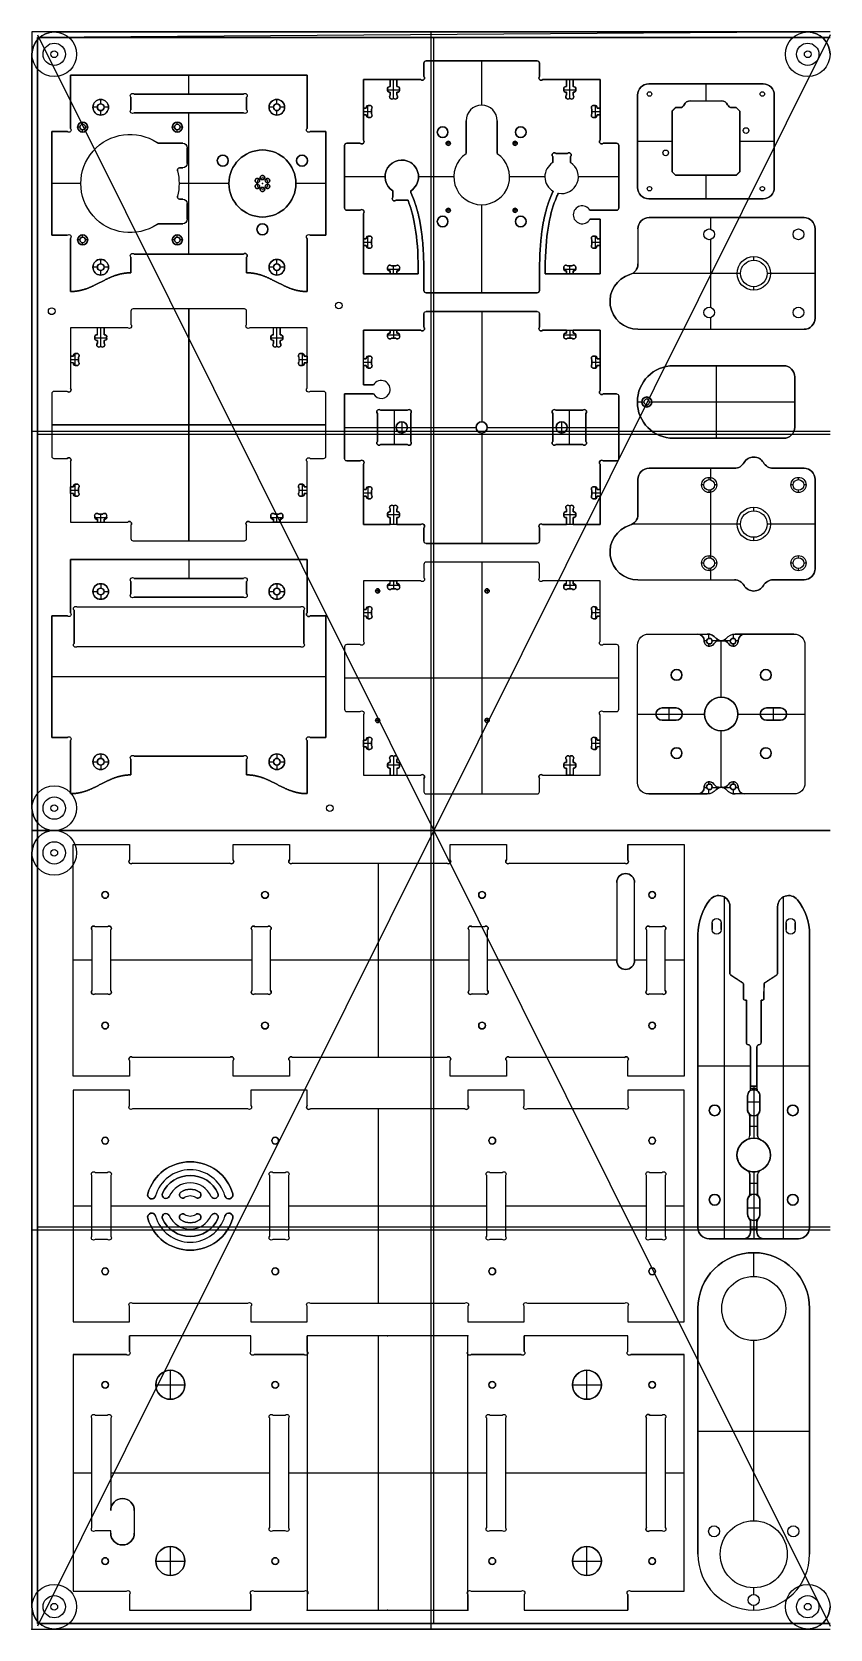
# Model space of a CAD drawing. Header units: millimetres. Extents: x -18.2 to 17.6, y -35.5 to 36.
import ezdxf

# ---------------------------------------------------------------- set-up
doc = ezdxf.new("R2010")
doc.units = ezdxf.units.MM
doc.layers.get('0').update_dxf_attribs({"color": 18, "true_color": 0x000000})
doc.layers.add('Standard', color=18, linetype='Continuous', true_color=0x000000)

msp = doc.modelspace()

# ---------------------------------------------------------------- linework, layer by layer
at = {"color": 0, "linetype": 'ByBlock', "lineweight": -2}
for p, q in [((-17.199, 36.01, 3.702), (-17.199, 36.01, 2.862)), ((16.551, 36.01, 3.282), (-17.199, 36.01, 3.282)), ((-0.324, 0.26, 2.862), (-0.324, 36.01, 2.862)), ((-0.324, 36.01, 2.862), (-0.324, 36.01, 3.702)), ((-0.324, 0.26, 3.702), (-0.324, 36.01, 3.702)), ((16.551, 36.01, 2.862), (16.551, 36.01, 3.702)), ((-17.906, 35.717, 2.862), (-17.906, 35.717, 3.702)), ((-17.199, 35.16, 2.862), (-17.199, 35.16, 3.702)), ((16.551, 35.16, 2.862), (16.551, 35.16, 3.702)), ((-18.199, 35.01, 2.862), (-18.199, 35.01, 3.702)), ((-18.199, 35.01, 3.282), (-18.199, 1.26, 3.282)), ((-17.349, 35.01, 2.862), (-17.349, 35.01, 3.702)), ((-17.199, 34.86, 2.862), (-17.199, 34.86, 3.702)), ((-17.049, 35.01, 2.862), (-17.049, 35.01, 3.702)), ((-0.644, 34.615, 2.862), (-0.644, 34.615, 3.702)), ((-0.644, 34.615, 3.282), (-0.644, 34.016, 3.282)), ((-0.615, 34.686, 2.862), (-0.615, 34.686, 3.702)), ((4.436, 34.715, 3.282), (-0.544, 34.715, 3.282)), ((1.946, 32.725, 3.702), (1.946, 34.715, 3.702)), ((1.946, 32.725, 2.862), (1.946, 34.715, 2.862)), ((1.946, 34.715, 2.862), (1.946, 34.715, 3.702)), ((4.436, 34.715, 2.862), (4.436, 34.715, 3.702)), ((4.507, 34.686, 2.862), (4.507, 34.686, 3.702)), ((4.536, 34.615, 3.702), (4.536, 34.615, 2.862)), ((4.536, 34.016, 3.282), (4.536, 34.615, 3.282)), ((16.401, 35.01, 2.862), (16.401, 35.01, 3.702)), ((16.551, 34.86, 2.862), (16.551, 34.86, 3.702)), ((16.701, 35.01, 2.862), (16.701, 35.01, 3.702)), ((-16.474, 31.69, 3.282), (-16.474, 34.068, 3.282)), ((-16.474, 34.068, 3.282), (-5.874, 34.068, 3.282)), ((-11.174, 33.228, 2.862), (-11.174, 34.068, 2.862)), ((-11.174, 33.228, 3.702), (-11.174, 34.068, 3.702)), ((-11.174, 34.068, 3.702), (-11.174, 34.068, 2.862)), ((-5.874, 34.068, 3.282), (-5.874, 31.69, 3.282)), ((-2.149, 33.875, 3.282), (-3.354, 33.875, 3.282)), ((-3.354, 33.875, 3.282), (-3.354, 32.6, 3.282)), ((-2.149, 33.562, 3.452), (-2.149, 33.875, 3.452)), ((-2.149, 33.718, 3.202), (-2.149, 33.718, 3.702)), ((-2.07, 33.875, 2.862), (-2.07, 33.875, 3.202)), ((-1.999, 33.035, 3.202), (-1.999, 33.875, 3.202)), ((-0.785, 33.875, 3.282), (-1.849, 33.875, 3.282)), ((-1.849, 33.875, 3.452), (-1.849, 33.562, 3.452)), ((-1.849, 33.718, 3.202), (-1.849, 33.718, 3.702)), ((-0.715, 33.846, 3.702), (-0.715, 33.846, 2.862)), ((-0.644, 34.316, 2.862), (-0.644, 34.316, 3.702)), ((-0.615, 33.946, 3.702), (-0.615, 33.946, 2.862)), ((4.507, 33.946, 3.702), (4.507, 33.946, 2.862)), ((4.536, 34.316, 2.862), (4.536, 34.316, 3.702)), ((4.536, 34.016, 3.702), (4.536, 34.016, 2.862)), ((4.607, 33.846, 3.702), (4.607, 33.846, 2.862)), ((5.741, 33.875, 3.282), (4.677, 33.875, 3.282)), ((5.741, 33.562, 3.452), (5.741, 33.875, 3.452)), ((5.741, 33.718, 3.202), (5.741, 33.718, 3.702)), ((5.891, 33.035, 3.202), (5.891, 33.875, 3.202)), ((5.962, 33.875, 2.862), (5.962, 33.875, 3.202)), ((6.041, 33.875, 3.452), (6.041, 33.562, 3.452)), ((7.246, 33.875, 3.282), (6.041, 33.875, 3.282)), ((6.041, 33.718, 3.202), (6.041, 33.718, 3.702)), ((7.246, 32.6, 3.282), (7.246, 33.875, 3.282)), ((9.426, 33.68, 3.702), (9.426, 33.68, 2.862)), ((14.553, 33.68, 3.282), (9.426, 33.68, 3.282)), ((11.989, 33.68, 2.862), (11.989, 32.925, 2.862)), ((11.989, 33.68, 2.862), (11.989, 33.68, 3.702)), ((11.989, 33.68, 3.702), (11.989, 32.925, 3.702)), ((-15.119, 32.988, 3.702), (-15.119, 32.988, 3.532)), ((-15.119, 32.788, 3.532), (-15.119, 32.988, 3.532)), ((-13.793, 33.158, 3.702), (-13.793, 33.158, 2.862)), ((-13.764, 33.087, 3.282), (-13.764, 32.53, 3.282)), ((-13.693, 33.258, 3.702), (-13.693, 33.258, 2.862)), ((-8.725, 33.228, 3.282), (-13.623, 33.228, 3.282)), ((-11.174, 33.228, 3.702), (-11.174, 33.228, 2.862)), ((-8.655, 33.258, 3.702), (-8.655, 33.258, 2.862)), ((-8.584, 32.53, 3.282), (-8.584, 33.087, 3.282)), ((-8.555, 33.158, 3.702), (-8.555, 33.158, 2.862)), ((-7.229, 32.988, 3.702), (-7.229, 32.988, 3.532)), ((-7.229, 32.788, 3.532), (-7.229, 32.988, 3.532)), ((-2.271, 33.464, 3.702), (-2.271, 33.464, 3.202)), ((-2.271, 33.406, 3.702), (-2.271, 33.406, 3.202)), ((-2.27, 33.42, 3.202), (-1.728, 33.42, 3.202)), ((-2.266, 33.435, 3.702), (-2.266, 33.435, 3.202)), ((-2.178, 33.106, 3.702), (-2.178, 33.106, 3.202)), ((-2.171, 33.564, 3.702), (-2.171, 33.564, 3.202)), ((-2.171, 33.306, 3.702), (-2.171, 33.306, 3.202)), ((-2.149, 33.562, 3.702), (-2.149, 33.562, 3.202)), ((-2.149, 33.308, 3.202), (-2.149, 33.308, 3.702)), ((-2.149, 33.176, 3.452), (-2.149, 33.308, 3.452)), ((-2.149, 33.242, 3.202), (-2.149, 33.242, 3.702)), ((-2.078, 33.006, 3.702), (-2.078, 33.006, 3.202)), ((-1.99, 33.035, 3.452), (-2.008, 33.035, 3.452)), ((-1.999, 33.035, 3.202), (-1.999, 33.035, 3.702)), ((-1.92, 33.006, 3.702), (-1.92, 33.006, 3.202)), ((-1.849, 33.308, 3.452), (-1.849, 33.176, 3.452)), ((-1.849, 33.242, 3.202), (-1.849, 33.242, 3.702)), ((-1.827, 33.564, 3.702), (-1.827, 33.564, 3.202)), ((-1.827, 33.306, 3.702), (-1.827, 33.306, 3.202)), ((-1.82, 33.106, 3.702), (-1.82, 33.106, 3.202)), ((-1.732, 33.435, 3.202), (-1.732, 33.435, 3.702)), ((-1.727, 33.464, 3.702), (-1.727, 33.464, 3.202)), ((-1.727, 33.406, 3.702), (-1.727, 33.406, 3.202)), ((5.619, 33.464, 3.702), (5.619, 33.464, 3.202)), ((5.619, 33.406, 3.702), (5.619, 33.406, 3.202)), ((5.62, 33.42, 3.202), (6.162, 33.42, 3.202)), ((5.624, 33.435, 3.202), (5.624, 33.435, 3.702)), ((5.712, 33.106, 3.702), (5.712, 33.106, 3.202)), ((5.719, 33.564, 3.702), (5.719, 33.564, 3.202)), ((5.719, 33.306, 3.702), (5.719, 33.306, 3.202)), ((5.741, 33.176, 3.452), (5.741, 33.308, 3.452)), ((5.741, 33.242, 3.202), (5.741, 33.242, 3.702)), ((5.741, 33.176, 3.702), (5.741, 33.176, 3.202)), ((5.812, 33.006, 3.702), (5.812, 33.006, 3.202)), ((5.882, 33.035, 3.202), (5.882, 33.035, 3.702)), ((5.9, 33.035, 3.452), (5.882, 33.035, 3.452)), ((5.891, 33.035, 3.202), (5.891, 33.035, 3.702)), ((5.97, 33.006, 3.702), (5.97, 33.006, 3.202)), ((6.041, 33.562, 3.202), (6.041, 33.562, 3.702)), ((6.041, 33.308, 3.702), (6.041, 33.308, 3.202)), ((6.041, 33.308, 3.452), (6.041, 33.176, 3.452)), ((6.041, 33.242, 3.202), (6.041, 33.242, 3.702)), ((6.041, 33.176, 3.202), (6.041, 33.176, 3.702)), ((6.063, 33.564, 3.702), (6.063, 33.564, 3.202)), ((6.063, 33.306, 3.702), (6.063, 33.306, 3.202)), ((6.07, 33.106, 3.702), (6.07, 33.106, 3.202)), ((6.158, 33.435, 3.702), (6.158, 33.435, 3.202)), ((6.163, 33.464, 3.702), (6.163, 33.464, 3.202)), ((6.163, 33.406, 3.702), (6.163, 33.406, 3.202)), ((8.926, 33.18, 2.862), (8.926, 33.18, 3.702)), ((8.926, 33.18, 3.282), (8.926, 29.04, 3.282)), ((9.072, 33.534, 2.862), (9.072, 33.534, 3.702)), ((9.362, 33.23, 2.862), (9.362, 33.23, 3.702)), ((9.462, 33.33, 2.862), (9.462, 33.33, 3.702)), ((9.462, 33.13, 2.862), (9.462, 33.13, 3.702)), ((9.562, 33.23, 2.862), (9.562, 33.23, 3.702)), ((11.289, 32.925, 2.862), (11.289, 32.925, 3.702)), ((11.289, 32.925, 3.282), (12.689, 32.925, 3.282)), ((11.989, 32.925, 2.862), (11.989, 32.925, 3.702)), ((12.689, 32.925, 3.702), (12.689, 32.925, 2.862)), ((14.417, 33.23, 2.862), (14.417, 33.23, 3.702)), ((14.517, 33.33, 2.862), (14.517, 33.33, 3.702)), ((14.517, 33.13, 2.862), (14.517, 33.13, 3.702)), ((14.617, 33.23, 2.862), (14.617, 33.23, 3.702)), ((14.906, 33.534, 2.862), (14.906, 33.534, 3.702)), ((15.053, 33.18, 3.702), (15.053, 33.18, 2.862)), ((15.053, 29.04, 3.282), (15.053, 33.18, 3.282)), ((-16.474, 32.879, 3.702), (-16.474, 32.879, 2.862)), ((-15.469, 32.638, 3.702), (-15.469, 32.638, 3.532)), ((-15.269, 32.638, 3.532), (-15.469, 32.638, 3.532)), ((-15.269, 32.638, 3.532), (-15.269, 32.638, 2.862)), ((-15.119, 32.788, 3.532), (-15.119, 32.788, 2.862)), ((-15.119, 32.288, 3.532), (-15.119, 32.488, 3.532)), ((-15.119, 32.488, 3.532), (-15.119, 32.488, 2.862)), ((-15.119, 32.288, 3.702), (-15.119, 32.288, 3.532)), ((-14.769, 32.638, 3.532), (-14.969, 32.638, 3.532)), ((-14.969, 32.638, 3.532), (-14.969, 32.638, 2.862)), ((-14.769, 32.638, 3.702), (-14.769, 32.638, 3.532)), ((-13.793, 32.459, 3.702), (-13.793, 32.459, 2.862)), ((-13.764, 32.808, 3.702), (-13.764, 32.808, 2.862)), ((-13.693, 32.359, 3.702), (-13.693, 32.359, 2.862)), ((-13.623, 32.388, 3.282), (-8.725, 32.388, 3.282)), ((-11.174, 26.068, 2.862), (-11.174, 32.388, 2.862)), ((-11.174, 26.068, 3.702), (-11.174, 32.388, 3.702)), ((-11.174, 32.388, 3.702), (-11.174, 32.388, 2.862)), ((-8.655, 32.359, 3.702), (-8.655, 32.359, 2.862)), ((-8.584, 32.808, 3.702), (-8.584, 32.808, 2.862)), ((-8.584, 32.53, 2.862), (-8.584, 32.53, 3.702)), ((-8.555, 32.459, 3.702), (-8.555, 32.459, 2.862)), ((-7.579, 32.638, 3.702), (-7.579, 32.638, 3.532)), ((-7.379, 32.638, 3.532), (-7.579, 32.638, 3.532)), ((-7.379, 32.638, 3.532), (-7.379, 32.638, 2.862)), ((-7.229, 32.788, 3.532), (-7.229, 32.788, 2.862)), ((-7.229, 32.288, 3.532), (-7.229, 32.488, 3.532)), ((-7.229, 32.488, 3.532), (-7.229, 32.488, 2.862)), ((-7.229, 32.288, 3.702), (-7.229, 32.288, 3.532)), ((-6.879, 32.638, 3.532), (-7.079, 32.638, 3.532)), ((-7.079, 32.638, 3.532), (-7.079, 32.638, 2.862)), ((-6.879, 32.638, 3.702), (-6.879, 32.638, 3.532)), ((-5.874, 32.879, 3.702), (-5.874, 32.879, 2.862)), ((-3.354, 32.6, 3.452), (-3.221, 32.6, 3.452)), ((-3.354, 32.521, 2.862), (-3.354, 32.521, 3.202)), ((-3.354, 32.45, 3.202), (-2.994, 32.45, 3.202)), ((-3.221, 32.3, 3.452), (-3.354, 32.3, 3.452)), ((-3.354, 32.3, 3.282), (-3.354, 31.166, 3.282)), ((-3.288, 32.6, 3.202), (-3.288, 32.6, 3.702)), ((-3.288, 32.3, 3.202), (-3.288, 32.3, 3.702)), ((-3.223, 32.622, 3.702), (-3.223, 32.622, 3.202)), ((-3.223, 32.278, 3.702), (-3.223, 32.278, 3.202)), ((-3.221, 32.6, 3.202), (-3.221, 32.6, 3.702)), ((-3.221, 32.3, 3.702), (-3.221, 32.3, 3.202)), ((-3.146, 32.181, 3.202), (-3.146, 32.719, 3.202)), ((-3.123, 32.722, 3.702), (-3.123, 32.722, 3.202)), ((-3.123, 32.178, 3.702), (-3.123, 32.178, 3.202)), ((-3.094, 32.717, 3.202), (-3.094, 32.717, 3.702)), ((-3.094, 32.183, 3.202), (-3.094, 32.183, 3.702)), ((-3.065, 32.722, 3.702), (-3.065, 32.722, 3.202)), ((-3.065, 32.178, 3.702), (-3.065, 32.178, 3.202)), ((-2.994, 32.551, 3.452), (-2.994, 32.349, 3.452)), ((-2.994, 32.45, 3.202), (-2.994, 32.45, 3.702)), ((-2.994, 32.349, 3.202), (-2.994, 32.349, 3.702)), ((-2.965, 32.622, 3.702), (-2.965, 32.622, 3.202)), ((-2.965, 32.278, 3.702), (-2.965, 32.278, 3.202)), ((1.946, 32.725, 2.862), (1.946, 32.725, 3.702)), ((6.857, 32.622, 3.702), (6.857, 32.622, 3.202)), ((6.857, 32.278, 3.702), (6.857, 32.278, 3.202)), ((6.886, 32.349, 3.452), (6.886, 32.551, 3.452)), ((6.886, 32.45, 3.202), (6.886, 32.45, 3.702)), ((6.886, 32.45, 3.202), (7.246, 32.45, 3.202)), ((6.886, 32.349, 3.702), (6.886, 32.349, 3.202)), ((6.957, 32.722, 3.702), (6.957, 32.722, 3.202)), ((6.957, 32.178, 3.702), (6.957, 32.178, 3.202)), ((6.986, 32.717, 3.202), (6.986, 32.717, 3.702)), ((6.986, 32.183, 3.202), (6.986, 32.183, 3.702)), ((7.015, 32.722, 3.702), (7.015, 32.722, 3.202)), ((7.015, 32.178, 3.702), (7.015, 32.178, 3.202)), ((7.038, 32.181, 3.202), (7.038, 32.719, 3.202)), ((7.113, 32.6, 3.452), (7.246, 32.6, 3.452)), ((7.246, 32.3, 3.452), (7.113, 32.3, 3.452)), ((7.115, 32.622, 3.702), (7.115, 32.622, 3.202)), ((7.115, 32.278, 3.702), (7.115, 32.278, 3.202)), ((7.179, 32.6, 3.202), (7.179, 32.6, 3.702)), ((7.179, 32.3, 3.202), (7.179, 32.3, 3.702)), ((7.246, 32.521, 2.862), (7.246, 32.521, 3.202)), ((7.246, 31.166, 3.282), (7.246, 32.3, 3.282)), ((10.475, 32.467, 3.282), (10.633, 32.625, 3.282)), ((10.475, 29.754, 3.282), (10.475, 32.467, 3.282)), ((10.554, 32.546, 2.862), (10.554, 32.546, 3.702)), ((10.633, 32.625, 3.282), (10.831, 32.625, 3.282)), ((10.732, 32.625, 2.862), (10.732, 32.625, 3.702)), ((10.831, 32.625, 3.702), (10.831, 32.625, 2.862)), ((10.94, 32.657, 2.862), (10.94, 32.657, 3.702)), ((11.014, 32.745, 2.862), (11.014, 32.745, 3.702)), ((12.964, 32.745, 3.702), (12.964, 32.745, 2.862)), ((13.038, 32.657, 2.862), (13.038, 32.657, 3.702)), ((13.147, 32.625, 2.862), (13.147, 32.625, 3.702)), ((13.147, 32.625, 3.282), (13.345, 32.625, 3.282)), ((13.246, 32.625, 2.862), (13.246, 32.625, 3.702)), ((13.345, 32.625, 3.282), (13.505, 32.467, 3.282)), ((13.425, 32.546, 2.862), (13.425, 32.546, 3.702)), ((13.505, 32.467, 3.282), (13.505, 29.754, 3.282)), ((-17.314, 31.548, 3.282), (-16.615, 31.548, 3.282)), ((-17.314, 26.908, 3.282), (-17.314, 31.548, 3.282)), ((-16.965, 31.548, 3.702), (-16.965, 31.548, 2.862)), ((-16.545, 31.519, 3.702), (-16.545, 31.519, 2.862)), ((-16.474, 31.69, 2.862), (-16.474, 31.69, 3.702)), ((-16.445, 31.619, 3.702), (-16.445, 31.619, 2.862)), ((-16.152, 31.752, 3.702), (-16.152, 31.752, 3.462)), ((-16.052, 31.752, 3.462), (-16.152, 31.752, 3.462)), ((-16.052, 31.752, 3.462), (-16.052, 31.752, 2.862)), ((-15.927, 31.977, 3.702), (-15.927, 31.977, 3.462)), ((-15.927, 31.877, 3.462), (-15.927, 31.977, 3.462)), ((-15.927, 31.877, 3.462), (-15.927, 31.877, 2.862)), ((-15.927, 31.527, 3.462), (-15.927, 31.627, 3.462)), ((-15.927, 31.627, 3.462), (-15.927, 31.627, 2.862)), ((-15.927, 31.527, 3.702), (-15.927, 31.527, 3.462)), ((-15.702, 31.752, 3.462), (-15.802, 31.752, 3.462)), ((-15.802, 31.752, 3.462), (-15.802, 31.752, 2.862)), ((-15.702, 31.752, 3.702), (-15.702, 31.752, 3.462)), ((-11.912, 31.752, 3.702), (-11.912, 31.752, 3.462)), ((-11.812, 31.752, 3.462), (-11.912, 31.752, 3.462)), ((-11.812, 31.752, 3.462), (-11.812, 31.752, 2.862)), ((-11.687, 31.977, 3.702), (-11.687, 31.977, 3.462)), ((-11.687, 31.877, 3.462), (-11.687, 31.977, 3.462)), ((-11.687, 31.877, 3.462), (-11.687, 31.877, 2.862)), ((-11.687, 31.527, 3.462), (-11.687, 31.627, 3.462)), ((-11.687, 31.627, 3.462), (-11.687, 31.627, 2.862)), ((-11.687, 31.527, 3.702), (-11.687, 31.527, 3.462)), ((-11.462, 31.752, 3.462), (-11.562, 31.752, 3.462)), ((-11.562, 31.752, 3.462), (-11.562, 31.752, 2.862)), ((-11.462, 31.752, 3.702), (-11.462, 31.752, 3.462)), ((-5.903, 31.619, 3.702), (-5.903, 31.619, 2.862)), ((-5.874, 31.69, 3.702), (-5.874, 31.69, 2.862)), ((-5.803, 31.519, 3.702), (-5.803, 31.519, 2.862)), ((-5.733, 31.548, 3.282), (-5.034, 31.548, 3.282)), ((-5.383, 31.548, 3.702), (-5.383, 31.548, 2.862)), ((-5.034, 31.548, 3.282), (-5.034, 26.908, 3.282)), ((-0.044, 31.525, 2.862), (-0.044, 31.525, 3.702)), ((0.196, 31.765, 2.862), (0.196, 31.765, 3.702)), ((0.436, 31.525, 2.862), (0.436, 31.525, 3.702)), ((1.246, 30.561, 3.282), (1.246, 32.025, 3.282)), ((2.646, 32.025, 3.282), (2.646, 30.561, 3.282)), ((3.456, 31.525, 2.862), (3.456, 31.525, 3.702)), ((3.696, 31.765, 2.862), (3.696, 31.765, 3.702)), ((3.936, 31.525, 2.862), (3.936, 31.525, 3.702)), ((13.664, 31.595, 2.862), (13.664, 31.595, 3.702)), ((13.789, 31.72, 2.862), (13.789, 31.72, 3.702)), ((13.789, 31.47, 2.862), (13.789, 31.47, 3.702)), ((13.914, 31.595, 2.862), (13.914, 31.595, 3.702)), ((-13.807, 31.425, 3.702), (-13.807, 31.425, 2.862)), ((-12.591, 31.058, 3.702), (-12.591, 31.058, 2.862)), ((-12.538, 31.033, 3.702), (-12.538, 31.033, 2.862)), ((-11.442, 31.025, 3.282), (-12.48, 31.025, 3.282)), ((-11.961, 31.025, 3.702), (-11.961, 31.025, 2.862)), ((-11.442, 31.025, 3.702), (-11.442, 31.025, 2.862)), ((-11.3, 30.966, 3.702), (-11.3, 30.966, 2.862)), ((-11.242, 30.125, 3.282), (-11.242, 30.825, 3.282)), ((-4.194, 30.925, 3.282), (-4.194, 28.125, 3.282)), ((-4.165, 30.996, 2.862), (-4.165, 30.996, 3.702)), ((-3.495, 31.025, 3.282), (-4.094, 31.025, 3.282)), ((-3.795, 31.025, 2.862), (-3.795, 31.025, 3.702)), ((-3.425, 30.996, 3.702), (-3.425, 30.996, 2.862)), ((-3.325, 31.096, 3.702), (-3.325, 31.096, 2.862)), ((0.196, 31.285, 2.862), (0.196, 31.285, 3.702)), ((0.352, 31.025, 3.102), (0.352, 31.025, 3.702)), ((0.542, 31.025, 3.102), (0.352, 31.025, 3.102)), ((0.447, 30.93, 3.102), (0.447, 31.12, 3.102)), ((0.447, 31.12, 3.102), (0.447, 31.12, 3.702)), ((0.447, 30.93, 3.102), (0.447, 30.93, 3.702)), ((0.542, 31.025, 3.102), (0.542, 31.025, 3.702)), ((1.246, 31.293, 2.862), (1.246, 31.293, 3.702)), ((2.646, 31.293, 2.862), (2.646, 31.293, 3.702)), ((3.35, 31.025, 3.102), (3.35, 31.025, 3.702)), ((3.54, 31.025, 3.102), (3.35, 31.025, 3.102)), ((3.445, 30.93, 3.102), (3.445, 31.12, 3.102)), ((3.445, 31.12, 3.102), (3.445, 31.12, 3.702)), ((3.445, 30.93, 3.102), (3.445, 30.93, 3.702)), ((3.54, 31.025, 3.102), (3.54, 31.025, 3.702)), ((3.696, 31.285, 2.862), (3.696, 31.285, 3.702)), ((7.217, 31.096, 3.702), (7.217, 31.096, 2.862)), ((7.246, 31.166, 3.702), (7.246, 31.166, 2.862)), ((7.317, 30.996, 3.702), (7.317, 30.996, 2.862)), ((7.387, 31.025, 2.862), (7.387, 31.025, 3.702)), ((7.986, 31.025, 3.282), (7.387, 31.025, 3.282)), ((7.687, 31.025, 2.862), (7.687, 31.025, 3.702)), ((8.057, 30.996, 2.862), (8.057, 30.996, 3.702)), ((8.086, 28.125, 3.282), (8.086, 30.925, 3.282)), ((10.475, 31.11, 2.862), (8.926, 31.11, 2.862)), ((8.926, 31.11, 2.862), (8.926, 31.11, 3.702)), ((10.475, 31.11, 3.702), (8.926, 31.11, 3.702)), ((10.475, 31.111, 2.862), (10.475, 31.111, 3.702)), ((13.505, 31.111, 2.862), (13.505, 31.111, 3.702)), ((15.053, 31.11, 2.862), (13.505, 31.11, 2.862)), ((15.053, 31.11, 3.702), (13.505, 31.11, 3.702)), ((15.053, 31.11, 2.862), (15.053, 31.11, 3.702)), ((-11.242, 30.475, 3.702), (-11.242, 30.475, 2.862)), ((-9.897, 30.25, 3.702), (-9.897, 30.25, 2.862)), ((-9.649, 30.497, 3.702), (-9.649, 30.497, 2.862)), ((-9.402, 30.25, 3.702), (-9.402, 30.25, 2.862)), ((-7.874, 30.725, 3.702), (-7.874, 30.725, 2.862)), ((-6.346, 30.25, 3.702), (-6.346, 30.25, 2.862)), ((-6.099, 30.497, 3.702), (-6.099, 30.497, 2.862)), ((-5.851, 30.25, 3.702), (-5.851, 30.25, 2.862)), ((-1.234, 30.159, 2.862), (-1.234, 30.159, 3.702)), ((5.097, 30.504, 3.702), (5.097, 30.504, 2.862)), ((5.126, 30.434, 2.862), (5.126, 30.434, 3.702)), ((5.126, 30.159, 3.282), (5.126, 30.434, 3.282)), ((5.126, 30.297, 2.862), (5.126, 30.297, 3.702)), ((5.197, 30.604, 3.702), (5.197, 30.604, 2.862)), ((5.267, 30.575, 3.702), (5.267, 30.575, 2.862)), ((5.267, 30.575, 3.282), (5.785, 30.575, 3.282)), ((5.526, 30.575, 2.862), (5.526, 30.575, 3.702)), ((5.855, 30.604, 3.702), (5.855, 30.604, 2.862)), ((5.926, 30.434, 3.702), (5.926, 30.434, 2.862)), ((5.926, 30.434, 3.282), (5.926, 30.159, 3.282)), ((5.926, 30.297, 2.862), (5.926, 30.297, 3.702)), ((5.955, 30.504, 3.702), (5.955, 30.504, 2.862)), ((10.064, 30.595, 2.862), (10.064, 30.595, 3.702)), ((10.189, 30.72, 2.862), (10.189, 30.72, 3.702)), ((10.189, 30.47, 2.862), (10.189, 30.47, 3.702)), ((10.314, 30.595, 2.862), (10.314, 30.595, 3.702)), ((-11.683, 29.799, 2.862), (-11.683, 29.799, 3.702)), ((-11.666, 29.886, 3.702), (-11.666, 29.886, 2.862)), ((-11.586, 29.925, 3.702), (-11.586, 29.925, 2.862)), ((-11.586, 29.925, 3.282), (-11.442, 29.925, 3.282)), ((-11.514, 29.925, 3.702), (-11.514, 29.925, 2.862)), ((-11.3, 29.983, 3.702), (-11.3, 29.983, 2.862)), ((-9.649, 30.002, 3.702), (-9.649, 30.002, 2.862)), ((-8.199, 29.355, 3.702), (-8.199, 29.355, 2.862)), ((-8.099, 29.455, 3.702), (-8.099, 29.455, 2.862)), ((-8.012, 29.405, 3.282), (-7.961, 29.435, 3.282)), ((-7.987, 29.42, 3.702), (-7.987, 29.42, 2.862)), ((-7.974, 29.485, 3.702), (-7.974, 29.485, 2.862)), ((-7.961, 29.435, 2.862), (-7.961, 29.435, 3.702)), ((-7.874, 29.585, 3.702), (-7.874, 29.585, 2.862)), ((-7.787, 29.435, 3.282), (-7.736, 29.405, 3.282)), ((-7.774, 29.485, 3.702), (-7.774, 29.485, 2.862)), ((-7.762, 29.42, 3.702), (-7.762, 29.42, 2.862)), ((-7.736, 29.405, 2.862), (-7.736, 29.405, 3.702)), ((-7.649, 29.455, 3.702), (-7.649, 29.455, 2.862)), ((-7.549, 29.355, 3.702), (-7.549, 29.355, 2.862)), ((-6.099, 30.002, 3.702), (-6.099, 30.002, 2.862)), ((-2.384, 29.525, 3.702), (-4.194, 29.525, 3.702)), ((-2.384, 29.525, 2.862), (-4.194, 29.525, 2.862)), ((-4.194, 29.525, 2.862), (-4.194, 29.525, 3.702)), ((-2.269, 29.925, 2.862), (-2.269, 29.925, 3.702)), ((0.696, 29.525, 3.702), (-0.884, 29.525, 3.702)), ((0.696, 29.525, 2.862), (-0.884, 29.525, 2.862)), ((0.696, 29.525, 2.862), (0.696, 29.525, 3.702)), ((4.776, 29.525, 3.702), (3.196, 29.525, 3.702)), ((4.776, 29.525, 2.862), (3.196, 29.525, 2.862)), ((3.196, 29.525, 2.862), (3.196, 29.525, 3.702)), ((4.891, 29.925, 2.862), (4.891, 29.925, 3.702)), ((8.086, 29.525, 3.702), (6.276, 29.525, 3.702)), ((8.086, 29.525, 2.862), (6.276, 29.525, 2.862)), ((8.086, 29.525, 2.862), (8.086, 29.525, 3.702)), ((10.633, 29.595, 3.282), (10.475, 29.754, 3.282)), ((10.554, 29.675, 2.862), (10.554, 29.675, 3.702)), ((13.346, 29.595, 3.282), (10.633, 29.595, 3.282)), ((11.989, 29.595, 2.862), (11.989, 28.54, 2.862)), ((11.989, 29.595, 2.862), (11.989, 29.595, 3.702)), ((11.989, 29.595, 3.702), (11.989, 28.54, 3.702)), ((13.505, 29.754, 3.282), (13.346, 29.595, 3.282)), ((13.425, 29.674, 2.862), (13.425, 29.674, 3.702)), ((-16.007, 29.228, 2.862), (-17.314, 29.228, 2.862)), ((-16.007, 29.228, 3.702), (-17.314, 29.228, 3.702)), ((-17.314, 29.228, 3.702), (-17.314, 29.228, 2.862)), ((-16.007, 29.225, 3.702), (-16.007, 29.225, 2.862)), ((-11.683, 28.651, 2.862), (-11.683, 28.651, 3.702)), ((-9.374, 29.228, 2.862), (-11.607, 29.228, 2.862)), ((-9.374, 29.228, 3.702), (-11.607, 29.228, 3.702)), ((-11.607, 29.225, 3.702), (-11.607, 29.225, 2.862)), ((-9.374, 29.225, 3.702), (-9.374, 29.225, 2.862)), ((-8.199, 29.095, 3.702), (-8.199, 29.095, 2.862)), ((-8.099, 29.255, 2.862), (-8.099, 29.255, 3.702)), ((-8.099, 29.195, 3.282), (-8.099, 29.255, 3.282)), ((-8.099, 29.225, 3.702), (-8.099, 29.225, 2.862)), ((-8.099, 28.995, 3.702), (-8.099, 28.995, 2.862)), ((-8.012, 29.045, 2.862), (-8.012, 29.045, 3.702)), ((-7.961, 29.015, 3.282), (-8.012, 29.045, 3.282)), ((-7.987, 29.03, 3.702), (-7.987, 29.03, 2.862)), ((-7.974, 28.965, 3.702), (-7.974, 28.965, 2.862)), ((-7.874, 28.865, 3.702), (-7.874, 28.865, 2.862)), ((-7.736, 29.045, 3.282), (-7.787, 29.015, 3.282)), ((-7.787, 29.015, 2.862), (-7.787, 29.015, 3.702)), ((-7.774, 28.965, 3.702), (-7.774, 28.965, 2.862)), ((-7.762, 29.03, 3.702), (-7.762, 29.03, 2.862)), ((-7.649, 29.255, 3.702), (-7.649, 29.255, 2.862)), ((-7.649, 29.255, 3.282), (-7.649, 29.195, 3.282)), ((-7.649, 29.225, 3.702), (-7.649, 29.225, 2.862)), ((-7.649, 29.195, 2.862), (-7.649, 29.195, 3.702)), ((-7.649, 28.995, 3.702), (-7.649, 28.995, 2.862)), ((-7.549, 29.095, 3.702), (-7.549, 29.095, 2.862)), ((-5.034, 29.228, 2.862), (-6.374, 29.228, 2.862)), ((-5.034, 29.228, 3.702), (-6.374, 29.228, 3.702)), ((-6.374, 29.225, 3.702), (-6.374, 29.225, 2.862)), ((-5.034, 29.228, 3.702), (-5.034, 29.228, 2.862)), ((-2.034, 28.616, 3.282), (-2.034, 28.891, 3.282)), ((-2.034, 28.754, 2.862), (-2.034, 28.754, 3.702)), ((-2.034, 28.616, 3.702), (-2.034, 28.616, 2.862)), ((-1.234, 28.891, 3.282), (-1.234, 28.832, 3.282)), ((-1.234, 28.861, 2.862), (-1.234, 28.861, 3.702)), ((-1, 29.125, 2.862), (-1, 29.125, 3.702)), ((5.126, 28.891, 2.862), (5.126, 28.891, 3.702)), ((5.147, 28.878, 3.702), (5.147, 28.878, 2.862)), ((5.382, 28.789, 2.862), (5.382, 28.789, 3.702)), ((6.16, 29.125, 2.862), (6.16, 29.125, 3.702)), ((8.926, 29.04, 3.702), (8.926, 29.04, 2.862)), ((9.072, 28.687, 2.862), (9.072, 28.687, 3.702)), ((9.362, 28.99, 2.862), (9.362, 28.99, 3.702)), ((9.462, 29.09, 2.862), (9.462, 29.09, 3.702)), ((9.462, 28.89, 2.862), (9.462, 28.89, 3.702)), ((9.562, 28.99, 2.862), (9.562, 28.99, 3.702)), ((14.417, 28.99, 2.862), (14.417, 28.99, 3.702)), ((14.517, 29.09, 2.862), (14.517, 29.09, 3.702)), ((14.517, 28.89, 2.862), (14.517, 28.89, 3.702)), ((14.617, 28.99, 2.862), (14.617, 28.99, 3.702)), ((14.906, 28.687, 2.862), (14.906, 28.687, 3.702)), ((15.053, 29.04, 2.862), (15.053, 29.04, 3.702)), ((-11.666, 28.564, 3.702), (-11.666, 28.564, 2.862)), ((-11.442, 28.525, 3.282), (-11.586, 28.525, 3.282)), ((-11.514, 28.525, 3.702), (-11.514, 28.525, 2.862)), ((-11.3, 28.466, 3.702), (-11.3, 28.466, 2.862)), ((-11.242, 27.625, 3.282), (-11.242, 28.325, 3.282)), ((-11.242, 27.975, 3.702), (-11.242, 27.975, 2.862)), ((-4.194, 28.125, 3.702), (-4.194, 28.125, 2.862)), ((-4.165, 28.054, 2.862), (-4.165, 28.054, 3.702)), ((-4.094, 28.025, 3.282), (-3.495, 28.025, 3.282)), ((-3.795, 28.025, 2.862), (-3.795, 28.025, 3.702)), ((-3.425, 28.054, 3.702), (-3.425, 28.054, 2.862)), ((-3.325, 27.954, 3.702), (-3.325, 27.954, 2.862)), ((-2.063, 28.546, 3.702), (-2.063, 28.546, 2.862)), ((-1.963, 28.446, 3.702), (-1.963, 28.446, 2.862)), ((-1.893, 28.475, 2.862), (-1.893, 28.475, 3.702)), ((-1.353, 28.475, 3.282), (-1.893, 28.475, 3.282)), ((-1.623, 28.475, 2.862), (-1.623, 28.475, 3.702)), ((0.352, 28.025, 3.102), (0.352, 28.025, 3.702)), ((0.542, 28.025, 3.102), (0.352, 28.025, 3.102)), ((0.447, 27.93, 3.102), (0.447, 28.12, 3.102)), ((0.447, 28.12, 3.102), (0.447, 28.12, 3.702)), ((0.447, 27.93, 3.102), (0.447, 27.93, 3.702)), ((0.542, 28.025, 3.102), (0.542, 28.025, 3.702)), ((1.946, 24.335, 3.702), (1.946, 28.275, 3.702)), ((1.946, 24.335, 2.862), (1.946, 28.275, 2.862)), ((1.946, 28.275, 2.862), (1.946, 28.275, 3.702)), ((3.35, 28.025, 3.102), (3.35, 28.025, 3.702)), ((3.54, 28.025, 3.102), (3.35, 28.025, 3.102)), ((3.445, 27.93, 3.102), (3.445, 28.12, 3.102)), ((3.445, 28.12, 3.102), (3.445, 28.12, 3.702)), ((3.445, 27.93, 3.102), (3.445, 27.93, 3.702)), ((3.54, 28.025, 3.102), (3.54, 28.025, 3.702)), ((6.446, 28.225, 2.862), (6.446, 28.225, 3.702)), ((6.792, 28.025, 3.282), (7.986, 28.025, 3.282)), ((7.389, 28.025, 2.862), (7.389, 28.025, 3.702)), ((8.057, 28.054, 2.862), (8.057, 28.054, 3.702)), ((9.426, 28.54, 2.862), (9.426, 28.54, 3.702)), ((9.426, 28.54, 3.282), (14.553, 28.54, 3.282)), ((11.989, 28.54, 2.862), (11.989, 28.54, 3.702)), ((-12.591, 27.391, 2.862), (-12.591, 27.391, 3.702)), ((-12.538, 27.416, 3.702), (-12.538, 27.416, 2.862)), ((-12.48, 27.425, 3.282), (-11.442, 27.425, 3.282)), ((-11.961, 27.425, 3.702), (-11.961, 27.425, 2.862)), ((-11.3, 27.483, 3.702), (-11.3, 27.483, 2.862)), ((-8.122, 27.175, 3.702), (-8.122, 27.175, 2.862)), ((-7.874, 27.725, 3.702), (-7.874, 27.725, 2.862)), ((-7.874, 27.422, 3.702), (-7.874, 27.422, 2.862)), ((-7.627, 27.175, 3.702), (-7.627, 27.175, 2.862)), ((-3.354, 27.884, 3.282), (-3.354, 26.75, 3.282)), ((-0.044, 27.525, 2.862), (-0.044, 27.525, 3.702)), ((0.196, 27.765, 2.862), (0.196, 27.765, 3.702)), ((0.196, 27.285, 2.862), (0.196, 27.285, 3.702)), ((0.436, 27.525, 2.862), (0.436, 27.525, 3.702)), ((3.456, 27.525, 2.862), (3.456, 27.525, 3.702)), ((3.696, 27.765, 2.862), (3.696, 27.765, 3.702)), ((3.696, 27.285, 2.862), (3.696, 27.285, 3.702)), ((3.936, 27.525, 2.862), (3.936, 27.525, 3.702)), ((6.046, 27.825, 2.862), (6.046, 27.825, 3.702)), ((6.446, 27.425, 2.862), (6.446, 27.425, 3.702)), ((6.792, 27.625, 3.702), (6.792, 27.625, 2.862)), ((7.246, 27.625, 3.282), (6.792, 27.625, 3.282)), ((7.019, 27.625, 2.862), (7.019, 27.625, 3.702)), ((7.246, 26.75, 3.282), (7.246, 27.625, 3.282)), ((8.944, 27.2, 2.862), (8.944, 27.2, 3.702)), ((8.944, 27.2, 3.282), (8.944, 25.627, 3.282)), ((9.09, 27.554, 2.862), (9.09, 27.554, 3.702)), ((9.444, 27.7, 3.702), (9.444, 27.7, 2.862)), ((16.384, 27.7, 3.282), (9.444, 27.7, 3.282)), ((12.134, 27.19, 2.862), (12.134, 27.19, 3.702)), ((12.217, 27.175, 2.862), (12.217, 27.7, 2.862)), ((12.217, 27.175, 3.702), (12.217, 27.7, 3.702)), ((12.914, 27.7, 2.862), (12.914, 27.7, 3.702)), ((16.134, 27.19, 2.862), (16.134, 27.19, 3.702)), ((16.737, 27.554, 2.862), (16.737, 27.554, 3.702)), ((16.884, 27.2, 3.702), (16.884, 27.2, 2.862)), ((16.884, 23.2, 3.282), (16.884, 27.2, 3.282)), ((-16.615, 26.908, 3.282), (-17.314, 26.908, 3.282)), ((-16.965, 26.908, 3.702), (-16.965, 26.908, 2.862)), ((-16.615, 26.908, 2.862), (-16.615, 26.908, 3.702)), ((-16.545, 26.938, 3.702), (-16.545, 26.938, 2.862)), ((-16.474, 24.388, 3.282), (-16.474, 26.767, 3.282)), ((-16.445, 26.838, 3.702), (-16.445, 26.838, 2.862)), ((-16.152, 26.698, 3.702), (-16.152, 26.698, 3.462)), ((-16.052, 26.698, 3.462), (-16.152, 26.698, 3.462)), ((-16.052, 26.698, 3.462), (-16.052, 26.698, 2.862)), ((-15.927, 26.923, 3.702), (-15.927, 26.923, 3.462)), ((-15.927, 26.823, 3.462), (-15.927, 26.923, 3.462)), ((-15.927, 26.823, 3.462), (-15.927, 26.823, 2.862)), ((-15.927, 26.473, 3.462), (-15.927, 26.573, 3.462)), ((-15.927, 26.573, 3.462), (-15.927, 26.573, 2.862)), ((-15.927, 26.473, 3.702), (-15.927, 26.473, 3.462)), ((-15.702, 26.698, 3.462), (-15.802, 26.698, 3.462)), ((-15.802, 26.698, 3.462), (-15.802, 26.698, 2.862)), ((-15.702, 26.698, 3.702), (-15.702, 26.698, 3.462)), ((-13.807, 27.025, 3.702), (-13.807, 27.025, 2.862)), ((-11.912, 26.698, 3.702), (-11.912, 26.698, 3.462)), ((-11.812, 26.698, 3.462), (-11.912, 26.698, 3.462)), ((-11.812, 26.698, 3.462), (-11.812, 26.698, 2.862)), ((-11.687, 26.923, 3.702), (-11.687, 26.923, 3.462)), ((-11.687, 26.823, 3.462), (-11.687, 26.923, 3.462)), ((-11.687, 26.823, 3.462), (-11.687, 26.823, 2.862)), ((-11.687, 26.473, 3.462), (-11.687, 26.573, 3.462)), ((-11.687, 26.573, 3.462), (-11.687, 26.573, 2.862)), ((-11.687, 26.473, 3.702), (-11.687, 26.473, 3.462)), ((-11.462, 26.698, 3.462), (-11.562, 26.698, 3.462)), ((-11.562, 26.698, 3.462), (-11.562, 26.698, 2.862)), ((-11.462, 26.698, 3.702), (-11.462, 26.698, 3.462)), ((-7.874, 26.927, 3.702), (-7.874, 26.927, 2.862)), ((-5.903, 26.838, 3.702), (-5.903, 26.838, 2.862)), ((-5.874, 26.767, 2.862), (-5.874, 26.767, 3.702)), ((-5.874, 26.767, 3.282), (-5.874, 24.388, 3.282)), ((-5.803, 26.938, 3.702), (-5.803, 26.938, 2.862)), ((-5.733, 26.908, 3.702), (-5.733, 26.908, 2.862)), ((-5.034, 26.908, 3.282), (-5.733, 26.908, 3.282)), ((-5.383, 26.908, 3.702), (-5.383, 26.908, 2.862)), ((-3.354, 26.75, 3.452), (-3.221, 26.75, 3.452)), ((-3.354, 26.6, 3.202), (-2.994, 26.6, 3.202)), ((-3.354, 26.529, 2.862), (-3.354, 26.529, 3.202)), ((-3.288, 26.75, 3.202), (-3.288, 26.75, 3.702)), ((-3.223, 26.772, 3.702), (-3.223, 26.772, 3.202)), ((-3.146, 26.331, 3.202), (-3.146, 26.869, 3.202)), ((-3.123, 26.872, 3.702), (-3.123, 26.872, 3.202)), ((-3.094, 26.867, 3.702), (-3.094, 26.867, 3.202)), ((-3.065, 26.872, 3.702), (-3.065, 26.872, 3.202)), ((-2.994, 26.701, 3.702), (-2.994, 26.701, 3.202)), ((-2.994, 26.701, 3.452), (-2.994, 26.499, 3.452)), ((-2.994, 26.6, 3.202), (-2.994, 26.6, 3.702)), ((-2.994, 26.499, 3.202), (-2.994, 26.499, 3.702)), ((-2.965, 26.772, 3.702), (-2.965, 26.772, 3.202)), ((6.857, 26.772, 3.702), (6.857, 26.772, 3.202)), ((6.886, 26.701, 3.202), (6.886, 26.701, 3.702)), ((6.886, 26.499, 3.452), (6.886, 26.701, 3.452)), ((6.886, 26.6, 3.202), (7.246, 26.6, 3.202)), ((6.886, 26.6, 3.202), (6.886, 26.6, 3.702)), ((6.957, 26.872, 3.702), (6.957, 26.872, 3.202)), ((6.986, 26.867, 3.702), (6.986, 26.867, 3.202)), ((7.015, 26.872, 3.702), (7.015, 26.872, 3.202)), ((7.038, 26.331, 3.202), (7.038, 26.869, 3.202)), ((7.113, 26.75, 3.452), (7.246, 26.75, 3.452)), ((7.115, 26.772, 3.702), (7.115, 26.772, 3.202)), ((7.179, 26.75, 3.202), (7.179, 26.75, 3.702)), ((11.894, 26.95, 2.862), (11.894, 26.95, 3.702)), ((12.134, 26.71, 2.862), (12.134, 26.71, 3.702)), ((12.217, 23.675, 2.862), (12.217, 26.725, 2.862)), ((12.217, 23.675, 3.702), (12.217, 26.725, 3.702)), ((12.374, 26.95, 2.862), (12.374, 26.95, 3.702)), ((15.894, 26.95, 2.862), (15.894, 26.95, 3.702)), ((16.134, 26.71, 2.862), (16.134, 26.71, 3.702)), ((16.374, 26.95, 2.862), (16.374, 26.95, 3.702)), ((-15.119, 25.828, 3.702), (-15.119, 25.828, 3.532)), ((-15.119, 25.628, 3.532), (-15.119, 25.828, 3.532)), ((-13.793, 25.998, 3.702), (-13.793, 25.998, 2.862)), ((-13.764, 25.927, 2.862), (-13.764, 25.927, 3.702)), ((-13.764, 25.927, 3.282), (-13.764, 25.228, 3.282)), ((-13.693, 26.098, 3.702), (-13.693, 26.098, 2.862)), ((-8.725, 26.068, 3.282), (-13.623, 26.068, 3.282)), ((-11.174, 26.068, 3.702), (-11.174, 26.068, 2.862)), ((-8.725, 26.068, 2.862), (-8.725, 26.068, 3.702)), ((-8.655, 26.098, 3.702), (-8.655, 26.098, 2.862)), ((-8.584, 25.927, 3.702), (-8.584, 25.927, 2.862)), ((-8.584, 25.228, 3.282), (-8.584, 25.927, 3.282)), ((-8.555, 25.998, 3.702), (-8.555, 25.998, 2.862)), ((-7.229, 25.828, 3.702), (-7.229, 25.828, 3.532)), ((-7.229, 25.628, 3.532), (-7.229, 25.828, 3.532)), ((-3.221, 26.45, 3.452), (-3.354, 26.45, 3.452)), ((-3.354, 26.45, 3.282), (-3.354, 25.175, 3.282)), ((-3.288, 26.45, 3.202), (-3.288, 26.45, 3.702)), ((-3.223, 26.428, 3.702), (-3.223, 26.428, 3.202)), ((-3.221, 26.45, 3.702), (-3.221, 26.45, 3.202)), ((-3.123, 26.328, 3.702), (-3.123, 26.328, 3.202)), ((-3.094, 26.333, 3.702), (-3.094, 26.333, 3.202)), ((-3.065, 26.328, 3.702), (-3.065, 26.328, 3.202)), ((-2.965, 26.428, 3.702), (-2.965, 26.428, 3.202)), ((6.857, 26.428, 3.702), (6.857, 26.428, 3.202)), ((6.957, 26.328, 3.702), (6.957, 26.328, 3.202)), ((6.986, 26.333, 3.702), (6.986, 26.333, 3.202)), ((7.015, 26.328, 3.702), (7.015, 26.328, 3.202)), ((7.246, 26.45, 3.452), (7.113, 26.45, 3.452)), ((7.115, 26.428, 3.702), (7.115, 26.428, 3.202)), ((7.179, 26.45, 3.202), (7.179, 26.45, 3.702)), ((7.246, 25.175, 3.282), (7.246, 26.45, 3.282)), ((7.246, 26.4, 2.862), (7.246, 26.4, 3.702)), ((8.944, 26.414, 2.862), (8.944, 26.414, 3.702)), ((14.134, 25.95, 3.202), (14.134, 25.95, 3.702)), ((14.134, 25.795, 3.202), (14.134, 25.95, 3.202)), ((14.134, 25.795, 2.862), (14.134, 25.795, 3.202)), ((-16.474, 25.578, 3.702), (-16.474, 25.578, 2.862)), ((-15.469, 25.478, 3.702), (-15.469, 25.478, 3.532)), ((-15.269, 25.478, 3.532), (-15.469, 25.478, 3.532)), ((-15.269, 25.478, 3.532), (-15.269, 25.478, 2.862)), ((-15.119, 25.628, 3.532), (-15.119, 25.628, 2.862)), ((-15.119, 25.128, 3.532), (-15.119, 25.328, 3.532)), ((-15.119, 25.328, 3.532), (-15.119, 25.328, 2.862)), ((-15.119, 25.128, 3.702), (-15.119, 25.128, 3.532)), ((-14.769, 25.478, 3.532), (-14.969, 25.478, 3.532)), ((-14.969, 25.478, 3.532), (-14.969, 25.478, 2.862)), ((-14.769, 25.478, 3.702), (-14.769, 25.478, 3.532)), ((-13.764, 25.578, 3.702), (-13.764, 25.578, 2.862)), ((-8.584, 25.578, 3.702), (-8.584, 25.578, 2.862)), ((-7.579, 25.478, 3.702), (-7.579, 25.478, 3.532)), ((-7.379, 25.478, 3.532), (-7.579, 25.478, 3.532)), ((-7.379, 25.478, 3.532), (-7.379, 25.478, 2.862)), ((-7.229, 25.628, 3.532), (-7.229, 25.628, 2.862)), ((-7.229, 25.128, 3.532), (-7.229, 25.328, 3.532)), ((-7.229, 25.328, 3.532), (-7.229, 25.328, 2.862)), ((-7.229, 25.128, 3.702), (-7.229, 25.128, 3.532)), ((-6.879, 25.478, 3.532), (-7.079, 25.478, 3.532)), ((-7.079, 25.478, 3.532), (-7.079, 25.478, 2.862)), ((-6.879, 25.478, 3.702), (-6.879, 25.478, 3.532)), ((-5.874, 25.578, 3.702), (-5.874, 25.578, 2.862)), ((-3.354, 25.175, 3.282), (-2.149, 25.175, 3.282)), ((-2.271, 25.464, 3.702), (-2.271, 25.464, 3.202)), ((-2.271, 25.406, 3.702), (-2.271, 25.406, 3.202)), ((-2.268, 25.383, 3.202), (-1.73, 25.383, 3.202)), ((-2.266, 25.435, 3.202), (-2.266, 25.435, 3.702)), ((-2.171, 25.564, 3.702), (-2.171, 25.564, 3.202)), ((-2.171, 25.306, 3.702), (-2.171, 25.306, 3.202)), ((-2.149, 25.308, 3.202), (-2.149, 25.308, 3.702)), ((-2.149, 25.175, 3.452), (-2.149, 25.308, 3.452)), ((-2.149, 25.242, 3.202), (-2.149, 25.242, 3.702)), ((-2.124, 25.175, 2.862), (-2.124, 25.175, 3.202)), ((-2.1, 25.535, 3.452), (-1.898, 25.535, 3.452)), ((-1.999, 25.535, 3.202), (-1.999, 25.535, 3.702)), ((-1.999, 25.175, 3.202), (-1.999, 25.535, 3.202)), ((-1.898, 25.535, 3.202), (-1.898, 25.535, 3.702)), ((-1.849, 25.308, 3.702), (-1.849, 25.308, 3.202)), ((-1.849, 25.308, 3.452), (-1.849, 25.175, 3.452)), ((-1.849, 25.242, 3.202), (-1.849, 25.242, 3.702)), ((-1.849, 25.175, 3.282), (-0.894, 25.175, 3.282)), ((-1.827, 25.564, 3.702), (-1.827, 25.564, 3.202)), ((-1.827, 25.306, 3.702), (-1.827, 25.306, 3.202)), ((-1.732, 25.435, 3.702), (-1.732, 25.435, 3.202)), ((-1.727, 25.464, 3.702), (-1.727, 25.464, 3.202)), ((-1.727, 25.406, 3.702), (-1.727, 25.406, 3.202)), ((-0.644, 25.175, 3.282), (-0.644, 24.435, 3.282)), ((4.536, 24.435, 3.282), (4.536, 25.175, 3.282)), ((4.786, 25.175, 3.282), (5.741, 25.175, 3.282)), ((5.619, 25.464, 3.702), (5.619, 25.464, 3.202)), ((5.619, 25.406, 3.702), (5.619, 25.406, 3.202)), ((5.622, 25.383, 3.202), (6.16, 25.383, 3.202)), ((5.624, 25.435, 3.202), (5.624, 25.435, 3.702)), ((5.719, 25.564, 3.702), (5.719, 25.564, 3.202)), ((5.719, 25.306, 3.702), (5.719, 25.306, 3.202)), ((5.741, 25.308, 3.202), (5.741, 25.308, 3.702)), ((5.741, 25.175, 3.452), (5.741, 25.308, 3.452)), ((5.741, 25.242, 3.202), (5.741, 25.242, 3.702)), ((5.79, 25.535, 3.702), (5.79, 25.535, 3.202)), ((5.79, 25.535, 3.452), (5.992, 25.535, 3.452)), ((5.891, 25.535, 3.202), (5.891, 25.535, 3.702)), ((5.891, 25.175, 3.202), (5.891, 25.535, 3.202)), ((5.992, 25.535, 3.202), (5.992, 25.535, 3.702)), ((6.016, 25.175, 2.862), (6.016, 25.175, 3.202)), ((6.041, 25.308, 3.702), (6.041, 25.308, 3.202)), ((6.041, 25.308, 3.452), (6.041, 25.175, 3.452)), ((6.041, 25.242, 3.202), (6.041, 25.242, 3.702)), ((6.041, 25.175, 3.282), (7.246, 25.175, 3.282)), ((6.063, 25.564, 3.702), (6.063, 25.564, 3.202)), ((6.063, 25.306, 3.702), (6.063, 25.306, 3.202)), ((6.158, 25.435, 3.702), (6.158, 25.435, 3.202)), ((6.163, 25.464, 3.702), (6.163, 25.464, 3.202)), ((6.163, 25.406, 3.702), (6.163, 25.406, 3.202)), ((8.586, 25.148, 2.862), (8.586, 25.148, 3.702)), ((13.539, 25.2, 2.862), (8.704, 25.2, 2.862)), ((13.384, 25.2, 3.702), (8.704, 25.2, 3.702)), ((8.844, 25.328, 2.862), (8.844, 25.328, 3.702)), ((8.944, 25.627, 3.702), (8.944, 25.627, 2.862)), ((13.539, 25.2, 3.202), (13.384, 25.2, 3.202)), ((13.384, 25.2, 3.202), (13.384, 25.2, 3.702)), ((13.539, 25.2, 2.862), (13.539, 25.2, 3.202)), ((16.884, 25.2, 2.862), (14.729, 25.2, 2.862)), ((14.729, 25.2, 2.862), (14.729, 25.2, 3.202)), ((14.884, 25.2, 3.202), (14.729, 25.2, 3.202)), ((14.884, 25.2, 3.202), (14.884, 25.2, 3.702)), ((16.884, 25.2, 3.702), (14.884, 25.2, 3.702)), ((16.884, 25.2, 2.862), (16.884, 25.2, 3.702)), ((-0.644, 24.805, 2.862), (-0.644, 24.805, 3.702)), ((-0.644, 24.435, 3.702), (-0.644, 24.435, 2.862)), ((-0.615, 24.364, 2.862), (-0.615, 24.364, 3.702)), ((-0.544, 24.335, 3.282), (4.436, 24.335, 3.282)), ((1.946, 24.335, 2.862), (1.946, 24.335, 3.702)), ((4.436, 24.335, 3.702), (4.436, 24.335, 2.862)), ((4.507, 24.364, 2.862), (4.507, 24.364, 3.702)), ((4.536, 24.805, 2.862), (4.536, 24.805, 3.702)), ((14.134, 24.605, 2.862), (14.134, 24.605, 3.202)), ((14.134, 24.45, 3.202), (14.134, 24.605, 3.202)), ((14.134, 24.45, 3.202), (14.134, 24.45, 3.702)), ((-8.684, 23.609, 3.282), (-13.664, 23.609, 3.282)), ((-11.174, 13.229, 3.702), (-11.174, 23.609, 3.702)), ((-11.174, 23.609, 2.862), (-11.174, 13.229, 2.862)), ((-11.174, 23.609, 2.862), (-11.174, 23.609, 3.702)), ((-8.684, 23.609, 2.862), (-8.684, 23.609, 3.702)), ((7.694, 23.95, 2.862), (7.694, 23.95, 3.702)), ((12.134, 23.69, 2.862), (12.134, 23.69, 3.702)), ((16.134, 23.69, 2.862), (16.134, 23.69, 3.702)), ((-13.764, 23.509, 3.282), (-13.764, 22.911, 3.282)), ((-13.764, 23.21, 2.862), (-13.764, 23.21, 3.702)), ((-13.735, 23.58, 2.862), (-13.735, 23.58, 3.702)), ((-8.613, 23.58, 2.862), (-8.613, 23.58, 3.702)), ((-8.584, 22.911, 3.282), (-8.584, 23.509, 3.282)), ((-8.584, 23.21, 2.862), (-8.584, 23.21, 3.702)), ((-8.584, 22.911, 3.702), (-8.584, 22.911, 2.862)), ((-0.644, 23.395, 3.282), (-0.644, 22.796, 3.282)), ((-0.644, 23.096, 2.862), (-0.644, 23.096, 3.702)), ((-0.615, 23.466, 3.702), (-0.615, 23.466, 2.862)), ((-0.544, 23.495, 3.702), (-0.544, 23.495, 2.862)), ((4.436, 23.495, 3.282), (-0.544, 23.495, 3.282)), ((1.946, 23.495, 3.702), (1.946, 18.555, 3.702)), ((1.946, 23.495, 2.862), (1.946, 18.555, 2.862)), ((1.946, 23.495, 2.862), (1.946, 23.495, 3.702)), ((4.436, 23.495, 2.862), (4.436, 23.495, 3.702)), ((4.507, 23.466, 3.702), (4.507, 23.466, 2.862)), ((4.536, 22.796, 3.282), (4.536, 23.395, 3.282)), ((4.536, 23.096, 2.862), (4.536, 23.096, 3.702)), ((11.894, 23.45, 2.862), (11.894, 23.45, 3.702)), ((12.134, 23.21, 2.862), (12.134, 23.21, 3.702)), ((12.217, 22.7, 2.862), (12.217, 23.225, 2.862)), ((12.217, 22.7, 3.702), (12.217, 23.225, 3.702)), ((12.374, 23.45, 2.862), (12.374, 23.45, 3.702)), ((15.894, 23.45, 2.862), (15.894, 23.45, 3.702)), ((16.134, 23.21, 2.862), (16.134, 23.21, 3.702)), ((16.374, 23.45, 2.862), (16.374, 23.45, 3.702)), ((16.884, 23.2, 2.862), (16.884, 23.2, 3.702)), ((-16.474, 22.769, 3.282), (-16.474, 21.494, 3.282)), ((-15.269, 22.769, 3.282), (-16.474, 22.769, 3.282)), ((-15.391, 22.359, 3.702), (-15.391, 22.359, 3.202)), ((-15.391, 22.3, 3.702), (-15.391, 22.3, 3.202)), ((-15.39, 22.314, 3.202), (-14.848, 22.314, 3.202)), ((-15.386, 22.329, 3.202), (-15.386, 22.329, 3.702)), ((-15.291, 22.459, 3.702), (-15.291, 22.459, 3.202)), ((-15.291, 22.2, 3.702), (-15.291, 22.2, 3.202)), ((-15.269, 22.456, 3.452), (-15.269, 22.769, 3.452)), ((-15.269, 22.613, 3.202), (-15.269, 22.613, 3.702)), ((-15.269, 22.456, 3.702), (-15.269, 22.456, 3.202)), ((-15.269, 22.202, 3.202), (-15.269, 22.202, 3.702)), ((-15.269, 22.071, 3.452), (-15.269, 22.202, 3.452)), ((-15.19, 22.769, 2.862), (-15.19, 22.769, 3.202)), ((-15.119, 21.929, 3.202), (-15.119, 22.769, 3.202)), ((-14.969, 22.769, 3.452), (-14.969, 22.456, 3.452)), ((-13.905, 22.769, 3.282), (-14.969, 22.769, 3.282)), ((-14.969, 22.613, 3.202), (-14.969, 22.613, 3.702)), ((-14.969, 22.202, 3.452), (-14.969, 22.071, 3.452)), ((-14.947, 22.459, 3.702), (-14.947, 22.459, 3.202)), ((-14.947, 22.2, 3.702), (-14.947, 22.2, 3.202)), ((-14.852, 22.329, 3.202), (-14.852, 22.329, 3.702)), ((-14.847, 22.359, 3.702), (-14.847, 22.359, 3.202)), ((-14.847, 22.3, 3.702), (-14.847, 22.3, 3.202)), ((-13.835, 22.74, 3.702), (-13.835, 22.74, 2.862)), ((-13.735, 22.84, 3.702), (-13.735, 22.84, 2.862)), ((-8.613, 22.84, 3.702), (-8.613, 22.84, 2.862)), ((-8.513, 22.74, 3.702), (-8.513, 22.74, 2.862)), ((-7.379, 22.769, 3.282), (-8.443, 22.769, 3.282)), ((-7.501, 22.359, 3.702), (-7.501, 22.359, 3.202)), ((-7.501, 22.3, 3.702), (-7.501, 22.3, 3.202)), ((-7.5, 22.314, 3.202), (-6.958, 22.314, 3.202)), ((-7.496, 22.329, 3.202), (-7.496, 22.329, 3.702)), ((-7.401, 22.459, 3.702), (-7.401, 22.459, 3.202)), ((-7.401, 22.2, 3.702), (-7.401, 22.2, 3.202)), ((-7.379, 22.456, 3.452), (-7.379, 22.769, 3.452)), ((-7.379, 22.613, 3.202), (-7.379, 22.613, 3.702)), ((-7.379, 22.456, 3.702), (-7.379, 22.456, 3.202)), ((-7.379, 22.202, 3.202), (-7.379, 22.202, 3.702)), ((-7.379, 22.071, 3.452), (-7.379, 22.202, 3.452)), ((-7.229, 21.929, 3.202), (-7.229, 22.769, 3.202)), ((-7.158, 22.769, 2.862), (-7.158, 22.769, 3.202)), ((-5.874, 22.769, 3.282), (-7.079, 22.769, 3.282)), ((-7.079, 22.769, 3.452), (-7.079, 22.456, 3.452)), ((-7.079, 22.613, 3.202), (-7.079, 22.613, 3.702)), ((-7.079, 22.202, 3.452), (-7.079, 22.071, 3.452)), ((-7.057, 22.459, 3.702), (-7.057, 22.459, 3.202)), ((-7.057, 22.2, 3.702), (-7.057, 22.2, 3.202)), ((-6.962, 22.329, 3.202), (-6.962, 22.329, 3.702)), ((-6.957, 22.359, 3.702), (-6.957, 22.359, 3.202)), ((-6.957, 22.3, 3.702), (-6.957, 22.3, 3.202)), ((-5.874, 21.494, 3.282), (-5.874, 22.769, 3.282)), ((-2.149, 22.655, 3.282), (-3.354, 22.655, 3.282)), ((-3.354, 22.655, 3.282), (-3.354, 21.38, 3.282)), ((-2.271, 22.424, 3.702), (-2.271, 22.424, 3.202)), ((-2.271, 22.366, 3.702), (-2.271, 22.366, 3.202)), ((-2.268, 22.447, 3.202), (-1.73, 22.447, 3.202)), ((-2.266, 22.395, 3.202), (-2.266, 22.395, 3.702)), ((-2.171, 22.524, 3.702), (-2.171, 22.524, 3.202)), ((-2.171, 22.266, 3.702), (-2.171, 22.266, 3.202)), ((-2.149, 22.522, 3.452), (-2.149, 22.655, 3.452)), ((-2.149, 22.588, 3.202), (-2.149, 22.588, 3.702)), ((-2.149, 22.522, 3.702), (-2.149, 22.522, 3.202)), ((-1.898, 22.295, 3.452), (-2.1, 22.295, 3.452)), ((-2.07, 22.655, 2.862), (-2.07, 22.655, 3.202)), ((-1.999, 22.655, 3.202), (-1.999, 22.295, 3.202)), ((-1.999, 22.295, 3.202), (-1.999, 22.295, 3.702)), ((-1.898, 22.295, 3.702), (-1.898, 22.295, 3.202)), ((-1.849, 22.655, 3.452), (-1.849, 22.522, 3.452)), ((-0.785, 22.655, 3.282), (-1.849, 22.655, 3.282)), ((-1.849, 22.588, 3.202), (-1.849, 22.588, 3.702)), ((-1.849, 22.522, 3.202), (-1.849, 22.522, 3.702)), ((-1.827, 22.524, 3.702), (-1.827, 22.524, 3.202)), ((-1.827, 22.266, 3.702), (-1.827, 22.266, 3.202)), ((-1.732, 22.395, 3.702), (-1.732, 22.395, 3.202)), ((-1.727, 22.424, 3.702), (-1.727, 22.424, 3.202)), ((-1.727, 22.366, 3.702), (-1.727, 22.366, 3.202)), ((-0.785, 22.655, 3.702), (-0.785, 22.655, 2.862)), ((-0.715, 22.626, 3.702), (-0.715, 22.626, 2.862)), ((-0.644, 22.796, 2.862), (-0.644, 22.796, 3.702)), ((-0.615, 22.726, 3.702), (-0.615, 22.726, 2.862)), ((4.507, 22.726, 3.702), (4.507, 22.726, 2.862)), ((4.536, 22.796, 3.702), (4.536, 22.796, 2.862)), ((4.607, 22.626, 3.702), (4.607, 22.626, 2.862)), ((4.677, 22.655, 2.862), (4.677, 22.655, 3.702)), ((5.741, 22.655, 3.282), (4.677, 22.655, 3.282)), ((5.619, 22.424, 3.702), (5.619, 22.424, 3.202)), ((5.619, 22.366, 3.702), (5.619, 22.366, 3.202)), ((5.622, 22.447, 3.202), (6.16, 22.447, 3.202)), ((5.624, 22.395, 3.702), (5.624, 22.395, 3.202)), ((5.719, 22.524, 3.702), (5.719, 22.524, 3.202)), ((5.719, 22.266, 3.702), (5.719, 22.266, 3.202)), ((5.741, 22.522, 3.452), (5.741, 22.655, 3.452)), ((5.741, 22.588, 3.202), (5.741, 22.588, 3.702)), ((5.741, 22.522, 3.702), (5.741, 22.522, 3.202)), ((5.992, 22.295, 3.452), (5.79, 22.295, 3.452)), ((5.891, 22.655, 3.202), (5.891, 22.295, 3.202)), ((5.891, 22.295, 3.202), (5.891, 22.295, 3.702)), ((5.962, 22.655, 2.862), (5.962, 22.655, 3.202)), ((5.992, 22.295, 3.702), (5.992, 22.295, 3.202)), ((6.041, 22.655, 3.452), (6.041, 22.522, 3.452)), ((7.246, 22.655, 3.282), (6.041, 22.655, 3.282)), ((6.041, 22.588, 3.202), (6.041, 22.588, 3.702)), ((6.041, 22.522, 3.202), (6.041, 22.522, 3.702)), ((6.063, 22.524, 3.702), (6.063, 22.524, 3.202)), ((6.063, 22.266, 3.702), (6.063, 22.266, 3.202)), ((6.158, 22.395, 3.702), (6.158, 22.395, 3.202)), ((6.163, 22.424, 3.702), (6.163, 22.424, 3.202)), ((6.163, 22.366, 3.702), (6.163, 22.366, 3.202)), ((7.246, 21.38, 3.282), (7.246, 22.655, 3.282)), ((8.944, 22.7, 2.862), (8.944, 22.7, 3.702)), ((8.944, 22.7, 3.282), (16.384, 22.7, 3.282)), ((12.664, 22.7, 2.862), (12.664, 22.7, 3.702)), ((16.384, 22.7, 3.702), (16.384, 22.7, 2.862)), ((16.737, 22.847, 2.862), (16.737, 22.847, 3.702)), ((-16.474, 21.494, 3.452), (-16.341, 21.494, 3.452)), ((-16.408, 21.494, 3.202), (-16.408, 21.494, 3.702)), ((-16.343, 21.516, 3.702), (-16.343, 21.516, 3.202)), ((-16.341, 21.494, 3.202), (-16.341, 21.494, 3.702)), ((-16.266, 21.075, 3.202), (-16.266, 21.613, 3.202)), ((-16.243, 21.616, 3.702), (-16.243, 21.616, 3.202)), ((-16.214, 21.612, 3.202), (-16.214, 21.612, 3.702)), ((-16.185, 21.616, 3.702), (-16.185, 21.616, 3.202)), ((-16.085, 21.516, 3.702), (-16.085, 21.516, 3.202)), ((-15.298, 22, 3.702), (-15.298, 22, 3.202)), ((-15.269, 22.137, 3.202), (-15.269, 22.137, 3.702)), ((-15.269, 22.071, 3.702), (-15.269, 22.071, 3.202)), ((-15.198, 21.9, 3.702), (-15.198, 21.9, 3.202)), ((-15.11, 21.929, 3.452), (-15.128, 21.929, 3.452)), ((-15.119, 21.929, 3.202), (-15.119, 21.929, 3.702)), ((-15.04, 21.9, 3.702), (-15.04, 21.9, 3.202)), ((-14.969, 22.137, 3.202), (-14.969, 22.137, 3.702)), ((-14.94, 22, 3.702), (-14.94, 22, 3.202)), ((-7.408, 22, 3.702), (-7.408, 22, 3.202)), ((-7.379, 22.137, 3.202), (-7.379, 22.137, 3.702)), ((-7.379, 22.071, 3.702), (-7.379, 22.071, 3.202)), ((-7.308, 21.9, 3.702), (-7.308, 21.9, 3.202)), ((-7.238, 21.929, 3.202), (-7.238, 21.929, 3.702)), ((-7.22, 21.929, 3.452), (-7.238, 21.929, 3.452)), ((-7.229, 21.929, 3.202), (-7.229, 21.929, 3.702)), ((-7.22, 21.929, 3.702), (-7.22, 21.929, 3.202)), ((-7.15, 21.9, 3.702), (-7.15, 21.9, 3.202)), ((-7.079, 22.137, 3.202), (-7.079, 22.137, 3.702)), ((-7.079, 22.071, 3.202), (-7.079, 22.071, 3.702)), ((-7.05, 22, 3.702), (-7.05, 22, 3.202)), ((-6.263, 21.516, 3.702), (-6.263, 21.516, 3.202)), ((-6.163, 21.616, 3.702), (-6.163, 21.616, 3.202)), ((-6.134, 21.612, 3.202), (-6.134, 21.612, 3.702)), ((-6.105, 21.616, 3.702), (-6.105, 21.616, 3.202)), ((-6.082, 21.075, 3.202), (-6.082, 21.613, 3.202)), ((-6.007, 21.494, 3.702), (-6.007, 21.494, 3.202)), ((-6.007, 21.494, 3.452), (-5.874, 21.494, 3.452)), ((-6.005, 21.516, 3.702), (-6.005, 21.516, 3.202)), ((-5.941, 21.494, 3.202), (-5.941, 21.494, 3.702)), ((-3.146, 21.499, 3.202), (-3.146, 20.961, 3.202)), ((-3.123, 21.502, 3.702), (-3.123, 21.502, 3.202)), ((-3.094, 21.497, 3.702), (-3.094, 21.497, 3.202)), ((-3.065, 21.502, 3.702), (-3.065, 21.502, 3.202)), ((6.957, 21.502, 3.702), (6.957, 21.502, 3.202)), ((6.986, 21.497, 3.702), (6.986, 21.497, 3.202)), ((7.015, 21.502, 3.702), (7.015, 21.502, 3.202)), ((7.038, 21.499, 3.202), (7.038, 20.961, 3.202)), ((-16.474, 21.415, 2.862), (-16.474, 21.415, 3.202)), ((-16.474, 21.344, 3.202), (-16.114, 21.344, 3.202)), ((-16.341, 21.194, 3.452), (-16.474, 21.194, 3.452)), ((-16.474, 21.194, 3.282), (-16.474, 20.061, 3.282)), ((-16.408, 21.194, 3.202), (-16.408, 21.194, 3.702)), ((-16.343, 21.173, 3.702), (-16.343, 21.173, 3.202)), ((-16.341, 21.194, 3.702), (-16.341, 21.194, 3.202)), ((-16.243, 21.073, 3.702), (-16.243, 21.073, 3.202)), ((-16.214, 21.077, 3.202), (-16.214, 21.077, 3.702)), ((-16.185, 21.073, 3.702), (-16.185, 21.073, 3.202)), ((-16.114, 21.445, 3.702), (-16.114, 21.445, 3.202)), ((-16.114, 21.445, 3.452), (-16.114, 21.243, 3.452)), ((-16.114, 21.344, 3.202), (-16.114, 21.344, 3.702)), ((-16.114, 21.243, 3.202), (-16.114, 21.243, 3.702)), ((-16.085, 21.173, 3.702), (-16.085, 21.173, 3.202)), ((-6.263, 21.173, 3.702), (-6.263, 21.173, 3.202)), ((-6.234, 21.445, 3.202), (-6.234, 21.445, 3.702)), ((-6.234, 21.243, 3.452), (-6.234, 21.445, 3.452)), ((-6.234, 21.344, 3.202), (-6.234, 21.344, 3.702)), ((-6.234, 21.344, 3.202), (-5.874, 21.344, 3.202)), ((-6.234, 21.243, 3.702), (-6.234, 21.243, 3.202)), ((-6.163, 21.073, 3.702), (-6.163, 21.073, 3.202)), ((-6.134, 21.077, 3.202), (-6.134, 21.077, 3.702)), ((-6.105, 21.073, 3.702), (-6.105, 21.073, 3.202)), ((-5.874, 21.194, 3.452), (-6.007, 21.194, 3.452)), ((-6.005, 21.173, 3.702), (-6.005, 21.173, 3.202)), ((-5.941, 21.194, 3.202), (-5.941, 21.194, 3.702)), ((-5.874, 21.415, 2.862), (-5.874, 21.415, 3.202)), ((-5.874, 20.061, 3.282), (-5.874, 21.194, 3.282)), ((-3.354, 21.43, 2.862), (-3.354, 21.43, 3.702)), ((-3.354, 21.38, 3.452), (-3.221, 21.38, 3.452)), ((-3.354, 21.23, 3.202), (-2.994, 21.23, 3.202)), ((-3.221, 21.08, 3.452), (-3.354, 21.08, 3.452)), ((-3.354, 21.08, 3.282), (-3.354, 20.205, 3.282)), ((-3.288, 21.38, 3.202), (-3.288, 21.38, 3.702)), ((-3.288, 21.08, 3.202), (-3.288, 21.08, 3.702)), ((-3.223, 21.402, 3.702), (-3.223, 21.402, 3.202)), ((-3.223, 21.058, 3.702), (-3.223, 21.058, 3.202)), ((-3.221, 21.38, 3.202), (-3.221, 21.38, 3.702)), ((-3.221, 21.08, 3.702), (-3.221, 21.08, 3.202)), ((-3.123, 20.958, 3.702), (-3.123, 20.958, 3.202)), ((-3.094, 20.963, 3.202), (-3.094, 20.963, 3.702)), ((-3.065, 20.958, 3.702), (-3.065, 20.958, 3.202)), ((-2.994, 21.331, 3.702), (-2.994, 21.331, 3.202)), ((-2.994, 21.331, 3.452), (-2.994, 21.129, 3.452)), ((-2.994, 21.23, 3.202), (-2.994, 21.23, 3.702)), ((-2.965, 21.402, 3.702), (-2.965, 21.402, 3.202)), ((-2.965, 21.058, 3.702), (-2.965, 21.058, 3.202)), ((6.857, 21.402, 3.702), (6.857, 21.402, 3.202)), ((6.857, 21.058, 3.702), (6.857, 21.058, 3.202)), ((6.886, 21.129, 3.452), (6.886, 21.331, 3.452)), ((6.886, 21.23, 3.202), (6.886, 21.23, 3.702)), ((6.886, 21.23, 3.202), (7.246, 21.23, 3.202)), ((6.886, 21.129, 3.702), (6.886, 21.129, 3.202)), ((6.957, 20.958, 3.702), (6.957, 20.958, 3.202)), ((6.986, 20.963, 3.702), (6.986, 20.963, 3.202)), ((7.015, 20.958, 3.702), (7.015, 20.958, 3.202)), ((7.113, 21.38, 3.702), (7.113, 21.38, 3.202)), ((7.113, 21.38, 3.452), (7.246, 21.38, 3.452)), ((7.113, 21.08, 3.202), (7.113, 21.08, 3.702)), ((7.246, 21.08, 3.452), (7.113, 21.08, 3.452)), ((7.115, 21.402, 3.702), (7.115, 21.402, 3.202)), ((7.115, 21.058, 3.702), (7.115, 21.058, 3.202)), ((7.179, 21.38, 3.202), (7.179, 21.38, 3.702)), ((7.179, 21.08, 3.202), (7.179, 21.08, 3.702)), ((7.246, 21.301, 2.862), (7.246, 21.301, 3.202)), ((7.246, 19.946, 3.282), (7.246, 21.08, 3.282)), ((10.541, 21.066, 3.282), (15.468, 21.066, 3.282)), ((12.443, 21.066, 3.702), (12.443, 17.82, 3.702)), ((12.443, 21.066, 2.862), (12.443, 17.82, 2.862)), ((13.005, 21.066, 3.702), (13.005, 21.066, 2.862)), ((15.468, 21.066, 2.862), (15.468, 21.066, 3.702)), ((15.822, 20.92, 3.702), (15.822, 20.92, 2.862)), ((-16.474, 20.061, 2.862), (-16.474, 20.061, 3.702)), ((-3.354, 20.205, 3.282), (-2.9, 20.205, 3.282)), ((-3.127, 20.205, 2.862), (-3.127, 20.205, 3.702)), ((-2.554, 20.405, 2.862), (-2.554, 20.405, 3.702)), ((15.968, 20.566, 3.702), (15.968, 20.566, 2.862)), ((15.968, 20.566, 3.282), (15.968, 18.32, 3.282)), ((-17.314, 19.819, 3.282), (-17.314, 17.019, 3.282)), ((-17.285, 19.89, 2.862), (-17.285, 19.89, 3.702)), ((-16.615, 19.919, 3.282), (-17.214, 19.919, 3.282)), ((-16.915, 19.919, 2.862), (-16.915, 19.919, 3.702)), ((-16.615, 19.919, 3.702), (-16.615, 19.919, 2.862)), ((-16.545, 19.89, 3.702), (-16.545, 19.89, 2.862)), ((-16.445, 19.99, 3.702), (-16.445, 19.99, 2.862)), ((-5.903, 19.99, 3.702), (-5.903, 19.99, 2.862)), ((-5.803, 19.89, 3.702), (-5.803, 19.89, 2.862)), ((-5.733, 19.919, 2.862), (-5.733, 19.919, 3.702)), ((-5.134, 19.919, 3.282), (-5.733, 19.919, 3.282)), ((-5.433, 19.919, 2.862), (-5.433, 19.919, 3.702)), ((-5.063, 19.89, 2.862), (-5.063, 19.89, 3.702)), ((-5.034, 17.019, 3.282), (-5.034, 19.819, 3.282)), ((-4.194, 19.805, 3.282), (-4.194, 16.905, 3.282)), ((-2.9, 19.805, 3.282), (-4.194, 19.805, 3.282)), ((-3.547, 19.805, 2.862), (-3.547, 19.805, 3.702)), ((-2.554, 19.605, 2.862), (-2.554, 19.605, 3.702)), ((-2.174, 19.879, 3.702), (-2.174, 19.879, 2.862)), ((-2.154, 20.005, 2.862), (-2.154, 20.005, 3.702)), ((7.217, 19.876, 3.702), (7.217, 19.876, 2.862)), ((7.246, 19.946, 3.702), (7.246, 19.946, 2.862)), ((7.317, 19.776, 3.702), (7.317, 19.776, 2.862)), ((7.387, 19.805, 2.862), (7.387, 19.805, 3.702)), ((7.986, 19.805, 3.282), (7.387, 19.805, 3.282)), ((7.687, 19.805, 2.862), (7.687, 19.805, 3.702)), ((8.057, 19.776, 3.702), (8.057, 19.776, 2.862)), ((8.086, 19.705, 3.702), (8.086, 19.705, 2.862)), ((8.086, 16.905, 3.282), (8.086, 19.705, 3.282)), ((9.113, 19.443, 3.702), (8.918, 19.443, 3.702)), ((8.918, 19.443, 3.702), (8.918, 19.443, 2.862)), ((9.213, 19.443, 2.862), (8.918, 19.443, 2.862)), ((9.113, 19.443, 3.702), (9.113, 19.443, 3.462)), ((9.213, 19.443, 3.462), (9.113, 19.443, 3.462)), ((9.213, 19.443, 3.462), (9.213, 19.443, 2.862)), ((9.338, 19.668, 3.702), (9.338, 19.668, 3.462)), ((9.338, 19.668, 3.462), (9.338, 19.568, 3.462)), ((9.338, 19.568, 3.462), (9.338, 19.568, 2.862)), ((9.338, 19.318, 3.462), (9.338, 19.318, 2.862)), ((9.338, 19.318, 3.462), (9.338, 19.218, 3.462)), ((9.563, 19.443, 3.462), (9.463, 19.443, 3.462)), ((9.463, 19.443, 3.462), (9.463, 19.443, 2.862)), ((15.968, 19.443, 2.862), (9.463, 19.443, 2.862)), ((15.968, 19.443, 3.702), (9.563, 19.443, 3.702)), ((9.563, 19.443, 3.702), (9.563, 19.443, 3.462)), ((15.968, 19.443, 3.702), (15.968, 19.443, 2.862)), ((-2.753, 19.004, 3.702), (-2.753, 19.004, 3.282)), ((-2.724, 18.934, 3.282), (-2.724, 18.934, 3.702)), ((-2.724, 17.676, 3.492), (-2.724, 18.934, 3.492)), ((-2.653, 19.104, 3.702), (-2.653, 19.104, 3.282)), ((-2.583, 19.075, 3.702), (-2.583, 19.075, 3.282)), ((-2.583, 19.075, 3.492), (-1.375, 19.075, 3.492)), ((-1.979, 19.075, 3.282), (-1.979, 17.535, 3.282)), ((-1.979, 19.075, 3.282), (-1.979, 19.075, 3.702)), ((-1.375, 19.075, 3.282), (-1.375, 19.075, 3.702)), ((-1.305, 19.104, 3.702), (-1.305, 19.104, 3.282)), ((-1.234, 18.934, 3.702), (-1.234, 18.934, 3.282)), ((-1.234, 18.934, 3.492), (-1.234, 17.676, 3.492)), ((-1.205, 19.004, 3.702), (-1.205, 19.004, 3.282)), ((5.097, 19.004, 3.702), (5.097, 19.004, 3.282)), ((5.126, 17.676, 3.492), (5.126, 18.934, 3.492)), ((5.197, 19.104, 3.702), (5.197, 19.104, 3.282)), ((5.267, 19.075, 3.702), (5.267, 19.075, 3.282)), ((5.267, 19.075, 3.492), (6.475, 19.075, 3.492)), ((5.871, 19.075, 3.282), (5.871, 19.075, 3.702)), ((5.871, 19.075, 3.282), (5.871, 17.535, 3.282)), ((6.545, 19.104, 3.702), (6.545, 19.104, 3.282)), ((6.616, 18.934, 3.702), (6.616, 18.934, 3.282)), ((6.616, 18.934, 3.492), (6.616, 17.676, 3.492)), ((6.645, 19.004, 3.702), (6.645, 19.004, 3.282)), ((9.338, 19.218, 3.702), (9.338, 19.218, 3.462)), ((-18.199, 18.135, 2.862), (-18.199, 18.135, 3.702)), ((-18.199, 18.135, 2.862), (17.551, 18.135, 2.862)), ((-18.199, 18.135, 3.702), (17.551, 18.135, 3.702)), ((-17.314, 18.419, 3.702), (-5.034, 18.419, 3.702)), ((-5.034, 18.419, 2.862), (-17.314, 18.419, 2.862)), ((-17.314, 18.419, 2.862), (-17.314, 18.419, 3.702)), ((-5.034, 18.419, 2.862), (-5.034, 18.419, 3.702)), ((-4.194, 18.355, 2.862), (-4.194, 18.355, 3.702)), ((-4.194, 18.305, 3.702), (-2.724, 18.305, 3.702)), ((-4.194, 18.305, 2.862), (1.696, 18.305, 2.862)), ((-2.724, 18.305, 3.282), (-1.884, 18.305, 3.282)), ((-2.724, 18.305, 3.282), (-2.724, 18.305, 3.702)), ((-1.884, 18.305, 3.282), (-1.884, 18.305, 3.182)), ((-1.884, 18.305, 3.182), (-1.384, 18.305, 3.182)), ((-1.634, 18.555, 3.282), (-1.634, 18.555, 3.182)), ((-1.634, 18.555, 3.182), (-1.634, 18.055, 3.182)), ((-1.634, 18.055, 3.282), (-1.634, 18.055, 3.182)), ((-1.384, 18.305, 3.282), (-1.384, 18.305, 3.182)), ((-1.384, 18.305, 3.282), (-1.234, 18.305, 3.282)), ((-1.234, 18.305, 3.702), (1.696, 18.305, 3.702)), ((-1.234, 18.305, 3.282), (-1.234, 18.305, 3.702)), ((1.696, 18.305, 2.862), (1.696, 18.305, 3.702)), ((1.946, 18.555, 2.862), (1.946, 18.555, 3.702)), ((1.946, 18.055, 3.702), (1.946, 13.115, 3.702)), ((1.946, 18.055, 2.862), (1.946, 13.115, 2.862)), ((1.946, 18.055, 2.862), (1.946, 18.055, 3.702)), ((2.196, 18.305, 2.862), (2.196, 18.305, 3.702)), ((2.196, 18.305, 3.702), (5.126, 18.305, 3.702)), ((2.196, 18.305, 2.862), (8.086, 18.305, 2.862)), ((5.126, 18.305, 3.282), (5.126, 18.305, 3.702)), ((5.126, 18.305, 3.282), (5.276, 18.305, 3.282)), ((5.276, 18.305, 3.282), (5.276, 18.305, 3.182)), ((5.276, 18.305, 3.182), (5.776, 18.305, 3.182)), ((5.526, 18.555, 3.282), (5.526, 18.555, 3.182)), ((5.526, 18.555, 3.182), (5.526, 18.055, 3.182)), ((5.526, 18.055, 3.282), (5.526, 18.055, 3.182)), ((5.776, 18.305, 3.282), (5.776, 18.305, 3.182)), ((5.776, 18.305, 3.282), (6.616, 18.305, 3.282)), ((6.616, 18.305, 3.702), (8.086, 18.305, 3.702)), ((6.616, 18.305, 3.282), (6.616, 18.305, 3.702)), ((8.086, 18.305, 2.862), (8.086, 18.305, 3.702)), ((15.822, 17.967, 3.702), (15.822, 17.967, 2.862)), ((15.968, 18.32, 2.862), (15.968, 18.32, 3.702)), ((-2.753, 17.606, 3.702), (-2.753, 17.606, 3.282)), ((-2.724, 17.676, 3.702), (-2.724, 17.676, 3.282)), ((-2.653, 17.506, 3.702), (-2.653, 17.506, 3.282)), ((-1.375, 17.535, 3.492), (-2.583, 17.535, 3.492)), ((-1.979, 17.535, 3.282), (-1.979, 17.535, 3.702)), ((-1.375, 17.535, 3.702), (-1.375, 17.535, 3.282)), ((-1.305, 17.506, 3.702), (-1.305, 17.506, 3.282)), ((-1.205, 17.606, 3.702), (-1.205, 17.606, 3.282)), ((5.097, 17.606, 3.702), (5.097, 17.606, 3.282)), ((5.126, 17.676, 3.702), (5.126, 17.676, 3.282)), ((5.197, 17.506, 3.702), (5.197, 17.506, 3.282)), ((6.475, 17.535, 3.492), (5.267, 17.535, 3.492)), ((5.871, 17.535, 3.282), (5.871, 17.535, 3.702)), ((6.475, 17.535, 3.702), (6.475, 17.535, 3.282)), ((6.545, 17.506, 3.702), (6.545, 17.506, 3.282)), ((6.616, 17.676, 3.282), (6.616, 17.676, 3.702)), ((6.645, 17.606, 3.702), (6.645, 17.606, 3.282)), ((15.468, 17.82, 3.282), (10.541, 17.82, 3.282)), ((13.005, 17.82, 3.702), (13.005, 17.82, 2.862)), ((15.468, 17.82, 3.702), (15.468, 17.82, 2.862)), ((-17.285, 16.949, 2.862), (-17.285, 16.949, 3.702)), ((-17.214, 16.919, 2.862), (-17.214, 16.919, 3.702)), ((-17.214, 16.919, 3.282), (-16.615, 16.919, 3.282)), ((-16.915, 16.919, 2.862), (-16.915, 16.919, 3.702)), ((-16.615, 16.919, 2.862), (-16.615, 16.919, 3.702)), ((-16.545, 16.949, 3.702), (-16.545, 16.949, 2.862)), ((-16.474, 16.778, 3.702), (-16.474, 16.778, 2.862)), ((-16.474, 16.778, 3.282), (-16.474, 15.644, 3.282)), ((-16.445, 16.849, 3.702), (-16.445, 16.849, 2.862)), ((-5.903, 16.849, 3.702), (-5.903, 16.849, 2.862)), ((-5.874, 16.778, 2.862), (-5.874, 16.778, 3.702)), ((-5.874, 15.644, 3.282), (-5.874, 16.778, 3.282)), ((-5.803, 16.949, 3.702), (-5.803, 16.949, 2.862)), ((-5.733, 16.919, 3.282), (-5.134, 16.919, 3.282)), ((-5.433, 16.919, 2.862), (-5.433, 16.919, 3.702)), ((-5.134, 16.919, 3.702), (-5.134, 16.919, 2.862)), ((-5.063, 16.949, 2.862), (-5.063, 16.949, 3.702)), ((-4.165, 16.834, 3.702), (-4.165, 16.834, 2.862)), ((-4.094, 16.805, 3.282), (-3.495, 16.805, 3.282)), ((-3.795, 16.805, 2.862), (-3.795, 16.805, 3.702)), ((-3.425, 16.834, 3.702), (-3.425, 16.834, 2.862)), ((-3.354, 16.664, 3.702), (-3.354, 16.664, 2.862)), ((-3.354, 16.664, 3.282), (-3.354, 15.53, 3.282)), ((-3.325, 16.734, 3.702), (-3.325, 16.734, 2.862)), ((7.217, 16.734, 3.702), (7.217, 16.734, 2.862)), ((7.246, 16.664, 2.862), (7.246, 16.664, 3.702)), ((7.246, 15.53, 3.282), (7.246, 16.664, 3.282)), ((7.317, 16.834, 3.702), (7.317, 16.834, 2.862)), ((7.387, 16.805, 3.702), (7.387, 16.805, 2.862)), ((7.387, 16.805, 3.282), (7.986, 16.805, 3.282)), ((7.687, 16.805, 2.862), (7.687, 16.805, 3.702)), ((8.057, 16.834, 3.702), (8.057, 16.834, 2.862)), ((9.444, 16.48, 3.702), (9.444, 16.48, 2.862)), ((13.268, 16.48, 3.282), (9.444, 16.48, 3.282)), ((11.356, 16.48, 2.862), (11.356, 16.48, 3.702)), ((12.217, 15.955, 2.862), (12.217, 16.48, 2.862)), ((12.217, 16.06, 3.702), (12.217, 16.48, 3.702)), ((13.518, 16.547, 2.862), (13.518, 16.547, 3.702)), ((13.701, 16.73, 3.702), (13.701, 16.73, 2.862)), ((14.134, 16.98, 2.862), (14.134, 16.98, 3.702)), ((14.567, 16.73, 2.862), (14.567, 16.73, 3.702)), ((14.75, 16.547, 2.862), (14.75, 16.547, 3.702)), ((15, 16.48, 3.702), (15, 16.48, 2.862)), ((16.384, 16.48, 3.282), (15, 16.48, 3.282)), ((15.692, 16.48, 2.862), (15.692, 16.48, 3.702)), ((16.384, 16.48, 2.862), (16.384, 16.48, 3.702)), ((-16.266, 15.225, 3.202), (-16.266, 15.763, 3.202)), ((-16.243, 15.766, 3.702), (-16.243, 15.766, 3.202)), ((-16.214, 15.762, 3.702), (-16.214, 15.762, 3.202)), ((-16.185, 15.766, 3.702), (-16.185, 15.766, 3.202)), ((-6.163, 15.766, 3.702), (-6.163, 15.766, 3.202)), ((-6.134, 15.762, 3.702), (-6.134, 15.762, 3.202)), ((-6.105, 15.766, 3.702), (-6.105, 15.766, 3.202)), ((-6.082, 15.225, 3.202), (-6.082, 15.763, 3.202)), ((8.944, 15.98, 2.862), (8.944, 15.98, 3.702)), ((8.944, 15.98, 3.282), (8.944, 14.407, 3.282)), ((9.09, 16.334, 2.862), (9.09, 16.334, 3.702)), ((11.894, 15.73, 3.462), (11.794, 15.73, 3.462)), ((11.794, 15.73, 3.462), (11.794, 15.73, 3.702)), ((11.894, 15.73, 2.862), (11.894, 15.73, 3.462)), ((12.134, 16.07, 3.462), (12.134, 16.07, 3.702)), ((12.134, 15.97, 3.462), (12.134, 16.07, 3.462)), ((12.134, 15.97, 2.862), (12.134, 15.97, 3.462)), ((12.374, 15.73, 2.862), (12.374, 15.73, 3.462)), ((12.474, 15.73, 3.462), (12.374, 15.73, 3.462)), ((12.474, 15.73, 3.462), (12.474, 15.73, 3.702)), ((15.894, 15.73, 3.462), (15.794, 15.73, 3.462)), ((15.794, 15.73, 3.462), (15.794, 15.73, 3.702)), ((15.894, 15.73, 2.862), (15.894, 15.73, 3.462)), ((16.134, 16.07, 3.462), (16.134, 16.07, 3.702)), ((16.134, 15.97, 3.462), (16.134, 16.07, 3.462)), ((16.134, 15.97, 2.862), (16.134, 15.97, 3.462)), ((16.374, 15.73, 2.862), (16.374, 15.73, 3.462)), ((16.474, 15.73, 3.462), (16.374, 15.73, 3.462)), ((16.474, 15.73, 3.462), (16.474, 15.73, 3.702)), ((16.737, 16.334, 2.862), (16.737, 16.334, 3.702)), ((16.884, 15.98, 3.702), (16.884, 15.98, 2.862)), ((16.884, 11.98, 3.282), (16.884, 15.98, 3.282)), ((-16.474, 15.644, 3.452), (-16.341, 15.644, 3.452)), ((-16.474, 15.494, 3.202), (-16.114, 15.494, 3.202)), ((-16.474, 15.424, 2.862), (-16.474, 15.424, 3.202)), ((-16.474, 15.344, 3.282), (-16.474, 14.069, 3.282)), ((-16.341, 15.344, 3.452), (-16.474, 15.344, 3.452)), ((-16.408, 15.644, 3.202), (-16.408, 15.644, 3.702)), ((-16.408, 15.344, 3.202), (-16.408, 15.344, 3.702)), ((-16.343, 15.666, 3.702), (-16.343, 15.666, 3.202)), ((-16.343, 15.323, 3.702), (-16.343, 15.323, 3.202)), ((-16.341, 15.644, 3.202), (-16.341, 15.644, 3.702)), ((-16.341, 15.344, 3.702), (-16.341, 15.344, 3.202)), ((-16.243, 15.223, 3.702), (-16.243, 15.223, 3.202)), ((-16.214, 15.227, 3.202), (-16.214, 15.227, 3.702)), ((-16.185, 15.223, 3.702), (-16.185, 15.223, 3.202)), ((-16.114, 15.595, 3.452), (-16.114, 15.393, 3.452)), ((-16.114, 15.494, 3.202), (-16.114, 15.494, 3.702)), ((-16.114, 15.393, 3.202), (-16.114, 15.393, 3.702)), ((-16.085, 15.666, 3.702), (-16.085, 15.666, 3.202)), ((-16.085, 15.323, 3.702), (-16.085, 15.323, 3.202)), ((-6.263, 15.666, 3.702), (-6.263, 15.666, 3.202)), ((-6.263, 15.323, 3.702), (-6.263, 15.323, 3.202)), ((-6.234, 15.393, 3.452), (-6.234, 15.595, 3.452)), ((-6.234, 15.494, 3.202), (-6.234, 15.494, 3.702)), ((-6.234, 15.494, 3.202), (-5.874, 15.494, 3.202)), ((-6.234, 15.393, 3.702), (-6.234, 15.393, 3.202)), ((-6.163, 15.223, 3.702), (-6.163, 15.223, 3.202)), ((-6.134, 15.227, 3.202), (-6.134, 15.227, 3.702)), ((-6.105, 15.223, 3.702), (-6.105, 15.223, 3.202)), ((-6.007, 15.644, 3.452), (-5.874, 15.644, 3.452)), ((-6.007, 15.344, 3.202), (-6.007, 15.344, 3.702)), ((-5.874, 15.344, 3.452), (-6.007, 15.344, 3.452)), ((-6.005, 15.666, 3.702), (-6.005, 15.666, 3.202)), ((-6.005, 15.323, 3.702), (-6.005, 15.323, 3.202)), ((-5.941, 15.644, 3.202), (-5.941, 15.644, 3.702)), ((-5.941, 15.344, 3.202), (-5.941, 15.344, 3.702)), ((-5.874, 15.424, 2.862), (-5.874, 15.424, 3.202)), ((-5.874, 14.069, 3.282), (-5.874, 15.344, 3.282)), ((-3.354, 15.53, 3.452), (-3.221, 15.53, 3.452)), ((-3.354, 15.38, 3.202), (-2.994, 15.38, 3.202)), ((-3.354, 15.309, 2.862), (-3.354, 15.309, 3.202)), ((-3.221, 15.23, 3.452), (-3.354, 15.23, 3.452)), ((-3.354, 15.23, 3.282), (-3.354, 13.955, 3.282)), ((-3.288, 15.53, 3.202), (-3.288, 15.53, 3.702)), ((-3.288, 15.23, 3.202), (-3.288, 15.23, 3.702)), ((-3.223, 15.552, 3.702), (-3.223, 15.552, 3.202)), ((-3.223, 15.208, 3.702), (-3.223, 15.208, 3.202)), ((-3.221, 15.53, 3.202), (-3.221, 15.53, 3.702)), ((-3.146, 15.649, 3.202), (-3.146, 15.111, 3.202)), ((-3.123, 15.652, 3.702), (-3.123, 15.652, 3.202)), ((-3.123, 15.108, 3.702), (-3.123, 15.108, 3.202)), ((-3.094, 15.647, 3.702), (-3.094, 15.647, 3.202)), ((-3.094, 15.113, 3.702), (-3.094, 15.113, 3.202)), ((-3.065, 15.652, 3.702), (-3.065, 15.652, 3.202)), ((-3.065, 15.108, 3.702), (-3.065, 15.108, 3.202)), ((-2.994, 15.481, 3.702), (-2.994, 15.481, 3.202)), ((-2.994, 15.481, 3.452), (-2.994, 15.279, 3.452)), ((-2.994, 15.38, 3.202), (-2.994, 15.38, 3.702)), ((-2.965, 15.552, 3.702), (-2.965, 15.552, 3.202)), ((-2.965, 15.208, 3.702), (-2.965, 15.208, 3.202)), ((6.857, 15.552, 3.702), (6.857, 15.552, 3.202)), ((6.857, 15.208, 3.702), (6.857, 15.208, 3.202)), ((6.886, 15.279, 3.452), (6.886, 15.481, 3.452)), ((6.886, 15.38, 3.202), (6.886, 15.38, 3.702)), ((6.886, 15.38, 3.202), (7.246, 15.38, 3.202)), ((6.886, 15.279, 3.702), (6.886, 15.279, 3.202)), ((6.957, 15.652, 3.702), (6.957, 15.652, 3.202)), ((6.957, 15.108, 3.702), (6.957, 15.108, 3.202)), ((6.986, 15.647, 3.702), (6.986, 15.647, 3.202)), ((6.986, 15.113, 3.702), (6.986, 15.113, 3.202)), ((7.015, 15.652, 3.702), (7.015, 15.652, 3.202)), ((7.015, 15.108, 3.702), (7.015, 15.108, 3.202)), ((7.038, 15.649, 3.202), (7.038, 15.111, 3.202)), ((7.113, 15.53, 3.702), (7.113, 15.53, 3.202)), ((7.113, 15.53, 3.452), (7.246, 15.53, 3.452)), ((7.113, 15.23, 3.202), (7.113, 15.23, 3.702)), ((7.246, 15.23, 3.452), (7.113, 15.23, 3.452)), ((7.115, 15.552, 3.702), (7.115, 15.552, 3.202)), ((7.115, 15.208, 3.702), (7.115, 15.208, 3.202)), ((7.179, 15.53, 3.202), (7.179, 15.53, 3.702)), ((7.179, 15.23, 3.202), (7.179, 15.23, 3.702)), ((7.246, 15.309, 2.862), (7.246, 15.309, 3.202)), ((7.246, 13.955, 3.282), (7.246, 15.23, 3.282)), ((8.944, 15.194, 2.862), (8.944, 15.194, 3.702)), ((12.134, 15.49, 2.862), (12.134, 15.49, 3.462)), ((12.134, 15.39, 3.462), (12.134, 15.49, 3.462)), ((12.134, 15.39, 3.462), (12.134, 15.39, 3.702)), ((12.217, 12.455, 2.862), (12.217, 15.505, 2.862)), ((12.217, 12.56, 3.702), (12.217, 15.401, 3.702)), ((16.134, 15.49, 2.862), (16.134, 15.49, 3.462)), ((16.134, 15.39, 3.462), (16.134, 15.49, 3.462)), ((16.134, 15.39, 3.462), (16.134, 15.39, 3.702)), ((-15.391, 14.359, 3.702), (-15.391, 14.359, 3.202)), ((-15.391, 14.3, 3.702), (-15.391, 14.3, 3.202)), ((-15.386, 14.329, 3.702), (-15.386, 14.329, 3.202)), ((-15.291, 14.459, 3.702), (-15.291, 14.459, 3.202)), ((-15.22, 14.429, 3.702), (-15.22, 14.429, 3.202)), ((-15.22, 14.429, 3.452), (-15.018, 14.429, 3.452)), ((-15.119, 14.069, 3.202), (-15.119, 14.429, 3.202)), ((-15.119, 14.429, 3.202), (-15.119, 14.429, 3.702)), ((-15.018, 14.429, 3.202), (-15.018, 14.429, 3.702)), ((-14.947, 14.459, 3.702), (-14.947, 14.459, 3.202)), ((-14.852, 14.329, 3.702), (-14.852, 14.329, 3.202)), ((-14.847, 14.359, 3.702), (-14.847, 14.359, 3.202)), ((-14.847, 14.3, 3.702), (-14.847, 14.3, 3.202)), ((-7.501, 14.359, 3.702), (-7.501, 14.359, 3.202)), ((-7.501, 14.3, 3.702), (-7.501, 14.3, 3.202)), ((-7.496, 14.329, 3.202), (-7.496, 14.329, 3.702)), ((-7.401, 14.459, 3.702), (-7.401, 14.459, 3.202)), ((-7.33, 14.429, 3.452), (-7.128, 14.429, 3.452)), ((-7.229, 14.069, 3.202), (-7.229, 14.429, 3.202)), ((-7.229, 14.429, 3.202), (-7.229, 14.429, 3.702)), ((-7.128, 14.429, 3.202), (-7.128, 14.429, 3.702)), ((-7.057, 14.459, 3.702), (-7.057, 14.459, 3.202)), ((-6.962, 14.329, 3.202), (-6.962, 14.329, 3.702)), ((-6.957, 14.359, 3.702), (-6.957, 14.359, 3.202)), ((-6.957, 14.3, 3.702), (-6.957, 14.3, 3.202)), ((-2.271, 14.424, 3.702), (-2.271, 14.424, 3.202)), ((-2.271, 14.366, 3.702), (-2.271, 14.366, 3.202)), ((-2.27, 14.41, 3.202), (-1.728, 14.41, 3.202)), ((-2.266, 14.395, 3.702), (-2.266, 14.395, 3.202)), ((-2.178, 14.724, 3.702), (-2.178, 14.724, 3.202)), ((-2.171, 14.524, 3.702), (-2.171, 14.524, 3.202)), ((-2.149, 14.522, 3.452), (-2.149, 14.654, 3.452)), ((-2.149, 14.588, 3.202), (-2.149, 14.588, 3.702)), ((-2.149, 14.522, 3.702), (-2.149, 14.522, 3.202)), ((-2.078, 14.824, 3.702), (-2.078, 14.824, 3.202)), ((-2.008, 14.795, 3.452), (-1.99, 14.795, 3.452)), ((-1.999, 14.795, 3.202), (-1.999, 13.955, 3.202)), ((-1.999, 14.795, 3.202), (-1.999, 14.795, 3.702)), ((-1.92, 14.824, 3.702), (-1.92, 14.824, 3.202)), ((-1.849, 14.654, 3.702), (-1.849, 14.654, 3.202)), ((-1.849, 14.654, 3.452), (-1.849, 14.522, 3.452)), ((-1.849, 14.588, 3.202), (-1.849, 14.588, 3.702)), ((-1.827, 14.524, 3.702), (-1.827, 14.524, 3.202)), ((-1.82, 14.724, 3.702), (-1.82, 14.724, 3.202)), ((-1.732, 14.395, 3.702), (-1.732, 14.395, 3.202)), ((-1.727, 14.424, 3.702), (-1.727, 14.424, 3.202)), ((-1.727, 14.366, 3.702), (-1.727, 14.366, 3.202)), ((5.619, 14.424, 3.702), (5.619, 14.424, 3.202)), ((5.619, 14.366, 3.702), (5.619, 14.366, 3.202)), ((5.62, 14.41, 3.202), (6.162, 14.41, 3.202)), ((5.624, 14.395, 3.702), (5.624, 14.395, 3.202)), ((5.712, 14.724, 3.702), (5.712, 14.724, 3.202)), ((5.719, 14.524, 3.702), (5.719, 14.524, 3.202)), ((5.741, 14.522, 3.452), (5.741, 14.654, 3.452)), ((5.741, 14.588, 3.202), (5.741, 14.588, 3.702)), ((5.741, 14.522, 3.702), (5.741, 14.522, 3.202)), ((5.812, 14.824, 3.702), (5.812, 14.824, 3.202)), ((5.882, 14.795, 3.452), (5.9, 14.795, 3.452)), ((5.891, 14.795, 3.202), (5.891, 13.955, 3.202)), ((5.891, 14.795, 3.202), (5.891, 14.795, 3.702)), ((5.97, 14.824, 3.702), (5.97, 14.824, 3.202)), ((6.041, 14.654, 3.702), (6.041, 14.654, 3.202)), ((6.041, 14.654, 3.452), (6.041, 14.522, 3.452)), ((6.041, 14.588, 3.202), (6.041, 14.588, 3.702)), ((6.063, 14.524, 3.702), (6.063, 14.524, 3.202)), ((6.07, 14.724, 3.702), (6.07, 14.724, 3.202)), ((6.158, 14.395, 3.702), (6.158, 14.395, 3.202)), ((6.163, 14.424, 3.702), (6.163, 14.424, 3.202)), ((6.163, 14.366, 3.702), (6.163, 14.366, 3.202)), ((8.944, 14.407, 3.702), (8.944, 14.407, 2.862)), ((14.134, 14.73, 3.202), (14.134, 14.73, 3.702)), ((14.134, 14.575, 3.202), (14.134, 14.73, 3.202)), ((14.134, 14.575, 2.862), (14.134, 14.575, 3.202)), ((-16.474, 14.069, 3.282), (-15.269, 14.069, 3.282)), ((-15.388, 14.277, 3.202), (-14.85, 14.277, 3.202)), ((-15.291, 14.2, 3.702), (-15.291, 14.2, 3.202)), ((-15.269, 14.202, 3.202), (-15.269, 14.202, 3.702)), ((-15.269, 14.069, 3.452), (-15.269, 14.202, 3.452)), ((-15.269, 14.136, 3.202), (-15.269, 14.136, 3.702)), ((-15.19, 14.069, 2.862), (-15.19, 14.069, 3.202)), ((-14.969, 14.202, 3.452), (-14.969, 14.069, 3.452)), ((-14.969, 14.136, 3.202), (-14.969, 14.136, 3.702)), ((-14.969, 14.069, 3.282), (-13.905, 14.069, 3.282)), ((-14.947, 14.2, 3.702), (-14.947, 14.2, 3.202)), ((-13.905, 14.069, 2.862), (-13.905, 14.069, 3.702)), ((-13.835, 14.099, 3.702), (-13.835, 14.099, 2.862)), ((-13.764, 13.928, 3.702), (-13.764, 13.928, 2.862)), ((-13.764, 13.928, 3.282), (-13.764, 13.329, 3.282)), ((-13.764, 13.629, 2.862), (-13.764, 13.629, 3.702)), ((-13.735, 13.999, 3.702), (-13.735, 13.999, 2.862)), ((-8.613, 13.999, 3.702), (-8.613, 13.999, 2.862)), ((-8.584, 13.928, 2.862), (-8.584, 13.928, 3.702)), ((-8.584, 13.329, 3.282), (-8.584, 13.928, 3.282)), ((-8.584, 13.629, 2.862), (-8.584, 13.629, 3.702)), ((-8.513, 14.099, 3.702), (-8.513, 14.099, 2.862)), ((-8.443, 14.069, 3.702), (-8.443, 14.069, 2.862)), ((-8.443, 14.069, 3.282), (-7.379, 14.069, 3.282)), ((-7.498, 14.277, 3.202), (-6.96, 14.277, 3.202)), ((-7.401, 14.2, 3.702), (-7.401, 14.2, 3.202)), ((-7.379, 14.069, 3.452), (-7.379, 14.202, 3.452)), ((-7.379, 14.136, 3.202), (-7.379, 14.136, 3.702)), ((-7.158, 14.069, 2.862), (-7.158, 14.069, 3.202)), ((-7.079, 14.202, 3.702), (-7.079, 14.202, 3.202)), ((-7.079, 14.202, 3.452), (-7.079, 14.069, 3.452)), ((-7.079, 14.136, 3.202), (-7.079, 14.136, 3.702)), ((-7.079, 14.069, 3.282), (-5.874, 14.069, 3.282)), ((-7.057, 14.2, 3.702), (-7.057, 14.2, 3.202)), ((-3.354, 13.955, 3.282), (-2.149, 13.955, 3.282)), ((-2.171, 14.266, 3.702), (-2.171, 14.266, 3.202)), ((-2.149, 14.268, 3.202), (-2.149, 14.268, 3.702)), ((-2.149, 13.955, 3.452), (-2.149, 14.268, 3.452)), ((-2.149, 14.112, 3.202), (-2.149, 14.112, 3.702)), ((-2.07, 13.955, 2.862), (-2.07, 13.955, 3.202)), ((-1.849, 14.268, 3.702), (-1.849, 14.268, 3.202)), ((-1.849, 14.268, 3.452), (-1.849, 13.955, 3.452)), ((-1.849, 14.112, 3.202), (-1.849, 14.112, 3.702)), ((-1.849, 13.955, 3.282), (-0.785, 13.955, 3.282)), ((-1.827, 14.266, 3.702), (-1.827, 14.266, 3.202)), ((-0.785, 13.955, 2.862), (-0.785, 13.955, 3.702)), ((-0.715, 13.984, 3.702), (-0.715, 13.984, 2.862)), ((-0.644, 13.814, 3.702), (-0.644, 13.814, 2.862)), ((-0.644, 13.814, 3.282), (-0.644, 13.215, 3.282)), ((-0.615, 13.884, 3.702), (-0.615, 13.884, 2.862)), ((4.507, 13.884, 3.702), (4.507, 13.884, 2.862)), ((4.536, 13.814, 2.862), (4.536, 13.814, 3.702)), ((4.536, 13.215, 3.282), (4.536, 13.814, 3.282)), ((4.607, 13.984, 3.702), (4.607, 13.984, 2.862)), ((4.677, 13.955, 3.702), (4.677, 13.955, 2.862)), ((4.677, 13.955, 3.282), (5.741, 13.955, 3.282)), ((5.719, 14.266, 3.702), (5.719, 14.266, 3.202)), ((5.741, 14.268, 3.202), (5.741, 14.268, 3.702)), ((5.741, 13.955, 3.452), (5.741, 14.268, 3.452)), ((5.741, 14.112, 3.202), (5.741, 14.112, 3.702)), ((5.962, 13.955, 2.862), (5.962, 13.955, 3.202)), ((6.041, 14.268, 3.702), (6.041, 14.268, 3.202)), ((6.041, 14.268, 3.452), (6.041, 13.955, 3.452)), ((6.041, 14.112, 3.202), (6.041, 14.112, 3.702)), ((6.041, 13.955, 3.282), (7.246, 13.955, 3.282)), ((6.063, 14.266, 3.702), (6.063, 14.266, 3.202)), ((8.586, 13.928, 2.862), (8.586, 13.928, 3.702)), ((13.539, 13.98, 2.862), (8.704, 13.98, 2.862)), ((13.384, 13.98, 3.702), (8.704, 13.98, 3.702)), ((8.844, 14.108, 2.862), (8.844, 14.108, 3.702)), ((13.539, 13.98, 3.202), (13.384, 13.98, 3.202)), ((13.384, 13.98, 3.202), (13.384, 13.98, 3.702)), ((13.539, 13.98, 2.862), (13.539, 13.98, 3.202)), ((16.884, 13.98, 2.862), (14.729, 13.98, 2.862)), ((14.729, 13.98, 2.862), (14.729, 13.98, 3.202)), ((14.884, 13.98, 3.202), (14.729, 13.98, 3.202)), ((14.884, 13.98, 3.202), (14.884, 13.98, 3.702)), ((16.884, 13.98, 3.702), (14.884, 13.98, 3.702)), ((16.884, 13.98, 2.862), (16.884, 13.98, 3.702)), ((-13.735, 13.259, 2.862), (-13.735, 13.259, 3.702)), ((-13.664, 13.229, 2.862), (-13.664, 13.229, 3.702)), ((-13.664, 13.229, 3.282), (-8.684, 13.229, 3.282)), ((-11.174, 13.229, 2.862), (-11.174, 13.229, 3.702)), ((-8.613, 13.259, 2.862), (-8.613, 13.259, 3.702)), ((-0.644, 13.514, 2.862), (-0.644, 13.514, 3.702)), ((-0.615, 13.144, 3.702), (-0.615, 13.144, 2.862)), ((-0.544, 13.115, 3.282), (4.436, 13.115, 3.282)), ((1.946, 13.115, 2.862), (1.946, 13.115, 3.702)), ((4.436, 13.115, 3.702), (4.436, 13.115, 2.862)), ((4.507, 13.144, 3.702), (4.507, 13.144, 2.862)), ((4.536, 13.514, 2.862), (4.536, 13.514, 3.702)), ((14.134, 13.385, 2.862), (14.134, 13.385, 3.202)), ((14.134, 13.23, 3.202), (14.134, 13.385, 3.202)), ((14.134, 13.23, 3.202), (14.134, 13.23, 3.702)), ((-16.474, 12.389, 3.282), (-5.874, 12.389, 3.282)), ((-16.474, 10.011, 3.282), (-16.474, 12.389, 3.282)), ((-11.174, 12.389, 2.862), (-11.174, 11.549, 2.862)), ((-11.174, 12.389, 3.702), (-11.174, 11.549, 3.702)), ((-11.174, 12.389, 3.702), (-11.174, 12.389, 2.862)), ((-5.874, 12.389, 3.282), (-5.874, 10.011, 3.282)), ((-0.644, 12.175, 3.282), (-0.644, 11.576, 3.282)), ((-0.615, 12.246, 2.862), (-0.615, 12.246, 3.702)), ((4.436, 12.275, 3.282), (-0.544, 12.275, 3.282)), ((1.946, 12.275, 3.702), (1.946, 1.895, 3.702)), ((1.946, 12.275, 2.862), (1.946, 1.895, 2.862)), ((1.946, 12.275, 2.862), (1.946, 12.275, 3.702)), ((4.507, 12.246, 2.862), (4.507, 12.246, 3.702)), ((4.536, 11.576, 3.282), (4.536, 12.175, 3.282)), ((7.694, 12.73, 2.862), (7.694, 12.73, 3.702)), ((11.894, 12.23, 3.462), (11.794, 12.23, 3.462)), ((11.794, 12.23, 3.462), (11.794, 12.23, 3.702)), ((11.894, 12.23, 2.862), (11.894, 12.23, 3.462)), ((12.134, 12.57, 3.462), (12.134, 12.57, 3.702)), ((12.134, 12.47, 3.462), (12.134, 12.57, 3.462)), ((12.134, 12.47, 2.862), (12.134, 12.47, 3.462)), ((12.374, 12.23, 2.862), (12.374, 12.23, 3.462)), ((12.474, 12.23, 3.462), (12.374, 12.23, 3.462)), ((12.474, 12.23, 3.462), (12.474, 12.23, 3.702)), ((15.894, 12.23, 3.462), (15.794, 12.23, 3.462)), ((15.794, 12.23, 3.462), (15.794, 12.23, 3.702)), ((15.894, 12.23, 2.862), (15.894, 12.23, 3.462)), ((16.134, 12.57, 3.462), (16.134, 12.57, 3.702)), ((16.134, 12.47, 3.462), (16.134, 12.57, 3.462)), ((16.134, 12.47, 2.862), (16.134, 12.47, 3.462)), ((16.374, 12.23, 2.862), (16.374, 12.23, 3.462)), ((16.474, 12.23, 3.462), (16.374, 12.23, 3.462)), ((16.474, 12.23, 3.462), (16.474, 12.23, 3.702)), ((-13.793, 11.479, 3.702), (-13.793, 11.479, 2.862)), ((-13.693, 11.579, 3.702), (-13.693, 11.579, 2.862)), ((-8.725, 11.549, 3.282), (-13.623, 11.549, 3.282)), ((-11.174, 11.549, 3.702), (-11.174, 11.549, 2.862)), ((-8.655, 11.579, 3.702), (-8.655, 11.579, 2.862)), ((-8.555, 11.479, 3.702), (-8.555, 11.479, 2.862)), ((-0.644, 11.876, 2.862), (-0.644, 11.876, 3.702)), ((-0.615, 11.506, 3.702), (-0.615, 11.506, 2.862)), ((4.507, 11.506, 3.702), (4.507, 11.506, 2.862)), ((4.536, 11.876, 2.862), (4.536, 11.876, 3.702)), ((8.944, 11.48, 2.862), (8.944, 11.48, 3.702)), ((8.944, 11.48, 3.282), (13.268, 11.48, 3.282)), ((11.106, 11.48, 2.862), (11.106, 11.48, 3.702)), ((12.134, 11.99, 2.862), (12.134, 11.99, 3.462)), ((12.134, 11.89, 3.462), (12.134, 11.99, 3.462)), ((12.134, 11.89, 3.462), (12.134, 11.89, 3.702)), ((12.217, 11.48, 2.862), (12.217, 12.005, 2.862)), ((12.217, 11.48, 3.702), (12.217, 11.901, 3.702)), ((13.268, 11.48, 3.702), (13.268, 11.48, 2.862)), ((15, 11.48, 2.862), (15, 11.48, 3.702)), ((15, 11.48, 3.282), (16.384, 11.48, 3.282)), ((15.692, 11.48, 2.862), (15.692, 11.48, 3.702)), ((16.134, 11.99, 2.862), (16.134, 11.99, 3.462)), ((16.134, 11.89, 3.462), (16.134, 11.99, 3.462)), ((16.134, 11.89, 3.462), (16.134, 11.89, 3.702)), ((16.737, 11.627, 2.862), (16.737, 11.627, 3.702)), ((16.884, 11.98, 2.862), (16.884, 11.98, 3.702)), ((-16.474, 11.2, 3.702), (-16.474, 11.2, 2.862)), ((-15.469, 10.959, 3.702), (-15.469, 10.959, 3.532)), ((-15.469, 10.959, 3.532), (-15.269, 10.959, 3.532)), ((-15.269, 10.959, 3.532), (-15.269, 10.959, 2.862)), ((-15.119, 11.309, 3.702), (-15.119, 11.309, 3.532)), ((-15.119, 11.309, 3.532), (-15.119, 11.109, 3.532)), ((-15.119, 11.109, 3.532), (-15.119, 11.109, 2.862)), ((-15.119, 10.809, 3.532), (-15.119, 10.809, 2.862)), ((-15.119, 10.809, 3.532), (-15.119, 10.609, 3.532)), ((-14.969, 10.959, 3.532), (-14.769, 10.959, 3.532)), ((-14.969, 10.959, 3.532), (-14.969, 10.959, 2.862)), ((-14.769, 10.959, 3.702), (-14.769, 10.959, 3.532)), ((-13.793, 10.78, 3.702), (-13.793, 10.78, 2.862)), ((-13.764, 11.408, 2.862), (-13.764, 11.408, 3.702)), ((-13.764, 11.408, 3.282), (-13.764, 10.851, 3.282)), ((-13.764, 11.129, 3.702), (-13.764, 11.129, 2.862)), ((-8.584, 10.851, 3.282), (-8.584, 11.408, 3.282)), ((-8.584, 11.129, 3.702), (-8.584, 11.129, 2.862)), ((-8.584, 10.851, 2.862), (-8.584, 10.851, 3.702)), ((-8.555, 10.78, 3.702), (-8.555, 10.78, 2.862)), ((-7.579, 10.959, 3.702), (-7.579, 10.959, 3.532)), ((-7.579, 10.959, 3.532), (-7.379, 10.959, 3.532)), ((-7.379, 10.959, 3.532), (-7.379, 10.959, 2.862)), ((-7.229, 11.309, 3.702), (-7.229, 11.309, 3.532)), ((-7.229, 11.309, 3.532), (-7.229, 11.109, 3.532)), ((-7.229, 11.109, 3.532), (-7.229, 11.109, 2.862)), ((-7.229, 10.809, 3.532), (-7.229, 10.809, 2.862)), ((-7.229, 10.809, 3.532), (-7.229, 10.609, 3.532)), ((-7.079, 10.959, 3.532), (-6.879, 10.959, 3.532)), ((-7.079, 10.959, 3.532), (-7.079, 10.959, 2.862)), ((-6.879, 10.959, 3.702), (-6.879, 10.959, 3.532)), ((-5.874, 11.2, 3.702), (-5.874, 11.2, 2.862)), ((-2.149, 11.435, 3.282), (-3.354, 11.435, 3.282)), ((-3.354, 11.435, 3.282), (-3.354, 10.16, 3.282)), ((-2.807, 10.985, 3.082), (-2.807, 10.985, 3.702)), ((-2.617, 10.985, 3.082), (-2.807, 10.985, 3.082)), ((-2.712, 11.08, 3.082), (-2.712, 10.89, 3.082)), ((-2.712, 11.08, 3.082), (-2.712, 11.08, 3.702)), ((-2.712, 10.89, 3.082), (-2.712, 10.89, 3.702)), ((-2.617, 10.985, 3.082), (-2.617, 10.985, 3.702)), ((-2.271, 11.204, 3.702), (-2.271, 11.204, 3.202)), ((-2.271, 11.146, 3.702), (-2.271, 11.146, 3.202)), ((-1.73, 11.227, 3.202), (-2.268, 11.227, 3.202)), ((-2.266, 11.175, 3.202), (-2.266, 11.175, 3.702)), ((-2.171, 11.304, 3.702), (-2.171, 11.304, 3.202)), ((-2.171, 11.046, 3.702), (-2.171, 11.046, 3.202)), ((-2.149, 11.302, 3.452), (-2.149, 11.435, 3.452)), ((-2.149, 11.368, 3.202), (-2.149, 11.368, 3.702)), ((-2.149, 11.302, 3.702), (-2.149, 11.302, 3.202)), ((-2.1, 11.075, 3.202), (-2.1, 11.075, 3.702)), ((-1.898, 11.075, 3.452), (-2.1, 11.075, 3.452)), ((-2.07, 11.435, 2.862), (-2.07, 11.435, 3.202)), ((-1.999, 11.435, 3.202), (-1.999, 11.075, 3.202)), ((-1.999, 11.075, 3.202), (-1.999, 11.075, 3.702)), ((-0.785, 11.435, 3.282), (-1.849, 11.435, 3.282)), ((-1.849, 11.435, 3.452), (-1.849, 11.302, 3.452)), ((-1.849, 11.368, 3.202), (-1.849, 11.368, 3.702)), ((-1.827, 11.304, 3.702), (-1.827, 11.304, 3.202)), ((-1.827, 11.046, 3.702), (-1.827, 11.046, 3.202)), ((-1.732, 11.175, 3.202), (-1.732, 11.175, 3.702)), ((-1.727, 11.204, 3.702), (-1.727, 11.204, 3.202)), ((-1.727, 11.146, 3.702), (-1.727, 11.146, 3.202)), ((-0.715, 11.406, 3.702), (-0.715, 11.406, 2.862)), ((2.093, 10.985, 3.082), (2.093, 10.985, 3.702)), ((2.283, 10.985, 3.082), (2.093, 10.985, 3.082)), ((2.188, 11.08, 3.082), (2.188, 10.89, 3.082)), ((2.188, 11.08, 3.082), (2.188, 11.08, 3.702)), ((2.188, 10.89, 3.082), (2.188, 10.89, 3.702)), ((2.283, 10.985, 3.082), (2.283, 10.985, 3.702)), ((4.607, 11.406, 3.702), (4.607, 11.406, 2.862)), ((5.741, 11.435, 3.282), (4.677, 11.435, 3.282)), ((5.619, 11.204, 3.702), (5.619, 11.204, 3.202)), ((5.619, 11.146, 3.702), (5.619, 11.146, 3.202)), ((6.16, 11.227, 3.202), (5.622, 11.227, 3.202)), ((5.624, 11.175, 3.202), (5.624, 11.175, 3.702)), ((5.719, 11.304, 3.702), (5.719, 11.304, 3.202)), ((5.719, 11.046, 3.702), (5.719, 11.046, 3.202)), ((5.741, 11.302, 3.452), (5.741, 11.435, 3.452)), ((5.741, 11.368, 3.202), (5.741, 11.368, 3.702)), ((5.741, 11.302, 3.702), (5.741, 11.302, 3.202)), ((5.79, 11.075, 3.202), (5.79, 11.075, 3.702)), ((5.992, 11.075, 3.452), (5.79, 11.075, 3.452)), ((5.891, 11.435, 3.202), (5.891, 11.075, 3.202)), ((5.891, 11.075, 3.202), (5.891, 11.075, 3.702)), ((5.962, 11.435, 2.862), (5.962, 11.435, 3.202)), ((5.992, 11.075, 3.702), (5.992, 11.075, 3.202)), ((6.041, 11.435, 3.452), (6.041, 11.302, 3.452)), ((7.246, 11.435, 3.282), (6.041, 11.435, 3.282)), ((6.041, 11.368, 3.202), (6.041, 11.368, 3.702)), ((6.063, 11.304, 3.702), (6.063, 11.304, 3.202)), ((6.063, 11.046, 3.702), (6.063, 11.046, 3.202)), ((6.158, 11.175, 3.202), (6.158, 11.175, 3.702)), ((6.163, 11.204, 3.702), (6.163, 11.204, 3.202)), ((6.163, 11.146, 3.702), (6.163, 11.146, 3.202)), ((7.246, 10.16, 3.282), (7.246, 11.435, 3.282)), ((13.518, 11.413, 2.862), (13.518, 11.413, 3.702)), ((13.701, 11.23, 2.862), (13.701, 11.23, 3.702)), ((14.134, 10.98, 2.862), (14.134, 10.98, 3.702)), ((14.567, 11.23, 2.862), (14.567, 11.23, 3.702)), ((14.75, 11.413, 2.862), (14.75, 11.413, 3.702)), ((-16.338, 10.188, 3.702), (-16.338, 10.188, 2.862)), ((-16.308, 10.117, 3.282), (-16.308, 8.634, 3.282)), ((-16.254, 10.287, 3.702), (-16.254, 10.287, 2.862)), ((-6.167, 10.258, 6.145), (-16.167, 10.258, 6.565)), ((-6.167, 10.258, 6.145), (-16.167, 10.258, 6.565)), ((-6.167, 10.258, 6.145), (-16.167, 10.258, 6.565)), ((-15.119, 10.609, 3.702), (-15.119, 10.609, 3.532)), ((-13.693, 10.68, 3.702), (-13.693, 10.68, 2.862)), ((-13.623, 10.709, 2.862), (-13.623, 10.709, 3.702)), ((-13.623, 10.709, 3.282), (-8.725, 10.709, 3.282)), ((-11.174, 10.709, 3.702), (-11.174, 10.709, 2.862)), ((-9.027, 10.247, 3.702), (-9.027, 10.247, 2.862)), ((-8.725, 10.709, 3.702), (-8.725, 10.709, 2.862)), ((-8.655, 10.68, 3.702), (-8.655, 10.68, 2.862)), ((-7.229, 10.609, 3.702), (-7.229, 10.609, 3.532)), ((-6.096, 10.288, 3.702), (-6.096, 10.288, 2.862)), ((-6.025, 8.634, 3.282), (-6.025, 10.117, 3.282)), ((-5.996, 10.188, 3.702), (-5.996, 10.188, 2.862)), ((-5.874, 10.011, 3.702), (-5.874, 10.011, 2.862)), ((-3.354, 10.16, 3.452), (-3.221, 10.16, 3.452)), ((-3.354, 10.081, 2.862), (-3.354, 10.081, 3.202)), ((-2.994, 10.01, 3.202), (-3.354, 10.01, 3.202)), ((-3.288, 10.16, 3.202), (-3.288, 10.16, 3.702)), ((-3.223, 10.182, 3.702), (-3.223, 10.182, 3.202)), ((-3.146, 10.279, 3.202), (-3.146, 9.741, 3.202)), ((-3.123, 10.282, 3.702), (-3.123, 10.282, 3.202)), ((-3.094, 10.277, 3.202), (-3.094, 10.277, 3.702)), ((-3.065, 10.282, 3.702), (-3.065, 10.282, 3.202)), ((-2.994, 10.111, 3.702), (-2.994, 10.111, 3.202)), ((-2.994, 10.111, 3.452), (-2.994, 9.909, 3.452)), ((-2.994, 10.01, 3.202), (-2.994, 10.01, 3.702)), ((-2.965, 10.182, 3.702), (-2.965, 10.182, 3.202)), ((6.857, 10.182, 3.702), (6.857, 10.182, 3.202)), ((6.886, 10.111, 3.202), (6.886, 10.111, 3.702)), ((6.886, 9.909, 3.452), (6.886, 10.111, 3.452)), ((6.886, 10.01, 3.202), (6.886, 10.01, 3.702)), ((7.246, 10.01, 3.202), (6.886, 10.01, 3.202)), ((6.957, 10.282, 3.702), (6.957, 10.282, 3.202)), ((6.986, 10.277, 3.202), (6.986, 10.277, 3.702)), ((7.015, 10.282, 3.702), (7.015, 10.282, 3.202)), ((7.038, 10.279, 3.202), (7.038, 9.741, 3.202)), ((7.113, 10.16, 3.702), (7.113, 10.16, 3.202)), ((7.113, 10.16, 3.452), (7.246, 10.16, 3.452)), ((7.115, 10.182, 3.702), (7.115, 10.182, 3.202)), ((7.179, 10.16, 3.202), (7.179, 10.16, 3.702)), ((7.246, 10.081, 2.862), (7.246, 10.081, 3.202)), ((-17.314, 9.869, 3.282), (-16.615, 9.869, 3.282)), ((-17.314, 4.429, 3.282), (-17.314, 9.869, 3.282)), ((-16.965, 9.869, 3.702), (-16.965, 9.869, 2.862)), ((-16.545, 9.84, 3.702), (-16.545, 9.84, 2.862)), ((-16.445, 9.94, 3.702), (-16.445, 9.94, 2.862)), ((-16.308, 9.375, 3.702), (-16.308, 9.375, 2.862)), ((-6.025, 9.375, 3.702), (-6.025, 9.375, 2.862)), ((-6.025, 9.364, 3.702), (-6.025, 9.364, 2.862)), ((-5.903, 9.94, 3.702), (-5.903, 9.94, 2.862)), ((-5.803, 9.84, 3.702), (-5.803, 9.84, 2.862)), ((-5.733, 9.869, 2.862), (-5.733, 9.869, 3.702)), ((-5.733, 9.869, 3.282), (-5.034, 9.869, 3.282)), ((-5.383, 9.869, 3.702), (-5.383, 9.869, 2.862)), ((-5.034, 9.869, 3.282), (-5.034, 4.429, 3.282)), ((-3.221, 9.86, 3.452), (-3.354, 9.86, 3.452)), ((-3.354, 9.86, 3.282), (-3.354, 8.726, 3.282)), ((-3.288, 9.86, 3.202), (-3.288, 9.86, 3.702)), ((-3.223, 9.838, 3.702), (-3.223, 9.838, 3.202)), ((-3.221, 9.86, 3.702), (-3.221, 9.86, 3.202)), ((-3.123, 9.738, 3.702), (-3.123, 9.738, 3.202)), ((-3.094, 9.743, 3.202), (-3.094, 9.743, 3.702)), ((-3.065, 9.738, 3.702), (-3.065, 9.738, 3.202)), ((-2.965, 9.838, 3.702), (-2.965, 9.838, 3.202)), ((6.857, 9.838, 3.702), (6.857, 9.838, 3.202)), ((6.886, 9.909, 3.702), (6.886, 9.909, 3.202)), ((6.957, 9.738, 3.702), (6.957, 9.738, 3.202)), ((6.986, 9.743, 3.202), (6.986, 9.743, 3.702)), ((7.015, 9.738, 3.702), (7.015, 9.738, 3.202)), ((7.246, 9.86, 3.452), (7.113, 9.86, 3.452)), ((7.115, 9.838, 3.702), (7.115, 9.838, 3.202)), ((7.179, 9.86, 3.202), (7.179, 9.86, 3.702)), ((7.246, 8.726, 3.282), (7.246, 9.86, 3.282)), ((-3.495, 8.585, 3.282), (-4.094, 8.585, 3.282)), ((-3.795, 8.585, 2.862), (-3.795, 8.585, 3.702)), ((-3.354, 8.726, 2.862), (-3.354, 8.726, 3.702)), ((-3.325, 8.656, 3.702), (-3.325, 8.656, 2.862)), ((7.217, 8.656, 3.702), (7.217, 8.656, 2.862)), ((7.986, 8.585, 3.282), (7.387, 8.585, 3.282)), ((7.687, 8.585, 2.862), (7.687, 8.585, 3.702)), ((9.075, 8.909, 3.702), (9.075, 8.909, 2.862)), ((9.428, 9.055, 3.282), (12.051, 9.055, 3.282)), ((10.74, 9.055, 3.702), (10.74, 9.055, 2.862)), ((11.616, 9.055, 3.462), (11.616, 9.055, 3.702)), ((11.828, 8.967, 3.702), (11.828, 8.967, 3.462)), ((11.916, 8.761, 3.462), (12.024, 8.761, 3.462)), ((11.916, 8.755, 3.702), (11.916, 8.755, 3.462)), ((11.916, 8.735, 3.582), (11.916, 8.755, 3.582)), ((11.916, 8.745, 3.702), (11.916, 8.745, 3.462)), ((12.021, 8.735, 3.462), (12.021, 8.735, 2.862)), ((12.051, 9.055, 2.862), (12.051, 9.055, 3.462)), ((12.127, 8.859, 3.462), (12.127, 9.049, 3.462)), ((12.127, 8.506, 3.462), (12.127, 8.612, 3.462)), ((12.146, 8.86, 3.462), (12.146, 8.86, 2.862)), ((12.146, 8.61, 3.462), (12.146, 8.61, 2.862)), ((12.268, 9.006, 3.462), (12.268, 9.006, 2.862)), ((12.268, 8.761, 3.462), (12.617, 8.761, 3.462)), ((12.271, 8.735, 3.462), (12.271, 8.735, 2.862)), ((12.343, 8.616, 3.462), (12.343, 8.616, 3.702)), ((12.442, 8.868, 3.462), (12.442, 8.868, 2.862)), ((12.637, 8.757, 3.702), (12.637, 8.757, 3.462)), ((12.676, 8.755, 3.702), (12.676, 8.755, 2.862)), ((12.677, 6.225, 3.702), (12.677, 8.755, 3.702)), ((12.677, 6.225, 2.862), (12.677, 8.755, 2.862)), ((12.714, 8.757, 3.702), (12.714, 8.757, 3.462)), ((12.734, 8.761, 3.462), (13.084, 8.761, 3.462)), ((12.91, 8.868, 3.462), (12.91, 8.868, 2.862)), ((13.009, 8.616, 3.702), (13.009, 8.616, 3.462)), ((13.081, 8.735, 3.462), (13.081, 8.735, 2.862)), ((13.084, 9.006, 3.462), (13.084, 9.006, 2.862)), ((13.206, 8.86, 3.462), (13.206, 8.86, 2.862)), ((13.206, 8.61, 3.462), (13.206, 8.61, 2.862)), ((13.225, 8.859, 3.462), (13.225, 9.049, 3.462)), ((13.225, 8.506, 3.462), (13.225, 8.612, 3.462)), ((13.3, 9.055, 3.282), (15.926, 9.055, 3.282)), ((13.328, 8.761, 3.462), (13.436, 8.761, 3.462)), ((13.331, 8.735, 3.462), (13.331, 8.735, 2.862)), ((13.436, 8.755, 3.462), (13.436, 8.755, 3.702)), ((13.436, 8.755, 3.582), (13.436, 8.735, 3.582)), ((13.436, 8.745, 3.702), (13.436, 8.745, 3.462)), ((13.436, 8.735, 3.462), (13.436, 8.735, 3.702)), ((13.524, 8.967, 3.462), (13.524, 8.967, 3.702)), ((13.736, 9.055, 3.702), (13.736, 9.055, 3.462)), ((14.613, 9.055, 3.702), (14.613, 9.055, 2.862)), ((16.279, 8.909, 3.702), (16.279, 8.909, 2.862)), ((-16.338, 8.563, 3.702), (-16.338, 8.563, 2.862)), ((-16.238, 8.463, 3.702), (-16.238, 8.463, 2.862)), ((-16.167, 8.492, 2.862), (-16.167, 8.492, 3.702)), ((-16.167, 8.492, 6.145), (-6.167, 8.492, 6.145)), ((-16.167, 8.492, 6.145), (-6.167, 8.492, 6.145)), ((-16.167, 8.492, 6.145), (-6.167, 8.492, 6.145)), ((-9.027, 8.481, 3.702), (-9.027, 8.481, 2.862)), ((-6.096, 8.463, 3.702), (-6.096, 8.463, 2.862)), ((-5.996, 8.563, 3.702), (-5.996, 8.563, 2.862)), ((-4.194, 8.485, 3.282), (-4.194, 5.685, 3.282)), ((-4.165, 8.556, 2.862), (-4.165, 8.556, 3.702)), ((-3.425, 8.556, 3.702), (-3.425, 8.556, 2.862)), ((7.317, 8.556, 3.702), (7.317, 8.556, 2.862)), ((8.057, 8.556, 2.862), (8.057, 8.556, 3.702)), ((8.086, 5.685, 3.282), (8.086, 8.485, 3.282)), ((8.928, 2.395, 3.282), (8.928, 8.555, 3.282)), ((12.146, 8.505, 3.702), (12.146, 8.505, 3.462)), ((13.206, 8.505, 3.702), (13.206, 8.505, 3.462)), ((16.426, 8.555, 3.702), (16.426, 8.555, 2.862)), ((16.426, 8.555, 3.282), (16.426, 2.395, 3.282)), ((10.436, 7.225, 3.702), (10.436, 7.225, 2.862)), ((10.676, 7.465, 3.702), (10.676, 7.465, 2.862)), ((10.916, 7.225, 3.702), (10.916, 7.225, 2.862)), ((14.436, 7.225, 3.702), (14.436, 7.225, 2.862)), ((14.676, 7.465, 3.702), (14.676, 7.465, 2.862)), ((14.916, 7.225, 3.702), (14.916, 7.225, 2.862)), ((-17.314, 7.149, 2.862), (-5.034, 7.149, 2.862)), ((-17.314, 7.149, 3.702), (-5.034, 7.149, 3.702)), ((-17.314, 7.149, 3.702), (-17.314, 7.149, 2.862)), ((-5.034, 7.149, 3.702), (-5.034, 7.149, 2.862)), ((8.086, 7.085, 3.702), (-4.194, 7.085, 3.702)), ((8.086, 7.085, 2.862), (-4.194, 7.085, 2.862)), ((-4.194, 7.085, 2.862), (-4.194, 7.085, 3.702)), ((8.086, 7.085, 2.862), (8.086, 7.085, 3.702)), ((10.676, 6.985, 3.702), (10.676, 6.985, 2.862)), ((14.676, 6.985, 3.702), (14.676, 6.985, 2.862)), ((10.026, 5.75, 3.602), (10.651, 5.75, 3.602)), ((10.338, 5.75, 3.702), (10.338, 5.75, 3.502)), ((10.338, 5.2, 3.502), (10.338, 5.75, 3.502)), ((10.651, 5.75, 3.502), (10.651, 5.75, 3.702)), ((12.676, 6.225, 3.702), (12.676, 6.225, 2.862)), ((14.701, 5.75, 3.602), (15.326, 5.75, 3.602)), ((15.013, 5.75, 3.702), (15.013, 5.75, 3.502)), ((15.013, 5.2, 3.502), (15.013, 5.75, 3.502)), ((15.326, 5.75, 3.502), (15.326, 5.75, 3.702)), ((-4.165, 5.614, 2.862), (-4.165, 5.614, 3.702)), ((-4.094, 5.585, 3.282), (-3.495, 5.585, 3.282)), ((-3.795, 5.585, 2.862), (-3.795, 5.585, 3.702)), ((-3.425, 5.614, 3.702), (-3.425, 5.614, 2.862)), ((-3.354, 5.444, 3.702), (-3.354, 5.444, 2.862)), ((-3.354, 5.444, 3.282), (-3.354, 4.31, 3.282)), ((-3.325, 5.514, 3.702), (-3.325, 5.514, 2.862)), ((-2.807, 5.185, 3.082), (-2.807, 5.185, 3.702)), ((-2.617, 5.185, 3.082), (-2.807, 5.185, 3.082)), ((-2.712, 5.28, 3.082), (-2.712, 5.09, 3.082)), ((-2.712, 5.28, 3.082), (-2.712, 5.28, 3.702)), ((-2.712, 5.09, 3.082), (-2.712, 5.09, 3.702)), ((-2.617, 5.185, 3.082), (-2.617, 5.185, 3.702)), ((2.093, 5.185, 3.082), (2.093, 5.185, 3.702)), ((2.283, 5.185, 3.082), (2.093, 5.185, 3.082)), ((2.188, 5.28, 3.082), (2.188, 5.09, 3.082)), ((2.188, 5.28, 3.082), (2.188, 5.28, 3.702)), ((2.188, 5.09, 3.082), (2.188, 5.09, 3.702)), ((2.283, 5.185, 3.082), (2.283, 5.185, 3.702)), ((7.217, 5.514, 3.702), (7.217, 5.514, 2.862)), ((7.246, 4.31, 3.282), (7.246, 5.444, 3.282)), ((7.317, 5.614, 3.702), (7.317, 5.614, 2.862)), ((7.387, 5.585, 3.702), (7.387, 5.585, 2.862)), ((7.387, 5.585, 3.282), (7.986, 5.585, 3.282)), ((7.687, 5.585, 2.862), (7.687, 5.585, 3.702)), ((8.057, 5.614, 2.862), (8.057, 5.614, 3.702)), ((8.086, 5.685, 2.862), (8.086, 5.685, 3.702)), ((8.928, 5.475, 3.702), (9.751, 5.475, 3.702)), ((8.928, 5.475, 2.862), (11.926, 5.475, 2.862)), ((8.928, 5.475, 3.702), (8.928, 5.475, 2.862)), ((9.751, 5.475, 3.702), (9.751, 5.475, 3.502)), ((9.751, 5.475, 3.502), (10.926, 5.475, 3.502)), ((10.651, 5.2, 3.602), (10.026, 5.2, 3.602)), ((10.338, 5.2, 3.702), (10.338, 5.2, 3.502)), ((10.926, 5.475, 3.702), (11.926, 5.475, 3.702)), ((10.926, 5.475, 3.702), (10.926, 5.475, 3.502)), ((11.926, 5.475, 3.702), (11.926, 5.475, 2.862)), ((13.426, 5.475, 3.702), (14.426, 5.475, 3.702)), ((13.426, 5.475, 2.862), (16.426, 5.475, 2.862)), ((13.426, 5.475, 3.702), (13.426, 5.475, 2.862)), ((14.426, 5.475, 3.702), (14.426, 5.475, 3.502)), ((14.426, 5.475, 3.502), (15.601, 5.475, 3.502)), ((15.326, 5.2, 3.602), (14.701, 5.2, 3.602)), ((15.013, 5.2, 3.702), (15.013, 5.2, 3.502)), ((15.601, 5.475, 3.702), (16.426, 5.475, 3.702)), ((15.601, 5.475, 3.702), (15.601, 5.475, 3.502)), ((16.426, 5.475, 3.702), (16.426, 5.475, 2.862)), ((-16.615, 4.429, 3.282), (-17.314, 4.429, 3.282)), ((-16.965, 4.429, 3.702), (-16.965, 4.429, 2.862)), ((-16.545, 4.459, 3.702), (-16.545, 4.459, 2.862)), ((-16.445, 4.359, 3.702), (-16.445, 4.359, 2.862)), ((-5.903, 4.359, 3.702), (-5.903, 4.359, 2.862)), ((-5.803, 4.459, 3.702), (-5.803, 4.459, 2.862)), ((-5.733, 4.429, 3.702), (-5.733, 4.429, 2.862)), ((-5.034, 4.429, 3.282), (-5.733, 4.429, 3.282)), ((-5.383, 4.429, 3.702), (-5.383, 4.429, 2.862)), ((-3.354, 4.31, 3.452), (-3.221, 4.31, 3.452)), ((-3.288, 4.31, 3.202), (-3.288, 4.31, 3.702)), ((-3.223, 4.332, 3.702), (-3.223, 4.332, 3.202)), ((-3.146, 4.429, 3.202), (-3.146, 3.891, 3.202)), ((-3.123, 4.432, 3.702), (-3.123, 4.432, 3.202)), ((-3.094, 4.427, 3.202), (-3.094, 4.427, 3.702)), ((-3.065, 4.432, 3.702), (-3.065, 4.432, 3.202)), ((-2.965, 4.332, 3.702), (-2.965, 4.332, 3.202)), ((6.857, 4.332, 3.702), (6.857, 4.332, 3.202)), ((6.957, 4.432, 3.702), (6.957, 4.432, 3.202)), ((6.986, 4.427, 3.702), (6.986, 4.427, 3.202)), ((7.015, 4.432, 3.702), (7.015, 4.432, 3.202)), ((7.038, 4.429, 3.202), (7.038, 3.891, 3.202)), ((7.113, 4.31, 3.452), (7.246, 4.31, 3.452)), ((7.115, 4.332, 3.702), (7.115, 4.332, 3.202)), ((7.179, 4.31, 3.202), (7.179, 4.31, 3.702)), ((12.676, 4.725, 3.702), (12.676, 4.725, 2.862)), ((12.677, 2.195, 3.702), (12.677, 4.725, 3.702)), ((12.677, 2.195, 2.862), (12.677, 4.725, 2.862)), ((-16.474, 1.909, 3.282), (-16.474, 4.288, 3.282)), ((-15.119, 3.689, 3.702), (-15.119, 3.689, 3.532)), ((-15.119, 3.689, 3.532), (-15.119, 3.489, 3.532)), ((-13.693, 3.619, 3.702), (-13.693, 3.619, 2.862)), ((-8.725, 3.589, 3.282), (-13.623, 3.589, 3.282)), ((-11.174, 3.589, 3.702), (-11.174, 3.589, 2.862)), ((-8.725, 3.589, 2.862), (-8.725, 3.589, 3.702)), ((-8.655, 3.619, 3.702), (-8.655, 3.619, 2.862)), ((-7.229, 3.689, 3.702), (-7.229, 3.689, 3.532)), ((-7.229, 3.689, 3.532), (-7.229, 3.489, 3.532)), ((-5.874, 4.288, 2.862), (-5.874, 4.288, 3.702)), ((-5.874, 4.288, 3.282), (-5.874, 1.909, 3.282)), ((-2.994, 4.16, 3.202), (-3.354, 4.16, 3.202)), ((-3.354, 4.089, 2.862), (-3.354, 4.089, 3.202)), ((-3.354, 4.01, 3.282), (-3.354, 2.735, 3.282)), ((-3.221, 4.01, 3.452), (-3.354, 4.01, 3.452)), ((-3.288, 4.01, 3.202), (-3.288, 4.01, 3.702)), ((-3.223, 3.988, 3.702), (-3.223, 3.988, 3.202)), ((-3.221, 4.01, 3.702), (-3.221, 4.01, 3.202)), ((-3.123, 3.888, 3.702), (-3.123, 3.888, 3.202)), ((-3.094, 3.893, 3.202), (-3.094, 3.893, 3.702)), ((-3.065, 3.888, 3.702), (-3.065, 3.888, 3.202)), ((-2.994, 4.261, 3.452), (-2.994, 4.059, 3.452)), ((-2.994, 4.16, 3.202), (-2.994, 4.16, 3.702)), ((-2.965, 3.988, 3.702), (-2.965, 3.988, 3.202)), ((-2.078, 3.604, 3.702), (-2.078, 3.604, 3.202)), ((-2.008, 3.575, 3.452), (-1.99, 3.575, 3.452)), ((-1.999, 3.575, 3.202), (-1.999, 2.735, 3.202)), ((-1.999, 3.575, 3.202), (-1.999, 3.575, 3.702)), ((-1.99, 3.575, 3.202), (-1.99, 3.575, 3.702)), ((-1.92, 3.604, 3.702), (-1.92, 3.604, 3.202)), ((5.812, 3.604, 3.702), (5.812, 3.604, 3.202)), ((5.882, 3.575, 3.452), (5.9, 3.575, 3.452)), ((5.891, 3.575, 3.202), (5.891, 2.735, 3.202)), ((5.891, 3.575, 3.202), (5.891, 3.575, 3.702)), ((5.9, 3.575, 3.202), (5.9, 3.575, 3.702)), ((5.97, 3.604, 3.702), (5.97, 3.604, 3.202)), ((6.857, 3.988, 3.702), (6.857, 3.988, 3.202)), ((6.886, 4.059, 3.452), (6.886, 4.261, 3.452)), ((6.886, 4.16, 3.202), (6.886, 4.16, 3.702)), ((7.246, 4.16, 3.202), (6.886, 4.16, 3.202)), ((6.886, 4.059, 3.702), (6.886, 4.059, 3.202)), ((6.957, 3.888, 3.702), (6.957, 3.888, 3.202)), ((6.986, 3.893, 3.702), (6.986, 3.893, 3.202)), ((7.015, 3.888, 3.702), (7.015, 3.888, 3.202)), ((7.113, 4.01, 3.202), (7.113, 4.01, 3.702)), ((7.246, 4.01, 3.452), (7.113, 4.01, 3.452)), ((7.115, 3.988, 3.702), (7.115, 3.988, 3.202)), ((7.179, 4.01, 3.202), (7.179, 4.01, 3.702)), ((7.246, 4.089, 2.862), (7.246, 4.089, 3.202)), ((7.246, 2.735, 3.282), (7.246, 4.01, 3.282)), ((10.436, 3.725, 3.702), (10.436, 3.725, 2.862)), ((10.676, 3.965, 3.702), (10.676, 3.965, 2.862)), ((10.916, 3.725, 3.702), (10.916, 3.725, 2.862)), ((14.436, 3.725, 3.702), (14.436, 3.725, 2.862)), ((14.676, 3.965, 3.702), (14.676, 3.965, 2.862)), ((14.916, 3.725, 3.702), (14.916, 3.725, 2.862)), ((-16.474, 3.099, 3.702), (-16.474, 3.099, 2.862)), ((-15.469, 3.339, 3.702), (-15.469, 3.339, 3.532)), ((-15.469, 3.339, 3.532), (-15.269, 3.339, 3.532)), ((-15.269, 3.339, 3.532), (-15.269, 3.339, 2.862)), ((-15.119, 3.489, 3.532), (-15.119, 3.489, 2.862)), ((-15.119, 3.189, 3.532), (-15.119, 3.189, 2.862)), ((-15.119, 3.189, 3.532), (-15.119, 2.989, 3.532)), ((-15.119, 2.989, 3.702), (-15.119, 2.989, 3.532)), ((-14.969, 3.339, 3.532), (-14.769, 3.339, 3.532)), ((-14.969, 3.339, 3.532), (-14.969, 3.339, 2.862)), ((-14.769, 3.339, 3.702), (-14.769, 3.339, 3.532)), ((-13.793, 3.519, 3.702), (-13.793, 3.519, 2.862)), ((-13.764, 3.448, 2.862), (-13.764, 3.448, 3.702)), ((-13.764, 3.448, 3.282), (-13.764, 2.749, 3.282)), ((-13.764, 3.099, 3.702), (-13.764, 3.099, 2.862)), ((-8.584, 3.448, 3.702), (-8.584, 3.448, 2.862)), ((-8.584, 2.749, 3.282), (-8.584, 3.448, 3.282)), ((-8.584, 3.099, 3.702), (-8.584, 3.099, 2.862)), ((-8.555, 3.519, 3.702), (-8.555, 3.519, 2.862)), ((-7.579, 3.339, 3.702), (-7.579, 3.339, 3.532)), ((-7.579, 3.339, 3.532), (-7.379, 3.339, 3.532)), ((-7.379, 3.339, 3.532), (-7.379, 3.339, 2.862)), ((-7.229, 3.489, 3.532), (-7.229, 3.489, 2.862)), ((-7.229, 3.189, 3.532), (-7.229, 3.189, 2.862)), ((-7.229, 3.189, 3.532), (-7.229, 2.989, 3.532)), ((-7.229, 2.989, 3.702), (-7.229, 2.989, 3.532)), ((-7.079, 3.339, 3.532), (-6.879, 3.339, 3.532)), ((-7.079, 3.339, 3.532), (-7.079, 3.339, 2.862)), ((-6.879, 3.339, 3.702), (-6.879, 3.339, 3.532)), ((-5.874, 3.099, 3.702), (-5.874, 3.099, 2.862)), ((-2.271, 3.204, 3.702), (-2.271, 3.204, 3.202)), ((-2.271, 3.146, 3.702), (-2.271, 3.146, 3.202)), ((-1.728, 3.19, 3.202), (-2.27, 3.19, 3.202)), ((-2.266, 3.175, 3.702), (-2.266, 3.175, 3.202)), ((-2.178, 3.504, 3.702), (-2.178, 3.504, 3.202)), ((-2.171, 3.304, 3.702), (-2.171, 3.304, 3.202)), ((-2.171, 3.046, 3.702), (-2.171, 3.046, 3.202)), ((-2.149, 3.434, 3.202), (-2.149, 3.434, 3.702)), ((-2.149, 3.302, 3.452), (-2.149, 3.434, 3.452)), ((-2.149, 3.368, 3.202), (-2.149, 3.368, 3.702)), ((-2.149, 3.302, 3.702), (-2.149, 3.302, 3.202)), ((-2.149, 2.735, 3.452), (-2.149, 3.048, 3.452)), ((-2.149, 2.892, 3.202), (-2.149, 2.892, 3.702)), ((-1.849, 3.434, 3.452), (-1.849, 3.302, 3.452)), ((-1.849, 3.368, 3.202), (-1.849, 3.368, 3.702)), ((-1.849, 3.048, 3.702), (-1.849, 3.048, 3.202)), ((-1.849, 3.048, 3.452), (-1.849, 2.735, 3.452)), ((-1.849, 2.892, 3.202), (-1.849, 2.892, 3.702)), ((-1.827, 3.304, 3.702), (-1.827, 3.304, 3.202)), ((-1.827, 3.046, 3.702), (-1.827, 3.046, 3.202)), ((-1.82, 3.504, 3.702), (-1.82, 3.504, 3.202)), ((-1.732, 3.175, 3.202), (-1.732, 3.175, 3.702)), ((-1.727, 3.204, 3.702), (-1.727, 3.204, 3.202)), ((-1.727, 3.146, 3.702), (-1.727, 3.146, 3.202)), ((5.619, 3.204, 3.702), (5.619, 3.204, 3.202)), ((5.619, 3.146, 3.702), (5.619, 3.146, 3.202)), ((6.162, 3.19, 3.202), (5.62, 3.19, 3.202)), ((5.624, 3.175, 3.202), (5.624, 3.175, 3.702)), ((5.712, 3.504, 3.702), (5.712, 3.504, 3.202)), ((5.719, 3.304, 3.702), (5.719, 3.304, 3.202)), ((5.719, 3.046, 3.702), (5.719, 3.046, 3.202)), ((5.741, 3.302, 3.452), (5.741, 3.434, 3.452)), ((5.741, 3.368, 3.202), (5.741, 3.368, 3.702)), ((5.741, 2.735, 3.452), (5.741, 3.048, 3.452)), ((5.741, 2.892, 3.202), (5.741, 2.892, 3.702)), ((6.041, 3.434, 3.702), (6.041, 3.434, 3.202)), ((6.041, 3.434, 3.452), (6.041, 3.302, 3.452)), ((6.041, 3.368, 3.202), (6.041, 3.368, 3.702)), ((6.041, 3.048, 3.702), (6.041, 3.048, 3.202)), ((6.041, 3.048, 3.452), (6.041, 2.735, 3.452)), ((6.041, 2.892, 3.202), (6.041, 2.892, 3.702)), ((6.063, 3.304, 3.702), (6.063, 3.304, 3.202)), ((6.063, 3.046, 3.702), (6.063, 3.046, 3.202)), ((6.07, 3.504, 3.702), (6.07, 3.504, 3.202)), ((6.158, 3.175, 3.202), (6.158, 3.175, 3.702)), ((6.163, 3.204, 3.702), (6.163, 3.204, 3.202)), ((6.163, 3.146, 3.702), (6.163, 3.146, 3.202)), ((10.676, 3.485, 3.702), (10.676, 3.485, 2.862)), ((14.676, 3.485, 3.702), (14.676, 3.485, 2.862)), ((-3.354, 2.735, 3.282), (-2.149, 2.735, 3.282)), ((-2.07, 2.735, 2.862), (-2.07, 2.735, 3.202)), ((-1.849, 2.735, 3.282), (-0.785, 2.735, 3.282)), ((-0.785, 2.735, 2.862), (-0.785, 2.735, 3.702)), ((-0.715, 2.764, 3.702), (-0.715, 2.764, 2.862)), ((-0.644, 2.594, 3.702), (-0.644, 2.594, 2.862)), ((-0.644, 2.594, 3.282), (-0.644, 1.995, 3.282)), ((-0.644, 2.294, 2.862), (-0.644, 2.294, 3.702)), ((-0.615, 2.664, 3.702), (-0.615, 2.664, 2.862)), ((4.507, 2.664, 3.702), (4.507, 2.664, 2.862)), ((4.536, 2.594, 2.862), (4.536, 2.594, 3.702)), ((4.536, 1.995, 3.282), (4.536, 2.594, 3.282)), ((4.536, 2.294, 2.862), (4.536, 2.294, 3.702)), ((4.607, 2.764, 3.702), (4.607, 2.764, 2.862)), ((4.677, 2.735, 3.702), (4.677, 2.735, 2.862)), ((4.677, 2.735, 3.282), (5.741, 2.735, 3.282)), ((5.962, 2.735, 2.862), (5.962, 2.735, 3.202)), ((6.041, 2.735, 3.282), (7.246, 2.735, 3.282)), ((11.916, 2.215, 3.462), (11.916, 2.215, 3.702)), ((11.916, 2.195, 3.582), (11.916, 2.215, 3.582)), ((11.916, 2.205, 3.702), (11.916, 2.205, 3.462)), ((11.916, 2.195, 3.462), (11.916, 2.195, 3.702)), ((11.916, 2.189, 3.462), (12.024, 2.189, 3.462)), ((12.021, 2.215, 3.462), (12.021, 2.215, 2.862)), ((12.127, 2.339, 3.462), (12.127, 2.444, 3.462)), ((12.146, 2.445, 3.702), (12.146, 2.445, 3.462)), ((12.146, 2.34, 3.462), (12.146, 2.34, 2.862)), ((12.268, 2.189, 3.462), (12.617, 2.189, 3.462)), ((12.271, 2.215, 3.462), (12.271, 2.215, 2.862)), ((12.343, 2.334, 3.702), (12.343, 2.334, 3.462)), ((12.637, 2.193, 3.702), (12.637, 2.193, 3.462)), ((12.676, 2.195, 3.702), (12.676, 2.195, 2.862)), ((12.714, 2.193, 3.702), (12.714, 2.193, 3.462)), ((12.734, 2.189, 3.462), (13.084, 2.189, 3.462)), ((13.009, 2.334, 3.462), (13.009, 2.334, 3.702)), ((13.081, 2.215, 3.462), (13.081, 2.215, 2.862)), ((13.206, 2.445, 3.702), (13.206, 2.445, 3.462)), ((13.206, 2.34, 3.462), (13.206, 2.34, 2.862)), ((13.225, 2.339, 3.462), (13.225, 2.444, 3.462)), ((13.328, 2.189, 3.462), (13.436, 2.189, 3.462)), ((13.331, 2.215, 3.462), (13.331, 2.215, 2.862)), ((13.436, 2.215, 3.582), (13.436, 2.195, 3.582)), ((13.436, 2.205, 3.702), (13.436, 2.205, 3.462)), ((13.436, 2.195, 3.702), (13.436, 2.195, 3.462)), ((-0.615, 1.924, 2.862), (-0.615, 1.924, 3.702)), ((-0.544, 1.895, 3.282), (4.436, 1.895, 3.282)), ((1.946, 1.895, 2.862), (1.946, 1.895, 3.702)), ((4.507, 1.924, 2.862), (4.507, 1.924, 3.702)), ((9.075, 2.041, 3.702), (9.075, 2.041, 2.862)), ((12.051, 1.895, 3.282), (9.428, 1.895, 3.282)), ((10.74, 1.895, 3.702), (10.74, 1.895, 2.862)), ((11.616, 1.895, 3.702), (11.616, 1.895, 3.462)), ((11.828, 1.983, 3.462), (11.828, 1.983, 3.702)), ((12.127, 1.901, 3.462), (12.127, 2.092, 3.462)), ((12.146, 2.09, 3.462), (12.146, 2.09, 2.862)), ((12.268, 1.944, 3.462), (12.268, 1.944, 2.862)), ((12.442, 2.083, 3.462), (12.442, 2.083, 2.862)), ((12.91, 2.083, 3.462), (12.91, 2.083, 2.862)), ((13.084, 1.944, 3.462), (13.084, 1.944, 2.862)), ((13.206, 2.09, 3.462), (13.206, 2.09, 2.862)), ((13.225, 1.901, 3.462), (13.225, 2.092, 3.462)), ((13.3, 1.895, 2.862), (13.3, 1.895, 3.462)), ((15.926, 1.895, 3.282), (13.3, 1.895, 3.282)), ((13.524, 1.983, 3.702), (13.524, 1.983, 3.462)), ((13.736, 1.895, 3.462), (13.736, 1.895, 3.702)), ((14.613, 1.895, 3.702), (14.613, 1.895, 2.862)), ((15.926, 1.895, 3.702), (15.926, 1.895, 2.862)), ((16.279, 2.041, 3.702), (16.279, 2.041, 2.862)), ((-17.349, 1.26, 2.862), (-17.349, 1.26, 3.702)), ((-17.199, 1.41, 2.862), (-17.199, 1.41, 3.702)), ((-17.199, 1.11, 2.862), (-17.199, 1.11, 3.702)), ((-17.049, 1.26, 2.862), (-17.049, 1.26, 3.702)), ((-17.906, 0.553, 2.862), (-17.906, 0.553, 3.702)), ((16.551, 0.26, 3.282), (-17.199, 0.26, 3.282)), ((-17.199, 0.26, 2.862), (-17.199, 0.26, 3.702)), ((-17.199, 0.26, 3.282), (16.551, 0.26, 3.282)), ((-0.324, -35.49, 2.862), (-0.324, 0.26, 2.862)), ((-0.324, 0.26, 2.862), (-0.324, 0.26, 3.702)), ((-0.324, -35.49, 3.702), (-0.324, 0.26, 3.702)), ((-0.324, 0.26, 2.862), (-0.324, 0.26, 3.702)), ((16.551, 0.26, 2.862), (16.551, 0.26, 3.702)), ((16.551, 0.26, 3.702), (16.551, 0.26, 2.862)), ((-17.906, -0.033, 2.862), (-17.906, -0.033, 3.702)), ((-17.199, -0.59, 2.862), (-17.199, -0.59, 3.702)), ((-16.349, -0.36, 3.282), (-13.829, -0.36, 3.282)), ((-16.349, -10.74, 3.282), (-16.349, -0.36, 3.282)), ((-15.089, -0.36, 3.702), (-15.089, -0.36, 2.862)), ((-13.829, -0.36, 3.282), (-13.829, -1.059, 3.282)), ((-13.829, -0.709, 3.702), (-13.829, -0.709, 2.862)), ((-9.189, -0.36, 3.282), (-6.669, -0.36, 3.282)), ((-9.189, -1.059, 3.282), (-9.189, -0.36, 3.282)), ((-9.189, -0.709, 3.702), (-9.189, -0.709, 2.862)), ((-7.929, -0.36, 3.702), (-7.929, -0.36, 2.862)), ((-6.669, -0.36, 3.282), (-6.669, -1.059, 3.282)), ((-6.669, -0.709, 3.702), (-6.669, -0.709, 2.862)), ((0.531, -0.36, 3.282), (3.051, -0.36, 3.282)), ((0.531, -1.059, 3.282), (0.531, -0.36, 3.282)), ((0.531, -0.709, 3.702), (0.531, -0.709, 2.862)), ((1.791, -0.36, 3.702), (1.791, -0.36, 2.862)), ((3.051, -0.36, 3.282), (3.051, -1.059, 3.282)), ((3.051, -0.709, 3.702), (3.051, -0.709, 2.862)), ((8.491, -1.059, 3.282), (8.491, -0.36, 3.282)), ((8.491, -0.36, 3.282), (11.011, -0.36, 3.282)), ((8.491, -0.709, 3.702), (8.491, -0.709, 2.862)), ((9.751, -0.36, 3.702), (9.751, -0.36, 2.862)), ((11.011, -0.36, 3.282), (11.011, -10.74, 3.282)), ((-18.199, -0.74, 2.862), (-18.199, -0.74, 3.702)), ((-18.199, -0.74, 3.282), (-18.199, -34.49, 3.282)), ((-17.349, -0.74, 2.862), (-17.349, -0.74, 3.702)), ((-17.199, -0.89, 2.862), (-17.199, -0.89, 3.702)), ((-17.049, -0.74, 2.862), (-17.049, -0.74, 3.702)), ((-13.858, -1.129, 3.702), (-13.858, -1.129, 2.862)), ((-13.829, -1.059, 3.702), (-13.829, -1.059, 2.862)), ((-13.758, -1.229, 3.702), (-13.758, -1.229, 2.862)), ((-13.688, -1.2, 3.282), (-9.33, -1.2, 3.282)), ((-11.509, -1.2, 3.702), (-11.509, -1.2, 2.862)), ((-9.33, -1.2, 3.702), (-9.33, -1.2, 2.862)), ((-9.26, -1.229, 3.702), (-9.26, -1.229, 2.862)), ((-9.189, -1.059, 2.862), (-9.189, -1.059, 3.702)), ((-9.16, -1.129, 3.702), (-9.16, -1.129, 2.862)), ((-6.698, -1.129, 3.702), (-6.698, -1.129, 2.862)), ((-6.669, -1.059, 3.702), (-6.669, -1.059, 2.862)), ((-6.598, -1.229, 3.702), (-6.598, -1.229, 2.862)), ((-6.528, -1.2, 3.282), (0.39, -1.2, 3.282)), ((-3.069, -1.2, 3.702), (-3.069, -1.2, 2.862)), ((-2.669, -9.9, 2.862), (-2.669, -1.2, 2.862)), ((-2.669, -9.9, 3.702), (-2.669, -1.2, 3.702)), ((0.39, -1.2, 3.702), (0.39, -1.2, 2.862)), ((0.46, -1.229, 3.702), (0.46, -1.229, 2.862)), ((0.531, -1.059, 2.862), (0.531, -1.059, 3.702)), ((0.56, -1.129, 3.702), (0.56, -1.129, 2.862)), ((3.022, -1.129, 3.702), (3.022, -1.129, 2.862)), ((3.051, -1.059, 3.702), (3.051, -1.059, 2.862)), ((3.122, -1.229, 3.702), (3.122, -1.229, 2.862)), ((3.192, -1.2, 3.282), (8.35, -1.2, 3.282)), ((5.771, -1.2, 3.702), (5.771, -1.2, 2.862)), ((8.35, -1.2, 3.702), (8.35, -1.2, 2.862)), ((8.42, -1.229, 3.702), (8.42, -1.229, 2.862)), ((8.491, -1.059, 2.862), (8.491, -1.059, 3.702)), ((8.52, -1.129, 3.702), (8.52, -1.129, 2.862)), ((7.993, -2.067, 3.702), (7.993, -2.067, 2.862)), ((7.993, -2.067, 3.282), (7.993, -5.56, 3.282)), ((8.393, -1.667, 3.702), (8.393, -1.667, 2.862)), ((8.793, -2.067, 2.862), (8.793, -2.067, 3.702)), ((8.793, -5.56, 3.282), (8.793, -2.067, 3.282)), ((-15.069, -2.625, 3.702), (-15.069, -2.625, 2.862)), ((-14.919, -2.475, 3.702), (-14.919, -2.475, 2.862)), ((-14.919, -2.775, 3.702), (-14.919, -2.775, 2.862)), ((-14.769, -2.625, 3.702), (-14.769, -2.625, 2.862)), ((-7.909, -2.625, 3.702), (-7.909, -2.625, 2.862)), ((-7.759, -2.475, 3.702), (-7.759, -2.475, 2.862)), ((-7.759, -2.775, 3.702), (-7.759, -2.775, 2.862)), ((-7.609, -2.625, 3.702), (-7.609, -2.625, 2.862)), ((1.811, -2.625, 3.702), (1.811, -2.625, 2.862)), ((1.961, -2.475, 3.702), (1.961, -2.475, 2.862)), ((1.961, -2.775, 3.702), (1.961, -2.775, 2.862)), ((2.111, -2.625, 3.702), (2.111, -2.625, 2.862)), ((9.431, -2.625, 3.702), (9.431, -2.625, 2.862)), ((9.581, -2.475, 3.702), (9.581, -2.475, 2.862)), ((9.581, -2.775, 3.702), (9.581, -2.775, 2.862)), ((9.731, -2.625, 3.702), (9.731, -2.625, 2.862)), ((12.172, -2.842, 2.862), (12.172, -2.842, 3.702)), ((12.728, -2.681, 3.702), (12.728, -2.681, 2.862)), ((12.808, -2.717, 3.702), (12.808, -18.02, 3.702)), ((15.453, -2.717, 3.702), (15.453, -18.02, 3.702)), ((15.534, -2.681, 3.702), (15.534, -2.681, 2.862)), ((16.09, -2.842, 3.702), (16.09, -2.842, 2.862)), ((13.064, -3.152, 3.702), (13.064, -3.152, 2.862)), ((13.064, -3.152, 3.282), (13.068, -6.159, 3.282)), ((15.193, -6.159, 3.282), (15.198, -3.152, 3.282)), ((15.198, -3.152, 2.862), (15.198, -3.152, 3.702)), ((-15.538, -4.121, 3.702), (-15.538, -4.121, 2.862)), ((-15.509, -4.191, 2.862), (-15.509, -4.191, 3.702)), ((-15.509, -4.191, 3.282), (-15.509, -6.909, 3.282)), ((-15.438, -4.021, 3.702), (-15.438, -4.021, 2.862)), ((-14.81, -4.05, 3.282), (-15.368, -4.05, 3.282)), ((-15.089, -4.05, 3.702), (-15.089, -4.05, 2.862)), ((-14.74, -4.021, 3.702), (-14.74, -4.021, 2.862)), ((-14.669, -4.191, 3.702), (-14.669, -4.191, 2.862)), ((-14.669, -6.909, 3.282), (-14.669, -4.191, 3.282)), ((-14.64, -4.121, 3.702), (-14.64, -4.121, 2.862)), ((-8.378, -4.121, 3.702), (-8.378, -4.121, 2.862)), ((-8.349, -4.191, 3.282), (-8.349, -6.909, 3.282)), ((-8.278, -4.021, 3.702), (-8.278, -4.021, 2.862)), ((-7.65, -4.05, 3.282), (-8.208, -4.05, 3.282)), ((-7.929, -4.05, 3.702), (-7.929, -4.05, 2.862)), ((-7.58, -4.021, 3.702), (-7.58, -4.021, 2.862)), ((-7.509, -6.909, 3.282), (-7.509, -4.191, 3.282)), ((-7.48, -4.121, 3.702), (-7.48, -4.121, 2.862)), ((1.342, -4.121, 3.702), (1.342, -4.121, 2.862)), ((1.371, -4.191, 3.282), (1.371, -6.909, 3.282)), ((1.442, -4.021, 3.702), (1.442, -4.021, 2.862)), ((2.07, -4.05, 3.282), (1.512, -4.05, 3.282)), ((1.791, -4.05, 3.702), (1.791, -4.05, 2.862)), ((2.07, -4.05, 2.862), (2.07, -4.05, 3.702)), ((2.14, -4.021, 3.702), (2.14, -4.021, 2.862)), ((2.211, -4.191, 3.702), (2.211, -4.191, 2.862)), ((2.211, -6.909, 3.282), (2.211, -4.191, 3.282)), ((2.24, -4.121, 3.702), (2.24, -4.121, 2.862)), ((7.993, -3.814, 3.702), (7.993, -3.814, 2.862)), ((8.793, -3.814, 3.702), (8.793, -3.814, 2.862)), ((9.302, -4.121, 3.702), (9.302, -4.121, 2.862)), ((9.331, -4.191, 2.862), (9.331, -4.191, 3.702)), ((9.331, -4.191, 3.282), (9.331, -6.909, 3.282)), ((9.402, -4.021, 3.702), (9.402, -4.021, 2.862)), ((9.472, -4.05, 3.702), (9.472, -4.05, 2.862)), ((10.03, -4.05, 3.282), (9.472, -4.05, 3.282)), ((9.751, -4.05, 3.702), (9.751, -4.05, 2.862)), ((10.1, -4.021, 3.702), (10.1, -4.021, 2.862)), ((10.171, -4.191, 3.702), (10.171, -4.191, 2.862)), ((10.171, -6.909, 3.282), (10.171, -4.191, 3.282)), ((10.2, -4.121, 3.702), (10.2, -4.121, 2.862)), ((12.273, -3.877, 3.282), (12.273, -4.177, 3.282)), ((12.273, -4.027, 3.702), (12.273, -4.027, 2.862)), ((12.273, -4.177, 2.862), (12.273, -4.177, 3.702)), ((12.473, -3.677, 3.702), (12.473, -3.677, 2.862)), ((12.673, -3.877, 2.862), (12.673, -3.877, 3.702)), ((12.673, -4.177, 3.282), (12.673, -3.877, 3.282)), ((12.673, -4.027, 3.702), (12.673, -4.027, 2.862)), ((12.673, -4.177, 3.702), (12.673, -4.177, 2.862)), ((15.589, -3.877, 3.282), (15.589, -4.177, 3.282)), ((15.589, -4.027, 3.702), (15.589, -4.027, 2.862)), ((15.589, -4.177, 2.862), (15.589, -4.177, 3.702)), ((15.789, -3.677, 3.702), (15.789, -3.677, 2.862)), ((15.989, -4.177, 3.282), (15.989, -3.877, 3.282)), ((15.989, -4.027, 3.702), (15.989, -4.027, 2.862)), ((11.631, -4.396, 2.862), (11.631, -4.396, 3.702)), ((11.631, -17.52, 3.282), (11.631, -4.396, 3.282)), ((12.473, -4.377, 3.702), (12.473, -4.377, 2.862)), ((13.066, -4.655, 3.702), (13.066, -4.655, 2.862)), ((15.196, -4.655, 3.702), (15.196, -4.655, 2.862)), ((15.789, -4.377, 3.702), (15.789, -4.377, 2.862)), ((16.631, -4.396, 3.702), (16.631, -4.396, 2.862)), ((16.631, -4.396, 3.282), (16.631, -17.52, 3.282)), ((-15.509, -5.55, 2.862), (-16.349, -5.55, 2.862)), ((-15.509, -5.55, 3.702), (-16.349, -5.55, 3.702)), ((-16.349, -5.55, 3.702), (-16.349, -5.55, 2.862)), ((-15.509, -5.55, 3.702), (-15.509, -5.55, 2.862)), ((-8.349, -5.55, 2.862), (-14.669, -5.55, 2.862)), ((-8.349, -5.55, 3.702), (-14.669, -5.55, 3.702)), ((-14.669, -5.55, 3.702), (-14.669, -5.55, 2.862)), ((-8.349, -5.55, 3.702), (-8.349, -5.55, 2.862)), ((1.371, -5.55, 2.862), (-7.509, -5.55, 2.862)), ((1.371, -5.55, 3.702), (-7.509, -5.55, 3.702)), ((-7.509, -5.55, 3.702), (-7.509, -5.55, 2.862)), ((1.371, -5.55, 3.702), (1.371, -5.55, 2.862)), ((7.993, -5.55, 2.862), (2.211, -5.55, 2.862)), ((7.993, -5.55, 3.702), (2.211, -5.55, 3.702)), ((2.211, -5.55, 3.702), (2.211, -5.55, 2.862)), ((9.331, -5.55, 2.862), (8.793, -5.55, 2.862)), ((9.331, -5.55, 3.702), (8.793, -5.55, 3.702)), ((9.331, -5.55, 3.702), (9.331, -5.55, 2.862)), ((11.011, -5.55, 2.862), (10.171, -5.55, 2.862)), ((11.011, -5.55, 3.702), (10.171, -5.55, 3.702)), ((10.171, -5.55, 3.702), (10.171, -5.55, 2.862)), ((11.011, -5.55, 3.702), (11.011, -5.55, 2.862)), ((8.393, -5.96, 3.702), (8.393, -5.96, 2.862)), ((13.091, -6.2, 3.282), (13.646, -6.566, 3.282)), ((13.369, -6.383, 3.702), (13.369, -6.383, 2.862)), ((14.616, -6.566, 3.282), (15.171, -6.2, 3.282)), ((14.893, -6.383, 3.702), (14.893, -6.383, 2.862)), ((15.171, -6.2, 2.862), (15.171, -6.2, 3.702)), ((-15.538, -6.979, 3.702), (-15.538, -6.979, 2.862)), ((-15.438, -7.079, 3.702), (-15.438, -7.079, 2.862)), ((-15.368, -7.05, 3.282), (-14.81, -7.05, 3.282)), ((-15.089, -7.05, 3.702), (-15.089, -7.05, 2.862)), ((-14.74, -7.079, 3.702), (-14.74, -7.079, 2.862)), ((-14.669, -6.909, 2.862), (-14.669, -6.909, 3.702)), ((-14.64, -6.979, 3.702), (-14.64, -6.979, 2.862)), ((-8.378, -6.979, 3.702), (-8.378, -6.979, 2.862)), ((-8.278, -7.079, 3.702), (-8.278, -7.079, 2.862)), ((-8.208, -7.05, 3.282), (-7.65, -7.05, 3.282)), ((-7.929, -7.05, 3.702), (-7.929, -7.05, 2.862)), ((-7.58, -7.079, 3.702), (-7.58, -7.079, 2.862)), ((-7.48, -6.979, 3.702), (-7.48, -6.979, 2.862)), ((1.342, -6.979, 3.702), (1.342, -6.979, 2.862)), ((1.442, -7.079, 3.702), (1.442, -7.079, 2.862)), ((1.512, -7.05, 2.862), (1.512, -7.05, 3.702)), ((1.512, -7.05, 3.282), (2.07, -7.05, 3.282)), ((1.791, -7.05, 3.702), (1.791, -7.05, 2.862)), ((2.14, -7.079, 3.702), (2.14, -7.079, 2.862)), ((2.211, -6.909, 2.862), (2.211, -6.909, 3.702)), ((2.24, -6.979, 3.702), (2.24, -6.979, 2.862)), ((9.302, -6.979, 3.702), (9.302, -6.979, 2.862)), ((9.402, -7.079, 3.702), (9.402, -7.079, 2.862)), ((9.472, -7.05, 2.862), (9.472, -7.05, 3.702)), ((9.472, -7.05, 3.282), (10.03, -7.05, 3.282)), ((9.751, -7.05, 3.702), (9.751, -7.05, 2.862)), ((10.03, -7.05, 3.702), (10.03, -7.05, 2.862)), ((10.1, -7.079, 3.702), (10.1, -7.079, 2.862)), ((10.2, -6.979, 3.702), (10.2, -6.979, 2.862)), ((13.646, -6.566, 2.862), (13.646, -6.566, 3.702)), ((13.669, -6.607, 3.282), (13.675, -7.28, 3.282)), ((13.672, -6.944, 3.702), (13.672, -6.944, 2.862)), ((14.586, -7.28, 3.282), (14.593, -6.607, 3.282)), ((14.59, -6.944, 3.702), (14.59, -6.944, 2.862)), ((14.593, -6.607, 2.862), (14.593, -6.607, 3.702)), ((13.675, -7.28, 2.862), (13.675, -7.28, 3.702)), ((13.726, -7.33, 3.282), (13.801, -7.33, 3.282)), ((13.763, -7.33, 3.702), (13.763, -7.33, 2.862)), ((13.801, -7.33, 3.282), (13.801, -9.231, 3.282)), ((14.461, -9.231, 3.282), (14.461, -7.33, 3.282)), ((14.461, -7.33, 3.282), (14.536, -7.33, 3.282)), ((14.498, -7.33, 3.702), (14.498, -7.33, 2.862)), ((14.536, -7.33, 2.862), (14.536, -7.33, 3.702)), ((-15.069, -8.475, 3.702), (-15.069, -8.475, 2.862)), ((-14.919, -8.325, 3.702), (-14.919, -8.325, 2.862)), ((-14.769, -8.475, 3.702), (-14.769, -8.475, 2.862)), ((-7.909, -8.475, 3.702), (-7.909, -8.475, 2.862)), ((-7.759, -8.325, 3.702), (-7.759, -8.325, 2.862)), ((-7.609, -8.475, 3.702), (-7.609, -8.475, 2.862)), ((1.811, -8.475, 3.702), (1.811, -8.475, 2.862)), ((1.961, -8.325, 3.702), (1.961, -8.325, 2.862)), ((2.111, -8.475, 3.702), (2.111, -8.475, 2.862)), ((9.431, -8.475, 3.702), (9.431, -8.475, 2.862)), ((9.581, -8.325, 3.702), (9.581, -8.325, 2.862)), ((9.731, -8.475, 3.702), (9.731, -8.475, 2.862)), ((13.801, -8.28, 3.702), (13.801, -8.28, 2.862)), ((14.461, -8.28, 3.702), (14.461, -8.28, 2.862)), ((-14.919, -8.625, 3.702), (-14.919, -8.625, 2.862)), ((-7.759, -8.625, 3.702), (-7.759, -8.625, 2.862)), ((1.961, -8.625, 3.702), (1.961, -8.625, 2.862)), ((9.581, -8.625, 3.702), (9.581, -8.625, 2.862)), ((13.801, -9.231, 2.862), (13.801, -9.231, 3.702)), ((14.461, -9.231, 3.702), (14.461, -9.231, 2.862)), ((-13.858, -9.971, 3.702), (-13.858, -9.971, 2.862)), ((-13.758, -9.871, 3.702), (-13.758, -9.871, 2.862)), ((-9.33, -9.9, 3.282), (-13.688, -9.9, 3.282)), ((-11.509, -9.9, 3.702), (-11.509, -9.9, 2.862)), ((-9.26, -9.871, 3.702), (-9.26, -9.871, 2.862)), ((-9.16, -9.971, 3.702), (-9.16, -9.971, 2.862)), ((-6.698, -9.971, 3.702), (-6.698, -9.971, 2.862)), ((-6.598, -9.871, 3.702), (-6.598, -9.871, 2.862)), ((0.39, -9.9, 3.282), (-6.528, -9.9, 3.282)), ((-3.069, -9.9, 3.702), (-3.069, -9.9, 2.862)), ((0.46, -9.871, 3.702), (0.46, -9.871, 2.862)), ((0.56, -9.971, 3.702), (0.56, -9.971, 2.862)), ((3.022, -9.971, 3.702), (3.022, -9.971, 2.862)), ((3.122, -9.871, 3.702), (3.122, -9.871, 2.862)), ((8.35, -9.9, 3.282), (3.192, -9.9, 3.282)), ((5.771, -9.9, 3.702), (5.771, -9.9, 2.862)), ((8.42, -9.871, 3.702), (8.42, -9.871, 2.862)), ((8.52, -9.971, 3.702), (8.52, -9.971, 2.862)), ((13.893, -9.33, 3.702), (13.893, -9.33, 2.862)), ((13.957, -9.359, 3.702), (13.957, -9.359, 2.862)), ((13.986, -9.43, 3.282), (13.986, -11.182, 3.282)), ((14.276, -11.182, 3.282), (14.276, -9.43, 3.282)), ((14.305, -9.359, 3.702), (14.305, -9.359, 2.862)), ((14.368, -9.33, 2.862), (14.368, -9.33, 3.702)), ((-13.829, -10.041, 2.862), (-13.829, -10.041, 3.702)), ((-13.829, -10.041, 3.282), (-13.829, -10.74, 3.282)), ((-13.829, -10.391, 3.702), (-13.829, -10.391, 2.862)), ((-9.189, -10.041, 3.702), (-9.189, -10.041, 2.862)), ((-9.189, -10.74, 3.282), (-9.189, -10.041, 3.282)), ((-9.189, -10.391, 3.702), (-9.189, -10.391, 2.862)), ((-6.669, -10.041, 2.862), (-6.669, -10.041, 3.702)), ((-6.669, -10.041, 3.282), (-6.669, -10.74, 3.282)), ((-6.669, -10.391, 3.702), (-6.669, -10.391, 2.862)), ((0.531, -10.041, 3.702), (0.531, -10.041, 2.862)), ((0.531, -10.74, 3.282), (0.531, -10.041, 3.282)), ((0.531, -10.391, 3.702), (0.531, -10.391, 2.862)), ((3.051, -10.041, 2.862), (3.051, -10.041, 3.702)), ((3.051, -10.041, 3.282), (3.051, -10.74, 3.282)), ((3.051, -10.391, 3.702), (3.051, -10.391, 2.862)), ((8.491, -10.041, 3.702), (8.491, -10.041, 2.862)), ((8.491, -10.74, 3.282), (8.491, -10.041, 3.282)), ((8.491, -10.391, 3.702), (8.491, -10.391, 2.862)), ((13.986, -10.292, 3.702), (11.631, -10.292, 3.702)), ((13.986, -10.292, 2.862), (11.631, -10.292, 2.862)), ((13.986, -10.408, 3.702), (13.986, -10.408, 2.862)), ((16.631, -10.292, 3.702), (14.276, -10.292, 3.702)), ((16.631, -10.292, 2.862), (14.276, -10.292, 2.862)), ((14.276, -10.408, 3.702), (14.276, -10.408, 2.862)), ((-13.829, -10.74, 3.282), (-16.349, -10.74, 3.282)), ((-16.349, -11.36, 3.282), (-16.349, -21.74, 3.282)), ((-13.829, -11.36, 3.282), (-16.349, -11.36, 3.282)), ((-15.089, -10.74, 3.702), (-15.089, -10.74, 2.862)), ((-15.089, -11.36, 2.862), (-15.089, -11.36, 3.702)), ((-13.829, -12.059, 3.282), (-13.829, -11.36, 3.282)), ((-6.669, -10.74, 3.282), (-9.189, -10.74, 3.282)), ((-8.389, -11.36, 3.282), (-8.389, -12.059, 3.282)), ((-5.869, -11.36, 3.282), (-8.389, -11.36, 3.282)), ((-7.929, -10.74, 3.702), (-7.929, -10.74, 2.862)), ((-7.129, -11.36, 2.862), (-7.129, -11.36, 3.702)), ((-5.869, -12.059, 3.282), (-5.869, -11.36, 3.282)), ((3.051, -10.74, 3.282), (0.531, -10.74, 3.282)), ((1.331, -11.36, 3.282), (1.331, -12.059, 3.282)), ((3.851, -11.36, 3.282), (1.331, -11.36, 3.282)), ((1.791, -10.74, 3.702), (1.791, -10.74, 2.862)), ((2.591, -11.36, 2.862), (2.591, -11.36, 3.702)), ((3.851, -12.059, 3.282), (3.851, -11.36, 3.282)), ((11.011, -10.74, 3.282), (8.491, -10.74, 3.282)), ((8.491, -11.36, 3.282), (8.491, -12.059, 3.282)), ((11.011, -11.36, 3.282), (8.491, -11.36, 3.282)), ((9.751, -10.74, 3.702), (9.751, -10.74, 2.862)), ((9.751, -11.36, 2.862), (9.751, -11.36, 3.702)), ((11.011, -21.74, 3.282), (11.011, -11.36, 3.282)), ((11.631, -10.958, 3.702), (11.631, -10.958, 2.862)), ((13.931, -11.431, 3.702), (13.931, -11.431, 3.502)), ((13.972, -11.367, 3.702), (13.972, -11.367, 3.502)), ((13.986, -11.182, 3.132), (14.276, -11.182, 3.132)), ((14.276, -11.284, 3.402), (13.986, -11.284, 3.402)), ((13.986, -11.293, 3.502), (13.986, -11.293, 3.702)), ((14.131, -11.182, 3.402), (14.131, -11.345, 3.402)), ((14.131, -11.182, 3.402), (14.131, -11.182, 2.862)), ((14.131, -11.182, 2.862), (14.131, -13.52, 2.862)), ((14.131, -11.345, 3.502), (14.131, -12.52, 3.502)), ((14.131, -11.345, 3.502), (14.131, -11.345, 3.402)), ((14.276, -11.293, 3.702), (14.276, -11.293, 3.502)), ((14.29, -11.367, 3.702), (14.29, -11.367, 3.502)), ((14.331, -11.431, 3.502), (14.331, -11.431, 3.702)), ((16.631, -10.958, 3.702), (16.631, -10.958, 2.862)), ((-13.858, -12.129, 3.702), (-13.858, -12.129, 2.862)), ((-13.829, -11.709, 2.862), (-13.829, -11.709, 3.702)), ((-13.829, -12.059, 3.702), (-13.829, -12.059, 2.862)), ((-8.389, -11.709, 2.862), (-8.389, -11.709, 3.702)), ((-8.36, -12.129, 3.702), (-8.36, -12.129, 2.862)), ((-5.898, -12.129, 3.702), (-5.898, -12.129, 2.862)), ((-5.869, -11.709, 2.862), (-5.869, -11.709, 3.702)), ((-5.869, -12.059, 3.702), (-5.869, -12.059, 2.862)), ((1.331, -11.709, 2.862), (1.331, -11.709, 3.702)), ((1.331, -12.059, 2.862), (1.331, -12.059, 3.702)), ((1.36, -12.129, 3.702), (1.36, -12.129, 2.862)), ((3.822, -12.129, 3.702), (3.822, -12.129, 2.862)), ((3.851, -11.709, 2.862), (3.851, -11.709, 3.702)), ((8.491, -11.709, 2.862), (8.491, -11.709, 3.702)), ((8.52, -12.129, 3.702), (8.52, -12.129, 2.862)), ((12.381, -12.03, 3.702), (12.381, -12.03, 2.862)), ((13.856, -11.62, 3.502), (13.856, -11.62, 3.702)), ((13.856, -12.245, 3.602), (13.856, -11.62, 3.602)), ((14.406, -11.907, 3.502), (13.856, -11.907, 3.502)), ((13.856, -11.932, 3.702), (13.856, -11.932, 3.502)), ((14.406, -11.62, 3.602), (14.406, -12.245, 3.602)), ((14.406, -11.932, 3.702), (14.406, -11.932, 3.502)), ((15.881, -12.03, 3.702), (15.881, -12.03, 2.862)), ((-13.758, -12.229, 3.702), (-13.758, -12.229, 2.862)), ((-8.53, -12.2, 3.282), (-13.688, -12.2, 3.282)), ((-11.109, -12.2, 2.862), (-11.109, -12.2, 3.702)), ((-8.53, -12.2, 3.702), (-8.53, -12.2, 2.862)), ((-8.46, -12.229, 3.702), (-8.46, -12.229, 2.862)), ((-5.798, -12.229, 3.702), (-5.798, -12.229, 2.862)), ((1.19, -12.2, 3.282), (-5.728, -12.2, 3.282)), ((-2.669, -20.9, 3.702), (-2.669, -12.2, 3.702)), ((-2.669, -20.9, 2.862), (-2.669, -12.2, 2.862)), ((-2.269, -12.2, 2.862), (-2.269, -12.2, 3.702)), ((1.19, -12.2, 3.702), (1.19, -12.2, 2.862)), ((1.26, -12.229, 3.702), (1.26, -12.229, 2.862)), ((3.922, -12.229, 3.702), (3.922, -12.229, 2.862)), ((3.992, -12.2, 2.862), (3.992, -12.2, 3.702)), ((8.35, -12.2, 3.282), (3.992, -12.2, 3.282)), ((6.171, -12.2, 2.862), (6.171, -12.2, 3.702)), ((8.42, -12.229, 3.702), (8.42, -12.229, 2.862)), ((12.141, -12.27, 3.702), (12.141, -12.27, 2.862)), ((12.381, -12.51, 3.702), (12.381, -12.51, 2.862)), ((12.621, -12.27, 3.702), (12.621, -12.27, 2.862)), ((13.856, -12.245, 3.702), (13.856, -12.245, 3.502)), ((13.914, -12.414, 3.632), (13.914, -12.414, 3.702)), ((13.945, -12.472, 3.702), (13.945, -12.472, 3.632)), ((13.956, -13.397, 3.667), (13.956, -12.537, 3.667)), ((14.131, -12.52, 3.632), (14.131, -12.52, 3.502)), ((14.131, -12.52, 3.632), (14.131, -13.52, 3.632)), ((14.306, -12.537, 3.667), (14.306, -13.397, 3.667)), ((14.317, -12.472, 3.632), (14.317, -12.472, 3.702)), ((14.348, -12.414, 3.702), (14.348, -12.414, 3.632)), ((14.406, -12.245, 3.502), (14.406, -12.245, 3.702)), ((15.641, -12.27, 3.702), (15.641, -12.27, 2.862)), ((15.881, -12.51, 3.702), (15.881, -12.51, 2.862)), ((16.121, -12.27, 3.702), (16.121, -12.27, 2.862)), ((-14.919, -13.475, 2.862), (-14.919, -13.475, 3.702)), ((-7.299, -13.475, 2.862), (-7.299, -13.475, 3.702)), ((2.421, -13.475, 2.862), (2.421, -13.475, 3.702)), ((9.581, -13.475, 2.862), (9.581, -13.475, 3.702)), ((13.835, -13.581, 3.632), (13.835, -13.581, 3.702)), ((13.923, -13.507, 3.632), (13.923, -13.507, 3.702)), ((13.956, -12.967, 3.702), (13.956, -12.967, 3.632)), ((14.306, -12.997, 3.632), (13.956, -12.997, 3.632)), ((13.956, -13.397, 3.632), (13.956, -13.397, 3.702)), ((14.131, -13.52, 3.632), (14.131, -13.52, 2.862)), ((14.306, -12.967, 3.702), (14.306, -12.967, 3.632)), ((14.306, -13.397, 3.702), (14.306, -13.397, 3.632)), ((14.339, -13.507, 3.702), (14.339, -13.507, 3.632)), ((14.427, -13.581, 3.702), (14.427, -13.581, 3.632)), ((-15.069, -13.625, 2.862), (-15.069, -13.625, 3.702)), ((-14.919, -13.775, 2.862), (-14.919, -13.775, 3.702)), ((-14.769, -13.625, 2.862), (-14.769, -13.625, 3.702)), ((-7.449, -13.625, 2.862), (-7.449, -13.625, 3.702)), ((-7.299, -13.775, 2.862), (-7.299, -13.775, 3.702)), ((-7.149, -13.625, 2.862), (-7.149, -13.625, 3.702)), ((2.271, -13.625, 2.862), (2.271, -13.625, 3.702)), ((2.421, -13.775, 2.862), (2.421, -13.775, 3.702)), ((2.571, -13.625, 2.862), (2.571, -13.625, 3.702)), ((9.431, -13.625, 2.862), (9.431, -13.625, 3.702)), ((9.581, -13.775, 2.862), (9.581, -13.775, 3.702)), ((9.731, -13.625, 2.862), (9.731, -13.625, 3.702)), ((13.381, -14.27, 3.702), (13.381, -14.27, 2.862)), ((14.881, -14.27, 3.702), (14.881, -14.27, 2.862)), ((-11.659, -14.648, 2.862), (-11.659, -14.648, 3.702)), ((-11.559, -14.994, 2.862), (-11.559, -14.994, 3.702)), ((13.835, -14.959, 3.702), (13.835, -14.959, 3.632)), ((14.427, -14.959, 3.702), (14.427, -14.959, 3.632)), ((-15.538, -15.121, 3.702), (-15.538, -15.121, 2.862)), ((-15.509, -17.909, 3.282), (-15.509, -15.191, 3.282)), ((-15.438, -15.021, 3.702), (-15.438, -15.021, 2.862)), ((-15.368, -15.05, 3.702), (-15.368, -15.05, 2.862)), ((-15.368, -15.05, 3.282), (-14.81, -15.05, 3.282)), ((-15.089, -15.05, 2.862), (-15.089, -15.05, 3.702)), ((-14.81, -15.05, 2.862), (-14.81, -15.05, 3.702)), ((-14.74, -15.021, 3.702), (-14.74, -15.021, 2.862)), ((-14.669, -15.191, 3.282), (-14.669, -17.909, 3.282)), ((-14.64, -15.121, 3.702), (-14.64, -15.121, 2.862)), ((-11.678, -15.309, 2.862), (-11.678, -15.309, 3.702)), ((-11.54, -15.609, 2.862), (-11.54, -15.609, 3.702)), ((-7.578, -15.121, 3.702), (-7.578, -15.121, 2.862)), ((-7.549, -17.909, 3.282), (-7.549, -15.191, 3.282)), ((-7.478, -15.021, 3.702), (-7.478, -15.021, 2.862)), ((-7.408, -15.05, 3.702), (-7.408, -15.05, 2.862)), ((-7.408, -15.05, 3.282), (-6.85, -15.05, 3.282)), ((-7.129, -15.05, 2.862), (-7.129, -15.05, 3.702)), ((-6.78, -15.021, 3.702), (-6.78, -15.021, 2.862)), ((-6.709, -15.191, 3.282), (-6.709, -17.909, 3.282)), ((-6.68, -15.121, 3.702), (-6.68, -15.121, 2.862)), ((2.142, -15.121, 3.702), (2.142, -15.121, 2.862)), ((2.171, -17.909, 3.282), (2.171, -15.191, 3.282)), ((2.242, -15.021, 3.702), (2.242, -15.021, 2.862)), ((2.312, -15.05, 3.702), (2.312, -15.05, 2.862)), ((2.312, -15.05, 3.282), (2.87, -15.05, 3.282)), ((2.591, -15.05, 2.862), (2.591, -15.05, 3.702)), ((2.94, -15.021, 3.702), (2.94, -15.021, 2.862)), ((3.011, -15.191, 3.282), (3.011, -17.909, 3.282)), ((3.04, -15.121, 3.702), (3.04, -15.121, 2.862)), ((9.302, -15.121, 3.702), (9.302, -15.121, 2.862)), ((9.331, -17.909, 3.282), (9.331, -15.191, 3.282)), ((9.402, -15.021, 3.702), (9.402, -15.021, 2.862)), ((9.472, -15.05, 3.702), (9.472, -15.05, 2.862)), ((9.472, -15.05, 3.282), (10.03, -15.05, 3.282)), ((9.751, -15.05, 2.862), (9.751, -15.05, 3.702)), ((10.03, -15.05, 2.862), (10.03, -15.05, 3.702)), ((10.1, -15.021, 3.702), (10.1, -15.021, 2.862)), ((10.171, -15.191, 3.282), (10.171, -17.909, 3.282)), ((10.2, -15.121, 3.702), (10.2, -15.121, 2.862)), ((13.923, -15.033, 3.702), (13.923, -15.033, 3.632)), ((13.956, -16.003, 3.667), (13.956, -15.143, 3.667)), ((14.306, -15.543, 3.632), (13.956, -15.543, 3.632)), ((13.956, -15.573, 3.702), (13.956, -15.573, 3.632)), ((14.131, -15.02, 3.632), (14.131, -15.02, 2.862)), ((14.131, -15.02, 3.632), (14.131, -16.02, 3.632)), ((14.131, -15.02, 2.862), (14.131, -18.02, 2.862)), ((14.306, -15.143, 3.667), (14.306, -16.003, 3.667)), ((14.306, -15.573, 3.702), (14.306, -15.573, 3.632)), ((14.339, -15.033, 3.632), (14.339, -15.033, 3.702)), ((-13.011, -16, 2.862), (-13.011, -16, 3.702)), ((-12.888, -16.223, 2.862), (-12.888, -16.223, 3.702)), ((-12.665, -16.1, 3.702), (-12.665, -16.1, 2.862)), ((-12.665, -16.1, 2.862), (-12.665, -16.1, 3.702)), ((-12.35, -15.981, 3.702), (-12.35, -15.981, 2.862)), ((-12.269, -16.2, 2.862), (-12.269, -16.2, 3.702)), ((-12.05, -16.119, 2.862), (-12.05, -16.119, 3.702)), ((-12.05, -16.119, 2.862), (-12.05, -16.119, 3.702)), ((-11.566, -16.133, 2.862), (-11.566, -16.133, 3.702)), ((-11.524, -15.925, 2.862), (-11.524, -15.925, 3.702)), ((-11.358, -16.175, 3.702), (-11.358, -16.175, 2.862)), ((-11.358, -16.175, 2.862), (-11.358, -16.175, 3.702)), ((-10.86, -16.175, 3.702), (-10.86, -16.175, 2.862)), ((-10.694, -15.925, 2.862), (-10.694, -15.925, 3.702)), ((-10.694, -15.925, 2.862), (-10.694, -15.925, 3.702)), ((-10.652, -16.133, 2.862), (-10.652, -16.133, 3.702)), ((-10.168, -16.119, 3.702), (-10.168, -16.119, 2.862)), ((-9.949, -16.2, 2.862), (-9.949, -16.2, 3.702)), ((-9.868, -15.981, 2.862), (-9.868, -15.981, 3.702)), ((-9.553, -16.1, 3.702), (-9.553, -16.1, 2.862)), ((-9.33, -16.223, 2.862), (-9.33, -16.223, 3.702)), ((-9.207, -16, 3.702), (-9.207, -16, 2.862)), ((12.141, -16.27, 3.702), (12.141, -16.27, 2.862)), ((12.381, -16.03, 3.702), (12.381, -16.03, 2.862)), ((12.621, -16.27, 3.702), (12.621, -16.27, 2.862)), ((13.856, -16.295, 3.502), (13.856, -16.295, 3.702)), ((13.856, -16.92, 3.602), (13.856, -16.295, 3.602)), ((13.914, -16.126, 3.702), (13.914, -16.126, 3.632)), ((13.945, -16.068, 3.632), (13.945, -16.068, 3.702)), ((13.956, -16.003, 3.632), (13.956, -16.003, 3.702)), ((14.131, -16.02, 3.632), (14.131, -16.02, 3.502)), ((14.131, -16.02, 3.502), (14.131, -17.195, 3.502)), ((14.306, -16.003, 3.702), (14.306, -16.003, 3.632)), ((14.317, -16.068, 3.702), (14.317, -16.068, 3.632)), ((14.348, -16.126, 3.632), (14.348, -16.126, 3.702)), ((14.406, -16.295, 3.702), (14.406, -16.295, 3.502)), ((14.406, -16.295, 3.602), (14.406, -16.92, 3.602)), ((15.641, -16.27, 3.702), (15.641, -16.27, 2.862)), ((15.881, -16.03, 3.702), (15.881, -16.03, 2.862)), ((16.121, -16.27, 3.702), (16.121, -16.27, 2.862)), ((-16.349, -16.55, 3.702), (-15.509, -16.55, 3.702)), ((-16.349, -16.55, 2.862), (-15.509, -16.55, 2.862)), ((-16.349, -16.55, 2.862), (-16.349, -16.55, 3.702)), ((-15.509, -16.55, 2.862), (-15.509, -16.55, 3.702)), ((-14.669, -16.55, 3.702), (-7.549, -16.55, 3.702)), ((-14.669, -16.55, 2.862), (-7.549, -16.55, 2.862)), ((-14.669, -16.55, 2.862), (-14.669, -16.55, 3.702)), ((-13.011, -17.1, 2.862), (-13.011, -17.1, 3.702)), ((-12.888, -16.877, 2.862), (-12.888, -16.877, 3.702)), ((-12.665, -17, 3.702), (-12.665, -17, 2.862)), ((-12.35, -17.119, 3.702), (-12.35, -17.119, 2.862)), ((-12.269, -16.9, 2.862), (-12.269, -16.9, 3.702)), ((-12.05, -16.981, 2.862), (-12.05, -16.981, 3.702)), ((-11.566, -16.967, 2.862), (-11.566, -16.967, 3.702)), ((-11.358, -16.925, 2.862), (-11.358, -16.925, 3.702)), ((-10.86, -16.925, 2.862), (-10.86, -16.925, 3.702)), ((-10.652, -16.967, 2.862), (-10.652, -16.967, 3.702)), ((-10.168, -16.981, 2.862), (-10.168, -16.981, 3.702)), ((-9.949, -16.9, 2.862), (-9.949, -16.9, 3.702)), ((-9.868, -17.119, 2.862), (-9.868, -17.119, 3.702)), ((-9.553, -17, 2.862), (-9.553, -17, 3.702)), ((-9.33, -16.877, 2.862), (-9.33, -16.877, 3.702)), ((-9.207, -17.1, 3.702), (-9.207, -17.1, 2.862)), ((-7.549, -16.55, 2.862), (-7.549, -16.55, 3.702)), ((-6.709, -16.55, 3.702), (2.171, -16.55, 3.702)), ((-6.709, -16.55, 2.862), (2.171, -16.55, 2.862)), ((-6.709, -16.55, 2.862), (-6.709, -16.55, 3.702)), ((2.171, -16.55, 2.862), (2.171, -16.55, 3.702)), ((3.011, -16.55, 3.702), (9.331, -16.55, 3.702)), ((3.011, -16.55, 2.862), (9.331, -16.55, 2.862)), ((3.011, -16.55, 2.862), (3.011, -16.55, 3.702)), ((9.331, -16.55, 2.862), (9.331, -16.55, 3.702)), ((10.171, -16.55, 3.702), (11.011, -16.55, 3.702)), ((10.171, -16.55, 2.862), (11.011, -16.55, 2.862)), ((10.171, -16.55, 2.862), (10.171, -16.55, 3.702)), ((11.011, -16.55, 2.862), (11.011, -16.55, 3.702)), ((12.381, -16.51, 3.702), (12.381, -16.51, 2.862)), ((13.856, -16.607, 3.702), (13.856, -16.607, 3.502)), ((14.406, -16.652, 3.502), (13.856, -16.652, 3.502)), ((13.856, -16.92, 3.702), (13.856, -16.92, 3.502)), ((13.918, -17.094, 3.502), (13.918, -17.094, 3.702)), ((14.276, -17.154, 3.502), (14.276, -17.154, 3.402)), ((14.344, -17.094, 3.702), (14.344, -17.094, 3.502)), ((14.406, -16.607, 3.702), (14.406, -16.607, 3.502)), ((14.406, -16.92, 3.502), (14.406, -16.92, 3.702)), ((15.881, -16.51, 3.702), (15.881, -16.51, 2.862)), ((-18.199, -17.615, 2.862), (17.551, -17.615, 2.862)), ((-18.199, -17.615, 2.862), (-18.199, -17.615, 3.702)), ((-18.199, -17.615, 3.702), (17.551, -17.615, 3.702)), ((-11.524, -17.175, 3.702), (-11.524, -17.175, 2.862)), ((-11.524, -17.175, 2.862), (-11.524, -17.175, 3.702)), ((-10.694, -17.175, 3.702), (-10.694, -17.175, 2.862)), ((-10.678, -17.491, 2.862), (-10.678, -17.491, 3.702)), ((-10.54, -17.791, 2.862), (-10.54, -17.791, 3.702)), ((11.631, -17.52, 3.702), (11.631, -17.52, 2.862)), ((11.777, -17.874, 3.702), (11.777, -17.874, 2.862)), ((13.968, -17.183, 3.702), (13.968, -17.183, 3.502)), ((13.986, -17.284, 3.702), (13.986, -17.284, 3.502)), ((13.986, -17.72, 3.552), (13.986, -17.284, 3.552)), ((13.986, -17.437, 3.702), (13.986, -17.437, 3.402)), ((14.276, -17.587, 3.402), (13.986, -17.587, 3.402)), ((13.986, -17.72, 3.402), (13.986, -17.72, 3.702)), ((14.131, -17.195, 3.502), (14.131, -17.195, 3.402)), ((14.131, -17.195, 3.402), (14.131, -18.02, 3.402)), ((14.276, -17.284, 3.502), (14.276, -17.284, 3.702)), ((14.276, -17.284, 3.552), (14.276, -17.72, 3.552)), ((14.276, -17.437, 3.702), (14.276, -17.437, 3.402)), ((14.276, -17.72, 3.702), (14.276, -17.72, 3.402)), ((14.293, -17.183, 3.702), (14.293, -17.183, 3.502)), ((16.484, -17.874, 3.702), (16.484, -17.874, 2.862)), ((16.631, -17.52, 2.862), (16.631, -17.52, 3.702)), ((-15.538, -17.979, 3.702), (-15.538, -17.979, 2.862)), ((-15.438, -18.079, 3.702), (-15.438, -18.079, 2.862)), ((-15.368, -18.05, 2.862), (-15.368, -18.05, 3.702)), ((-14.81, -18.05, 3.282), (-15.368, -18.05, 3.282)), ((-15.089, -18.05, 2.862), (-15.089, -18.05, 3.702)), ((-14.81, -18.05, 3.702), (-14.81, -18.05, 2.862)), ((-14.74, -18.079, 3.702), (-14.74, -18.079, 2.862)), ((-14.64, -17.979, 3.702), (-14.64, -17.979, 2.862)), ((-10.659, -18.106, 2.862), (-10.659, -18.106, 3.702)), ((-10.559, -18.452, 2.862), (-10.559, -18.452, 3.702)), ((-7.578, -17.979, 3.702), (-7.578, -17.979, 2.862)), ((-7.549, -17.909, 3.702), (-7.549, -17.909, 2.862)), ((-7.478, -18.079, 3.702), (-7.478, -18.079, 2.862)), ((-6.85, -18.05, 3.282), (-7.408, -18.05, 3.282)), ((-7.129, -18.05, 2.862), (-7.129, -18.05, 3.702)), ((-6.78, -18.079, 3.702), (-6.78, -18.079, 2.862)), ((-6.68, -17.979, 3.702), (-6.68, -17.979, 2.862)), ((2.142, -17.979, 3.702), (2.142, -17.979, 2.862)), ((2.242, -18.079, 3.702), (2.242, -18.079, 2.862)), ((2.87, -18.05, 3.282), (2.312, -18.05, 3.282)), ((2.591, -18.05, 2.862), (2.591, -18.05, 3.702)), ((2.94, -18.079, 3.702), (2.94, -18.079, 2.862)), ((3.04, -17.979, 3.702), (3.04, -17.979, 2.862)), ((9.302, -17.979, 3.702), (9.302, -17.979, 2.862)), ((9.402, -18.079, 3.702), (9.402, -18.079, 2.862)), ((9.472, -18.05, 2.862), (9.472, -18.05, 3.702)), ((10.03, -18.05, 3.282), (9.472, -18.05, 3.282)), ((9.751, -18.05, 2.862), (9.751, -18.05, 3.702)), ((10.1, -18.079, 3.702), (10.1, -18.079, 2.862)), ((10.2, -17.979, 3.702), (10.2, -17.979, 2.862)), ((16.131, -18.02, 3.282), (12.131, -18.02, 3.282)), ((13.686, -18.02, 3.702), (13.686, -18.02, 3.402)), ((13.898, -17.932, 3.402), (13.898, -17.932, 3.702)), ((14.131, -18.02, 3.402), (14.131, -18.02, 2.862)), ((14.364, -17.932, 3.702), (14.364, -17.932, 3.402)), ((14.576, -18.02, 3.402), (14.576, -18.02, 3.702)), ((14.131, -18.64, 2.862), (14.131, -18.64, 3.702)), ((14.131, -19.705, 3.702), (14.131, -18.64, 3.702)), ((14.131, -19.705, 2.862), (14.131, -18.64, 2.862)), ((-15.069, -19.475, 2.862), (-15.069, -19.475, 3.702)), ((-14.919, -19.325, 2.862), (-14.919, -19.325, 3.702)), ((-14.919, -19.625, 2.862), (-14.919, -19.625, 3.702)), ((-14.769, -19.475, 2.862), (-14.769, -19.475, 3.702)), ((-7.449, -19.475, 2.862), (-7.449, -19.475, 3.702)), ((-7.299, -19.325, 2.862), (-7.299, -19.325, 3.702)), ((-7.299, -19.625, 2.862), (-7.299, -19.625, 3.702)), ((-7.149, -19.475, 2.862), (-7.149, -19.475, 3.702)), ((2.271, -19.475, 2.862), (2.271, -19.475, 3.702)), ((2.421, -19.325, 2.862), (2.421, -19.325, 3.702)), ((2.421, -19.625, 2.862), (2.421, -19.625, 3.702)), ((2.571, -19.475, 2.862), (2.571, -19.475, 3.702)), ((9.431, -19.475, 2.862), (9.431, -19.475, 3.702)), ((9.581, -19.325, 2.862), (9.581, -19.325, 3.702)), ((9.581, -19.625, 2.862), (9.581, -19.625, 3.702)), ((9.731, -19.475, 2.862), (9.731, -19.475, 3.702)), ((14.131, -19.705, 2.862), (14.131, -19.705, 3.702)), ((-13.858, -20.971, 3.702), (-13.858, -20.971, 2.862)), ((-13.829, -21.041, 2.862), (-13.829, -21.041, 3.702)), ((-13.829, -21.74, 3.282), (-13.829, -21.041, 3.282)), ((-13.829, -21.391, 2.862), (-13.829, -21.391, 3.702)), ((-13.758, -20.871, 3.702), (-13.758, -20.871, 2.862)), ((-13.688, -20.9, 3.282), (-8.53, -20.9, 3.282)), ((-11.109, -20.9, 2.862), (-11.109, -20.9, 3.702)), ((-8.46, -20.871, 3.702), (-8.46, -20.871, 2.862)), ((-8.389, -21.041, 3.282), (-8.389, -21.74, 3.282)), ((-8.389, -21.391, 2.862), (-8.389, -21.391, 3.702)), ((-8.36, -20.971, 3.702), (-8.36, -20.971, 2.862)), ((-5.898, -20.971, 3.702), (-5.898, -20.971, 2.862)), ((-5.869, -21.041, 2.862), (-5.869, -21.041, 3.702)), ((-5.869, -21.74, 3.282), (-5.869, -21.041, 3.282)), ((-5.869, -21.391, 2.862), (-5.869, -21.391, 3.702)), ((-5.798, -20.871, 3.702), (-5.798, -20.871, 2.862)), ((-5.728, -20.9, 3.702), (-5.728, -20.9, 2.862)), ((-5.728, -20.9, 3.282), (1.19, -20.9, 3.282)), ((-2.269, -20.9, 2.862), (-2.269, -20.9, 3.702)), ((1.26, -20.871, 3.702), (1.26, -20.871, 2.862)), ((1.331, -21.041, 3.282), (1.331, -21.74, 3.282)), ((1.331, -21.391, 2.862), (1.331, -21.391, 3.702)), ((1.36, -20.971, 3.702), (1.36, -20.971, 2.862)), ((3.822, -20.971, 3.702), (3.822, -20.971, 2.862)), ((3.851, -21.041, 2.862), (3.851, -21.041, 3.702)), ((3.851, -21.74, 3.282), (3.851, -21.041, 3.282)), ((3.851, -21.391, 2.862), (3.851, -21.391, 3.702)), ((3.922, -20.871, 3.702), (3.922, -20.871, 2.862)), ((3.992, -20.9, 3.282), (8.35, -20.9, 3.282)), ((6.171, -20.9, 2.862), (6.171, -20.9, 3.702)), ((8.42, -20.871, 3.702), (8.42, -20.871, 2.862)), ((8.491, -21.041, 3.282), (8.491, -21.74, 3.282)), ((8.491, -21.391, 2.862), (8.491, -21.391, 3.702)), ((8.52, -20.971, 3.702), (8.52, -20.971, 2.862)), ((11.631, -21.14, 3.282), (11.631, -32.14, 3.282)), ((12.696, -21.14, 2.862), (12.696, -21.14, 3.702)), ((15.566, -21.14, 2.862), (15.566, -21.14, 3.702)), ((16.631, -21.14, 3.702), (16.631, -21.14, 2.862)), ((16.631, -32.14, 3.282), (16.631, -21.14, 3.282)), ((-16.349, -21.74, 3.282), (-13.829, -21.74, 3.282)), ((-15.089, -21.74, 2.862), (-15.089, -21.74, 3.702)), ((-8.389, -21.74, 3.282), (-5.869, -21.74, 3.282)), ((-7.129, -21.74, 2.862), (-7.129, -21.74, 3.702)), ((1.331, -21.74, 3.282), (3.851, -21.74, 3.282)), ((2.591, -21.74, 2.862), (2.591, -21.74, 3.702)), ((8.491, -21.74, 3.282), (11.011, -21.74, 3.282)), ((9.751, -21.74, 2.862), (9.751, -21.74, 3.702)), ((-13.829, -23.059, 3.282), (-13.829, -22.36, 3.282)), ((-8.389, -22.36, 3.282), (-13.829, -22.36, 3.282)), ((-13.829, -22.709, 3.702), (-13.829, -22.709, 2.862)), ((-11.109, -22.36, 2.862), (-11.109, -22.36, 3.702)), ((-8.389, -23.059, 3.282), (-8.389, -22.36, 3.282)), ((-8.389, -22.709, 2.862), (-8.389, -22.709, 3.702)), ((-5.869, -23.059, 3.282), (-5.869, -22.36, 3.282)), ((1.331, -22.36, 3.282), (-5.869, -22.36, 3.282)), ((-5.869, -22.709, 3.702), (-5.869, -22.709, 2.862)), ((-2.669, -34.64, 3.702), (-2.669, -22.36, 3.702)), ((-2.669, -34.64, 2.862), (-2.669, -22.36, 2.862)), ((-2.269, -22.36, 2.862), (-2.269, -22.36, 3.702)), ((1.331, -23.059, 3.282), (1.331, -22.36, 3.282)), ((1.331, -22.709, 2.862), (1.331, -22.709, 3.702)), ((3.851, -23.059, 3.282), (3.851, -22.36, 3.282)), ((8.491, -22.36, 3.282), (3.851, -22.36, 3.282)), ((3.851, -22.709, 3.702), (3.851, -22.709, 2.862)), ((6.171, -22.36, 2.862), (6.171, -22.36, 3.702)), ((8.491, -23.059, 3.282), (8.491, -22.36, 3.282)), ((8.491, -22.709, 2.862), (8.491, -22.709, 3.702)), ((14.131, -22.575, 2.862), (14.131, -22.575, 3.702)), ((14.131, -30.64, 3.702), (14.131, -22.575, 3.702)), ((14.131, -30.64, 2.862), (14.131, -22.575, 2.862)), ((-16.349, -23.2, 3.282), (-13.97, -23.2, 3.282)), ((-16.349, -23.2, 3.282), (-16.349, -33.8, 3.282)), ((-15.16, -23.2, 3.702), (-15.16, -23.2, 2.862)), ((-13.97, -23.2, 3.702), (-13.97, -23.2, 2.862)), ((-13.9, -23.229, 3.702), (-13.9, -23.229, 2.862)), ((-13.8, -23.129, 3.702), (-13.8, -23.129, 2.862)), ((-8.418, -23.129, 3.702), (-8.418, -23.129, 2.862)), ((-8.389, -23.059, 3.702), (-8.389, -23.059, 2.862)), ((-8.318, -23.229, 3.702), (-8.318, -23.229, 2.862)), ((-8.248, -23.2, 3.282), (-6.01, -23.2, 3.282)), ((-7.129, -23.2, 3.702), (-7.129, -23.2, 2.862)), ((-5.94, -23.229, 3.702), (-5.94, -23.229, 2.862)), ((-5.84, -23.129, 3.702), (-5.84, -23.129, 2.862)), ((1.302, -23.129, 3.702), (1.302, -23.129, 2.862)), ((1.402, -23.229, 3.702), (1.402, -23.229, 2.862)), ((1.472, -23.2, 3.282), (3.71, -23.2, 3.282)), ((2.591, -23.2, 3.702), (2.591, -23.2, 2.862)), ((3.78, -23.229, 3.702), (3.78, -23.229, 2.862)), ((3.88, -23.129, 3.702), (3.88, -23.129, 2.862)), ((8.462, -23.129, 3.702), (8.462, -23.129, 2.862)), ((8.562, -23.229, 3.702), (8.562, -23.229, 2.862)), ((8.632, -23.2, 3.282), (11.011, -23.2, 3.282)), ((9.822, -23.2, 3.702), (9.822, -23.2, 2.862)), ((11.011, -33.8, 3.282), (11.011, -23.2, 3.282)), ((-11.999, -23.905, 3.702), (-11.999, -23.905, 3.602)), ((-11.999, -25.205, 3.602), (-11.999, -23.905, 3.602)), ((6.661, -23.905, 3.702), (6.661, -23.905, 3.602)), ((6.661, -25.205, 3.602), (6.661, -23.905, 3.602)), ((-15.069, -24.555, 2.862), (-15.069, -24.555, 3.702)), ((-14.919, -24.405, 2.862), (-14.919, -24.405, 3.702)), ((-14.919, -24.705, 2.862), (-14.919, -24.705, 3.702)), ((-14.769, -24.555, 2.862), (-14.769, -24.555, 3.702)), ((-12.649, -24.555, 3.702), (-12.649, -24.555, 3.602)), ((-12.649, -24.555, 3.602), (-11.349, -24.555, 3.602)), ((-11.349, -24.555, 3.702), (-11.349, -24.555, 3.602)), ((-7.449, -24.555, 2.862), (-7.449, -24.555, 3.702)), ((-7.299, -24.405, 2.862), (-7.299, -24.405, 3.702)), ((-7.299, -24.705, 2.862), (-7.299, -24.705, 3.702)), ((-7.149, -24.555, 2.862), (-7.149, -24.555, 3.702)), ((2.271, -24.555, 2.862), (2.271, -24.555, 3.702)), ((2.421, -24.405, 2.862), (2.421, -24.405, 3.702)), ((2.421, -24.705, 2.862), (2.421, -24.705, 3.702)), ((2.571, -24.555, 2.862), (2.571, -24.555, 3.702)), ((6.011, -24.555, 3.702), (6.011, -24.555, 3.602)), ((6.011, -24.555, 3.602), (7.311, -24.555, 3.602)), ((7.311, -24.555, 3.702), (7.311, -24.555, 3.602)), ((9.431, -24.555, 2.862), (9.431, -24.555, 3.702)), ((9.581, -24.405, 2.862), (9.581, -24.405, 3.702)), ((9.581, -24.705, 2.862), (9.581, -24.705, 3.702)), ((9.731, -24.555, 2.862), (9.731, -24.555, 3.702)), ((-11.999, -25.205, 3.702), (-11.999, -25.205, 3.602)), ((6.661, -25.205, 3.702), (6.661, -25.205, 3.602)), ((-15.538, -25.981, 3.702), (-15.538, -25.981, 2.862)), ((-15.509, -30.949, 3.282), (-15.509, -26.051, 3.282)), ((-15.438, -25.881, 3.702), (-15.438, -25.881, 2.862)), ((-15.368, -25.91, 3.702), (-15.368, -25.91, 2.862)), ((-15.368, -25.91, 3.282), (-14.81, -25.91, 3.282)), ((-15.089, -25.91, 2.862), (-15.089, -25.91, 3.702)), ((-14.74, -25.881, 3.702), (-14.74, -25.881, 2.862)), ((-14.669, -26.051, 3.282), (-14.669, -30.178, 3.282)), ((-14.64, -25.981, 3.702), (-14.64, -25.981, 2.862)), ((-7.578, -25.981, 3.702), (-7.578, -25.981, 2.862)), ((-7.549, -26.051, 2.862), (-7.549, -26.051, 3.702)), ((-7.549, -30.949, 3.282), (-7.549, -26.051, 3.282)), ((-7.478, -25.881, 3.702), (-7.478, -25.881, 2.862)), ((-7.408, -25.91, 3.702), (-7.408, -25.91, 2.862)), ((-7.408, -25.91, 3.282), (-6.85, -25.91, 3.282)), ((-7.129, -25.91, 2.862), (-7.129, -25.91, 3.702)), ((-6.85, -25.91, 2.862), (-6.85, -25.91, 3.702)), ((-6.78, -25.881, 3.702), (-6.78, -25.881, 2.862)), ((-6.709, -26.051, 3.702), (-6.709, -26.051, 2.862)), ((-6.709, -26.051, 3.282), (-6.709, -30.949, 3.282)), ((-6.68, -25.981, 3.702), (-6.68, -25.981, 2.862)), ((2.142, -25.981, 3.702), (2.142, -25.981, 2.862)), ((2.171, -30.949, 3.282), (2.171, -26.051, 3.282)), ((2.242, -25.881, 3.702), (2.242, -25.881, 2.862)), ((2.312, -25.91, 3.282), (2.87, -25.91, 3.282)), ((2.591, -25.91, 2.862), (2.591, -25.91, 3.702)), ((2.94, -25.881, 3.702), (2.94, -25.881, 2.862)), ((3.011, -26.051, 3.702), (3.011, -26.051, 2.862)), ((3.011, -26.051, 3.282), (3.011, -30.949, 3.282)), ((3.04, -25.981, 3.702), (3.04, -25.981, 2.862)), ((9.302, -25.981, 3.702), (9.302, -25.981, 2.862)), ((9.331, -30.949, 3.282), (9.331, -26.051, 3.282)), ((9.402, -25.881, 3.702), (9.402, -25.881, 2.862)), ((9.472, -25.91, 3.702), (9.472, -25.91, 2.862)), ((9.472, -25.91, 3.282), (10.03, -25.91, 3.282)), ((9.751, -25.91, 2.862), (9.751, -25.91, 3.702)), ((10.1, -25.881, 3.702), (10.1, -25.881, 2.862)), ((10.171, -26.051, 3.282), (10.171, -30.949, 3.282)), ((10.2, -25.981, 3.702), (10.2, -25.981, 2.862)), ((11.631, -26.64, 2.862), (11.631, -26.64, 3.702)), ((16.631, -26.64, 3.702), (11.631, -26.64, 3.702)), ((16.631, -26.64, 2.862), (11.631, -26.64, 2.862)), ((16.631, -26.64, 2.862), (16.631, -26.64, 3.702)), ((-16.349, -28.5, 3.702), (-15.509, -28.5, 3.702)), ((-16.349, -28.5, 2.862), (-15.509, -28.5, 2.862)), ((-16.349, -28.5, 2.862), (-16.349, -28.5, 3.702)), ((-15.509, -28.5, 2.862), (-15.509, -28.5, 3.702)), ((-14.669, -28.115, 2.862), (-14.669, -28.115, 3.702)), ((-14.669, -28.5, 3.702), (-7.549, -28.5, 3.702)), ((-14.669, -28.5, 2.862), (-7.549, -28.5, 2.862)), ((-7.549, -28.5, 2.862), (-7.549, -28.5, 3.702)), ((-6.709, -28.5, 3.702), (2.171, -28.5, 3.702)), ((-6.709, -28.5, 2.862), (2.171, -28.5, 2.862)), ((-6.709, -28.5, 2.862), (-6.709, -28.5, 3.702)), ((2.171, -28.5, 2.862), (2.171, -28.5, 3.702)), ((3.011, -28.5, 3.702), (9.331, -28.5, 3.702)), ((3.011, -28.5, 2.862), (9.331, -28.5, 2.862)), ((3.011, -28.5, 2.862), (3.011, -28.5, 3.702)), ((9.331, -28.5, 2.862), (9.331, -28.5, 3.702)), ((10.171, -28.5, 3.702), (11.011, -28.5, 3.702)), ((10.171, -28.5, 2.862), (11.011, -28.5, 2.862)), ((10.171, -28.5, 2.862), (10.171, -28.5, 3.702)), ((11.011, -28.5, 2.862), (11.011, -28.5, 3.702)), ((-14.142, -29.651, 2.862), (-14.142, -29.651, 3.702)), ((-13.615, -30.178, 3.282), (-13.615, -31.199, 3.282)), ((-13.615, -30.688, 2.862), (-13.615, -30.688, 3.702)), ((14.131, -30.64, 2.862), (14.131, -30.64, 3.702)), ((-15.538, -31.019, 3.702), (-15.538, -31.019, 2.862)), ((-15.438, -31.119, 3.702), (-15.438, -31.119, 2.862)), ((-14.669, -31.09, 3.282), (-15.368, -31.09, 3.282)), ((-15.018, -31.09, 2.862), (-15.018, -31.09, 3.702)), ((-14.669, -31.199, 3.282), (-14.669, -31.09, 3.282)), ((-14.669, -31.144, 2.862), (-14.669, -31.144, 3.702)), ((-7.578, -31.019, 3.702), (-7.578, -31.019, 2.862)), ((-7.478, -31.119, 3.702), (-7.478, -31.119, 2.862)), ((-6.85, -31.09, 3.282), (-7.408, -31.09, 3.282)), ((-7.129, -31.09, 2.862), (-7.129, -31.09, 3.702)), ((-6.78, -31.119, 3.702), (-6.78, -31.119, 2.862)), ((-6.68, -31.019, 3.702), (-6.68, -31.019, 2.862)), ((2.142, -31.019, 3.702), (2.142, -31.019, 2.862)), ((2.242, -31.119, 3.702), (2.242, -31.119, 2.862)), ((2.312, -31.09, 2.862), (2.312, -31.09, 3.702)), ((2.87, -31.09, 3.282), (2.312, -31.09, 3.282)), ((2.591, -31.09, 2.862), (2.591, -31.09, 3.702)), ((2.94, -31.119, 3.702), (2.94, -31.119, 2.862)), ((3.04, -31.019, 3.702), (3.04, -31.019, 2.862)), ((9.302, -31.019, 3.702), (9.302, -31.019, 2.862)), ((9.331, -30.949, 3.702), (9.331, -30.949, 2.862)), ((9.402, -31.119, 3.702), (9.402, -31.119, 2.862)), ((9.472, -31.09, 2.862), (9.472, -31.09, 3.702)), ((10.03, -31.09, 3.282), (9.472, -31.09, 3.282)), ((9.751, -31.09, 2.862), (9.751, -31.09, 3.702)), ((10.1, -31.119, 3.702), (10.1, -31.119, 2.862)), ((10.2, -31.019, 3.702), (10.2, -31.019, 2.862)), ((12.108, -31.115, 2.862), (12.108, -31.115, 3.702)), ((12.356, -30.868, 2.862), (12.356, -30.868, 3.702)), ((12.356, -31.363, 2.862), (12.356, -31.363, 3.702)), ((12.603, -31.115, 2.862), (12.603, -31.115, 3.702)), ((15.659, -31.115, 2.862), (15.659, -31.115, 3.702)), ((15.906, -30.868, 2.862), (15.906, -30.868, 3.702)), ((15.906, -31.363, 2.862), (15.906, -31.363, 3.702)), ((16.154, -31.115, 2.862), (16.154, -31.115, 3.702)), ((-14.142, -31.726, 2.862), (-14.142, -31.726, 3.702)), ((-11.999, -31.795, 3.702), (-11.999, -31.795, 3.602)), ((-11.999, -33.095, 3.602), (-11.999, -31.795, 3.602)), ((6.661, -31.795, 3.702), (6.661, -31.795, 3.602)), ((6.661, -33.095, 3.602), (6.661, -31.795, 3.602)), ((12.631, -32.14, 2.862), (12.631, -32.14, 3.702)), ((15.631, -32.14, 2.862), (15.631, -32.14, 3.702)), ((-15.069, -32.445, 2.862), (-15.069, -32.445, 3.702)), ((-14.919, -32.295, 2.862), (-14.919, -32.295, 3.702)), ((-14.919, -32.595, 2.862), (-14.919, -32.595, 3.702)), ((-14.769, -32.445, 2.862), (-14.769, -32.445, 3.702)), ((-12.649, -32.445, 3.702), (-12.649, -32.445, 3.602)), ((-12.649, -32.445, 3.602), (-11.349, -32.445, 3.602)), ((-11.349, -32.445, 3.702), (-11.349, -32.445, 3.602)), ((-7.449, -32.445, 2.862), (-7.449, -32.445, 3.702)), ((-7.299, -32.295, 2.862), (-7.299, -32.295, 3.702)), ((-7.299, -32.595, 2.862), (-7.299, -32.595, 3.702)), ((-7.149, -32.445, 2.862), (-7.149, -32.445, 3.702)), ((2.271, -32.445, 2.862), (2.271, -32.445, 3.702)), ((2.421, -32.295, 2.862), (2.421, -32.295, 3.702)), ((2.421, -32.595, 2.862), (2.421, -32.595, 3.702)), ((2.571, -32.445, 2.862), (2.571, -32.445, 3.702)), ((6.011, -32.445, 3.702), (6.011, -32.445, 3.602)), ((6.011, -32.445, 3.602), (7.311, -32.445, 3.602)), ((7.311, -32.445, 3.702), (7.311, -32.445, 3.602)), ((9.431, -32.445, 2.862), (9.431, -32.445, 3.702)), ((9.581, -32.295, 2.862), (9.581, -32.295, 3.702)), ((9.581, -32.595, 2.862), (9.581, -32.595, 3.702)), ((9.731, -32.445, 2.862), (9.731, -32.445, 3.702)), ((-11.999, -33.095, 3.702), (-11.999, -33.095, 3.602)), ((6.661, -33.095, 3.702), (6.661, -33.095, 3.602)), ((-16.349, -33.8, 3.282), (-13.97, -33.8, 3.282)), ((-15.16, -33.8, 2.862), (-15.16, -33.8, 3.702)), ((-13.97, -33.8, 2.862), (-13.97, -33.8, 3.702)), ((-13.9, -33.771, 3.702), (-13.9, -33.771, 2.862)), ((-13.829, -33.941, 3.282), (-13.829, -34.64, 3.282)), ((-13.829, -34.291, 2.862), (-13.829, -34.291, 3.702)), ((-13.8, -33.871, 3.702), (-13.8, -33.871, 2.862)), ((-8.418, -33.871, 3.702), (-8.418, -33.871, 2.862)), ((-8.389, -33.941, 3.282), (-8.389, -34.64, 3.282)), ((-8.389, -34.291, 3.702), (-8.389, -34.291, 2.862)), ((-8.318, -33.771, 3.702), (-8.318, -33.771, 2.862)), ((-8.248, -33.8, 3.282), (-6.01, -33.8, 3.282)), ((-7.129, -33.8, 2.862), (-7.129, -33.8, 3.702)), ((-5.94, -33.771, 3.702), (-5.94, -33.771, 2.862)), ((-5.869, -33.941, 3.282), (-5.869, -34.64, 3.282)), ((-5.869, -34.291, 2.862), (-5.869, -34.291, 3.702)), ((-5.84, -33.871, 3.702), (-5.84, -33.871, 2.862)), ((1.302, -33.871, 3.702), (1.302, -33.871, 2.862)), ((1.331, -33.941, 2.862), (1.331, -33.941, 3.702)), ((1.331, -33.941, 3.282), (1.331, -34.64, 3.282)), ((1.331, -34.291, 3.702), (1.331, -34.291, 2.862)), ((1.402, -33.771, 3.702), (1.402, -33.771, 2.862)), ((1.472, -33.8, 3.282), (3.71, -33.8, 3.282)), ((2.591, -33.8, 2.862), (2.591, -33.8, 3.702)), ((3.78, -33.771, 3.702), (3.78, -33.771, 2.862)), ((3.851, -33.941, 3.702), (3.851, -33.941, 2.862)), ((3.851, -33.941, 3.282), (3.851, -34.64, 3.282)), ((3.851, -34.291, 2.862), (3.851, -34.291, 3.702)), ((3.88, -33.871, 3.702), (3.88, -33.871, 2.862)), ((8.462, -33.871, 3.702), (8.462, -33.871, 2.862)), ((8.491, -33.941, 3.282), (8.491, -34.64, 3.282)), ((8.491, -34.291, 3.702), (8.491, -34.291, 2.862)), ((8.562, -33.771, 3.702), (8.562, -33.771, 2.862)), ((8.632, -33.8, 3.282), (11.011, -33.8, 3.282)), ((9.822, -33.8, 2.862), (9.822, -33.8, 3.702)), ((13.883, -34.19, 2.862), (13.883, -34.19, 3.702)), ((14.131, -33.64, 2.862), (14.131, -33.64, 3.702)), ((14.131, -33.942, 3.702), (14.131, -33.64, 3.702)), ((14.131, -33.942, 2.862), (14.131, -33.64, 2.862)), ((14.131, -33.942, 2.862), (14.131, -33.942, 3.702)), ((14.378, -34.19, 2.862), (14.378, -34.19, 3.702)), ((-18.199, -34.49, 3.702), (-18.199, -34.49, 2.862)), ((-17.349, -34.49, 2.862), (-17.349, -34.49, 3.702)), ((-17.199, -34.34, 2.862), (-17.199, -34.34, 3.702)), ((-17.199, -34.64, 2.862), (-17.199, -34.64, 3.702)), ((-17.049, -34.49, 2.862), (-17.049, -34.49, 3.702)), ((-13.829, -34.64, 3.282), (-8.389, -34.64, 3.282)), ((-11.109, -34.64, 2.862), (-11.109, -34.64, 3.702)), ((-5.869, -34.64, 3.282), (1.331, -34.64, 3.282)), ((-2.269, -34.64, 2.862), (-2.269, -34.64, 3.702)), ((3.851, -34.64, 3.282), (8.491, -34.64, 3.282)), ((6.171, -34.64, 2.862), (6.171, -34.64, 3.702)), ((14.131, -34.437, 2.862), (14.131, -34.437, 3.702)), ((14.131, -34.64, 3.702), (14.131, -34.437, 3.702)), ((14.131, -34.64, 2.862), (14.131, -34.437, 2.862)), ((14.131, -34.64, 2.862), (14.131, -34.64, 3.702)), ((16.401, -34.49, 2.862), (16.401, -34.49, 3.702)), ((16.551, -34.34, 2.862), (16.551, -34.34, 3.702)), ((16.551, -34.64, 2.862), (16.551, -34.64, 3.702)), ((16.701, -34.49, 2.862), (16.701, -34.49, 3.702)), ((-17.906, -35.197, 2.862), (-17.906, -35.197, 3.702)), ((-17.199, -35.49, 2.862), (-17.199, -35.49, 3.702)), ((-17.199, -35.49, 3.282), (16.551, -35.49, 3.282)), ((-0.324, -35.49, 2.862), (-0.324, -35.49, 3.702))]:
    msp.add_line(p, q, dxfattribs=at)
for centre, radius in [((-17.199, 35.01, 3.282), 0.15), ((16.551, 35.01, 3.282), 0.15), ((9.462, 33.23, 3.282), 0.1), ((14.517, 33.23, 3.282), 0.1), ((0.196, 31.525, 3.282), 0.24), ((3.696, 31.525, 3.282), 0.24), ((13.789, 31.595, 3.282), 0.125), ((0.447, 31.025, 3.402), 0.095), ((3.445, 31.025, 3.402), 0.095), ((10.189, 30.595, 3.282), 0.125), ((9.462, 28.99, 3.282), 0.1), ((14.517, 28.99, 3.282), 0.1), ((0.447, 28.025, 3.402), 0.095), ((3.445, 28.025, 3.402), 0.095), ((0.196, 27.525, 3.282), 0.24), ((3.696, 27.525, 3.282), 0.24), ((12.134, 26.95, 3.282), 0.24), ((16.134, 26.95, 3.282), 0.24), ((14.134, 25.2, 3.452), 0.75), ((14.134, 25.2, 3.032), 0.595), ((12.134, 23.45, 3.282), 0.24), ((16.134, 23.45, 3.282), 0.24), ((1.946, 18.305, 3.282), 0.25), ((12.134, 15.73, 3.582), 0.34), ((12.134, 15.73, 3.162), 0.24), ((16.134, 15.73, 3.582), 0.34), ((16.134, 15.73, 3.162), 0.24), ((14.134, 13.98, 3.452), 0.75), ((14.134, 13.98, 3.032), 0.595), ((12.134, 12.23, 3.582), 0.34), ((12.134, 12.23, 3.162), 0.24), ((16.134, 12.23, 3.582), 0.34), ((16.134, 12.23, 3.162), 0.24), ((-2.712, 10.985, 3.392), 0.095), ((2.188, 10.985, 3.392), 0.095), ((-2.712, 5.185, 3.392), 0.095), ((2.188, 5.185, 3.392), 0.095), ((-17.199, 1.26, 3.282), 0.15), ((-17.199, -0.74, 3.282), 0.15), ((-14.919, -13.625, 3.282), 0.15), ((-7.299, -13.625, 3.282), 0.15), ((2.421, -13.625, 3.282), 0.15), ((9.581, -13.625, 3.282), 0.15), ((-14.919, -19.475, 3.282), 0.15), ((-7.299, -19.475, 3.282), 0.15), ((2.421, -19.475, 3.282), 0.15), ((9.581, -19.475, 3.282), 0.15), ((14.131, -21.14, 3.282), 1.435), ((-14.919, -24.555, 3.282), 0.15), ((-7.299, -24.555, 3.282), 0.15), ((2.421, -24.555, 3.282), 0.15), ((9.581, -24.555, 3.282), 0.15), ((14.131, -32.14, 3.282), 1.5), ((12.356, -31.115, 3.282), 0.247), ((15.906, -31.115, 3.282), 0.248), ((-14.919, -32.445, 3.282), 0.15), ((-7.299, -32.445, 3.282), 0.15), ((2.421, -32.445, 3.282), 0.15), ((9.581, -32.445, 3.282), 0.15), ((14.131, -34.19, 3.282), 0.248), ((-17.199, -34.49, 3.282), 0.15), ((16.551, -34.49, 3.282), 0.15)]:
    msp.add_circle(centre, radius, dxfattribs=at)
at = {"color": 0, "linetype": 'ByBlock', "lineweight": -2, "extrusion": (0, 0, -1)}
for centre, radius in [((15.119, 32.638, -3.617), 0.35), ((7.229, 32.638, -3.617), 0.35), ((15.119, 32.638, -3.197), 0.15), ((7.229, 32.638, -3.197), 0.15), ((15.927, 31.752, -3.582), 0.225), ((15.927, 31.752, -3.162), 0.125), ((11.687, 31.752, -3.582), 0.225), ((11.687, 31.752, -3.162), 0.125), ((9.649, 30.25, -3.282), 0.247), ((7.874, 29.225, -3.282), 1.5), ((6.099, 30.25, -3.282), 0.247), ((7.874, 27.175, -3.282), 0.247), ((15.927, 26.698, -3.582), 0.225), ((15.927, 26.698, -3.162), 0.125), ((11.687, 26.698, -3.582), 0.225), ((11.687, 26.698, -3.162), 0.125), ((15.119, 25.478, -3.617), 0.35), ((7.229, 25.478, -3.617), 0.35), ((15.119, 25.478, -3.197), 0.15), ((7.229, 25.478, -3.197), 0.15), ((-9.338, 19.443, -3.582), 0.225), ((-9.338, 19.443, -3.162), 0.125), ((1.634, 18.305, -3.232), 0.25), ((-5.526, 18.305, -3.232), 0.25), ((15.119, 10.959, -3.617), 0.35), ((15.119, 10.959, -3.197), 0.15), ((7.229, 10.959, -3.617), 0.35), ((7.229, 10.959, -3.197), 0.15), ((-12.146, 8.735, -3.162), 0.125), ((-13.206, 8.735, -3.162), 0.125), ((-10.676, 7.225, -3.282), 0.24), ((-14.676, 7.225, -3.282), 0.24), ((-12.676, 5.475, -3.282), 0.75), ((15.119, 3.339, -3.617), 0.35), ((7.229, 3.339, -3.617), 0.35), ((-10.676, 3.725, -3.282), 0.24), ((-14.676, 3.725, -3.282), 0.24), ((15.119, 3.339, -3.197), 0.15), ((7.229, 3.339, -3.197), 0.15), ((-12.146, 2.215, -3.162), 0.125), ((-13.206, 2.215, -3.162), 0.125), ((14.919, -2.625, -3.282), 0.15), ((7.759, -2.625, -3.282), 0.15), ((-1.961, -2.625, -3.282), 0.15), ((-9.581, -2.625, -3.282), 0.15), ((14.919, -8.475, -3.282), 0.15), ((7.759, -8.475, -3.282), 0.15), ((-1.961, -8.475, -3.282), 0.15), ((-9.581, -8.475, -3.282), 0.15), ((-12.381, -12.27, -3.282), 0.24), ((-15.881, -12.27, -3.282), 0.24), ((-14.131, -14.27, -3.282), 0.75), ((-12.381, -16.27, -3.282), 0.24), ((-15.881, -16.27, -3.282), 0.24), ((11.999, -24.555, -3.652), 0.65), ((-6.661, -24.555, -3.652), 0.65), ((11.999, -32.445, -3.652), 0.65), ((-6.661, -32.445, -3.652), 0.65)]:
    msp.add_circle(centre, radius, dxfattribs=at)
for centre, radius, start, end in [((17.199, 35.01, -3.702), 1, 0, 90), ((-16.551, 35.01, -3.702), 1, 90, 180), ((17.199, 35.01, -3.702), 0.15, 0, 180), ((17.199, 35.01, -2.862), 0.15, 0, 180), ((-16.551, 35.01, -3.702), 0.15, 0, 180), ((-16.551, 35.01, -2.862), 0.15, 0, 180), ((17.199, 35.01, -2.862), 0.15, 180, 0), ((17.199, 35.01, -3.702), 0.15, 180, 0), ((0.544, 34.615, -3.702), 0.1, 0, 90), ((0.544, 34.615, -2.862), 0.1, 0, 90), ((-4.436, 34.615, -3.702), 0.1, 90, 180), ((-4.436, 34.615, -2.862), 0.1, 90, 180), ((-16.551, 35.01, -2.862), 0.15, 180, 0), ((-16.551, 35.01, -3.702), 0.15, 180, 0), ((0.715, 33.946, -3.282), 0.1, 135, 315), ((-4.607, 33.946, -3.282), 0.1, 225, 45), ((-9.426, 33.18, -3.702), 0.5, 0, 90), ((-14.553, 33.18, -3.702), 0.5, 90, 180), ((15.119, 32.638, -3.702), 0.35, 270, 90), ((15.119, 32.638, -3.702), 0.35, 90, 270), ((13.693, 33.158, -3.702), 0.1, 315, 135), ((13.693, 33.158, -3.282), 0.1, 315, 135), ((13.693, 33.158, -2.862), 0.1, 315, 135), ((8.655, 33.158, -3.282), 0.1, 45, 225), ((8.655, 33.158, -3.702), 0.1, 45, 225), ((8.655, 33.158, -2.862), 0.1, 45, 225), ((7.229, 32.638, -3.702), 0.35, 270, 90), ((7.229, 32.638, -3.702), 0.35, 90, 270), ((2.171, 33.464, -3.702), 0.1, 342.96875, 102.58532), ((2.171, 33.464, -3.452), 0.1, 342.96875, 102.58532), ((2.171, 33.406, -3.702), 0.1, 257.41468, 17.03125), ((2.171, 33.406, -3.452), 0.1, 257.41468, 17.03125), ((2.078, 33.106, -3.452), 0.1, 225, 45), ((1.92, 33.106, -3.452), 0.1, 135, 315), ((1.827, 33.464, -3.452), 0.1, 77.41468, 197.03125), ((1.827, 33.406, -3.452), 0.1, 162.96875, 282.58532), ((-5.719, 33.464, -3.452), 0.1, 342.96875, 102.58532), ((-5.719, 33.406, -3.452), 0.1, 257.41468, 17.03125), ((-5.812, 33.106, -3.452), 0.1, 225, 45), ((-5.97, 33.106, -3.452), 0.1, 135, 315), ((-6.063, 33.464, -3.452), 0.1, 77.41468, 197.03125), ((-6.063, 33.406, -3.452), 0.1, 162.96875, 282.58532), ((-9.462, 33.23, -2.862), 0.1, 0, 180), ((-9.462, 33.23, -3.702), 0.1, 0, 180), ((-9.462, 33.23, -3.702), 0.1, 180, 0), ((-9.462, 33.23, -2.862), 0.1, 180, 0), ((-11.289, 32.625, -2.862), 0.3, 23.57818, 90), ((-12.689, 32.625, -2.862), 0.3, 90, 156.42182), ((-14.517, 33.23, -2.862), 0.1, 0, 180), ((-14.517, 33.23, -3.702), 0.1, 0, 180), ((-14.517, 33.23, -3.702), 0.1, 180, 0), ((-14.517, 33.23, -2.862), 0.1, 180, 0), ((15.119, 32.638, -2.862), 0.15, 270, 90), ((15.119, 32.638, -2.862), 0.15, 90, 270), ((13.693, 32.459, -3.282), 0.1, 225, 45), ((13.693, 32.459, -3.702), 0.1, 225, 45), ((13.693, 32.459, -2.862), 0.1, 225, 45), ((8.655, 32.459, -3.702), 0.1, 135, 315), ((8.655, 32.459, -2.862), 0.1, 135, 315), ((8.655, 32.459, -3.282), 0.1, 135, 315), ((7.229, 32.638, -2.862), 0.15, 270, 90), ((7.229, 32.638, -2.862), 0.15, 90, 270), ((3.123, 32.622, -3.452), 0.1, 347.41468, 107.03125), ((3.123, 32.278, -3.452), 0.1, 252.96875, 12.58532), ((3.065, 32.622, -3.452), 0.1, 72.96875, 225), ((3.065, 32.278, -3.452), 0.1, 135, 287.03125), ((-6.957, 32.622, -3.452), 0.1, 315, 107.03125), ((-6.957, 32.278, -3.452), 0.1, 252.96875, 45), ((-7.015, 32.622, -3.452), 0.1, 72.96875, 192.58532), ((-7.015, 32.278, -3.452), 0.1, 167.41468, 287.03125), ((-10.831, 32.825, -3.702), 0.2, 203.57818, 270), ((-13.147, 32.825, -3.702), 0.2, 270, 336.42182), ((16.545, 31.619, -3.702), 0.1, 135, 315), ((16.545, 31.619, -2.862), 0.1, 135, 315), ((16.545, 31.619, -3.282), 0.1, 135, 315), ((13.807, 29.225, -3.702), 2.2, 236.44269, 123.55731), ((13.807, 29.225, -2.862), 2.2, 236.44269, 123.55731), ((13.807, 29.225, -3.282), 2.2, 236.44269, 123.55731), ((15.927, 31.752, -3.702), 0.225, 270, 90), ((15.927, 31.752, -2.862), 0.125, 270, 90), ((15.927, 31.752, -3.702), 0.225, 90, 270), ((15.927, 31.752, -2.862), 0.125, 90, 270), ((11.687, 31.752, -3.702), 0.225, 270, 90), ((11.687, 31.752, -2.862), 0.125, 270, 90), ((11.687, 31.752, -3.702), 0.225, 90, 270), ((11.687, 31.752, -2.862), 0.125, 90, 270), ((5.803, 31.619, -2.862), 0.1, 225, 45), ((5.803, 31.619, -3.702), 0.1, 225, 45), ((5.803, 31.619, -3.282), 0.1, 225, 45), ((-0.196, 31.525, -2.862), 0.24, 0, 180), ((-0.196, 31.525, -2.862), 0.24, 180, 0), ((-3.696, 31.525, -2.862), 0.24, 0, 180), ((-3.696, 31.525, -2.862), 0.24, 180, 0), ((-13.789, 31.595, -2.862), 0.125, 0, 180), ((-13.789, 31.595, -3.702), 0.125, 0, 180), ((-13.789, 31.595, -3.702), 0.125, 180, 0), ((-13.789, 31.595, -2.862), 0.125, 180, 0), ((12.48, 31.225, -3.282), 0.2, 270, 303.55731), ((11.442, 30.825, -3.702), 0.2, 90, 180), ((11.442, 30.825, -2.862), 0.2, 90, 180), ((11.442, 30.825, -3.282), 0.2, 90, 180), ((4.094, 30.925, -3.702), 0.1, 0, 90), ((4.094, 30.925, -2.862), 0.1, 0, 90), ((3.425, 31.096, -3.282), 0.1, 135, 315), ((-0.447, 31.025, -3.102), 0.095, 0, 180), ((-0.447, 31.025, -3.102), 0.095, 180, 0), ((-3.445, 31.025, -3.102), 0.095, 0, 180), ((-3.445, 31.025, -3.102), 0.095, 180, 0), ((-7.317, 31.096, -3.282), 0.1, 225, 45), ((-7.986, 30.925, -3.702), 0.1, 90, 180), ((-7.986, 30.925, -2.862), 0.1, 90, 180), ((11.442, 30.125, -3.702), 0.2, 180, 270), ((11.442, 30.125, -2.862), 0.2, 180, 270), ((11.442, 30.125, -3.282), 0.2, 180, 270), ((9.649, 30.25, -2.862), 0.247, 270, 90), ((9.649, 30.25, -2.862), 0.247, 90, 270), ((7.874, 29.225, -2.862), 1.5, 270, 90), ((7.874, 29.225, -2.862), 1.5, 90, 270), ((6.099, 30.25, -2.862), 0.247, 270, 90), ((6.099, 30.25, -2.862), 0.247, 90, 270), ((1.634, 29.525, -2.862), 0.75, 302.23095, 122.23095), ((1.634, 29.525, -2.862), 0.75, 122.23095, 237.76905), ((-5.197, 30.504, -3.282), 0.1, 315, 135), ((-5.855, 30.504, -3.282), 0.1, 45, 225), ((-10.189, 30.595, -2.862), 0.125, 0, 180), ((-10.189, 30.595, -3.702), 0.125, 0, 180), ((-10.189, 30.595, -3.702), 0.125, 180, 0), ((-10.189, 30.595, -2.862), 0.125, 180, 0), ((11.586, 29.825, -3.282), 0.1, 344.87833, 90), ((13.807, 29.225, -2.862), 2.2, 164.87833, 195.12167), ((13.807, 29.225, -3.702), 2.2, 164.87833, 195.12167), ((13.807, 29.225, -3.282), 2.2, 164.87833, 195.12167), ((8.099, 29.355, -3.702), 0.1, 270, 150), ((8.099, 29.355, -3.282), 0.1, 270, 150), ((7.874, 29.485, -3.702), 0.1, 330, 210), ((7.874, 29.485, -3.282), 0.1, 330, 210), ((7.649, 29.355, -3.702), 0.1, 30, 270), ((7.649, 29.355, -3.282), 0.1, 30, 270), ((11.586, 28.625, -3.282), 0.1, 270, 15.12167), ((8.099, 29.095, -3.702), 0.1, 210, 90), ((8.099, 29.095, -3.282), 0.1, 210, 90), ((7.874, 28.965, -3.702), 0.1, 150, 30), ((7.874, 28.965, -3.282), 0.1, 150, 30), ((7.649, 29.095, -3.702), 0.1, 90, 330), ((7.649, 29.095, -3.282), 0.1, 90, 330), ((1.963, 28.546, -3.282), 0.1, 225, 45), ((-9.426, 29.04, -3.702), 0.5, 270, 0), ((-9.462, 28.99, -2.862), 0.1, 0, 180), ((-9.462, 28.99, -3.702), 0.1, 0, 180), ((-9.462, 28.99, -3.702), 0.1, 180, 0), ((-9.462, 28.99, -2.862), 0.1, 180, 0), ((-14.517, 28.99, -2.862), 0.1, 0, 180), ((-14.517, 28.99, -3.702), 0.1, 0, 180), ((-14.517, 28.99, -3.702), 0.1, 180, 0), ((-14.517, 28.99, -2.862), 0.1, 180, 0), ((-14.553, 29.04, -3.702), 0.5, 180, 270), ((11.442, 28.325, -3.702), 0.2, 90, 180), ((11.442, 28.325, -2.862), 0.2, 90, 180), ((11.442, 28.325, -3.282), 0.2, 90, 180), ((4.094, 28.125, -3.702), 0.1, 270, 0), ((4.094, 28.125, -2.862), 0.1, 270, 0), ((3.425, 27.954, -3.282), 0.1, 45, 225), ((-0.447, 28.025, -3.102), 0.095, 0, 180), ((-0.447, 28.025, -3.102), 0.095, 180, 0), ((-3.445, 28.025, -3.102), 0.095, 0, 180), ((-3.445, 28.025, -3.102), 0.095, 180, 0), ((-7.986, 28.125, -3.702), 0.1, 180, 270), ((-7.986, 28.125, -2.862), 0.1, 180, 270), ((12.48, 27.225, -3.282), 0.2, 56.44269, 90), ((11.442, 27.625, -3.702), 0.2, 180, 270), ((11.442, 27.625, -2.862), 0.2, 180, 270), ((11.442, 27.625, -3.282), 0.2, 180, 270), ((7.874, 27.175, -2.862), 0.247, 270, 90), ((7.874, 27.175, -2.862), 0.247, 90, 270), ((-0.196, 27.525, -2.862), 0.24, 0, 180), ((-0.196, 27.525, -2.862), 0.24, 180, 0), ((-3.696, 27.525, -2.862), 0.24, 0, 180), ((-3.696, 27.525, -2.862), 0.24, 180, 0), ((-9.444, 27.2, -3.702), 0.5, 360, 90), ((-12.134, 26.95, -3.702), 0.24, 270, 90), ((-12.134, 26.95, -2.862), 0.24, 270, 90), ((-12.134, 26.95, -2.862), 0.24, 90, 270), ((-12.134, 26.95, -3.702), 0.24, 90, 270), ((-16.134, 26.95, -3.702), 0.24, 270, 90), ((-16.134, 26.95, -2.862), 0.24, 270, 90), ((-16.134, 26.95, -2.862), 0.24, 90, 270), ((-16.134, 26.95, -3.702), 0.24, 90, 270), ((-16.384, 27.2, -3.702), 0.5, 90, 180), ((16.545, 26.838, -3.702), 0.1, 45, 225), ((16.545, 26.838, -2.862), 0.1, 45, 225), ((16.545, 26.838, -3.282), 0.1, 45, 225), ((15.927, 26.698, -3.702), 0.225, 270, 90), ((15.927, 26.698, -2.862), 0.125, 270, 90), ((15.927, 26.698, -3.702), 0.225, 90, 270), ((15.927, 26.698, -2.862), 0.125, 90, 270), ((11.687, 26.698, -3.702), 0.225, 270, 90), ((11.687, 26.698, -2.862), 0.125, 270, 90), ((11.687, 26.698, -3.702), 0.225, 90, 270), ((11.687, 26.698, -2.862), 0.125, 90, 270), ((5.803, 26.838, -3.702), 0.1, 315, 135), ((5.803, 26.838, -2.862), 0.1, 315, 135), ((5.803, 26.838, -3.282), 0.1, 315, 135), ((3.123, 26.772, -3.452), 0.1, 347.41468, 107.03125), ((3.065, 26.772, -3.452), 0.1, 72.96875, 225), ((3.065, 26.428, -3.452), 0.1, 135, 287.03125), ((-6.957, 26.772, -3.452), 0.1, 315, 107.03125), ((-6.957, 26.428, -3.452), 0.1, 252.96875, 45), ((-7.015, 26.772, -3.452), 0.1, 72.96875, 192.58532), ((15.119, 25.478, -3.702), 0.35, 270, 90), ((15.119, 25.478, -3.702), 0.35, 90, 270), ((13.693, 25.998, -3.282), 0.1, 315, 135), ((13.693, 25.998, -3.702), 0.1, 315, 135), ((13.693, 25.998, -2.862), 0.1, 315, 135), ((8.655, 25.998, -3.702), 0.1, 45, 225), ((8.655, 25.998, -3.282), 0.1, 45, 225), ((7.229, 25.478, -3.702), 0.35, 270, 90), ((7.229, 25.478, -3.702), 0.35, 90, 270), ((3.123, 26.428, -3.452), 0.1, 252.96875, 12.58532), ((-7.015, 26.428, -3.452), 0.1, 167.41468, 287.03125), ((-14.134, 25.2, -3.702), 0.75, 270, 90), ((-14.134, 25.2, -3.202), 0.75, 270, 90), ((-14.134, 25.2, -3.202), 0.595, 270, 90), ((-14.134, 25.2, -2.862), 0.595, 270, 90), ((-14.134, 25.2, -3.202), 0.75, 90, 270), ((-14.134, 25.2, -3.702), 0.75, 90, 270), ((-14.134, 25.2, -2.862), 0.595, 90, 270), ((-14.134, 25.2, -3.202), 0.595, 90, 270), ((15.119, 25.478, -2.862), 0.15, 270, 90), ((15.119, 25.478, -2.862), 0.15, 90, 270), ((7.229, 25.478, -2.862), 0.15, 270, 90), ((7.229, 25.478, -2.862), 0.15, 90, 270), ((2.171, 25.464, -3.452), 0.1, 342.96875, 135), ((2.171, 25.406, -3.452), 0.1, 257.41468, 17.03125), ((1.827, 25.464, -3.452), 0.1, 45, 197.03125), ((1.827, 25.406, -3.452), 0.1, 162.96875, 282.58532), ((-5.719, 25.464, -3.452), 0.1, 342.96875, 135), ((-5.719, 25.406, -3.452), 0.1, 257.41468, 17.03125), ((-6.063, 25.464, -3.452), 0.1, 45, 197.03125), ((-6.063, 25.406, -3.452), 0.1, 162.96875, 282.58532), ((-8.944, 23.95, -3.702), 1.25, 270.00003, 73.39843), ((-8.444, 25.627, -2.862), 0.5, 180, 253.39843), ((0.544, 24.435, -3.702), 0.1, 270, 0), ((0.544, 24.435, -2.862), 0.1, 270, 0), ((-4.436, 24.435, -3.702), 0.1, 180, 270), ((-4.436, 24.435, -2.862), 0.1, 180, 270), ((-12.134, 23.45, -3.702), 0.24, 270, 90), ((-12.134, 23.45, -2.862), 0.24, 270, 90), ((-12.134, 23.45, -2.862), 0.24, 90, 270), ((-12.134, 23.45, -3.702), 0.24, 90, 270), ((-16.134, 23.45, -3.702), 0.24, 270, 90), ((-16.134, 23.45, -2.862), 0.24, 270, 90), ((-16.134, 23.45, -2.862), 0.24, 90, 270), ((-16.134, 23.45, -3.702), 0.24, 90, 270), ((13.835, 22.84, -3.702), 0.1, 135, 315), ((13.835, 22.84, -2.862), 0.1, 135, 315), ((13.835, 22.84, -3.282), 0.1, 135, 315), ((8.513, 22.84, -3.702), 0.1, 225, 45), ((8.513, 22.84, -2.862), 0.1, 225, 45), ((8.513, 22.84, -3.282), 0.1, 225, 45), ((0.544, 23.395, -2.862), 0.1, 0, 90), ((0.544, 23.395, -3.702), 0.1, 0, 90), ((0.544, 23.395, -3.282), 0.1, 0, 90), ((-4.436, 23.395, -2.862), 0.1, 90, 180), ((-4.436, 23.395, -3.702), 0.1, 90, 180), ((-4.436, 23.395, -3.282), 0.1, 90, 180), ((-16.384, 23.2, -3.702), 0.5, 180, 270), ((15.291, 22.359, -3.702), 0.1, 342.96875, 102.58532), ((15.291, 22.359, -3.452), 0.1, 342.96875, 102.58532), ((15.291, 22.3, -3.702), 0.1, 257.41468, 17.03125), ((15.291, 22.3, -3.452), 0.1, 257.41468, 17.03125), ((14.947, 22.359, -3.702), 0.1, 77.41468, 197.03125), ((14.947, 22.359, -3.452), 0.1, 77.41468, 197.03125), ((14.947, 22.3, -3.702), 0.1, 162.96875, 282.58532), ((14.947, 22.3, -3.452), 0.1, 162.96875, 282.58532), ((7.401, 22.359, -3.702), 0.1, 342.96875, 102.58532), ((7.401, 22.359, -3.452), 0.1, 342.96875, 102.58532), ((7.401, 22.3, -3.702), 0.1, 257.41468, 17.03125), ((7.401, 22.3, -3.452), 0.1, 257.41468, 17.03125), ((7.057, 22.359, -3.702), 0.1, 77.41468, 197.03125), ((7.057, 22.359, -3.452), 0.1, 77.41468, 197.03125), ((7.057, 22.3, -3.702), 0.1, 162.96875, 282.58532), ((7.057, 22.3, -3.452), 0.1, 162.96875, 282.58532), ((2.171, 22.366, -3.202), 0.1, 225, 17.03125), ((2.171, 22.366, -3.452), 0.1, 225, 17.03125), ((2.171, 22.424, -3.702), 0.1, 342.96875, 102.58532), ((2.171, 22.424, -3.452), 0.1, 342.96875, 102.58532), ((1.827, 22.366, -3.452), 0.1, 162.96875, 315), ((1.827, 22.424, -3.452), 0.1, 77.41468, 197.03125), ((0.715, 22.726, -3.282), 0.1, 135, 315), ((-4.607, 22.726, -3.282), 0.1, 225, 45), ((-5.719, 22.366, -3.202), 0.1, 225, 17.03125), ((-5.719, 22.366, -3.452), 0.1, 225, 17.03125), ((-5.719, 22.424, -3.202), 0.1, 342.96875, 102.58532), ((-5.719, 22.424, -3.452), 0.1, 342.96875, 102.58532), ((-6.063, 22.366, -3.452), 0.1, 162.96875, 315), ((-6.063, 22.424, -3.452), 0.1, 77.41468, 197.03125), ((16.243, 21.516, -3.702), 0.1, 347.41468, 107.03125), ((16.243, 21.516, -3.452), 0.1, 347.41468, 107.03125), ((16.185, 21.516, -3.702), 0.1, 72.96875, 225), ((16.185, 21.516, -3.452), 0.1, 72.96875, 225), ((15.198, 22, -3.702), 0.1, 225, 45), ((15.198, 22, -3.452), 0.1, 225, 45), ((15.04, 22, -3.702), 0.1, 135, 315), ((15.04, 22, -3.452), 0.1, 135, 315), ((7.308, 22, -3.702), 0.1, 225, 45), ((7.308, 22, -3.452), 0.1, 225, 45), ((7.15, 22, -3.702), 0.1, 135, 315), ((7.15, 22, -3.452), 0.1, 135, 315), ((6.163, 21.516, -3.702), 0.1, 315, 107.03125), ((6.163, 21.516, -3.452), 0.1, 315, 107.03125), ((6.105, 21.516, -3.702), 0.1, 72.96875, 192.58532), ((6.105, 21.516, -3.452), 0.1, 72.96875, 192.58532), ((3.123, 21.402, -3.452), 0.1, 347.41468, 107.03125), ((3.065, 21.402, -3.452), 0.1, 72.96875, 225), ((-6.957, 21.402, -3.452), 0.1, 315, 107.03125), ((-7.015, 21.402, -3.452), 0.1, 72.96875, 192.58532), ((16.243, 21.173, -3.702), 0.1, 252.96875, 12.58532), ((16.243, 21.173, -3.452), 0.1, 252.96875, 12.58532), ((16.185, 21.173, -3.702), 0.1, 135, 287.03125), ((16.185, 21.173, -3.452), 0.1, 135, 287.03125), ((6.163, 21.173, -3.702), 0.1, 252.96875, 45), ((6.163, 21.173, -3.452), 0.1, 252.96875, 45), ((6.105, 21.173, -3.702), 0.1, 167.41468, 287.03125), ((6.105, 21.173, -3.452), 0.1, 167.41468, 287.03125), ((3.123, 21.058, -3.202), 0.1, 252.96875, 12.58532), ((3.123, 21.058, -3.452), 0.1, 252.96875, 12.58532), ((3.065, 21.058, -3.202), 0.1, 135, 287.03125), ((3.065, 21.058, -3.452), 0.1, 135, 287.03125), ((-6.957, 21.058, -3.452), 0.1, 252.96875, 45), ((-7.015, 21.058, -3.452), 0.1, 167.41468, 287.03125), ((-10.541, 19.443, -3.702), 1.623, 270, 90), ((-10.541, 19.443, -3.282), 1.623, 270, 90), ((-15.468, 20.566, -3.702), 0.5, 90, 180), ((-15.468, 20.566, -3.282), 0.5, 90, 180), ((16.545, 19.99, -3.702), 0.1, 135, 315), ((16.545, 19.99, -3.282), 0.1, 135, 315), ((5.803, 19.99, -2.862), 0.1, 225, 45), ((5.803, 19.99, -3.702), 0.1, 225, 45), ((5.803, 19.99, -3.282), 0.1, 225, 45), ((-7.317, 19.876, -3.282), 0.1, 225, 45), ((-7.986, 19.705, -2.862), 0.1, 90, 180), ((-7.986, 19.705, -3.702), 0.1, 90, 180), ((-7.986, 19.705, -3.282), 0.1, 90, 180), ((-9.338, 19.443, -3.702), 0.225, 270, 90), ((-9.338, 19.443, -3.462), 0.225, 270, 90), ((-9.338, 19.443, -3.462), 0.225, 90, 270), ((-9.338, 19.443, -3.702), 0.225, 90, 270), ((2.653, 19.004, -3.492), 0.1, 315, 135), ((1.305, 19.004, -3.282), 0.1, 45, 225), ((1.305, 19.004, -3.492), 0.1, 45, 225), ((-5.197, 19.004, -3.492), 0.1, 315, 135), ((-6.545, 19.004, -3.492), 0.1, 45, 225), ((1.634, 18.305, -3.182), 0.25, 0, 180), ((1.634, 18.305, -3.282), 0.25, 0, 180), ((1.634, 18.305, -3.282), 0.25, 180, 0), ((1.634, 18.305, -3.182), 0.25, 180, 0), ((-1.946, 18.305, -2.862), 0.25, 0, 180), ((-1.946, 18.305, -2.862), 0.25, 180, 0), ((-5.526, 18.305, -3.182), 0.25, 0, 180), ((-5.526, 18.305, -3.182), 0.25, 180, 0), ((-15.468, 18.32, -3.702), 0.5, 180, 270), ((-15.468, 18.32, -3.282), 0.5, 180, 270), ((2.653, 17.606, -3.492), 0.1, 225, 45), ((2.653, 17.606, -3.282), 0.1, 225, 45), ((1.305, 17.606, -3.282), 0.1, 135, 315), ((1.305, 17.606, -3.492), 0.1, 135, 315), ((-5.197, 17.606, -3.492), 0.1, 225, 45), ((-6.545, 17.606, -3.492), 0.1, 135, 315), ((16.545, 16.849, -3.702), 0.1, 45, 225), ((16.545, 16.849, -3.282), 0.1, 45, 225), ((5.803, 16.849, -3.702), 0.1, 315, 135), ((5.803, 16.849, -2.862), 0.1, 315, 135), ((5.803, 16.849, -3.282), 0.1, 315, 135), ((4.094, 16.905, -2.862), 0.1, 270, 360), ((4.094, 16.905, -3.702), 0.1, 270, 360), ((4.094, 16.905, -3.282), 0.1, 270, 360), ((3.425, 16.734, -3.282), 0.1, 45, 225), ((-7.317, 16.734, -3.282), 0.1, 315, 135), ((-7.986, 16.905, -2.862), 0.1, 180, 270), ((-7.986, 16.905, -3.702), 0.1, 180, 270), ((-7.986, 16.905, -3.282), 0.1, 180, 270), ((-9.444, 15.98, -3.702), 0.5, 0, 90), ((-13.268, 16.98, -2.862), 0.5, 210, 270), ((-14.134, 16.48, -3.702), 0.5, 30, 150), ((-15, 16.98, -2.862), 0.5, 270, 330), ((-16.384, 15.98, -3.702), 0.5, 90, 180), ((16.243, 15.666, -3.702), 0.1, 347.41468, 107.03125), ((16.243, 15.666, -3.452), 0.1, 347.41468, 107.03125), ((16.185, 15.666, -3.702), 0.1, 72.96875, 225), ((16.185, 15.666, -3.452), 0.1, 72.96875, 225), ((6.163, 15.666, -3.702), 0.1, 315, 107.03125), ((6.163, 15.666, -3.452), 0.1, 315, 107.03125), ((6.105, 15.666, -3.702), 0.1, 72.96875, 192.58532), ((6.105, 15.666, -3.452), 0.1, 72.96875, 192.58532), ((-12.134, 15.73, -3.702), 0.34, 270, 90), ((-12.134, 15.73, -3.462), 0.34, 270, 90), ((-12.134, 15.73, -3.462), 0.24, 270, 90), ((-12.134, 15.73, -2.862), 0.24, 270, 90), ((-12.134, 15.73, -3.462), 0.34, 90, 270), ((-12.134, 15.73, -3.702), 0.34, 90, 270), ((-12.134, 15.73, -2.862), 0.24, 90, 270), ((-12.134, 15.73, -3.462), 0.24, 90, 270), ((-16.134, 15.73, -3.702), 0.34, 270, 90), ((-16.134, 15.73, -3.462), 0.34, 270, 90), ((-16.134, 15.73, -3.462), 0.24, 270, 90), ((-16.134, 15.73, -2.862), 0.24, 270, 90), ((-16.134, 15.73, -3.462), 0.34, 90, 270), ((-16.134, 15.73, -3.702), 0.34, 90, 270), ((-16.134, 15.73, -2.862), 0.24, 90, 270), ((-16.134, 15.73, -3.462), 0.24, 90, 270), ((16.243, 15.323, -3.702), 0.1, 252.96875, 12.58532), ((16.243, 15.323, -3.452), 0.1, 252.96875, 12.58532), ((16.185, 15.323, -3.702), 0.1, 135, 287.03125), ((16.185, 15.323, -3.452), 0.1, 135, 287.03125), ((6.163, 15.323, -3.702), 0.1, 252.96875, 45), ((6.163, 15.323, -3.452), 0.1, 252.96875, 45), ((6.105, 15.323, -3.702), 0.1, 167.41468, 287.03125), ((6.105, 15.323, -3.452), 0.1, 167.41468, 287.03125), ((3.123, 15.552, -3.452), 0.1, 347.41468, 107.03125), ((3.123, 15.208, -3.202), 0.1, 252.96875, 12.58532), ((3.123, 15.208, -3.452), 0.1, 252.96875, 12.58532), ((3.065, 15.552, -3.452), 0.1, 72.96875, 225), ((3.065, 15.208, -3.202), 0.1, 135, 287.03125), ((3.065, 15.208, -3.452), 0.1, 135, 287.03125), ((-6.957, 15.552, -3.452), 0.1, 315, 107.03125), ((-6.957, 15.208, -3.452), 0.1, 252.96875, 45), ((-7.015, 15.552, -3.452), 0.1, 72.96875, 192.58532), ((-7.015, 15.208, -3.452), 0.1, 167.41468, 287.03125), ((15.291, 14.359, -3.702), 0.1, 342.96875, 135), ((15.291, 14.359, -3.452), 0.1, 342.96875, 135), ((15.291, 14.3, -3.702), 0.1, 257.41468, 17.03125), ((15.291, 14.3, -3.452), 0.1, 257.41468, 17.03125), ((14.947, 14.359, -3.702), 0.1, 45, 197.03125), ((14.947, 14.359, -3.452), 0.1, 45, 197.03125), ((14.947, 14.3, -3.702), 0.1, 162.96875, 282.58532), ((14.947, 14.3, -3.452), 0.1, 162.96875, 282.58532), ((7.401, 14.359, -3.702), 0.1, 342.96875, 135), ((7.401, 14.359, -3.452), 0.1, 342.96875, 135), ((7.401, 14.3, -3.702), 0.1, 257.41468, 17.03125), ((7.401, 14.3, -3.452), 0.1, 257.41468, 17.03125), ((7.057, 14.359, -3.702), 0.1, 45, 197.03125), ((7.057, 14.359, -3.452), 0.1, 45, 197.03125), ((7.057, 14.3, -3.702), 0.1, 162.96875, 282.58532), ((7.057, 14.3, -3.452), 0.1, 162.96875, 282.58532), ((2.171, 14.424, -3.452), 0.1, 342.96875, 102.58532), ((2.171, 14.366, -3.452), 0.1, 257.41468, 17.03125), ((2.078, 14.724, -3.202), 0.1, 315, 135), ((2.078, 14.724, -3.452), 0.1, 315, 135), ((1.92, 14.724, -3.202), 0.1, 45, 225), ((1.92, 14.724, -3.452), 0.1, 45, 225), ((1.827, 14.424, -3.202), 0.1, 77.41468, 197.03125), ((1.827, 14.424, -3.452), 0.1, 77.41468, 197.03125), ((1.827, 14.366, -3.202), 0.1, 162.96875, 282.58532), ((1.827, 14.366, -3.452), 0.1, 162.96875, 282.58532), ((-5.719, 14.424, -3.452), 0.1, 342.96875, 102.58532), ((-5.719, 14.366, -3.452), 0.1, 257.41468, 17.03125), ((-5.812, 14.724, -3.202), 0.1, 315, 135), ((-5.812, 14.724, -3.452), 0.1, 315, 135), ((-5.97, 14.724, -3.202), 0.1, 45, 225), ((-5.97, 14.724, -3.452), 0.1, 45, 225), ((-6.063, 14.424, -3.202), 0.1, 77.41468, 197.03125), ((-6.063, 14.424, -3.452), 0.1, 77.41468, 197.03125), ((-6.063, 14.366, -3.202), 0.1, 162.96875, 282.58532), ((-6.063, 14.366, -3.452), 0.1, 162.96875, 282.58532), ((-8.444, 14.407, -2.862), 0.5, 180, 253.39843), ((-14.134, 13.98, -3.702), 0.75, 270, 90), ((-14.134, 13.98, -3.202), 0.75, 270, 90), ((-14.134, 13.98, -3.202), 0.595, 270, 90), ((-14.134, 13.98, -2.862), 0.595, 270, 90), ((-14.134, 13.98, -3.202), 0.75, 90, 270), ((-14.134, 13.98, -3.702), 0.75, 90, 270), ((-14.134, 13.98, -2.862), 0.595, 90, 270), ((-14.134, 13.98, -3.202), 0.595, 90, 270), ((13.835, 13.999, -3.702), 0.1, 45, 225), ((13.835, 13.999, -3.282), 0.1, 45, 225), ((8.513, 13.999, -3.702), 0.1, 315, 135), ((8.513, 13.999, -3.282), 0.1, 315, 135), ((0.715, 13.884, -3.282), 0.1, 45, 225), ((-4.607, 13.884, -3.282), 0.1, 315, 135), ((-8.944, 12.73, -3.702), 1.25, 270.00003, 73.39843), ((0.544, 13.215, -2.862), 0.1, 270, 0), ((0.544, 13.215, -3.702), 0.1, 270, 0), ((0.544, 13.215, -3.282), 0.1, 270, 0), ((-4.436, 13.215, -2.862), 0.1, 180, 270), ((-4.436, 13.215, -3.702), 0.1, 180, 270), ((-4.436, 13.215, -3.282), 0.1, 180, 270), ((-12.134, 12.23, -3.702), 0.34, 270, 90), ((-12.134, 12.23, -3.462), 0.34, 270, 90), ((-12.134, 12.23, -3.462), 0.24, 270, 90), ((-12.134, 12.23, -2.862), 0.24, 270, 90), ((-12.134, 12.23, -3.462), 0.34, 90, 270), ((-12.134, 12.23, -3.702), 0.34, 90, 270), ((-12.134, 12.23, -2.862), 0.24, 90, 270), ((-12.134, 12.23, -3.462), 0.24, 90, 270), ((-16.134, 12.23, -3.702), 0.34, 270, 90), ((-16.134, 12.23, -3.462), 0.34, 270, 90), ((-16.134, 12.23, -3.462), 0.24, 270, 90), ((-16.134, 12.23, -2.862), 0.24, 270, 90), ((-16.134, 12.23, -3.462), 0.34, 90, 270), ((-16.134, 12.23, -3.702), 0.34, 90, 270), ((-16.134, 12.23, -2.862), 0.24, 90, 270), ((-16.134, 12.23, -3.462), 0.24, 90, 270), ((13.693, 11.479, -2.862), 0.1, 315, 135), ((13.693, 11.479, -3.282), 0.1, 315, 135), ((13.693, 11.479, -3.702), 0.1, 315, 135), ((8.655, 11.479, -3.702), 0.1, 45, 225), ((8.655, 11.479, -2.862), 0.1, 45, 225), ((8.655, 11.479, -3.282), 0.1, 45, 225), ((0.715, 11.506, -2.862), 0.1, 135, 315), ((0.715, 11.506, -3.702), 0.1, 135, 315), ((0.715, 11.506, -3.282), 0.1, 135, 315), ((-4.607, 11.506, -2.862), 0.1, 225, 45), ((-4.607, 11.506, -3.702), 0.1, 225, 45), ((-4.607, 11.506, -3.282), 0.1, 225, 45), ((-13.268, 10.98, -2.862), 0.5, 90, 150), ((-15, 10.98, -2.862), 0.5, 30, 90), ((-16.384, 11.98, -3.702), 0.5, 180, 270), ((15.119, 10.959, -3.702), 0.35, 270, 90), ((15.119, 10.959, -2.862), 0.15, 270, 90), ((15.119, 10.959, -3.702), 0.35, 90, 270), ((15.119, 10.959, -2.862), 0.15, 90, 270), ((13.693, 10.78, -3.702), 0.1, 225, 45), ((13.693, 10.78, -2.862), 0.1, 225, 45), ((13.693, 10.78, -3.282), 0.1, 225, 45), ((8.655, 10.78, -2.862), 0.1, 135, 315), ((8.655, 10.78, -3.702), 0.1, 135, 315), ((8.655, 10.78, -3.282), 0.1, 135, 315), ((7.229, 10.959, -3.702), 0.35, 270, 90), ((7.229, 10.959, -2.862), 0.15, 270, 90), ((7.229, 10.959, -3.702), 0.35, 90, 270), ((7.229, 10.959, -2.862), 0.15, 90, 270), ((2.712, 10.985, -3.082), 0.095, 0, 180), ((2.712, 10.985, -3.082), 0.095, 180, 0), ((2.171, 11.146, -3.702), 0.1, 225, 17.03125), ((2.171, 11.146, -3.452), 0.1, 225, 17.03125), ((2.171, 11.204, -3.702), 0.1, 342.96875, 102.58532), ((2.171, 11.204, -3.452), 0.1, 342.96875, 102.58532), ((1.827, 11.146, -3.702), 0.1, 162.96875, 315), ((1.827, 11.146, -3.452), 0.1, 162.96875, 315), ((1.827, 11.204, -3.702), 0.1, 77.41468, 197.03125), ((1.827, 11.204, -3.452), 0.1, 77.41468, 197.03125), ((-2.188, 10.985, -3.082), 0.095, 0, 180), ((-2.188, 10.985, -3.082), 0.095, 180, 0), ((-5.719, 11.146, -3.702), 0.1, 225, 17.03125), ((-5.719, 11.146, -3.452), 0.1, 225, 17.03125), ((-5.719, 11.204, -3.702), 0.1, 342.96875, 102.58532), ((-5.719, 11.204, -3.452), 0.1, 342.96875, 102.58532), ((-6.063, 11.146, -3.702), 0.1, 162.96875, 315), ((-6.063, 11.146, -3.452), 0.1, 162.96875, 315), ((-6.063, 11.204, -3.702), 0.1, 77.41468, 197.03125), ((-6.063, 11.204, -3.452), 0.1, 77.41468, 197.03125), ((-14.134, 11.48, -3.702), 0.5, 210, 330), ((16.545, 9.94, -2.862), 0.1, 135, 315), ((16.545, 9.94, -3.702), 0.1, 135, 315), ((16.545, 9.94, -3.282), 0.1, 135, 315), ((16.238, 10.188, -3.702), 0.1, 315, 135), ((16.238, 10.188, -2.862), 0.1, 315, 135), ((16.238, 10.188, -3.282), 0.1, 315, 135), ((6.096, 10.188, -3.702), 0.1, 45, 225), ((6.096, 10.188, -2.862), 0.1, 45, 225), ((6.096, 10.188, -3.282), 0.1, 45, 225), ((5.803, 9.94, -3.702), 0.1, 225, 45), ((5.803, 9.94, -3.282), 0.1, 225, 45), ((3.123, 10.182, -3.702), 0.1, 347.41468, 107.03125), ((3.123, 10.182, -3.452), 0.1, 347.41468, 107.03125), ((3.065, 10.182, -3.702), 0.1, 72.96875, 225), ((3.065, 10.182, -3.452), 0.1, 72.96875, 225), ((-6.957, 10.182, -3.702), 0.1, 315, 107.03125), ((-6.957, 10.182, -3.452), 0.1, 315, 107.03125), ((-7.015, 10.182, -3.702), 0.1, 72.96875, 192.58532), ((-7.015, 10.182, -3.452), 0.1, 72.96875, 192.58532), ((3.123, 9.838, -3.702), 0.1, 252.96875, 12.58532), ((3.123, 9.838, -3.452), 0.1, 252.96875, 12.58532), ((3.065, 9.838, -3.702), 0.1, 135, 287.03125), ((3.065, 9.838, -3.452), 0.1, 135, 287.03125), ((-6.957, 9.838, -3.702), 0.1, 252.96875, 45), ((-6.957, 9.838, -3.452), 0.1, 252.96875, 45), ((-7.015, 9.838, -3.702), 0.1, 167.41468, 287.03125), ((-7.015, 9.838, -3.452), 0.1, 167.41468, 287.03125), ((16.238, 8.563, -2.862), 0.1, 225, 45), ((16.238, 8.563, -3.702), 0.1, 225, 45), ((16.238, 8.563, -3.282), 0.1, 225, 45), ((6.096, 8.563, -3.702), 0.1, 135, 315), ((6.096, 8.563, -2.862), 0.1, 135, 315), ((6.096, 8.563, -3.282), 0.1, 135, 315), ((3.425, 8.656, -2.862), 0.1, 135, 315), ((3.425, 8.656, -3.702), 0.1, 135, 315), ((3.425, 8.656, -3.282), 0.1, 135, 315), ((-7.317, 8.656, -2.862), 0.1, 225, 45), ((-7.317, 8.656, -3.702), 0.1, 225, 45), ((-7.317, 8.656, -3.282), 0.1, 225, 45), ((-9.428, 8.555, -2.862), 0.5, 0, 90), ((-9.428, 8.555, -3.702), 0.5, 0, 90), ((-9.428, 8.555, -3.282), 0.5, 0, 90), ((-11.616, 8.755, -3.702), 0.3, 90, 180), ((-11.616, 8.755, -3.582), 0.3, 90, 180), ((-12.146, 8.735, -3.582), 0.23, 211.26198, 0), ((-12.146, 8.735, -2.862), 0.125, 270, 90), ((-12.051, 8.555, -3.462), 0.5, 90, 141.31781), ((-12.051, 8.555, -3.162), 0.5, 90, 141.31781), ((-12.146, 8.735, -2.862), 0.125, 90, 270), ((-12.599, 8.46, -3.702), 0.3, 31.26198, 97.36888), ((-12.676, 9.055, -2.862), 0.3, 218.68219, 321.31781), ((-12.676, 9.055, -3.282), 0.3, 218.68219, 321.31781), ((-12.753, 8.46, -3.702), 0.3, 82.63112, 148.73802), ((-12.753, 8.46, -3.582), 0.3, 82.63112, 148.73802), ((-13.3, 8.555, -3.462), 0.5, 38.68219, 90), ((-13.3, 8.555, -2.862), 0.5, 38.68219, 90), ((-13.3, 8.555, -3.162), 0.5, 38.68219, 90), ((-13.206, 8.735, -3.582), 0.23, 180, 328.73802), ((-13.206, 8.735, -2.862), 0.125, 270, 90), ((-13.206, 8.735, -2.862), 0.125, 90, 270), ((-13.736, 8.755, -3.702), 0.3, 0, 90), ((-15.926, 8.555, -2.862), 0.5, 90, 180), ((-15.926, 8.555, -3.702), 0.5, 90, 180), ((-15.926, 8.555, -3.282), 0.5, 90, 180), ((-10.676, 7.225, -2.862), 0.24, 270, 90), ((-10.676, 7.225, -2.862), 0.24, 90, 270), ((-14.676, 7.225, -2.862), 0.24, 270, 90), ((-14.676, 7.225, -2.862), 0.24, 90, 270), ((-10.026, 5.475, -3.602), 0.275, 270, 90), ((-10.651, 5.475, -3.602), 0.275, 90, 270), ((-12.676, 5.475, -2.862), 0.75, 270, 90), ((-12.676, 5.475, -2.862), 0.75, 90, 270), ((-14.701, 5.475, -3.602), 0.275, 270, 90), ((-15.326, 5.475, -3.602), 0.275, 90, 270), ((3.425, 5.514, -2.862), 0.1, 45, 225), ((3.425, 5.514, -3.702), 0.1, 45, 225), ((3.425, 5.514, -3.282), 0.1, 45, 225), ((2.712, 5.185, -3.082), 0.095, 0, 180), ((2.712, 5.185, -3.082), 0.095, 180, 0), ((-2.188, 5.185, -3.082), 0.095, 0, 180), ((-2.188, 5.185, -3.082), 0.095, 180, 0), ((-7.317, 5.514, -2.862), 0.1, 315, 135), ((-7.317, 5.514, -3.702), 0.1, 315, 135), ((-7.317, 5.514, -3.282), 0.1, 315, 135), ((16.545, 4.359, -3.282), 0.1, 45, 225), ((16.545, 4.359, -3.702), 0.1, 45, 225), ((16.545, 4.359, -2.862), 0.1, 45, 225), ((5.803, 4.359, -3.702), 0.1, 315, 135), ((5.803, 4.359, -2.862), 0.1, 315, 135), ((5.803, 4.359, -3.282), 0.1, 315, 135), ((3.123, 4.332, -3.702), 0.1, 347.41468, 107.03125), ((3.123, 4.332, -3.452), 0.1, 347.41468, 107.03125), ((3.065, 4.332, -3.702), 0.1, 72.96875, 225), ((3.065, 4.332, -3.452), 0.1, 72.96875, 225), ((-6.957, 4.332, -3.702), 0.1, 315, 107.03125), ((-6.957, 4.332, -3.452), 0.1, 315, 107.03125), ((-7.015, 4.332, -3.702), 0.1, 72.96875, 192.58532), ((-7.015, 4.332, -3.452), 0.1, 72.96875, 192.58532), ((15.119, 3.339, -3.702), 0.35, 270, 90), ((15.119, 3.339, -3.702), 0.35, 90, 270), ((13.693, 3.519, -2.862), 0.1, 315, 135), ((13.693, 3.519, -3.702), 0.1, 315, 135), ((13.693, 3.519, -3.282), 0.1, 315, 135), ((8.655, 3.519, -3.702), 0.1, 45, 225), ((8.655, 3.519, -3.282), 0.1, 45, 225), ((8.655, 3.519, -2.862), 0.1, 45, 225), ((7.229, 3.339, -3.702), 0.35, 270, 90), ((7.229, 3.339, -3.702), 0.35, 90, 270), ((3.123, 3.988, -3.702), 0.1, 252.96875, 12.58532), ((3.123, 3.988, -3.452), 0.1, 252.96875, 12.58532), ((3.065, 3.988, -3.702), 0.1, 135, 287.03125), ((3.065, 3.988, -3.452), 0.1, 135, 287.03125), ((2.078, 3.504, -3.702), 0.1, 315, 135), ((2.078, 3.504, -3.452), 0.1, 315, 135), ((1.92, 3.504, -3.452), 0.1, 45, 225), ((1.92, 3.504, -3.702), 0.1, 45, 225), ((-5.812, 3.504, -3.702), 0.1, 315, 135), ((-5.812, 3.504, -3.452), 0.1, 315, 135), ((-5.97, 3.504, -3.702), 0.1, 45, 225), ((-5.97, 3.504, -3.452), 0.1, 45, 225), ((-6.957, 3.988, -3.702), 0.1, 252.96875, 45), ((-6.957, 3.988, -3.452), 0.1, 252.96875, 45), ((-7.015, 3.988, -3.702), 0.1, 167.41468, 287.03125), ((-7.015, 3.988, -3.452), 0.1, 167.41468, 287.03125), ((-10.676, 3.725, -2.862), 0.24, 270, 90), ((-10.676, 3.725, -2.862), 0.24, 90, 270), ((-14.676, 3.725, -2.862), 0.24, 270, 90), ((-14.676, 3.725, -2.862), 0.24, 90, 270), ((15.119, 3.339, -2.862), 0.15, 270, 90), ((15.119, 3.339, -2.862), 0.15, 90, 270), ((7.229, 3.339, -2.862), 0.15, 270, 90), ((7.229, 3.339, -2.862), 0.15, 90, 270), ((2.171, 3.204, -3.702), 0.1, 342.96875, 102.58532), ((2.171, 3.204, -3.452), 0.1, 342.96875, 102.58532), ((2.171, 3.146, -3.702), 0.1, 257.41468, 17.03125), ((2.171, 3.146, -3.452), 0.1, 257.41468, 17.03125), ((1.827, 3.204, -3.702), 0.1, 77.41468, 197.03125), ((1.827, 3.204, -3.452), 0.1, 77.41468, 197.03125), ((1.827, 3.146, -3.702), 0.1, 162.96875, 282.58532), ((1.827, 3.146, -3.452), 0.1, 162.96875, 282.58532), ((-5.719, 3.204, -3.702), 0.1, 342.96875, 102.58532), ((-5.719, 3.204, -3.452), 0.1, 342.96875, 102.58532), ((-5.719, 3.146, -3.702), 0.1, 257.41468, 17.03125), ((-5.719, 3.146, -3.452), 0.1, 257.41468, 17.03125), ((-6.063, 3.204, -3.702), 0.1, 77.41468, 197.03125), ((-6.063, 3.204, -3.452), 0.1, 77.41468, 197.03125), ((-6.063, 3.146, -3.702), 0.1, 162.96875, 282.58532), ((-6.063, 3.146, -3.452), 0.1, 162.96875, 282.58532), ((0.715, 2.664, -3.702), 0.1, 45, 225), ((0.715, 2.664, -3.282), 0.1, 45, 225), ((-4.607, 2.664, -3.702), 0.1, 315, 135), ((-4.607, 2.664, -3.282), 0.1, 315, 135), ((-9.428, 2.395, -2.862), 0.5, 270, 0), ((-9.428, 2.395, -3.702), 0.5, 270, 0), ((-9.428, 2.395, -3.282), 0.5, 270, 0), ((-11.616, 2.195, -3.702), 0.3, 180, 270), ((-12.146, 2.215, -3.582), 0.23, 360, 148.73802), ((-12.146, 2.215, -2.862), 0.125, 270, 90), ((-12.146, 2.215, -2.862), 0.125, 90, 270), ((-12.599, 2.49, -3.702), 0.3, 262.63112, 328.73802), ((-12.599, 2.49, -3.582), 0.3, 262.63112, 328.73802), ((-12.676, 1.895, -2.862), 0.3, 38.68219, 141.31781), ((-12.676, 1.895, -3.282), 0.3, 38.68219, 141.31781), ((-12.753, 2.49, -3.702), 0.3, 211.26198, 277.36888), ((-13.206, 2.215, -3.462), 0.23, 31.26198, 180), ((-13.206, 2.215, -3.582), 0.23, 31.26198, 180), ((-13.206, 2.215, -2.862), 0.125, 270, 90), ((-13.206, 2.215, -2.862), 0.125, 90, 270), ((-13.736, 2.195, -3.702), 0.3, 270, 0), ((-13.736, 2.195, -3.582), 0.3, 270, 360), ((-15.926, 2.395, -2.862), 0.5, 180, 270), ((-15.926, 2.395, -3.702), 0.5, 180, 270), ((-15.926, 2.395, -3.282), 0.5, 180, 270), ((-12.051, 2.395, -3.462), 0.5, 218.68219, 270), ((-12.051, 2.395, -2.862), 0.5, 218.68219, 270), ((-12.051, 2.395, -3.162), 0.5, 218.68219, 270), ((-13.3, 2.395, -3.462), 0.5, 270, 321.31781), ((-13.3, 2.395, -3.162), 0.5, 270, 321.31781), ((17.199, 1.26, -3.702), 1, 270, 0), ((17.199, 1.26, -3.702), 0.15, 0, 180), ((17.199, 1.26, -2.862), 0.15, 0, 180), ((17.199, 1.26, -2.862), 0.15, 180, 0), ((17.199, 1.26, -3.702), 0.15, 180, 0), ((17.199, -0.74, -3.702), 1, 0, 90), ((17.199, -0.74, -3.702), 0.15, 0, 180), ((17.199, -0.74, -2.862), 0.15, 0, 180), ((17.199, -0.74, -2.862), 0.15, 180, 0), ((17.199, -0.74, -3.702), 0.15, 180, 0), ((13.758, -1.129, -3.282), 0.1, 225, 45), ((9.26, -1.129, -3.282), 0.1, 135, 315), ((6.598, -1.129, -3.282), 0.1, 225, 45), ((-0.46, -1.129, -3.282), 0.1, 135, 315), ((-3.122, -1.129, -3.282), 0.1, 225, 45), ((-8.42, -1.129, -3.702), 0.1, 135, 315), ((-8.42, -1.129, -3.282), 0.1, 135, 315), ((-8.393, -2.067, -3.282), 0.4, 0, 180), ((14.919, -2.625, -2.862), 0.15, 360, 180), ((14.919, -2.625, -2.862), 0.15, 180, 360), ((7.759, -2.625, -2.862), 0.15, 360, 180), ((7.759, -2.625, -2.862), 0.15, 180, 360), ((-1.961, -2.625, -2.862), 0.15, 360, 180), ((-1.961, -2.625, -2.862), 0.15, 180, 360), ((-9.581, -2.625, -2.862), 0.15, 360, 180), ((-9.581, -2.625, -2.862), 0.15, 180, 360), ((-14.131, -4.396, -3.282), 2.5, 0, 38.421), ((-12.564, -3.153, -3.282), 0.5, 38.421, 179.91628), ((-15.698, -3.153, -3.282), 0.5, 0.08372, 141.579), ((-14.131, -4.396, -3.282), 2.5, 141.579, 180), ((15.438, -4.121, -3.282), 0.1, 315, 135), ((14.74, -4.121, -3.282), 0.1, 45, 225), ((8.278, -4.121, -3.282), 0.1, 315, 135), ((7.58, -4.121, -3.282), 0.1, 45, 225), ((-1.442, -4.121, -3.282), 0.1, 315, 135), ((-2.14, -4.121, -3.282), 0.1, 45, 225), ((-9.402, -4.121, -3.282), 0.1, 315, 135), ((-10.1, -4.121, -3.282), 0.1, 45, 225), ((-12.473, -3.877, -3.702), 0.2, 0, 180), ((-12.473, -3.877, -2.862), 0.2, 0, 180), ((-12.473, -3.877, -3.282), 0.2, 0, 180), ((-12.473, -4.177, -3.702), 0.2, 180, 0), ((-12.473, -4.177, -2.862), 0.2, 180, 0), ((-12.473, -4.177, -3.282), 0.2, 180, 0), ((-15.789, -3.877, -3.702), 0.2, 0, 180), ((-15.789, -3.877, -2.862), 0.2, 0, 180), ((-15.789, -3.877, -3.282), 0.2, 0, 180), ((-15.789, -4.177, -3.702), 0.2, 180, 0), ((-15.789, -4.177, -2.862), 0.2, 180, 0), ((-15.789, -4.177, -3.282), 0.2, 180, 0), ((-8.393, -5.56, -3.282), 0.4, 180, 0), ((-13.118, -6.159, -3.702), 0.05, 303.35824, 359.91628), ((-13.118, -6.159, -2.862), 0.05, 303.35824, 359.91628), ((-13.118, -6.159, -3.282), 0.05, 303.35824, 359.91628), ((-15.143, -6.159, -3.702), 0.05, 180.08372, 236.64176), ((-15.143, -6.159, -2.862), 0.05, 180.08372, 236.64176), ((-15.143, -6.159, -3.282), 0.05, 180.08372, 236.64176), ((15.438, -6.979, -3.282), 0.1, 225, 45), ((14.74, -6.979, -3.282), 0.1, 135, 315), ((8.278, -6.979, -3.282), 0.1, 225, 45), ((7.58, -6.979, -3.282), 0.1, 135, 315), ((-1.442, -6.979, -3.282), 0.1, 225, 45), ((-2.14, -6.979, -3.282), 0.1, 135, 315), ((-9.402, -6.979, -3.282), 0.1, 225, 45), ((-10.1, -6.979, -3.282), 0.1, 135, 315), ((-13.619, -6.608, -3.282), 0.05, 123.35824, 179.42706), ((-14.643, -6.608, -3.282), 0.05, 0.57294, 56.64176), ((-13.725, -7.28, -3.702), 0.05, 269.42706, 359.42706), ((-13.725, -7.28, -2.862), 0.05, 269.42706, 359.42706), ((-13.725, -7.28, -3.282), 0.05, 269.42706, 359.42706), ((-14.536, -7.28, -3.702), 0.05, 180.57294, 270.57294), ((-14.536, -7.28, -2.862), 0.05, 180.57294, 270.57294), ((-14.536, -7.28, -3.282), 0.05, 180.57294, 270.57294), ((14.919, -8.475, -2.862), 0.15, 0, 180), ((14.919, -8.475, -2.862), 0.15, 180, 0), ((7.759, -8.475, -2.862), 0.15, 0, 180), ((7.759, -8.475, -2.862), 0.15, 180, 0), ((-1.961, -8.475, -2.862), 0.15, 0, 180), ((-1.961, -8.475, -2.862), 0.15, 180, 0), ((-9.581, -8.475, -2.862), 0.15, 0, 180), ((-9.581, -8.475, -2.862), 0.15, 180, 0), ((-13.901, -9.231, -3.702), 0.1, 274.30122, 0), ((-13.901, -9.231, -2.862), 0.1, 274.30122, 0), ((-14.361, -9.231, -2.862), 0.1, 180, 265.69878), ((-14.361, -9.231, -3.702), 0.1, 180, 265.69878), ((-14.361, -9.231, -3.282), 0.1, 180, 265.69878), ((13.758, -9.971, -3.282), 0.1, 315, 135), ((9.26, -9.971, -3.282), 0.1, 45, 225), ((6.598, -9.971, -3.282), 0.1, 315, 135), ((-0.46, -9.971, -3.282), 0.1, 45, 225), ((-3.122, -9.971, -3.282), 0.1, 315, 135), ((-8.42, -9.971, -3.282), 0.1, 45, 225), ((-13.886, -9.43, -3.282), 0.1, 94.30122, 180), ((-14.376, -9.43, -3.282), 0.1, 360, 85.69878), ((-14.131, -11.62, -3.702), 0.275, 0, 43.42158), ((-14.131, -11.62, -3.602), 0.275, 0, 43.42158), ((-13.786, -11.293, -3.602), 0.2, 180, 223.42158), ((-14.131, -11.62, -3.402), 0.275, 58.17863, 121.82137), ((-14.131, -11.62, -3.452), 0.275, 58.17863, 121.82137), ((-14.476, -11.293, -3.602), 0.2, 316.57842, 360), ((-14.131, -11.62, -3.702), 0.275, 136.57842, 180), ((-14.131, -11.62, -3.602), 0.275, 136.57842, 180), ((13.758, -12.129, -3.282), 0.1, 225, 45), ((13.758, -12.129, -2.862), 0.1, 225, 45), ((13.758, -12.129, -3.702), 0.1, 225, 45), ((8.46, -12.129, -2.862), 0.1, 135, 315), ((8.46, -12.129, -3.702), 0.1, 135, 315), ((8.46, -12.129, -3.282), 0.1, 135, 315), ((5.798, -12.129, -3.282), 0.1, 225, 45), ((5.798, -12.129, -3.702), 0.1, 225, 45), ((-1.26, -12.129, -3.702), 0.1, 135, 315), ((-1.26, -12.129, -3.282), 0.1, 135, 315), ((-3.922, -12.129, -3.702), 0.1, 225, 45), ((-3.922, -12.129, -2.862), 0.1, 225, 45), ((-3.922, -12.129, -3.282), 0.1, 225, 45), ((-8.42, -12.129, -3.702), 0.1, 135, 315), ((-8.42, -12.129, -2.862), 0.1, 135, 315), ((-8.42, -12.129, -3.282), 0.1, 135, 315), ((-12.381, -12.27, -2.862), 0.24, 0, 180), ((-15.881, -12.27, -2.862), 0.24, 0, 180), ((-12.381, -12.27, -2.862), 0.24, 180, 0), ((-14.131, -12.245, -3.702), 0.275, 322.13635, 0), ((-14.131, -12.245, -3.602), 0.275, 180, 0), ((-14.131, -12.245, -3.632), 0.275, 217.86365, 322.13635), ((-13.756, -12.537, -3.667), 0.2, 142.13635, 180), ((-14.131, -12.245, -3.702), 0.275, 180, 217.86365), ((-15.881, -12.27, -2.862), 0.24, 180, 0), ((14.919, -13.625, -2.862), 0.15, 0, 180), ((7.299, -13.625, -2.862), 0.15, 0, 180), ((-2.421, -13.625, -2.862), 0.15, 0, 180), ((-9.581, -13.625, -2.862), 0.15, 0, 180), ((-14.131, -14.27, -2.862), 0.75, 0, 180), ((-14.506, -13.397, -3.667), 0.2, 293.24956, 0), ((-14.131, -14.27, -3.702), 0.75, 113.24956, 246.75044), ((14.919, -13.625, -2.862), 0.15, 180, 0), ((7.299, -13.625, -2.862), 0.15, 180, 0), ((-2.421, -13.625, -2.862), 0.15, 180, 0), ((-9.581, -13.625, -2.862), 0.15, 180, 0), ((-14.131, -14.27, -2.862), 0.75, 180, 0), ((15.438, -15.121, -2.862), 0.1, 315, 135), ((15.438, -15.121, -3.702), 0.1, 315, 135), ((15.438, -15.121, -3.282), 0.1, 315, 135), ((14.74, -15.121, -2.862), 0.1, 45, 225), ((14.74, -15.121, -3.702), 0.1, 45, 225), ((14.74, -15.121, -3.282), 0.1, 45, 225), ((11.109, -16.55, -2.862), 1.98, 16.12762, 163.87238), ((11.109, -16.55, -3.702), 1.98, 16.12762, 163.87238), ((7.478, -15.121, -2.862), 0.1, 315, 135), ((7.478, -15.121, -3.702), 0.1, 315, 135), ((7.478, -15.121, -3.282), 0.1, 315, 135), ((6.78, -15.121, -2.862), 0.1, 45, 225), ((6.78, -15.121, -3.702), 0.1, 45, 225), ((6.78, -15.121, -3.282), 0.1, 45, 225), ((-2.242, -15.121, -3.282), 0.1, 315, 135), ((-2.242, -15.121, -2.862), 0.1, 315, 135), ((-2.242, -15.121, -3.702), 0.1, 315, 135), ((-2.94, -15.121, -3.702), 0.1, 45, 225), ((-2.94, -15.121, -3.282), 0.1, 45, 225), ((-2.94, -15.121, -2.862), 0.1, 45, 225), ((-9.402, -15.121, -2.862), 0.1, 315, 135), ((-9.402, -15.121, -3.702), 0.1, 315, 135), ((-9.402, -15.121, -3.282), 0.1, 315, 135), ((-10.1, -15.121, -3.282), 0.1, 45, 225), ((-10.1, -15.121, -2.862), 0.1, 45, 225), ((-10.1, -15.121, -3.702), 0.1, 45, 225), ((-13.756, -15.143, -3.667), 0.2, 113.24956, 180), ((11.109, -16.55, -2.862), 1.365, 24.62432, 155.37568), ((11.109, -16.55, -3.702), 1.365, 24.62432, 155.37568), ((12.838, -16.05, -2.862), 0.18, 196.12762, 16.12762), ((12.838, -16.05, -3.702), 0.18, 196.12762, 16.12762), ((12.2, -16.05, -2.862), 0.165, 204.62432, 24.62432), ((12.2, -16.05, -3.702), 0.165, 204.62432, 24.62432), ((11.441, -16.05, -2.862), 0.15, 236.44269, 56.44269), ((11.441, -16.05, -3.702), 0.15, 236.44269, 56.44269), ((11.109, -16.55, -2.862), 0.75, 56.44269, 123.55731), ((11.109, -16.55, -3.702), 0.75, 56.44269, 123.55731), ((10.777, -16.05, -2.862), 0.15, 123.55731, 303.55731), ((10.777, -16.05, -3.702), 0.15, 123.55731, 303.55731), ((10.018, -16.05, -2.862), 0.165, 155.37568, 335.37568), ((10.018, -16.05, -3.702), 0.165, 155.37568, 335.37568), ((9.38, -16.05, -2.862), 0.18, 163.87238, 343.87238), ((9.38, -16.05, -3.702), 0.18, 163.87238, 343.87238), ((-12.381, -16.27, -2.862), 0.24, 0, 180), ((-12.381, -16.27, -2.862), 0.24, 180, 0), ((-14.131, -16.295, -3.602), 0.275, 0, 180), ((-14.131, -16.295, -3.702), 0.275, 0, 37.86365), ((-14.131, -16.295, -3.632), 0.275, 37.86365, 142.13635), ((-14.506, -16.003, -3.667), 0.2, 322.13635, 0), ((-14.131, -16.295, -3.702), 0.275, 142.13635, 180), ((-15.881, -16.27, -2.862), 0.24, 0, 180), ((-15.881, -16.27, -2.862), 0.24, 180, 0), ((12.838, -17.05, -2.862), 0.18, 343.87238, 163.87238), ((12.838, -17.05, -3.702), 0.18, 343.87238, 163.87238), ((11.109, -16.55, -2.862), 1.98, 196.12762, 343.87238), ((11.109, -16.55, -3.702), 1.98, 196.12762, 343.87238), ((12.2, -17.05, -2.862), 0.165, 335.37568, 155.37568), ((12.2, -17.05, -3.702), 0.165, 335.37568, 155.37568), ((11.109, -16.55, -2.862), 1.365, 204.62432, 335.37568), ((11.109, -16.55, -3.702), 1.365, 204.62432, 335.37568), ((10.777, -17.05, -2.862), 0.15, 56.44269, 236.44269), ((10.777, -17.05, -3.702), 0.15, 56.44269, 236.44269), ((10.018, -17.05, -2.862), 0.165, 24.62432, 204.62432), ((10.018, -17.05, -3.702), 0.165, 24.62432, 204.62432), ((9.38, -17.05, -2.862), 0.18, 16.12762, 196.12762), ((9.38, -17.05, -3.702), 0.18, 16.12762, 196.12762), ((-14.131, -16.92, -3.702), 0.275, 320.70659, 0), ((-14.131, -16.92, -3.602), 0.275, 320.70659, 0), ((-13.686, -17.284, -3.702), 0.3, 140.70659, 180), ((-13.686, -17.284, -3.602), 0.3, 140.70659, 180), ((-14.131, -16.92, -3.402), 0.275, 238.17863, 301.82137), ((-14.131, -16.92, -3.452), 0.275, 238.17863, 301.82137), ((-14.576, -17.284, -3.702), 0.3, 360, 39.29341), ((-14.576, -17.284, -3.602), 0.3, 360, 39.29341), ((-14.131, -16.92, -3.702), 0.275, 180, 219.29341), ((-14.131, -16.92, -3.602), 0.275, 180, 219.29341), ((11.109, -16.55, -2.862), 0.75, 236.44269, 303.55731), ((11.109, -16.55, -3.702), 0.75, 236.44269, 303.55731), ((-12.131, -17.52, -3.702), 0.5, 270, 360), ((-12.131, -17.52, -3.282), 0.5, 270, 0), ((-13.686, -17.72, -3.702), 0.3, 180, 270), ((-14.576, -17.72, -3.552), 0.3, 270, 360), ((-16.131, -17.52, -3.282), 0.5, 180, 270), ((15.438, -17.979, -3.702), 0.1, 225, 45), ((15.438, -17.979, -2.862), 0.1, 225, 45), ((15.438, -17.979, -3.282), 0.1, 225, 45), ((14.74, -17.979, -2.862), 0.1, 135, 315), ((14.74, -17.979, -3.702), 0.1, 135, 315), ((14.74, -17.979, -3.282), 0.1, 135, 315), ((7.478, -17.979, -3.702), 0.1, 225, 45), ((7.478, -17.979, -2.862), 0.1, 225, 45), ((7.478, -17.979, -3.282), 0.1, 225, 45), ((6.78, -17.979, -2.862), 0.1, 135, 315), ((6.78, -17.979, -3.702), 0.1, 135, 315), ((6.78, -17.979, -3.282), 0.1, 135, 315), ((-2.242, -17.979, -3.282), 0.1, 225, 45), ((-2.242, -17.979, -2.862), 0.1, 225, 45), ((-2.242, -17.979, -3.702), 0.1, 225, 45), ((-2.94, -17.979, -3.702), 0.1, 135, 315), ((-2.94, -17.979, -2.862), 0.1, 135, 315), ((-2.94, -17.979, -3.282), 0.1, 135, 315), ((-9.402, -17.979, -3.282), 0.1, 225, 45), ((-9.402, -17.979, -2.862), 0.1, 225, 45), ((-9.402, -17.979, -3.702), 0.1, 225, 45), ((-10.1, -17.979, -3.702), 0.1, 135, 315), ((-10.1, -17.979, -2.862), 0.1, 135, 315), ((-10.1, -17.979, -3.282), 0.1, 135, 315), ((-14.131, -21.14, -3.702), 2.5, 0, 180), ((14.919, -19.475, -2.862), 0.15, 0, 180), ((14.919, -19.475, -2.862), 0.15, 180, 0), ((7.299, -19.475, -2.862), 0.15, 0, 180), ((7.299, -19.475, -2.862), 0.15, 180, 0), ((-2.421, -19.475, -2.862), 0.15, 0, 180), ((-2.421, -19.475, -2.862), 0.15, 180, 0), ((-9.581, -19.475, -2.862), 0.15, 0, 180), ((-9.581, -19.475, -2.862), 0.15, 180, 0), ((-14.131, -21.14, -3.702), 1.435, 270, 90), ((-14.131, -21.14, -2.862), 1.435, 270, 90), ((-14.131, -21.14, -2.862), 1.435, 90, 270), ((-14.131, -21.14, -3.702), 1.435, 90, 270), ((13.758, -20.971, -2.862), 0.1, 315, 135), ((13.758, -20.971, -3.702), 0.1, 315, 135), ((13.758, -20.971, -3.282), 0.1, 315, 135), ((8.46, -20.971, -2.862), 0.1, 45, 225), ((8.46, -20.971, -3.702), 0.1, 45, 225), ((8.46, -20.971, -3.282), 0.1, 45, 225), ((5.798, -20.971, -2.862), 0.1, 315, 135), ((5.798, -20.971, -3.702), 0.1, 315, 135), ((5.798, -20.971, -3.282), 0.1, 315, 135), ((-1.26, -20.971, -2.862), 0.1, 45, 225), ((-1.26, -20.971, -3.702), 0.1, 45, 225), ((-1.26, -20.971, -3.282), 0.1, 45, 225), ((-3.922, -20.971, -2.862), 0.1, 315, 135), ((-3.922, -20.971, -3.702), 0.1, 315, 135), ((-3.922, -20.971, -3.282), 0.1, 315, 135), ((-8.42, -20.971, -3.702), 0.1, 45, 225), ((-8.42, -20.971, -2.862), 0.1, 45, 225), ((-8.42, -20.971, -3.282), 0.1, 45, 225), ((13.9, -23.129, -2.862), 0.1, 135, 315), ((13.9, -23.129, -3.702), 0.1, 135, 315), ((13.9, -23.129, -3.282), 0.1, 135, 315), ((8.318, -23.129, -2.862), 0.1, 225, 45), ((8.318, -23.129, -3.702), 0.1, 225, 45), ((8.318, -23.129, -3.282), 0.1, 225, 45), ((5.94, -23.129, -2.862), 0.1, 135, 315), ((5.94, -23.129, -3.702), 0.1, 135, 315), ((5.94, -23.129, -3.282), 0.1, 135, 315), ((-1.402, -23.129, -2.862), 0.1, 225, 45), ((-1.402, -23.129, -3.702), 0.1, 225, 45), ((-1.402, -23.129, -3.282), 0.1, 225, 45), ((-3.78, -23.129, -2.862), 0.1, 135, 315), ((-3.78, -23.129, -3.702), 0.1, 135, 315), ((-3.78, -23.129, -3.282), 0.1, 135, 315), ((-8.562, -23.129, -3.282), 0.1, 225, 45), ((-8.562, -23.129, -2.862), 0.1, 225, 45), ((-8.562, -23.129, -3.702), 0.1, 225, 45), ((11.999, -24.555, -3.702), 0.65, 0, 180), ((-6.661, -24.555, -3.702), 0.65, 0, 180), ((14.919, -24.555, -2.862), 0.15, 0, 180), ((14.919, -24.555, -2.862), 0.15, 180, 0), ((11.999, -24.555, -3.702), 0.65, 180, 0), ((7.299, -24.555, -2.862), 0.15, 0, 180), ((7.299, -24.555, -2.862), 0.15, 180, 0), ((-2.421, -24.555, -2.862), 0.15, 0, 180), ((-2.421, -24.555, -2.862), 0.15, 180, 0), ((-6.661, -24.555, -3.702), 0.65, 180, 0), ((-9.581, -24.555, -2.862), 0.15, 0, 180), ((-9.581, -24.555, -2.862), 0.15, 180, 0), ((15.438, -25.981, -2.862), 0.1, 315, 135), ((15.438, -25.981, -3.702), 0.1, 315, 135), ((15.438, -25.981, -3.282), 0.1, 315, 135), ((14.74, -25.981, -2.862), 0.1, 45, 225), ((14.74, -25.981, -3.702), 0.1, 45, 225), ((14.74, -25.981, -3.282), 0.1, 45, 225), ((7.478, -25.981, -3.282), 0.1, 315, 135), ((7.478, -25.981, -2.862), 0.1, 315, 135), ((7.478, -25.981, -3.702), 0.1, 315, 135), ((6.78, -25.981, -2.862), 0.1, 45, 225), ((6.78, -25.981, -3.702), 0.1, 45, 225), ((6.78, -25.981, -3.282), 0.1, 45, 225), ((-2.242, -25.981, -2.862), 0.1, 315, 135), ((-2.242, -25.981, -3.702), 0.1, 315, 135), ((-2.242, -25.981, -3.282), 0.1, 315, 135), ((-2.94, -25.981, -2.862), 0.1, 45, 225), ((-2.94, -25.981, -3.702), 0.1, 45, 225), ((-2.94, -25.981, -3.282), 0.1, 45, 225), ((-9.402, -25.981, -3.282), 0.1, 315, 135), ((-9.402, -25.981, -3.702), 0.1, 315, 135), ((-10.1, -25.981, -3.282), 0.1, 45, 225), ((-10.1, -25.981, -2.862), 0.1, 45, 225), ((-10.1, -25.981, -3.702), 0.1, 45, 225), ((14.142, -30.178, -2.862), 0.527, 0, 180), ((14.142, -30.178, -3.702), 0.527, 0, 180), ((-14.131, -32.14, -3.702), 1.5, 270, 90), ((-14.131, -32.14, -2.862), 1.5, 270, 90), ((-14.131, -32.14, -2.862), 1.5, 90, 270), ((-14.131, -32.14, -3.702), 1.5, 90, 270), ((15.438, -31.019, -2.862), 0.1, 225, 45), ((15.438, -31.019, -3.702), 0.1, 225, 45), ((15.438, -31.019, -3.282), 0.1, 225, 45), ((14.142, -31.199, -2.862), 0.527, 180, 0), ((14.142, -31.199, -3.702), 0.527, 180, 0), ((7.478, -31.019, -2.862), 0.1, 225, 45), ((7.478, -31.019, -3.702), 0.1, 225, 45), ((7.478, -31.019, -3.282), 0.1, 225, 45), ((6.78, -31.019, -2.862), 0.1, 135, 315), ((6.78, -31.019, -3.702), 0.1, 135, 315), ((6.78, -31.019, -3.282), 0.1, 135, 315), ((-2.242, -31.019, -3.702), 0.1, 225, 45), ((-2.242, -31.019, -3.282), 0.1, 225, 45), ((-2.242, -31.019, -2.862), 0.1, 225, 45), ((-2.94, -31.019, -2.862), 0.1, 135, 315), ((-2.94, -31.019, -3.702), 0.1, 135, 315), ((-2.94, -31.019, -3.282), 0.1, 135, 315), ((-9.402, -31.019, -3.282), 0.1, 225, 45), ((-9.402, -31.019, -3.702), 0.1, 225, 45), ((-10.1, -31.019, -2.862), 0.1, 135, 315), ((-10.1, -31.019, -3.702), 0.1, 135, 315), ((-10.1, -31.019, -3.282), 0.1, 135, 315), ((-12.356, -31.115, -3.702), 0.247, 270, 90), ((-12.356, -31.115, -2.862), 0.247, 270, 90), ((-12.356, -31.115, -2.862), 0.247, 90, 270), ((-12.356, -31.115, -3.702), 0.247, 90, 270), ((-15.906, -31.115, -3.702), 0.247, 270, 90), ((-15.906, -31.115, -2.862), 0.247, 270, 90), ((-15.906, -31.115, -2.862), 0.247, 90, 270), ((-15.906, -31.115, -3.702), 0.247, 90, 270), ((11.999, -32.445, -3.702), 0.65, 0, 180), ((-6.661, -32.445, -3.702), 0.65, 0, 180), ((14.919, -32.445, -2.862), 0.15, 0, 180), ((14.919, -32.445, -2.862), 0.15, 180, 0), ((11.999, -32.445, -3.702), 0.65, 180, 0), ((7.299, -32.445, -2.862), 0.15, 0, 180), ((7.299, -32.445, -2.862), 0.15, 180, 0), ((-2.421, -32.445, -2.862), 0.15, 0, 180), ((-2.421, -32.445, -2.862), 0.15, 180, 0), ((-6.661, -32.445, -3.702), 0.65, 180, 0), ((-9.581, -32.445, -2.862), 0.15, 0, 180), ((-9.581, -32.445, -2.862), 0.15, 180, 0), ((13.9, -33.871, -2.862), 0.1, 45, 225), ((13.9, -33.871, -3.702), 0.1, 45, 225), ((13.9, -33.871, -3.282), 0.1, 45, 225), ((8.318, -33.871, -2.862), 0.1, 315, 135), ((8.318, -33.871, -3.702), 0.1, 315, 135), ((8.318, -33.871, -3.282), 0.1, 315, 135), ((5.94, -33.871, -3.702), 0.1, 45, 225), ((5.94, -33.871, -2.862), 0.1, 45, 225), ((5.94, -33.871, -3.282), 0.1, 45, 225), ((-1.402, -33.871, -2.862), 0.1, 315, 135), ((-1.402, -33.871, -3.702), 0.1, 315, 135), ((-1.402, -33.871, -3.282), 0.1, 315, 135), ((-3.78, -33.871, -2.862), 0.1, 45, 225), ((-3.78, -33.871, -3.702), 0.1, 45, 225), ((-3.78, -33.871, -3.282), 0.1, 45, 225), ((-8.562, -33.871, -2.862), 0.1, 315, 135), ((-8.562, -33.871, -3.702), 0.1, 315, 135), ((-8.562, -33.871, -3.282), 0.1, 315, 135), ((-14.131, -34.19, -3.702), 0.247, 270, 90), ((-14.131, -34.19, -2.862), 0.247, 270, 90), ((-14.131, -34.19, -2.862), 0.247, 90, 270), ((-14.131, -34.19, -3.702), 0.247, 90, 270), ((17.199, -34.49, -3.702), 1, 270, 0), ((17.199, -34.49, -3.702), 0.15, 0, 180), ((17.199, -34.49, -2.862), 0.15, 0, 180), ((17.199, -34.49, -2.862), 0.15, 180, 0), ((17.199, -34.49, -3.702), 0.15, 180, 0), ((-16.551, -34.49, -3.702), 0.15, 0, 180), ((-16.551, -34.49, -2.862), 0.15, 0, 180), ((-16.551, -34.49, -2.862), 0.15, 180, 0), ((-16.551, -34.49, -3.702), 0.15, 180, 0), ((-16.551, -34.49, -3.702), 1, 180, 270)]:
    msp.add_arc(centre, radius, start, end, dxfattribs=at)
at = {"color": 0, "linetype": 'ByBlock', "lineweight": -2}
for centre, radius, start, end in [((-17.199, 35.01, 2.862), 1, 90, 180), ((-17.199, 35.01, 3.282), 1, 90, 180), ((16.551, 35.01, 2.862), 1, 0, 90), ((16.551, 35.01, 3.282), 1, 0, 90), ((-0.544, 34.615, 3.282), 0.1, 90, 180), ((4.436, 34.615, 3.282), 0.1, 0, 90), ((-0.715, 33.946, 2.862), 0.1, 225, 45), ((-0.715, 33.946, 3.702), 0.1, 225, 45), ((4.607, 33.946, 2.862), 0.1, 135, 315), ((4.607, 33.946, 3.702), 0.1, 135, 315), ((9.426, 33.18, 2.862), 0.5, 90, 180), ((9.426, 33.18, 3.282), 0.5, 90, 180), ((14.553, 33.18, 2.862), 0.5, 0, 90), ((14.553, 33.18, 3.282), 0.5, 0, 90), ((-15.119, 32.638, 3.532), 0.35, 90, 270), ((-15.119, 32.638, 3.532), 0.35, 270, 90), ((-7.229, 32.638, 3.532), 0.35, 90, 270), ((-7.229, 32.638, 3.532), 0.35, 270, 90), ((-2.171, 33.464, 3.202), 0.1, 77.41468, 197.03125), ((-2.171, 33.406, 3.202), 0.1, 162.96875, 282.58532), ((-2.078, 33.106, 3.702), 0.1, 135, 315), ((-2.078, 33.106, 3.202), 0.1, 135, 315), ((-1.92, 33.106, 3.702), 0.1, 225, 45), ((-1.92, 33.106, 3.202), 0.1, 225, 45), ((-1.827, 33.464, 3.702), 0.1, 342.96875, 102.58532), ((-1.827, 33.464, 3.202), 0.1, 342.96875, 102.58532), ((-1.827, 33.406, 3.702), 0.1, 257.41468, 17.03125), ((-1.827, 33.406, 3.202), 0.1, 257.41468, 17.03125), ((5.719, 33.464, 3.202), 0.1, 77.41468, 197.03125), ((5.719, 33.464, 3.702), 0.1, 77.41468, 197.03125), ((5.719, 33.406, 3.202), 0.1, 162.96875, 282.58532), ((5.719, 33.406, 3.702), 0.1, 162.96875, 282.58532), ((5.812, 33.106, 3.702), 0.1, 135, 315), ((5.812, 33.106, 3.202), 0.1, 135, 315), ((5.97, 33.106, 3.702), 0.1, 225, 45), ((5.97, 33.106, 3.202), 0.1, 225, 45), ((6.063, 33.464, 3.702), 0.1, 342.96875, 102.58532), ((6.063, 33.464, 3.202), 0.1, 342.96875, 102.58532), ((6.063, 33.406, 3.702), 0.1, 257.41468, 17.03125), ((6.063, 33.406, 3.202), 0.1, 257.41468, 17.03125), ((11.289, 32.625, 3.702), 0.3, 90, 156.42182), ((11.289, 32.625, 3.282), 0.3, 90, 156.42182), ((12.689, 32.625, 3.702), 0.3, 23.57818, 90), ((12.689, 32.625, 3.282), 0.3, 23.57818, 90), ((-15.119, 32.638, 3.532), 0.15, 90, 270), ((-15.119, 32.638, 3.532), 0.15, 270, 90), ((-7.229, 32.638, 3.532), 0.15, 90, 270), ((-7.229, 32.638, 3.532), 0.15, 270, 90), ((-3.123, 32.622, 3.702), 0.1, 72.96875, 192.58532), ((-3.123, 32.622, 3.202), 0.1, 72.96875, 192.58532), ((-3.123, 32.278, 3.702), 0.1, 167.41468, 287.03125), ((-3.123, 32.278, 3.202), 0.1, 167.41468, 287.03125), ((-3.065, 32.622, 3.202), 0.1, 315, 107.03125), ((-3.065, 32.622, 3.702), 0.1, 315, 107.03125), ((-3.065, 32.278, 3.702), 0.1, 252.96875, 45), ((-3.065, 32.278, 3.202), 0.1, 252.96875, 45), ((1.946, 32.025, 2.862), 0.7, 0, 180), ((1.946, 32.025, 3.702), 0.7, 0, 180), ((1.946, 32.025, 3.282), 0.7, 0, 180), ((6.957, 32.622, 3.702), 0.1, 72.96875, 225), ((6.957, 32.622, 3.202), 0.1, 72.96875, 225), ((6.957, 32.278, 3.702), 0.1, 135, 287.03125), ((6.957, 32.278, 3.202), 0.1, 135, 287.03125), ((7.015, 32.622, 3.202), 0.1, 347.41468, 107.03125), ((7.015, 32.622, 3.702), 0.1, 347.41468, 107.03125), ((7.015, 32.278, 3.702), 0.1, 252.96875, 12.58532), ((7.015, 32.278, 3.202), 0.1, 252.96875, 12.58532), ((10.831, 32.825, 2.862), 0.2, 270, 336.42182), ((10.831, 32.825, 3.282), 0.2, 270, 336.42182), ((13.147, 32.825, 2.862), 0.2, 203.57818, 270), ((13.147, 32.825, 3.282), 0.2, 203.57818, 270), ((-15.927, 31.752, 3.462), 0.225, 90, 270), ((-15.927, 31.752, 3.462), 0.125, 90, 270), ((-15.927, 31.752, 3.462), 0.225, 270, 90), ((-15.927, 31.752, 3.462), 0.125, 270, 90), ((-11.687, 31.752, 3.462), 0.225, 90, 270), ((-11.687, 31.752, 3.462), 0.125, 90, 270), ((-11.687, 31.752, 3.462), 0.225, 270, 90), ((-11.687, 31.752, 3.462), 0.125, 270, 90), ((0.196, 31.525, 3.702), 0.24, 0, 180), ((0.196, 31.525, 3.702), 0.24, 180, 0), ((3.696, 31.525, 3.702), 0.24, 0, 180), ((3.696, 31.525, 3.702), 0.24, 180, 0), ((-12.48, 31.225, 2.862), 0.2, 236.44269, 270), ((-12.48, 31.225, 3.702), 0.2, 236.44269, 270), ((-4.094, 30.925, 3.282), 0.1, 90, 180), ((-3.425, 31.096, 2.862), 0.1, 225, 45), ((-3.425, 31.096, 3.702), 0.1, 225, 45), ((0.447, 31.025, 3.702), 0.095, 0, 180), ((0.447, 31.025, 3.702), 0.095, 180, 0), ((3.445, 31.025, 3.702), 0.095, 0, 180), ((3.445, 31.025, 3.702), 0.095, 180, 0), ((7.317, 31.096, 2.862), 0.1, 135, 315), ((7.317, 31.096, 3.702), 0.1, 135, 315), ((7.986, 30.925, 3.282), 0.1, 0, 90), ((-9.649, 30.25, 3.702), 0.247, 90, 270), ((-9.649, 30.25, 3.702), 0.247, 270, 90), ((-7.874, 29.225, 3.702), 1.5, 90, 270), ((-7.874, 29.225, 3.702), 1.5, 270, 90), ((-6.099, 30.25, 3.702), 0.247, 90, 270), ((-6.099, 30.25, 3.702), 0.247, 270, 90), ((-1.634, 29.525, 3.702), 0.75, 57.76905, 237.76905), ((-1.634, 29.525, 3.282), 0.75, 57.76905, 237.76905), ((-1.634, 29.525, 3.702), 0.75, 302.23095, 57.76905), ((-1.634, 29.525, 3.282), 0.75, 302.23095, 57.76905), ((1.946, 29.525, 2.862), 1.25, 124.0558, 55.9442), ((1.946, 29.525, 3.702), 1.25, 124.0558, 55.9442), ((1.946, 29.525, 3.282), 1.25, 124.0558, 55.9442), ((5.526, 29.525, 2.862), 0.75, 122.23095, 239.682), ((5.526, 29.525, 3.702), 0.75, 122.23095, 239.682), ((5.526, 29.525, 3.282), 0.75, 122.23095, 239.682), ((5.197, 30.504, 2.862), 0.1, 45, 225), ((5.197, 30.504, 3.702), 0.1, 45, 225), ((5.526, 29.525, 2.862), 0.75, 258.92805, 57.76905), ((5.526, 29.525, 3.702), 0.75, 258.92805, 57.76905), ((5.526, 29.525, 3.282), 0.75, 258.92805, 57.76905), ((5.855, 30.504, 2.862), 0.1, 315, 135), ((5.855, 30.504, 3.702), 0.1, 315, 135), ((-11.586, 29.825, 2.862), 0.1, 90, 195.12167), ((-11.586, 29.825, 3.702), 0.1, 90, 195.12167), ((-8.099, 29.355, 2.862), 0.1, 30, 270), ((-7.874, 29.485, 2.862), 0.1, 330, 210), ((-7.649, 29.355, 2.862), 0.1, 270, 150), ((-11.586, 28.625, 2.862), 0.1, 164.87833, 270), ((-11.586, 28.625, 3.702), 0.1, 164.87833, 270), ((-8.099, 29.095, 2.862), 0.1, 90, 330), ((-7.874, 28.965, 2.862), 0.1, 150, 30), ((-7.649, 29.095, 2.862), 0.1, 210, 90), ((-1.963, 28.546, 2.862), 0.1, 135, 315), ((-1.963, 28.546, 3.702), 0.1, 135, 315), ((9.426, 29.04, 2.862), 0.5, 180, 270), ((9.426, 29.04, 3.282), 0.5, 180, 270), ((14.553, 29.04, 2.862), 0.5, 270, 0), ((14.553, 29.04, 3.282), 0.5, 270, 0), ((-4.094, 28.125, 3.282), 0.1, 180, 270), ((-3.425, 27.954, 2.862), 0.1, 315, 135), ((-3.425, 27.954, 3.702), 0.1, 315, 135), ((0.447, 28.025, 3.702), 0.095, 0, 180), ((0.447, 28.025, 3.702), 0.095, 180, 0), ((3.445, 28.025, 3.702), 0.095, 0, 180), ((3.445, 28.025, 3.702), 0.095, 180, 0), ((6.446, 27.825, 2.862), 0.4, 30.00192, 330.00008), ((6.446, 27.825, 3.702), 0.4, 30.00192, 330.00008), ((6.446, 27.825, 3.282), 0.4, 30.00192, 330.00008), ((7.986, 28.125, 3.282), 0.1, 270, 0), ((-12.48, 27.225, 2.862), 0.2, 90, 123.55731), ((-12.48, 27.225, 3.702), 0.2, 90, 123.55731), ((-7.874, 27.175, 3.702), 0.247, 90, 270), ((-7.874, 27.175, 3.702), 0.247, 270, 90), ((0.196, 27.525, 3.702), 0.24, 0, 180), ((0.196, 27.525, 3.702), 0.24, 180, 0), ((3.696, 27.525, 3.702), 0.24, 0, 180), ((3.696, 27.525, 3.702), 0.24, 180, 0), ((9.444, 27.2, 2.862), 0.5, 90, 180), ((9.444, 27.2, 3.282), 0.5, 90, 180), ((16.384, 27.2, 2.862), 0.5, 0, 90), ((16.384, 27.2, 3.282), 0.5, 0, 90), ((-15.927, 26.698, 3.462), 0.225, 90, 270), ((-15.927, 26.698, 3.462), 0.125, 90, 270), ((-15.927, 26.698, 3.462), 0.225, 270, 90), ((-15.927, 26.698, 3.462), 0.125, 270, 90), ((-11.687, 26.698, 3.462), 0.225, 90, 270), ((-11.687, 26.698, 3.462), 0.125, 90, 270), ((-11.687, 26.698, 3.462), 0.225, 270, 90), ((-11.687, 26.698, 3.462), 0.125, 270, 90), ((-3.123, 26.772, 3.702), 0.1, 72.96875, 192.58532), ((-3.123, 26.772, 3.202), 0.1, 72.96875, 192.58532), ((-3.065, 26.772, 3.202), 0.1, 315, 107.03125), ((-3.065, 26.772, 3.702), 0.1, 315, 107.03125), ((-3.065, 26.428, 3.702), 0.1, 252.96875, 45), ((-3.065, 26.428, 3.202), 0.1, 252.96875, 45), ((6.957, 26.772, 3.702), 0.1, 72.96875, 225), ((6.957, 26.772, 3.202), 0.1, 72.96875, 225), ((6.957, 26.428, 3.702), 0.1, 135, 287.03125), ((6.957, 26.428, 3.202), 0.1, 135, 287.03125), ((7.015, 26.772, 3.202), 0.1, 347.41468, 107.03125), ((7.015, 26.772, 3.702), 0.1, 347.41468, 107.03125), ((-15.119, 25.478, 3.532), 0.35, 90, 270), ((-15.119, 25.478, 3.532), 0.35, 270, 90), ((-8.655, 25.998, 2.862), 0.1, 315, 135), ((-7.229, 25.478, 3.532), 0.35, 90, 270), ((-7.229, 25.478, 3.532), 0.35, 270, 90), ((-3.123, 26.428, 3.202), 0.1, 167.41468, 287.03125), ((-3.123, 26.428, 3.702), 0.1, 167.41468, 287.03125), ((7.015, 26.428, 3.702), 0.1, 252.96875, 12.58532), ((7.015, 26.428, 3.202), 0.1, 252.96875, 12.58532), ((-15.119, 25.478, 3.532), 0.15, 90, 270), ((-15.119, 25.478, 3.532), 0.15, 270, 90), ((-7.229, 25.478, 3.532), 0.15, 90, 270), ((-7.229, 25.478, 3.532), 0.15, 270, 90), ((-2.171, 25.464, 3.202), 0.1, 45, 197.03125), ((-2.171, 25.464, 3.702), 0.1, 45, 197.03125), ((-2.171, 25.406, 3.702), 0.1, 162.96875, 282.58532), ((-2.171, 25.406, 3.202), 0.1, 162.96875, 282.58532), ((-1.827, 25.464, 3.202), 0.1, 342.96875, 135), ((-1.827, 25.464, 3.702), 0.1, 342.96875, 135), ((-1.827, 25.406, 3.202), 0.1, 257.41468, 17.03125), ((-1.827, 25.406, 3.702), 0.1, 257.41468, 17.03125), ((5.719, 25.464, 3.202), 0.1, 45, 197.03125), ((5.719, 25.464, 3.702), 0.1, 45, 197.03125), ((5.719, 25.406, 3.702), 0.1, 162.96875, 282.58532), ((5.719, 25.406, 3.202), 0.1, 162.96875, 282.58532), ((6.063, 25.464, 3.202), 0.1, 342.96875, 135), ((6.063, 25.464, 3.702), 0.1, 342.96875, 135), ((6.063, 25.406, 3.202), 0.1, 257.41468, 17.03125), ((6.063, 25.406, 3.702), 0.1, 257.41468, 17.03125), ((8.944, 23.95, 2.862), 1.25, 106.60157, 269.99997), ((8.944, 23.95, 3.282), 1.25, 106.60157, 269.99997), ((8.444, 25.627, 3.702), 0.5, 286.60157, 360), ((8.444, 25.627, 3.282), 0.5, 286.60157, 0), ((-0.544, 24.435, 3.282), 0.1, 180, 270), ((4.436, 24.435, 3.282), 0.1, 270, 0), ((-13.664, 23.509, 3.702), 0.1, 90, 180), ((-13.664, 23.509, 2.862), 0.1, 90, 180), ((-13.664, 23.509, 3.282), 0.1, 90, 180), ((-8.684, 23.509, 3.702), 0.1, 0, 90), ((-8.684, 23.509, 2.862), 0.1, 0, 90), ((-8.684, 23.509, 3.282), 0.1, 0, 90), ((16.384, 23.2, 2.862), 0.5, 270, 0), ((16.384, 23.2, 3.282), 0.5, 270, 0), ((-15.291, 22.359, 3.202), 0.1, 77.41468, 197.03125), ((-15.291, 22.3, 3.202), 0.1, 162.96875, 282.58532), ((-14.947, 22.359, 3.202), 0.1, 342.96875, 102.58532), ((-14.947, 22.3, 3.202), 0.1, 257.41468, 17.03125), ((-7.401, 22.359, 3.202), 0.1, 77.41468, 197.03125), ((-7.401, 22.3, 3.202), 0.1, 162.96875, 282.58532), ((-7.057, 22.359, 3.202), 0.1, 342.96875, 102.58532), ((-7.057, 22.3, 3.202), 0.1, 257.41468, 17.03125), ((-2.171, 22.424, 3.202), 0.1, 77.41468, 197.03125), ((-2.171, 22.366, 3.702), 0.1, 162.96875, 315), ((-1.827, 22.366, 3.202), 0.1, 225, 17.03125), ((-1.827, 22.366, 3.702), 0.1, 225, 17.03125), ((-1.827, 22.424, 3.202), 0.1, 342.96875, 102.58532), ((-1.827, 22.424, 3.702), 0.1, 342.96875, 102.58532), ((-0.715, 22.726, 2.862), 0.1, 225, 45), ((-0.715, 22.726, 3.702), 0.1, 225, 45), ((4.607, 22.726, 2.862), 0.1, 135, 315), ((4.607, 22.726, 3.702), 0.1, 135, 315), ((5.719, 22.424, 3.702), 0.1, 77.41468, 197.03125), ((5.719, 22.366, 3.702), 0.1, 162.96875, 315), ((6.063, 22.366, 3.202), 0.1, 225, 17.03125), ((6.063, 22.366, 3.702), 0.1, 225, 17.03125), ((6.063, 22.424, 3.702), 0.1, 342.96875, 102.58532), ((6.063, 22.424, 3.202), 0.1, 342.96875, 102.58532), ((-16.243, 21.516, 3.202), 0.1, 72.96875, 192.58532), ((-16.185, 21.516, 3.202), 0.1, 315, 107.03125), ((-15.198, 22, 3.202), 0.1, 135, 315), ((-15.04, 22, 3.202), 0.1, 225, 45), ((-7.308, 22, 3.202), 0.1, 135, 315), ((-7.15, 22, 3.202), 0.1, 225, 45), ((-6.163, 21.516, 3.202), 0.1, 72.96875, 225), ((-6.105, 21.516, 3.202), 0.1, 347.41468, 107.03125), ((-3.123, 21.402, 3.702), 0.1, 72.96875, 192.58532), ((-3.123, 21.402, 3.202), 0.1, 72.96875, 192.58532), ((-3.065, 21.402, 3.202), 0.1, 315, 107.03125), ((-3.065, 21.402, 3.702), 0.1, 315, 107.03125), ((6.957, 21.402, 3.702), 0.1, 72.96875, 225), ((6.957, 21.402, 3.202), 0.1, 72.96875, 225), ((7.015, 21.402, 3.202), 0.1, 347.41468, 107.03125), ((7.015, 21.402, 3.702), 0.1, 347.41468, 107.03125), ((-16.243, 21.173, 3.202), 0.1, 167.41468, 287.03125), ((-16.185, 21.173, 3.202), 0.1, 252.96875, 45), ((-6.163, 21.173, 3.202), 0.1, 135, 287.03125), ((-6.105, 21.173, 3.202), 0.1, 252.96875, 12.58532), ((-3.123, 21.058, 3.702), 0.1, 167.41468, 287.03125), ((-3.065, 21.058, 3.702), 0.1, 252.96875, 45), ((6.957, 21.058, 3.202), 0.1, 135, 287.03125), ((6.957, 21.058, 3.702), 0.1, 135, 287.03125), ((7.015, 21.058, 3.702), 0.1, 252.96875, 12.58532), ((7.015, 21.058, 3.202), 0.1, 252.96875, 12.58532), ((10.541, 19.443, 2.862), 1.623, 90, 270), ((15.468, 20.566, 2.862), 0.5, 0, 90), ((-16.545, 19.99, 2.862), 0.1, 225, 45), ((-2.554, 20.005, 3.702), 0.4, 341.63082, 150.00008), ((-2.554, 20.005, 2.862), 0.4, 341.63082, 150.00008), ((-2.554, 20.005, 3.282), 0.4, 341.63082, 150.00008), ((-17.214, 19.819, 3.702), 0.1, 90, 180), ((-17.214, 19.819, 2.862), 0.1, 90, 180), ((-17.214, 19.819, 3.282), 0.1, 90, 180), ((-5.134, 19.819, 3.702), 0.1, 0, 90), ((-5.134, 19.819, 2.862), 0.1, 0, 90), ((-5.134, 19.819, 3.282), 0.1, 0, 90), ((-2.554, 20.005, 3.702), 0.4, 210.00164, 341.63107), ((-2.554, 20.005, 2.862), 0.4, 210.00164, 341.63107), ((-2.554, 20.005, 3.282), 0.4, 210.00164, 341.63107), ((7.317, 19.876, 2.862), 0.1, 135, 315), ((7.317, 19.876, 3.702), 0.1, 135, 315), ((9.338, 19.443, 2.862), 0.125, 90, 270), ((9.338, 19.443, 3.462), 0.125, 90, 270), ((9.338, 19.443, 3.462), 0.125, 270, 90), ((9.338, 19.443, 2.862), 0.125, 270, 90), ((-2.653, 19.004, 3.702), 0.1, 45, 225), ((-2.653, 19.004, 3.282), 0.1, 45, 225), ((-1.305, 19.004, 3.702), 0.1, 315, 135), ((5.197, 19.004, 3.282), 0.1, 45, 225), ((5.197, 19.004, 3.702), 0.1, 45, 225), ((6.545, 19.004, 3.702), 0.1, 315, 135), ((6.545, 19.004, 3.282), 0.1, 315, 135), ((1.946, 18.305, 3.702), 0.25, 0, 180), ((1.946, 18.305, 3.702), 0.25, 180, 0), ((5.526, 18.305, 3.282), 0.25, 0, 180), ((5.526, 18.305, 3.282), 0.25, 180, 0), ((15.468, 18.32, 2.862), 0.5, 270, 0), ((-2.653, 17.606, 3.702), 0.1, 135, 315), ((-1.305, 17.606, 3.702), 0.1, 225, 45), ((5.197, 17.606, 3.282), 0.1, 135, 315), ((5.197, 17.606, 3.702), 0.1, 135, 315), ((6.545, 17.606, 3.282), 0.1, 225, 45), ((6.545, 17.606, 3.702), 0.1, 225, 45), ((-17.214, 17.019, 3.702), 0.1, 180, 270), ((-17.214, 17.019, 2.862), 0.1, 180, 270), ((-17.214, 17.019, 3.282), 0.1, 180, 270), ((-16.545, 16.849, 2.862), 0.1, 315, 135), ((-5.134, 17.019, 3.702), 0.1, 270, 0), ((-5.134, 17.019, 2.862), 0.1, 270, 0), ((-5.134, 17.019, 3.282), 0.1, 270, 360), ((-3.425, 16.734, 2.862), 0.1, 315, 135), ((-3.425, 16.734, 3.702), 0.1, 315, 135), ((7.317, 16.734, 2.862), 0.1, 45, 225), ((7.317, 16.734, 3.702), 0.1, 45, 225), ((9.444, 15.98, 2.862), 0.5, 90, 180), ((9.444, 15.98, 3.282), 0.5, 90, 180), ((13.268, 16.98, 3.702), 0.5, 270, 330), ((13.268, 16.98, 3.282), 0.5, 270, 330), ((14.134, 16.48, 2.862), 0.5, 30, 150), ((14.134, 16.48, 3.282), 0.5, 30, 150), ((15, 16.98, 3.702), 0.5, 210, 270), ((15, 16.98, 3.282), 0.5, 210, 270), ((16.384, 15.98, 2.862), 0.5, 0, 90), ((16.384, 15.98, 3.282), 0.5, 0, 90), ((-16.243, 15.666, 3.202), 0.1, 72.96875, 192.58532), ((-16.185, 15.666, 3.202), 0.1, 315, 107.03125), ((-6.163, 15.666, 3.202), 0.1, 72.96875, 225), ((-6.105, 15.666, 3.202), 0.1, 347.41468, 107.03125), ((-16.243, 15.323, 3.202), 0.1, 167.41468, 287.03125), ((-16.185, 15.323, 3.202), 0.1, 252.96875, 45), ((-6.163, 15.323, 3.202), 0.1, 135, 287.03125), ((-6.105, 15.323, 3.202), 0.1, 252.96875, 12.58532), ((-3.123, 15.552, 3.702), 0.1, 72.96875, 192.58532), ((-3.123, 15.552, 3.202), 0.1, 72.96875, 192.58532), ((-3.123, 15.208, 3.702), 0.1, 167.41468, 287.03125), ((-3.065, 15.552, 3.202), 0.1, 315, 107.03125), ((-3.065, 15.552, 3.702), 0.1, 315, 107.03125), ((-3.065, 15.208, 3.702), 0.1, 252.96875, 45), ((6.957, 15.552, 3.702), 0.1, 72.96875, 225), ((6.957, 15.552, 3.202), 0.1, 72.96875, 225), ((6.957, 15.208, 3.202), 0.1, 135, 287.03125), ((6.957, 15.208, 3.702), 0.1, 135, 287.03125), ((7.015, 15.552, 3.202), 0.1, 347.41468, 107.03125), ((7.015, 15.552, 3.702), 0.1, 347.41468, 107.03125), ((7.015, 15.208, 3.702), 0.1, 252.96875, 12.58532), ((7.015, 15.208, 3.202), 0.1, 252.96875, 12.58532), ((-15.291, 14.359, 3.202), 0.1, 45, 197.03125), ((-15.291, 14.3, 3.202), 0.1, 162.96875, 282.58532), ((-14.947, 14.359, 3.202), 0.1, 342.96875, 135), ((-14.947, 14.3, 3.202), 0.1, 257.41468, 17.03125), ((-7.401, 14.359, 3.202), 0.1, 45, 197.03125), ((-7.401, 14.3, 3.202), 0.1, 162.96875, 282.58532), ((-7.057, 14.359, 3.202), 0.1, 342.96875, 135), ((-7.057, 14.3, 3.202), 0.1, 257.41468, 17.03125), ((-2.171, 14.424, 3.202), 0.1, 77.41468, 197.03125), ((-2.171, 14.424, 3.702), 0.1, 77.41468, 197.03125), ((-2.171, 14.366, 3.702), 0.1, 162.96875, 282.58532), ((-2.171, 14.366, 3.202), 0.1, 162.96875, 282.58532), ((-2.078, 14.724, 3.702), 0.1, 45, 225), ((-1.92, 14.724, 3.702), 0.1, 315, 135), ((-1.827, 14.424, 3.702), 0.1, 342.96875, 102.58532), ((-1.827, 14.366, 3.702), 0.1, 257.41468, 17.03125), ((5.719, 14.424, 3.202), 0.1, 77.41468, 197.03125), ((5.719, 14.424, 3.702), 0.1, 77.41468, 197.03125), ((5.719, 14.366, 3.702), 0.1, 162.96875, 282.58532), ((5.719, 14.366, 3.202), 0.1, 162.96875, 282.58532), ((5.812, 14.724, 3.702), 0.1, 45, 225), ((5.97, 14.724, 3.702), 0.1, 315, 135), ((6.063, 14.424, 3.702), 0.1, 342.96875, 102.58532), ((6.063, 14.366, 3.702), 0.1, 257.41468, 17.03125), ((8.444, 14.407, 3.702), 0.5, 286.60157, 360), ((8.444, 14.407, 3.282), 0.5, 286.60157, 0), ((-13.835, 13.999, 2.862), 0.1, 315, 135), ((-8.513, 13.999, 2.862), 0.1, 45, 225), ((-0.715, 13.884, 2.862), 0.1, 315, 135), ((-0.715, 13.884, 3.702), 0.1, 315, 135), ((4.607, 13.884, 2.862), 0.1, 45, 225), ((4.607, 13.884, 3.702), 0.1, 45, 225), ((8.944, 12.73, 2.862), 1.25, 106.60157, 269.99997), ((8.944, 12.73, 3.282), 1.25, 106.60157, 269.99997), ((-13.664, 13.329, 3.702), 0.1, 180, 270), ((-13.664, 13.329, 2.862), 0.1, 180, 270), ((-13.664, 13.329, 3.282), 0.1, 180, 270), ((-8.684, 13.329, 3.702), 0.1, 270, 0), ((-8.684, 13.329, 2.862), 0.1, 270, 0), ((-8.684, 13.329, 3.282), 0.1, 270, 0), ((-0.544, 12.175, 3.702), 0.1, 90, 180), ((-0.544, 12.175, 2.862), 0.1, 90, 180), ((-0.544, 12.175, 3.282), 0.1, 90, 180), ((4.436, 12.175, 3.702), 0.1, 0, 90), ((4.436, 12.175, 2.862), 0.1, 0, 90), ((4.436, 12.175, 3.282), 0.1, 0, 90), ((13.268, 10.98, 3.702), 0.5, 30, 90), ((13.268, 10.98, 3.282), 0.5, 30, 90), ((15, 10.98, 3.702), 0.5, 90, 150), ((15, 10.98, 3.282), 0.5, 90, 150), ((16.384, 11.98, 2.862), 0.5, 270, 0), ((16.384, 11.98, 3.282), 0.5, 270, 0), ((-15.119, 10.959, 3.532), 0.35, 90, 270), ((-15.119, 10.959, 3.532), 0.15, 90, 270), ((-15.119, 10.959, 3.532), 0.35, 270, 90), ((-15.119, 10.959, 3.532), 0.15, 270, 90), ((-7.229, 10.959, 3.532), 0.35, 90, 270), ((-7.229, 10.959, 3.532), 0.15, 90, 270), ((-7.229, 10.959, 3.532), 0.35, 270, 90), ((-7.229, 10.959, 3.532), 0.15, 270, 90), ((-2.712, 10.985, 3.702), 0.095, 0, 180), ((-2.712, 10.985, 3.702), 0.095, 180, 0), ((-2.171, 11.204, 3.202), 0.1, 77.41468, 197.03125), ((-2.171, 11.146, 3.202), 0.1, 162.96875, 315), ((-1.827, 11.146, 3.202), 0.1, 225, 17.03125), ((-1.827, 11.204, 3.202), 0.1, 342.96875, 102.58532), ((2.188, 10.985, 3.702), 0.095, 0, 180), ((2.188, 10.985, 3.702), 0.095, 180, 0), ((5.719, 11.204, 3.202), 0.1, 77.41468, 197.03125), ((5.719, 11.146, 3.202), 0.1, 162.96875, 315), ((6.063, 11.146, 3.202), 0.1, 225, 17.03125), ((6.063, 11.204, 3.202), 0.1, 342.96875, 102.58532), ((14.134, 11.48, 2.862), 0.5, 210, 330), ((14.134, 11.48, 3.282), 0.5, 210, 330), ((-5.803, 9.94, 2.862), 0.1, 135, 315), ((-3.123, 10.182, 3.202), 0.1, 72.96875, 192.58532), ((-3.065, 10.182, 3.202), 0.1, 315, 107.03125), ((6.957, 10.182, 3.202), 0.1, 72.96875, 225), ((7.015, 10.182, 3.202), 0.1, 347.41468, 107.03125), ((-3.123, 9.838, 3.202), 0.1, 167.41468, 287.03125), ((-3.065, 9.838, 3.202), 0.1, 252.96875, 45), ((6.957, 9.838, 3.202), 0.1, 135, 287.03125), ((7.015, 9.838, 3.202), 0.1, 252.96875, 12.58532), ((-4.094, 8.485, 3.702), 0.1, 90, 180), ((-4.094, 8.485, 2.862), 0.1, 90, 180), ((-4.094, 8.485, 3.282), 0.1, 90, 180), ((7.986, 8.485, 3.702), 0.1, 0, 90), ((7.986, 8.485, 2.862), 0.1, 0, 90), ((7.986, 8.485, 3.282), 0.1, 0, 90), ((11.616, 8.755, 3.462), 0.3, 0, 90), ((12.146, 8.735, 3.462), 0.23, 180, 328.73802), ((12.146, 8.735, 3.702), 0.23, 180, 328.73802), ((12.146, 8.735, 3.462), 0.125, 90, 270), ((12.051, 8.555, 2.862), 0.5, 38.68219, 90), ((12.146, 8.735, 3.462), 0.125, 270, 90), ((12.599, 8.46, 3.462), 0.3, 82.63112, 148.73802), ((12.599, 8.46, 3.582), 0.3, 82.63112, 148.73802), ((12.676, 9.055, 3.462), 0.3, 218.68219, 262.63112), ((12.676, 9.055, 3.702), 0.3, 262.63112, 277.36888), ((12.676, 9.055, 3.462), 0.3, 277.36888, 321.31781), ((12.753, 8.46, 3.462), 0.3, 31.26198, 97.36888), ((13.206, 8.735, 3.702), 0.23, 211.26198, 0), ((13.206, 8.735, 3.462), 0.23, 211.26198, 0), ((13.206, 8.735, 3.462), 0.125, 90, 270), ((13.206, 8.735, 3.462), 0.125, 270, 90), ((13.736, 8.755, 3.462), 0.3, 90, 180), ((13.736, 8.755, 3.582), 0.3, 90, 180), ((10.676, 7.225, 3.702), 0.24, 90, 270), ((10.676, 7.225, 3.702), 0.24, 270, 90), ((14.676, 7.225, 3.702), 0.24, 90, 270), ((14.676, 7.225, 3.702), 0.24, 270, 90), ((10.026, 5.475, 3.702), 0.275, 90, 270), ((10.026, 5.475, 3.502), 0.275, 90, 270), ((10.651, 5.475, 3.702), 0.275, 270, 90), ((10.651, 5.475, 3.502), 0.275, 270, 90), ((12.676, 5.475, 3.702), 0.75, 90, 270), ((12.676, 5.475, 3.702), 0.75, 270, 90), ((14.701, 5.475, 3.702), 0.275, 90, 270), ((14.701, 5.475, 3.502), 0.275, 90, 270), ((15.326, 5.475, 3.702), 0.275, 270, 90), ((15.326, 5.475, 3.502), 0.275, 270, 90), ((-4.094, 5.685, 3.702), 0.1, 180, 270), ((-4.094, 5.685, 2.862), 0.1, 180, 270), ((-4.094, 5.685, 3.282), 0.1, 180, 270), ((-2.712, 5.185, 3.702), 0.095, 0, 180), ((-2.712, 5.185, 3.702), 0.095, 180, 0), ((2.188, 5.185, 3.702), 0.095, 0, 180), ((2.188, 5.185, 3.702), 0.095, 180, 0), ((7.986, 5.685, 3.702), 0.1, 270, 0), ((7.986, 5.685, 2.862), 0.1, 270, 0), ((7.986, 5.685, 3.282), 0.1, 270, 0), ((-3.123, 4.332, 3.202), 0.1, 72.96875, 192.58532), ((-3.065, 4.332, 3.202), 0.1, 315, 107.03125), ((6.957, 4.332, 3.202), 0.1, 72.96875, 225), ((7.015, 4.332, 3.202), 0.1, 347.41468, 107.03125), ((-15.119, 3.339, 3.532), 0.35, 90, 270), ((-15.119, 3.339, 3.532), 0.35, 270, 90), ((-7.229, 3.339, 3.532), 0.35, 90, 270), ((-7.229, 3.339, 3.532), 0.35, 270, 90), ((-3.123, 3.988, 3.202), 0.1, 167.41468, 287.03125), ((-3.065, 3.988, 3.202), 0.1, 252.96875, 45), ((-2.078, 3.504, 3.202), 0.1, 45, 225), ((-1.92, 3.504, 3.202), 0.1, 315, 135), ((5.812, 3.504, 3.202), 0.1, 45, 225), ((5.97, 3.504, 3.202), 0.1, 315, 135), ((6.957, 3.988, 3.202), 0.1, 135, 287.03125), ((7.015, 3.988, 3.202), 0.1, 252.96875, 12.58532), ((10.676, 3.725, 3.702), 0.24, 90, 270), ((10.676, 3.725, 3.702), 0.24, 270, 90), ((14.676, 3.725, 3.702), 0.24, 90, 270), ((14.676, 3.725, 3.702), 0.24, 270, 90), ((-15.119, 3.339, 3.532), 0.15, 90, 270), ((-15.119, 3.339, 3.532), 0.15, 270, 90), ((-7.229, 3.339, 3.532), 0.15, 90, 270), ((-7.229, 3.339, 3.532), 0.15, 270, 90), ((-2.171, 3.204, 3.202), 0.1, 77.41468, 197.03125), ((-2.171, 3.146, 3.202), 0.1, 162.96875, 282.58532), ((-1.827, 3.204, 3.202), 0.1, 342.96875, 102.58532), ((-1.827, 3.146, 3.202), 0.1, 257.41468, 17.03125), ((5.719, 3.204, 3.202), 0.1, 77.41468, 197.03125), ((5.719, 3.146, 3.202), 0.1, 162.96875, 282.58532), ((6.063, 3.204, 3.202), 0.1, 342.96875, 102.58532), ((6.063, 3.146, 3.202), 0.1, 257.41468, 17.03125), ((-0.715, 2.664, 2.862), 0.1, 315, 135), ((4.607, 2.664, 2.862), 0.1, 45, 225), ((11.616, 2.195, 3.462), 0.3, 270, 360), ((11.616, 2.195, 3.582), 0.3, 270, 360), ((12.146, 2.215, 3.702), 0.23, 31.26198, 180), ((12.146, 2.215, 3.462), 0.23, 31.26198, 180), ((12.146, 2.215, 3.462), 0.125, 90, 270), ((12.146, 2.215, 3.462), 0.125, 270, 90), ((12.599, 2.49, 3.462), 0.3, 211.26198, 277.36888), ((12.676, 1.895, 3.462), 0.3, 97.36888, 141.31781), ((12.676, 1.895, 3.702), 0.3, 82.63112, 97.36888), ((12.753, 2.49, 3.462), 0.3, 262.63112, 328.73802), ((12.753, 2.49, 3.582), 0.3, 262.63112, 328.73802), ((12.676, 1.895, 3.462), 0.3, 38.68219, 82.63112), ((13.206, 2.215, 3.702), 0.23, 0, 148.73802), ((13.206, 2.215, 3.462), 0.125, 90, 270), ((13.206, 2.215, 3.462), 0.125, 270, 90), ((13.736, 2.195, 3.462), 0.3, 180, 270), ((-0.544, 1.995, 3.702), 0.1, 180, 270), ((-0.544, 1.995, 2.862), 0.1, 180, 270), ((-0.544, 1.995, 3.282), 0.1, 180, 270), ((4.436, 1.995, 3.702), 0.1, 270, 0), ((4.436, 1.995, 2.862), 0.1, 270, 0), ((4.436, 1.995, 3.282), 0.1, 270, 0), ((13.3, 2.395, 2.862), 0.5, 218.68219, 270), ((-17.199, 1.26, 2.862), 1, 180, 270), ((-17.199, 1.26, 3.282), 1, 180, 270), ((-17.199, -0.74, 2.862), 1, 90, 180), ((-17.199, -0.74, 3.282), 1, 90, 180), ((-13.758, -1.129, 2.862), 0.1, 135, 315), ((-13.758, -1.129, 3.702), 0.1, 135, 315), ((-9.26, -1.129, 2.862), 0.1, 225, 45), ((-9.26, -1.129, 3.702), 0.1, 225, 45), ((-6.598, -1.129, 2.862), 0.1, 135, 315), ((-6.598, -1.129, 3.702), 0.1, 135, 315), ((0.46, -1.129, 2.862), 0.1, 225, 45), ((0.46, -1.129, 3.702), 0.1, 225, 45), ((3.122, -1.129, 2.862), 0.1, 135, 315), ((3.122, -1.129, 3.702), 0.1, 135, 315), ((8.42, -1.129, 2.862), 0.1, 225, 45), ((8.393, -2.067, 3.702), 0.4, 0, 180), ((8.393, -2.067, 2.862), 0.4, 0, 180), ((-14.919, -2.625, 3.702), 0.15, 360, 180), ((-14.919, -2.625, 3.702), 0.15, 180, 360), ((-7.759, -2.625, 3.702), 0.15, 0, 180), ((-7.759, -2.625, 3.702), 0.15, 180, 0), ((1.961, -2.625, 3.702), 0.15, 0, 180), ((1.961, -2.625, 3.702), 0.15, 180, 0), ((9.581, -2.625, 3.702), 0.15, 0, 180), ((9.581, -2.625, 3.702), 0.15, 180, 0), ((14.131, -4.396, 2.862), 2.5, 141.579, 180), ((14.131, -4.396, 3.702), 2.5, 141.579, 180), ((12.564, -3.153, 2.862), 0.5, 0.08372, 141.579), ((12.564, -3.153, 3.702), 0.5, 0.08372, 141.579), ((15.698, -3.153, 2.862), 0.5, 38.421, 179.91628), ((15.698, -3.153, 3.702), 0.5, 38.421, 179.91628), ((14.131, -4.396, 3.702), 2.5, 0, 38.421), ((14.131, -4.396, 2.862), 2.5, 0, 38.421), ((-15.438, -4.121, 3.702), 0.1, 45, 225), ((-15.438, -4.121, 2.862), 0.1, 45, 225), ((-14.74, -4.121, 3.702), 0.1, 315, 135), ((-14.74, -4.121, 2.862), 0.1, 315, 135), ((-8.278, -4.121, 3.702), 0.1, 45, 225), ((-8.278, -4.121, 2.862), 0.1, 45, 225), ((-7.58, -4.121, 3.702), 0.1, 315, 135), ((-7.58, -4.121, 2.862), 0.1, 315, 135), ((1.442, -4.121, 3.702), 0.1, 45, 225), ((1.442, -4.121, 2.862), 0.1, 45, 225), ((2.14, -4.121, 3.702), 0.1, 315, 135), ((2.14, -4.121, 2.862), 0.1, 315, 135), ((9.402, -4.121, 3.702), 0.1, 45, 225), ((9.402, -4.121, 2.862), 0.1, 45, 225), ((10.1, -4.121, 2.862), 0.1, 315, 135), ((10.1, -4.121, 3.702), 0.1, 315, 135), ((8.393, -5.56, 3.702), 0.4, 180, 0), ((8.393, -5.56, 2.862), 0.4, 180, 0), ((-15.438, -6.979, 3.702), 0.1, 135, 315), ((-15.438, -6.979, 2.862), 0.1, 135, 315), ((-14.74, -6.979, 2.862), 0.1, 225, 45), ((-14.74, -6.979, 3.702), 0.1, 225, 45), ((-8.278, -6.979, 3.702), 0.1, 135, 315), ((-8.278, -6.979, 2.862), 0.1, 135, 315), ((-7.58, -6.979, 3.702), 0.1, 225, 45), ((-7.58, -6.979, 2.862), 0.1, 225, 45), ((1.442, -6.979, 3.702), 0.1, 135, 315), ((1.442, -6.979, 2.862), 0.1, 135, 315), ((2.14, -6.979, 2.862), 0.1, 225, 45), ((2.14, -6.979, 3.702), 0.1, 225, 45), ((9.402, -6.979, 2.862), 0.1, 135, 315), ((9.402, -6.979, 3.702), 0.1, 135, 315), ((10.1, -6.979, 2.862), 0.1, 225, 45), ((10.1, -6.979, 3.702), 0.1, 225, 45), ((13.619, -6.608, 3.702), 0.05, 0.57294, 56.64176), ((13.619, -6.608, 2.862), 0.05, 0.57294, 56.64176), ((14.643, -6.608, 3.702), 0.05, 123.35824, 179.42706), ((14.643, -6.608, 2.862), 0.05, 123.35824, 179.42706), ((-14.919, -8.475, 3.702), 0.15, 0, 180), ((-14.919, -8.475, 3.702), 0.15, 180, 0), ((-7.759, -8.475, 3.702), 0.15, 0, 180), ((-7.759, -8.475, 3.702), 0.15, 180, 0), ((1.961, -8.475, 3.702), 0.15, 0, 180), ((1.961, -8.475, 3.702), 0.15, 180, 0), ((9.581, -8.475, 3.702), 0.15, 0, 180), ((9.581, -8.475, 3.702), 0.15, 180, 0), ((13.901, -9.231, 3.282), 0.1, 180, 265.69878), ((-13.758, -9.971, 2.862), 0.1, 45, 225), ((-13.758, -9.971, 3.702), 0.1, 45, 225), ((-9.26, -9.971, 3.702), 0.1, 315, 135), ((-9.26, -9.971, 2.862), 0.1, 315, 135), ((-6.598, -9.971, 3.702), 0.1, 45, 225), ((-6.598, -9.971, 2.862), 0.1, 45, 225), ((0.46, -9.971, 3.702), 0.1, 315, 135), ((0.46, -9.971, 2.862), 0.1, 315, 135), ((3.122, -9.971, 3.702), 0.1, 45, 225), ((3.122, -9.971, 2.862), 0.1, 45, 225), ((8.42, -9.971, 3.702), 0.1, 315, 135), ((8.42, -9.971, 2.862), 0.1, 315, 135), ((13.886, -9.43, 3.702), 0.1, 0, 85.69878), ((13.886, -9.43, 2.862), 0.1, 0, 85.69878), ((14.376, -9.43, 2.862), 0.1, 94.30122, 180), ((14.376, -9.43, 3.702), 0.1, 94.30122, 180), ((14.131, -11.62, 3.502), 0.275, 136.57842, 180), ((13.786, -11.293, 3.702), 0.2, 316.57842, 0), ((13.786, -11.293, 3.502), 0.2, 316.57842, 0), ((14.131, -11.62, 3.502), 0.275, 58.17863, 121.82137), ((14.476, -11.293, 3.702), 0.2, 180, 223.42158), ((14.476, -11.293, 3.502), 0.2, 180, 223.42158), ((14.131, -11.62, 3.502), 0.275, 0, 43.42158), ((-5.798, -12.129, 2.862), 0.1, 135, 315), ((1.26, -12.129, 2.862), 0.1, 225, 45), ((12.381, -12.27, 3.702), 0.24, 0, 180), ((15.881, -12.27, 3.702), 0.24, 0, 180), ((12.381, -12.27, 3.702), 0.24, 180, 0), ((14.131, -12.245, 3.502), 0.275, 180, 0), ((13.756, -12.537, 3.702), 0.2, 360, 37.86365), ((13.756, -12.537, 3.632), 0.2, 360, 37.86365), ((14.506, -12.537, 3.702), 0.2, 142.13635, 180), ((14.506, -12.537, 3.632), 0.2, 142.13635, 180), ((14.506, -12.537, 3.667), 0.2, 142.13635, 180), ((15.881, -12.27, 3.702), 0.24, 180, 0), ((-14.919, -13.625, 3.702), 0.15, 0, 180), ((-7.299, -13.625, 3.702), 0.15, 0, 180), ((2.421, -13.625, 3.702), 0.15, 0, 180), ((9.581, -13.625, 3.702), 0.15, 0, 180), ((14.131, -14.27, 3.702), 0.75, 113.24956, 180), ((13.756, -13.397, 3.702), 0.2, 293.24956, 360), ((13.756, -13.397, 3.632), 0.2, 293.24956, 360), ((13.756, -13.397, 3.667), 0.2, 293.24956, 360), ((14.131, -14.27, 3.632), 0.75, 66.75044, 113.24956), ((14.506, -13.397, 3.702), 0.2, 180, 246.75044), ((14.506, -13.397, 3.632), 0.2, 180, 246.75044), ((-14.919, -13.625, 3.702), 0.15, 180, 0), ((-7.299, -13.625, 3.702), 0.15, 180, 0), ((2.421, -13.625, 3.702), 0.15, 180, 0), ((9.581, -13.625, 3.702), 0.15, 180, 0), ((14.131, -14.27, 3.702), 0.75, 180, 246.75044), ((-11.109, -16.55, 3.282), 1.98, 16.12762, 163.87238), ((-11.109, -16.55, 2.862), 1.62, 16.12762, 163.87238), ((-11.109, -16.55, 3.702), 1.62, 16.12762, 163.87238), ((-11.109, -16.55, 3.282), 1.62, 16.12762, 163.87238), ((14.131, -14.27, 3.632), 0.75, 246.75044, 293.24956), ((13.756, -15.143, 3.702), 0.2, 0, 66.75044), ((13.756, -15.143, 3.632), 0.2, 0, 66.75044), ((14.506, -15.143, 3.702), 0.2, 113.24956, 180), ((14.506, -15.143, 3.632), 0.2, 113.24956, 180), ((14.506, -15.143, 3.667), 0.2, 113.24956, 180), ((-11.109, -16.55, 3.282), 1.365, 24.62432, 155.37568), ((-11.109, -16.55, 2.862), 1.035, 24.62432, 155.37568), ((-11.109, -16.55, 3.702), 1.035, 24.62432, 155.37568), ((-11.109, -16.55, 3.282), 1.035, 24.62432, 155.37568), ((-12.838, -16.05, 3.282), 0.18, 163.87238, 343.87238), ((-12.2, -16.05, 3.282), 0.165, 155.37568, 335.37568), ((-11.441, -16.05, 3.282), 0.15, 123.55731, 303.55731), ((-11.109, -16.55, 3.282), 0.75, 56.44269, 123.55731), ((-11.109, -16.55, 2.862), 0.45, 56.44269, 123.55731), ((-11.109, -16.55, 3.702), 0.45, 56.44269, 123.55731), ((-11.109, -16.55, 3.282), 0.45, 56.44269, 123.55731), ((-10.777, -16.05, 3.282), 0.15, 236.44269, 56.44269), ((-10.018, -16.05, 3.282), 0.165, 204.62432, 24.62432), ((-9.38, -16.05, 3.282), 0.18, 196.12762, 16.12762), ((12.381, -16.27, 3.702), 0.24, 0, 180), ((12.381, -16.27, 3.702), 0.24, 180, 0), ((14.131, -16.295, 3.502), 0.275, 0, 180), ((13.756, -16.003, 3.702), 0.2, 322.13635, 0), ((13.756, -16.003, 3.632), 0.2, 322.13635, 0), ((13.756, -16.003, 3.667), 0.2, 322.13635, 0), ((14.506, -16.003, 3.702), 0.2, 180, 217.86365), ((14.506, -16.003, 3.632), 0.2, 180, 217.86365), ((15.881, -16.27, 3.702), 0.24, 0, 180), ((15.881, -16.27, 3.702), 0.24, 180, 0), ((-12.838, -17.05, 3.282), 0.18, 16.12762, 196.12762), ((-11.109, -16.55, 3.282), 1.98, 196.12762, 343.87238), ((-11.109, -16.55, 2.862), 1.62, 196.12762, 343.87238), ((-11.109, -16.55, 3.702), 1.62, 196.12762, 343.87238), ((-11.109, -16.55, 3.282), 1.62, 196.12762, 343.87238), ((-12.2, -17.05, 3.282), 0.165, 24.62432, 204.62432), ((-11.109, -16.55, 3.282), 1.365, 204.62432, 335.37568), ((-11.109, -16.55, 2.862), 1.035, 204.62432, 335.37568), ((-11.109, -16.55, 3.702), 1.035, 204.62432, 335.37568), ((-11.109, -16.55, 3.282), 1.035, 204.62432, 335.37568), ((-11.441, -17.05, 3.282), 0.15, 56.44269, 236.44269), ((-11.109, -16.55, 2.862), 0.45, 236.44269, 303.55731), ((-11.109, -16.55, 3.702), 0.45, 236.44269, 303.55731), ((-11.109, -16.55, 3.282), 0.45, 236.44269, 303.55731), ((-10.777, -17.05, 3.282), 0.15, 303.55731, 123.55731), ((-10.018, -17.05, 3.282), 0.165, 335.37568, 155.37568), ((-9.38, -17.05, 3.282), 0.18, 343.87238, 163.87238), ((14.131, -16.92, 3.502), 0.275, 180, 219.29341), ((13.686, -17.284, 3.502), 0.3, 0, 39.29341), ((14.131, -16.92, 3.502), 0.275, 238.17863, 301.82137), ((14.576, -17.284, 3.502), 0.3, 140.70659, 180), ((14.131, -16.92, 3.502), 0.275, 320.70659, 0), ((-11.109, -16.55, 3.282), 0.75, 236.44269, 303.55731), ((12.131, -17.52, 2.862), 0.5, 180, 270), ((13.686, -17.72, 3.402), 0.3, 270, 0), ((13.686, -17.72, 3.552), 0.3, 270, 0), ((14.576, -17.72, 3.702), 0.3, 180, 270), ((14.576, -17.72, 3.402), 0.3, 180, 270), ((16.131, -17.52, 2.862), 0.5, 270, 0), ((16.131, -17.52, 3.702), 0.5, 270, 0), ((14.131, -21.14, 2.862), 2.5, 360, 180), ((14.131, -21.14, 3.282), 2.5, 360, 180), ((-14.919, -19.475, 3.702), 0.15, 0, 180), ((-14.919, -19.475, 3.702), 0.15, 180, 0), ((-7.299, -19.475, 3.702), 0.15, 0, 180), ((-7.299, -19.475, 3.702), 0.15, 180, 0), ((2.421, -19.475, 3.702), 0.15, 0, 180), ((2.421, -19.475, 3.702), 0.15, 180, 0), ((9.581, -19.475, 3.702), 0.15, 0, 180), ((9.581, -19.475, 3.702), 0.15, 180, 0), ((-11.999, -24.555, 3.602), 0.65, 0, 180), ((6.661, -24.555, 3.602), 0.65, 0, 180), ((-14.919, -24.555, 3.702), 0.15, 0, 180), ((-14.919, -24.555, 3.702), 0.15, 180, 0), ((-11.999, -24.555, 3.602), 0.65, 180, 0), ((-7.299, -24.555, 3.702), 0.15, 0, 180), ((-7.299, -24.555, 3.702), 0.15, 180, 0), ((2.421, -24.555, 3.702), 0.15, 0, 180), ((2.421, -24.555, 3.702), 0.15, 180, 0), ((6.661, -24.555, 3.602), 0.65, 180, 0), ((9.581, -24.555, 3.702), 0.15, 0, 180), ((9.581, -24.555, 3.702), 0.15, 180, 0), ((9.402, -25.981, 2.862), 0.1, 45, 225), ((-14.142, -30.178, 3.282), 0.527, 0, 180), ((-14.142, -31.199, 3.282), 0.527, 180, 0), ((9.402, -31.019, 2.862), 0.1, 135, 315), ((-11.999, -32.445, 3.602), 0.65, 0, 180), ((6.661, -32.445, 3.602), 0.65, 0, 180), ((14.131, -32.14, 2.862), 2.5, 180, 0), ((14.131, -32.14, 3.702), 2.5, 180, 0), ((14.131, -32.14, 3.282), 2.5, 180, 0), ((-14.919, -32.445, 3.702), 0.15, 0, 180), ((-14.919, -32.445, 3.702), 0.15, 180, 0), ((-11.999, -32.445, 3.602), 0.65, 180, 0), ((-7.299, -32.445, 3.702), 0.15, 0, 180), ((-7.299, -32.445, 3.702), 0.15, 180, 0), ((2.421, -32.445, 3.702), 0.15, 0, 180), ((2.421, -32.445, 3.702), 0.15, 180, 0), ((6.661, -32.445, 3.602), 0.65, 180, 0), ((9.581, -32.445, 3.702), 0.15, 0, 180), ((9.581, -32.445, 3.702), 0.15, 180, 0), ((-17.199, -34.49, 2.862), 1, 180, 270), ((-17.199, -34.49, 3.282), 1, 180, 270), ((16.551, -34.49, 2.862), 1, 270, 0), ((16.551, -34.49, 3.282), 1, 270, 0)]:
    msp.add_arc(centre, radius, start, end, dxfattribs=at)
for points, degree in [([(16.551, 36.01, 2.862), (-0.324, 36.01, 2.862), (-17.199, 36.01, 2.862)], 2), ([(-17.199, 36.01, 3.702), (-0.324, 36.01, 3.702), (16.551, 36.01, 3.702)], 2), ([(-18.199, 35.01, 2.862), (-18.199, 18.135, 2.862), (-18.199, 1.26, 2.862)], 2), ([(-18.199, 1.26, 3.702), (-18.199, 18.135, 3.702), (-18.199, 35.01, 3.702)], 2), ([(-0.644, 34.016, 3.702), (-0.644, 34.316, 3.702), (-0.644, 34.615, 3.702)], 2), ([(-0.644, 34.016, 2.862), (-0.644, 34.316, 2.862), (-0.644, 34.615, 2.862)], 2), ([(-0.544, 34.715, 3.702), (1.946, 34.715, 3.702), (4.436, 34.715, 3.702)], 2), ([(-0.544, 34.715, 2.862), (1.946, 34.715, 2.862), (4.436, 34.715, 2.862)], 2), ([(4.536, 34.615, 3.702), (4.536, 34.316, 3.702), (4.536, 34.016, 3.702)], 2), ([(4.536, 34.615, 2.862), (4.536, 34.316, 2.862), (4.536, 34.016, 2.862)], 2), ([(-16.474, 34.068, 2.862), (-16.474, 32.879, 2.862), (-16.474, 31.69, 2.862)], 2), ([(-5.874, 34.068, 2.862), (-11.174, 34.068, 2.862), (-16.474, 34.068, 2.862)], 2), ([(-5.874, 34.068, 3.702), (-11.174, 34.068, 3.702), (-16.474, 34.068, 3.702)], 2), ([(-16.474, 34.068, 3.702), (-16.474, 32.879, 3.702), (-16.474, 31.69, 3.702)], 2), ([(-5.874, 31.69, 2.862), (-5.874, 32.879, 2.862), (-5.874, 34.068, 2.862)], 2), ([(-5.874, 31.69, 3.702), (-5.874, 32.879, 3.702), (-5.874, 34.068, 3.702)], 2), ([(-3.354, 33.875, 3.702), (-2.752, 33.875, 3.702), (-2.149, 33.875, 3.702)], 2), ([(-3.354, 32.6, 3.702), (-3.354, 33.238, 3.702), (-3.354, 33.875, 3.702)], 2), ([(-3.354, 31.166, 2.862), (-3.354, 32.521, 2.862), (-3.354, 33.875, 2.862)], 2), ([(-3.354, 33.875, 2.862), (-2.07, 33.875, 2.862), (-0.785, 33.875, 2.862)], 2), ([(-1.849, 33.875, 3.202), (-1.999, 33.875, 3.202), (-2.149, 33.875, 3.202)], 2), ([(-2.149, 33.875, 3.202), (-2.149, 33.718, 3.202), (-2.149, 33.562, 3.202)], 2), ([(-2.149, 33.875, 3.702), (-2.149, 33.718, 3.702), (-2.149, 33.562, 3.702)], 2), ([(-1.849, 33.562, 3.202), (-1.849, 33.718, 3.202), (-1.849, 33.875, 3.202)], 2), ([(-1.849, 33.875, 3.702), (-1.317, 33.875, 3.702), (-0.785, 33.875, 3.702)], 2), ([(-1.849, 33.562, 3.702), (-1.849, 33.718, 3.702), (-1.849, 33.875, 3.702)], 2), ([(4.677, 33.875, 3.702), (5.209, 33.875, 3.702), (5.741, 33.875, 3.702)], 2), ([(4.677, 33.875, 2.862), (5.962, 33.875, 2.862), (7.246, 33.875, 2.862)], 2), ([(5.741, 33.875, 3.702), (5.741, 33.718, 3.702), (5.741, 33.562, 3.702)], 2), ([(6.041, 33.875, 3.202), (5.891, 33.875, 3.202), (5.741, 33.875, 3.202)], 2), ([(5.741, 33.875, 3.202), (5.741, 33.718, 3.202), (5.741, 33.562, 3.202)], 2), ([(6.041, 33.875, 3.702), (6.643, 33.875, 3.702), (7.246, 33.875, 3.702)], 2), ([(6.041, 33.562, 3.702), (6.041, 33.718, 3.702), (6.041, 33.875, 3.702)], 2), ([(6.041, 33.562, 3.202), (6.041, 33.718, 3.202), (6.041, 33.875, 3.202)], 2), ([(7.246, 33.875, 3.702), (7.246, 33.238, 3.702), (7.246, 32.6, 3.702)], 2), ([(7.246, 33.875, 2.862), (7.246, 32.521, 2.862), (7.246, 31.166, 2.862)], 2), ([(14.553, 33.68, 2.862), (11.989, 33.68, 2.862), (9.426, 33.68, 2.862)], 2), ([(9.426, 33.68, 3.702), (11.989, 33.68, 3.702), (14.553, 33.68, 3.702)], 2), ([(-13.764, 32.53, 2.862), (-13.764, 32.808, 2.862), (-13.764, 33.087, 2.862)], 2), ([(-13.764, 32.53, 3.702), (-13.764, 32.808, 3.702), (-13.764, 33.087, 3.702)], 2), ([(-13.623, 33.228, 2.862), (-11.174, 33.228, 2.862), (-8.725, 33.228, 2.862)], 2), ([(-13.623, 33.228, 3.702), (-11.174, 33.228, 3.702), (-8.725, 33.228, 3.702)], 2), ([(-8.584, 33.087, 2.862), (-8.584, 32.808, 2.862), (-8.584, 32.53, 2.862)], 2), ([(-8.584, 33.087, 3.702), (-8.584, 32.808, 3.702), (-8.584, 32.53, 3.702)], 2), ([(-2.149, 33.308, 3.202), (-2.149, 33.242, 3.202), (-2.149, 33.176, 3.202)], 2), ([(-2.149, 33.308, 3.702), (-2.149, 33.242, 3.702), (-2.149, 33.176, 3.702)], 2), ([(-2.008, 33.035, 3.202), (-1.999, 33.035, 3.202), (-1.99, 33.035, 3.202)], 2), ([(-2.008, 33.035, 3.702), (-1.999, 33.035, 3.702), (-1.99, 33.035, 3.702)], 2), ([(-1.849, 33.176, 3.202), (-1.849, 33.242, 3.202), (-1.849, 33.308, 3.202)], 2), ([(-1.849, 33.176, 3.702), (-1.849, 33.242, 3.702), (-1.849, 33.308, 3.702)], 2), ([(5.741, 33.308, 3.702), (5.741, 33.242, 3.702), (5.741, 33.176, 3.702)], 2), ([(5.741, 33.176, 3.202), (5.741, 33.242, 3.202), (5.741, 33.308, 3.202)], 2), ([(5.882, 33.035, 3.702), (5.891, 33.035, 3.702), (5.9, 33.035, 3.702)], 2), ([(5.882, 33.035, 3.202), (5.891, 33.035, 3.202), (5.9, 33.035, 3.202)], 2), ([(6.041, 33.176, 3.702), (6.041, 33.242, 3.702), (6.041, 33.308, 3.702)], 2), ([(6.041, 33.176, 3.202), (6.041, 33.242, 3.202), (6.041, 33.308, 3.202)], 2), ([(8.926, 33.18, 2.862), (8.926, 31.11, 2.862), (8.926, 29.04, 2.862)], 2), ([(8.926, 29.04, 3.702), (8.926, 31.11, 3.702), (8.926, 33.18, 3.702)], 2), ([(11.289, 32.925, 2.862), (11.989, 32.925, 2.862), (12.689, 32.925, 2.862)], 2), ([(11.289, 32.925, 3.702), (11.989, 32.925, 3.702), (12.689, 32.925, 3.702)], 2), ([(15.053, 29.04, 2.862), (15.053, 31.11, 2.862), (15.053, 33.18, 2.862)], 2), ([(15.053, 33.18, 3.702), (15.053, 31.11, 3.702), (15.053, 29.04, 3.702)], 2), ([(-8.725, 32.388, 2.862), (-11.174, 32.388, 2.862), (-13.623, 32.388, 2.862)], 2), ([(-8.725, 32.388, 3.702), (-11.174, 32.388, 3.702), (-13.623, 32.388, 3.702)], 2), ([(-3.221, 32.6, 3.702), (-3.288, 32.6, 3.702), (-3.354, 32.6, 3.702)], 2), ([(-3.221, 32.6, 3.202), (-3.288, 32.6, 3.202), (-3.354, 32.6, 3.202)], 2), ([(-3.354, 32.6, 3.202), (-3.354, 32.45, 3.202), (-3.354, 32.3, 3.202)], 2), ([(-3.354, 32.3, 3.702), (-3.288, 32.3, 3.702), (-3.221, 32.3, 3.702)], 2), ([(-3.354, 31.166, 3.702), (-3.354, 31.733, 3.702), (-3.354, 32.3, 3.702)], 2), ([(-3.221, 32.3, 3.202), (-3.288, 32.3, 3.202), (-3.354, 32.3, 3.202)], 2), ([(-2.994, 32.349, 3.702), (-2.994, 32.45, 3.702), (-2.994, 32.551, 3.702)], 2), ([(-2.994, 32.349, 3.202), (-2.994, 32.45, 3.202), (-2.994, 32.551, 3.202)], 2), ([(6.886, 32.551, 3.702), (6.886, 32.45, 3.702), (6.886, 32.349, 3.702)], 2), ([(6.886, 32.349, 3.202), (6.886, 32.45, 3.202), (6.886, 32.551, 3.202)], 2), ([(7.246, 32.6, 3.702), (7.179, 32.6, 3.702), (7.113, 32.6, 3.702)], 2), ([(7.246, 32.6, 3.202), (7.179, 32.6, 3.202), (7.113, 32.6, 3.202)], 2), ([(7.113, 32.3, 3.702), (7.179, 32.3, 3.702), (7.246, 32.3, 3.702)], 2), ([(7.113, 32.3, 3.202), (7.179, 32.3, 3.202), (7.246, 32.3, 3.202)], 2), ([(7.246, 32.3, 3.202), (7.246, 32.45, 3.202), (7.246, 32.6, 3.202)], 2), ([(7.246, 32.3, 3.702), (7.246, 31.733, 3.702), (7.246, 31.166, 3.702)], 2), ([(10.475, 32.467, 2.862), (10.554, 32.546, 2.862), (10.633, 32.625, 2.862)], 2), ([(10.633, 32.625, 3.702), (10.554, 32.546, 3.702), (10.475, 32.467, 3.702)], 2), ([(10.475, 29.754, 2.862), (10.475, 31.111, 2.862), (10.475, 32.467, 2.862)], 2), ([(10.475, 32.467, 3.702), (10.475, 31.111, 3.702), (10.475, 29.754, 3.702)], 2), ([(10.633, 32.625, 2.862), (10.732, 32.625, 2.862), (10.831, 32.625, 2.862)], 2), ([(10.831, 32.625, 3.702), (10.732, 32.625, 3.702), (10.633, 32.625, 3.702)], 2), ([(13.147, 32.625, 2.862), (13.246, 32.625, 2.862), (13.345, 32.625, 2.862)], 2), ([(13.345, 32.625, 3.702), (13.246, 32.625, 3.702), (13.147, 32.625, 3.702)], 2), ([(13.345, 32.625, 2.862), (13.425, 32.546, 2.862), (13.505, 32.467, 2.862)], 2), ([(13.505, 32.467, 3.702), (13.425, 32.546, 3.702), (13.345, 32.625, 3.702)], 2), ([(13.505, 32.467, 2.862), (13.505, 31.111, 2.862), (13.505, 29.754, 2.862)], 2), ([(13.505, 29.754, 3.702), (13.505, 31.111, 3.702), (13.505, 32.467, 3.702)], 2), ([(-17.314, 31.548, 2.862), (-17.314, 29.228, 2.862), (-17.314, 26.908, 2.862)], 2), ([(-16.615, 31.548, 2.862), (-16.965, 31.548, 2.862), (-17.314, 31.548, 2.862)], 2), ([(-16.615, 31.548, 3.702), (-16.965, 31.548, 3.702), (-17.314, 31.548, 3.702)], 2), ([(-17.314, 31.548, 3.702), (-17.314, 29.228, 3.702), (-17.314, 26.908, 3.702)], 2), ([(-5.034, 31.548, 2.862), (-5.383, 31.548, 2.862), (-5.733, 31.548, 2.862)], 2), ([(-5.034, 31.548, 3.702), (-5.383, 31.548, 3.702), (-5.733, 31.548, 3.702)], 2), ([(-5.034, 26.908, 2.862), (-5.034, 29.228, 2.862), (-5.034, 31.548, 2.862)], 2), ([(-5.034, 26.908, 3.702), (-5.034, 29.228, 3.702), (-5.034, 31.548, 3.702)], 2), ([(1.246, 32.025, 3.702), (1.246, 31.293, 3.702), (1.246, 30.561, 3.702)], 2), ([(1.246, 32.025, 2.862), (1.246, 31.293, 2.862), (1.246, 30.561, 2.862)], 2), ([(2.646, 30.561, 3.702), (2.646, 31.293, 3.702), (2.646, 32.025, 3.702)], 2), ([(2.646, 30.561, 2.862), (2.646, 31.293, 2.862), (2.646, 32.025, 2.862)], 2), ([(-12.48, 31.025, 2.862), (-11.961, 31.025, 2.862), (-11.442, 31.025, 2.862)], 2), ([(-12.48, 31.025, 3.702), (-11.961, 31.025, 3.702), (-11.442, 31.025, 3.702)], 2), ([(-11.242, 30.825, 2.862), (-11.242, 30.475, 2.862), (-11.242, 30.125, 2.862)], 2), ([(-11.242, 30.825, 3.702), (-11.242, 30.475, 3.702), (-11.242, 30.125, 3.702)], 2), ([(-4.194, 28.125, 3.702), (-4.194, 29.525, 3.702), (-4.194, 30.925, 3.702)], 2), ([(-4.194, 28.125, 2.862), (-4.194, 29.525, 2.862), (-4.194, 30.925, 2.862)], 2), ([(-4.094, 31.025, 3.702), (-3.795, 31.025, 3.702), (-3.495, 31.025, 3.702)], 2), ([(-4.094, 31.025, 2.862), (-3.795, 31.025, 2.862), (-3.495, 31.025, 2.862)], 2), ([(7.387, 31.025, 3.702), (7.687, 31.025, 3.702), (7.986, 31.025, 3.702)], 2), ([(7.387, 31.025, 2.862), (7.687, 31.025, 2.862), (7.986, 31.025, 2.862)], 2), ([(8.086, 30.925, 3.702), (8.086, 29.525, 3.702), (8.086, 28.125, 3.702)], 2), ([(8.086, 30.925, 2.862), (8.086, 29.525, 2.862), (8.086, 28.125, 2.862)], 2), ([(5.126, 30.434, 3.702), (5.126, 30.297, 3.702), (5.126, 30.159, 3.702)], 2), ([(5.126, 30.434, 2.862), (5.126, 30.297, 2.862), (5.126, 30.159, 2.862)], 2), ([(5.785, 30.575, 3.702), (5.526, 30.575, 3.702), (5.267, 30.575, 3.702)], 2), ([(5.267, 30.575, 2.862), (5.526, 30.575, 2.862), (5.785, 30.575, 2.862)], 2), ([(5.926, 30.159, 3.702), (5.926, 30.297, 3.702), (5.926, 30.434, 3.702)], 2), ([(5.926, 30.159, 2.862), (5.926, 30.297, 2.862), (5.926, 30.434, 2.862)], 2), ([(-11.442, 29.925, 2.862), (-11.514, 29.925, 2.862), (-11.586, 29.925, 2.862)], 2), ([(-11.442, 29.925, 3.702), (-11.514, 29.925, 3.702), (-11.586, 29.925, 3.702)], 2), ([(-8.012, 29.405, 3.702), (-7.987, 29.42, 3.702), (-7.961, 29.435, 3.702)], 2), ([(-7.961, 29.435, 2.862), (-7.987, 29.42, 2.862), (-8.012, 29.405, 2.862)], 2), ([(-7.787, 29.435, 3.702), (-7.762, 29.42, 3.702), (-7.736, 29.405, 3.702)], 2), ([(-7.736, 29.405, 2.862), (-7.762, 29.42, 2.862), (-7.787, 29.435, 2.862)], 2), ([(10.633, 29.595, 2.862), (10.554, 29.675, 2.862), (10.475, 29.754, 2.862)], 2), ([(10.475, 29.754, 3.702), (10.554, 29.675, 3.702), (10.633, 29.595, 3.702)], 2), ([(13.346, 29.595, 2.862), (11.989, 29.595, 2.862), (10.633, 29.595, 2.862)], 2), ([(10.633, 29.595, 3.702), (11.989, 29.595, 3.702), (13.346, 29.595, 3.702)], 2), ([(13.505, 29.754, 2.862), (13.425, 29.674, 2.862), (13.346, 29.595, 2.862)], 2), ([(13.346, 29.595, 3.702), (13.425, 29.674, 3.702), (13.505, 29.754, 3.702)], 2), ([(-8.099, 29.195, 3.702), (-8.099, 29.225, 3.702), (-8.099, 29.255, 3.702)], 2), ([(-8.099, 29.255, 2.862), (-8.099, 29.225, 2.862), (-8.099, 29.195, 2.862)], 2), ([(-7.961, 29.015, 3.702), (-7.987, 29.03, 3.702), (-8.012, 29.045, 3.702)], 2), ([(-8.012, 29.045, 2.862), (-7.987, 29.03, 2.862), (-7.961, 29.015, 2.862)], 2), ([(-7.736, 29.045, 3.702), (-7.762, 29.03, 3.702), (-7.787, 29.015, 3.702)], 2), ([(-7.787, 29.015, 2.862), (-7.762, 29.03, 2.862), (-7.736, 29.045, 2.862)], 2), ([(-7.649, 29.255, 3.702), (-7.649, 29.225, 3.702), (-7.649, 29.195, 3.702)], 2), ([(-7.649, 29.195, 2.862), (-7.649, 29.225, 2.862), (-7.649, 29.255, 2.862)], 2), ([(-2.034, 28.891, 3.702), (-2.034, 28.754, 3.702), (-2.034, 28.616, 3.702)], 2), ([(-2.034, 28.616, 2.862), (-2.034, 28.754, 2.862), (-2.034, 28.891, 2.862)], 2), ([(-1.234, 28.832, 3.702), (-1.234, 28.861, 3.702), (-1.234, 28.891, 3.702)], 2), ([(-1.234, 28.832, 2.862), (-1.234, 28.861, 2.862), (-1.234, 28.891, 2.862)], 2), ([(-11.586, 28.525, 2.862), (-11.514, 28.525, 2.862), (-11.442, 28.525, 2.862)], 2), ([(-11.586, 28.525, 3.702), (-11.514, 28.525, 3.702), (-11.442, 28.525, 3.702)], 2), ([(-11.242, 28.325, 2.862), (-11.242, 27.975, 2.862), (-11.242, 27.625, 2.862)], 2), ([(-11.242, 28.325, 3.702), (-11.242, 27.975, 3.702), (-11.242, 27.625, 3.702)], 2), ([(-3.495, 28.025, 3.702), (-3.795, 28.025, 3.702), (-4.094, 28.025, 3.702)], 2), ([(-3.495, 28.025, 2.862), (-3.795, 28.025, 2.862), (-4.094, 28.025, 2.862)], 2), ([(-1.893, 28.475, 3.702), (-1.623, 28.475, 3.702), (-1.353, 28.475, 3.702)], 2), ([(-1.893, 28.475, 2.862), (-1.623, 28.475, 2.862), (-1.353, 28.475, 2.862)], 2), ([(7.986, 28.025, 3.702), (7.389, 28.025, 3.702), (6.792, 28.025, 3.702)], 2), ([(7.986, 28.025, 2.862), (7.389, 28.025, 2.862), (6.792, 28.025, 2.862)], 2), ([(9.426, 28.54, 2.862), (11.989, 28.54, 2.862), (14.553, 28.54, 2.862)], 2), ([(14.553, 28.54, 3.702), (11.989, 28.54, 3.702), (9.426, 28.54, 3.702)], 2), ([(-11.442, 27.425, 2.862), (-11.961, 27.425, 2.862), (-12.48, 27.425, 2.862)], 2), ([(-11.442, 27.425, 3.702), (-11.961, 27.425, 3.702), (-12.48, 27.425, 3.702)], 2), ([(-3.354, 26.75, 3.702), (-3.354, 27.317, 3.702), (-3.354, 27.884, 3.702)], 2), ([(-3.354, 25.175, 2.862), (-3.354, 26.529, 2.862), (-3.354, 27.884, 2.862)], 2), ([(6.792, 27.625, 2.862), (7.019, 27.625, 2.862), (7.246, 27.625, 2.862)], 2), ([(6.792, 27.625, 3.702), (7.019, 27.625, 3.702), (7.246, 27.625, 3.702)], 2), ([(7.246, 27.625, 3.702), (7.246, 27.188, 3.702), (7.246, 26.75, 3.702)], 2), ([(7.246, 27.625, 2.862), (7.246, 26.4, 2.862), (7.246, 25.175, 2.862)], 2), ([(8.944, 27.2, 2.862), (8.944, 26.414, 2.862), (8.944, 25.627, 2.862)], 2), ([(8.944, 27.2, 3.702), (8.944, 26.414, 3.702), (8.944, 25.627, 3.702)], 2), ([(16.384, 27.7, 2.862), (12.914, 27.7, 2.862), (9.444, 27.7, 2.862)], 2), ([(9.444, 27.7, 3.702), (12.914, 27.7, 3.702), (16.384, 27.7, 3.702)], 2), ([(16.884, 23.2, 2.862), (16.884, 25.2, 2.862), (16.884, 27.2, 2.862)], 2), ([(16.884, 27.2, 3.702), (16.884, 25.2, 3.702), (16.884, 23.2, 3.702)], 2), ([(-17.314, 26.908, 2.862), (-16.965, 26.908, 2.862), (-16.615, 26.908, 2.862)], 2), ([(-17.314, 26.908, 3.702), (-16.965, 26.908, 3.702), (-16.615, 26.908, 3.702)], 2), ([(-16.474, 26.767, 2.862), (-16.474, 25.578, 2.862), (-16.474, 24.388, 2.862)], 2), ([(-16.474, 26.767, 3.702), (-16.474, 25.578, 3.702), (-16.474, 24.388, 3.702)], 2), ([(-5.874, 24.388, 2.862), (-5.874, 25.578, 2.862), (-5.874, 26.767, 2.862)], 2), ([(-5.874, 24.388, 3.702), (-5.874, 25.578, 3.702), (-5.874, 26.767, 3.702)], 2), ([(-5.733, 26.908, 2.862), (-5.383, 26.908, 2.862), (-5.034, 26.908, 2.862)], 2), ([(-5.733, 26.908, 3.702), (-5.383, 26.908, 3.702), (-5.034, 26.908, 3.702)], 2), ([(-3.221, 26.75, 3.702), (-3.288, 26.75, 3.702), (-3.354, 26.75, 3.702)], 2), ([(-3.221, 26.75, 3.202), (-3.288, 26.75, 3.202), (-3.354, 26.75, 3.202)], 2), ([(-3.354, 26.75, 3.202), (-3.354, 26.6, 3.202), (-3.354, 26.45, 3.202)], 2), ([(-2.994, 26.499, 3.702), (-2.994, 26.6, 3.702), (-2.994, 26.701, 3.702)], 2), ([(-2.994, 26.499, 3.202), (-2.994, 26.6, 3.202), (-2.994, 26.701, 3.202)], 2), ([(6.886, 26.701, 3.702), (6.886, 26.6, 3.702), (6.886, 26.499, 3.702)], 2), ([(6.886, 26.701, 3.202), (6.886, 26.6, 3.202), (6.886, 26.499, 3.202)], 2), ([(7.246, 26.75, 3.702), (7.179, 26.75, 3.702), (7.113, 26.75, 3.702)], 2), ([(7.246, 26.75, 3.202), (7.179, 26.75, 3.202), (7.113, 26.75, 3.202)], 2), ([(7.246, 26.45, 3.202), (7.246, 26.6, 3.202), (7.246, 26.75, 3.202)], 2), ([(-13.764, 25.228, 2.862), (-13.764, 25.578, 2.862), (-13.764, 25.927, 2.862)], 2), ([(-13.764, 25.927, 3.702), (-13.764, 25.578, 3.702), (-13.764, 25.228, 3.702)], 2), ([(-13.623, 26.068, 2.862), (-11.174, 26.068, 2.862), (-8.725, 26.068, 2.862)], 2), ([(-8.725, 26.068, 3.702), (-11.174, 26.068, 3.702), (-13.623, 26.068, 3.702)], 2), ([(-8.584, 25.927, 2.862), (-8.584, 25.578, 2.862), (-8.584, 25.228, 2.862)], 2), ([(-8.584, 25.927, 3.702), (-8.584, 25.578, 3.702), (-8.584, 25.228, 3.702)], 2), ([(-3.354, 26.45, 3.702), (-3.288, 26.45, 3.702), (-3.221, 26.45, 3.702)], 2), ([(-3.354, 25.175, 3.702), (-3.354, 25.813, 3.702), (-3.354, 26.45, 3.702)], 2), ([(-3.354, 26.45, 3.202), (-3.288, 26.45, 3.202), (-3.221, 26.45, 3.202)], 2), ([(7.113, 26.45, 3.702), (7.179, 26.45, 3.702), (7.246, 26.45, 3.702)], 2), ([(7.113, 26.45, 3.202), (7.179, 26.45, 3.202), (7.246, 26.45, 3.202)], 2), ([(7.246, 26.45, 3.702), (7.246, 25.813, 3.702), (7.246, 25.175, 3.702)], 2), ([(-16.474, 24.388, 3.702), (-16.353, 24.388, 3.702), (-16.116, 24.405, 3.702), (-15.782, 24.483, 3.702), (-15.368, 24.668, 3.702), (-14.87, 24.948, 3.702), (-14.456, 25.134, 3.702), (-14.122, 25.211, 3.702), (-13.886, 25.228, 3.702), (-13.764, 25.228, 3.702)], 5), ([(-16.474, 24.388, 2.862), (-16.353, 24.388, 2.862), (-16.116, 24.405, 2.862), (-15.782, 24.483, 2.862), (-15.368, 24.668, 2.862), (-14.87, 24.948, 2.862), (-14.456, 25.134, 2.862), (-14.122, 25.211, 2.862), (-13.886, 25.228, 2.862), (-13.764, 25.228, 2.862)], 5), ([(-13.764, 25.228, 3.282), (-13.886, 25.228, 3.282), (-14.122, 25.211, 3.282), (-14.456, 25.134, 3.282), (-14.87, 24.948, 3.282), (-15.368, 24.668, 3.282), (-15.782, 24.483, 3.282), (-16.116, 24.405, 3.282), (-16.353, 24.388, 3.282), (-16.474, 24.388, 3.282)], 5), ([(-8.584, 25.228, 3.702), (-8.463, 25.228, 3.702), (-8.226, 25.211, 3.702), (-7.892, 25.134, 3.702), (-7.478, 24.949, 3.702), (-6.98, 24.668, 3.702), (-6.566, 24.482, 3.702), (-6.232, 24.405, 3.702), (-5.996, 24.388, 3.702), (-5.874, 24.388, 3.702)], 5), ([(-8.584, 25.228, 2.862), (-8.463, 25.228, 2.862), (-8.226, 25.211, 2.862), (-7.892, 25.134, 2.862), (-7.478, 24.949, 2.862), (-6.98, 24.668, 2.862), (-6.566, 24.482, 2.862), (-6.232, 24.405, 2.862), (-5.996, 24.388, 2.862), (-5.874, 24.388, 2.862)], 5), ([(-5.874, 24.388, 3.282), (-5.996, 24.388, 3.282), (-6.232, 24.405, 3.282), (-6.566, 24.482, 3.282), (-6.98, 24.668, 3.282), (-7.478, 24.949, 3.282), (-7.892, 25.134, 3.282), (-8.226, 25.211, 3.282), (-8.463, 25.228, 3.282), (-8.584, 25.228, 3.282)], 5), ([(-2.149, 25.175, 3.702), (-2.752, 25.175, 3.702), (-3.354, 25.175, 3.702)], 2), ([(-0.894, 25.175, 2.862), (-2.124, 25.175, 2.862), (-3.354, 25.175, 2.862)], 2), ([(-2.149, 25.308, 3.702), (-2.149, 25.242, 3.702), (-2.149, 25.175, 3.702)], 2), ([(-2.149, 25.308, 3.202), (-2.149, 25.242, 3.202), (-2.149, 25.175, 3.202)], 2), ([(-2.149, 25.175, 3.202), (-1.999, 25.175, 3.202), (-1.849, 25.175, 3.202)], 2), ([(-1.898, 25.535, 3.702), (-1.999, 25.535, 3.702), (-2.1, 25.535, 3.702)], 2), ([(-2.1, 25.535, 3.202), (-1.999, 25.535, 3.202), (-1.898, 25.535, 3.202)], 2), ([(-1.849, 25.175, 3.702), (-1.849, 25.242, 3.702), (-1.849, 25.308, 3.702)], 2), ([(-1.849, 25.308, 3.202), (-1.849, 25.242, 3.202), (-1.849, 25.175, 3.202)], 2), ([(-0.894, 25.175, 3.702), (-1.372, 25.175, 3.702), (-1.849, 25.175, 3.702)], 2), ([(-0.644, 24.435, 3.702), (-0.644, 24.805, 3.702), (-0.644, 25.175, 3.702)], 2), ([(-0.644, 24.435, 2.862), (-0.644, 24.805, 2.862), (-0.644, 25.175, 2.862)], 2), ([(4.536, 25.175, 3.702), (4.536, 24.805, 3.702), (4.536, 24.435, 3.702)], 2), ([(4.536, 25.175, 2.862), (4.536, 24.805, 2.862), (4.536, 24.435, 2.862)], 2), ([(5.741, 25.175, 3.702), (5.263, 25.175, 3.702), (4.786, 25.175, 3.702)], 2), ([(7.246, 25.175, 2.862), (6.016, 25.175, 2.862), (4.786, 25.175, 2.862)], 2), ([(5.741, 25.308, 3.702), (5.741, 25.242, 3.702), (5.741, 25.175, 3.702)], 2), ([(5.741, 25.308, 3.202), (5.741, 25.242, 3.202), (5.741, 25.175, 3.202)], 2), ([(5.741, 25.175, 3.202), (5.891, 25.175, 3.202), (6.041, 25.175, 3.202)], 2), ([(5.992, 25.535, 3.702), (5.891, 25.535, 3.702), (5.79, 25.535, 3.702)], 2), ([(5.79, 25.535, 3.202), (5.891, 25.535, 3.202), (5.992, 25.535, 3.202)], 2), ([(6.041, 25.175, 3.702), (6.041, 25.242, 3.702), (6.041, 25.308, 3.702)], 2), ([(6.041, 25.308, 3.202), (6.041, 25.242, 3.202), (6.041, 25.175, 3.202)], 2), ([(7.246, 25.175, 3.702), (6.643, 25.175, 3.702), (6.041, 25.175, 3.702)], 2), ([(4.436, 24.335, 3.702), (1.946, 24.335, 3.702), (-0.544, 24.335, 3.702)], 2), ([(4.436, 24.335, 2.862), (1.946, 24.335, 2.862), (-0.544, 24.335, 2.862)], 2), ([(-8.684, 23.609, 3.702), (-11.174, 23.609, 3.702), (-13.664, 23.609, 3.702)], 2), ([(-8.684, 23.609, 2.862), (-11.174, 23.609, 2.862), (-13.664, 23.609, 2.862)], 2), ([(-13.764, 23.509, 3.702), (-13.764, 23.21, 3.702), (-13.764, 22.911, 3.702)], 2), ([(-13.764, 23.509, 2.862), (-13.764, 23.21, 2.862), (-13.764, 22.911, 2.862)], 2), ([(-8.584, 22.911, 3.702), (-8.584, 23.21, 3.702), (-8.584, 23.509, 3.702)], 2), ([(-8.584, 22.911, 2.862), (-8.584, 23.21, 2.862), (-8.584, 23.509, 2.862)], 2), ([(-0.644, 22.796, 3.702), (-0.644, 23.096, 3.702), (-0.644, 23.395, 3.702)], 2), ([(-0.644, 22.796, 2.862), (-0.644, 23.096, 2.862), (-0.644, 23.395, 2.862)], 2), ([(-0.544, 23.495, 3.702), (1.946, 23.495, 3.702), (4.436, 23.495, 3.702)], 2), ([(-0.544, 23.495, 2.862), (1.946, 23.495, 2.862), (4.436, 23.495, 2.862)], 2), ([(4.536, 23.395, 3.702), (4.536, 23.096, 3.702), (4.536, 22.796, 3.702)], 2), ([(4.536, 23.395, 2.862), (4.536, 23.096, 2.862), (4.536, 22.796, 2.862)], 2), ([(-15.269, 22.769, 3.702), (-15.872, 22.769, 3.702), (-16.474, 22.769, 3.702)], 2), ([(-16.474, 22.769, 3.702), (-16.474, 22.132, 3.702), (-16.474, 21.494, 3.702)], 2), ([(-16.474, 22.769, 2.862), (-16.474, 21.415, 2.862), (-16.474, 20.061, 2.862)], 2), ([(-13.905, 22.769, 2.862), (-15.19, 22.769, 2.862), (-16.474, 22.769, 2.862)], 2), ([(-15.269, 22.456, 3.702), (-15.269, 22.613, 3.702), (-15.269, 22.769, 3.702)], 2), ([(-15.269, 22.456, 3.202), (-15.269, 22.613, 3.202), (-15.269, 22.769, 3.202)], 2), ([(-14.969, 22.769, 3.202), (-15.119, 22.769, 3.202), (-15.269, 22.769, 3.202)], 2), ([(-15.269, 22.071, 3.702), (-15.269, 22.137, 3.702), (-15.269, 22.202, 3.702)], 2), ([(-15.269, 22.202, 3.202), (-15.269, 22.137, 3.202), (-15.269, 22.071, 3.202)], 2), ([(-13.905, 22.769, 3.702), (-14.437, 22.769, 3.702), (-14.969, 22.769, 3.702)], 2), ([(-14.969, 22.769, 3.702), (-14.969, 22.613, 3.702), (-14.969, 22.456, 3.702)], 2), ([(-14.969, 22.456, 3.202), (-14.969, 22.613, 3.202), (-14.969, 22.769, 3.202)], 2), ([(-14.969, 22.202, 3.702), (-14.969, 22.137, 3.702), (-14.969, 22.071, 3.702)], 2), ([(-14.969, 22.071, 3.202), (-14.969, 22.137, 3.202), (-14.969, 22.202, 3.202)], 2), ([(-7.379, 22.769, 3.702), (-7.911, 22.769, 3.702), (-8.443, 22.769, 3.702)], 2), ([(-5.874, 22.769, 2.862), (-7.158, 22.769, 2.862), (-8.443, 22.769, 2.862)], 2), ([(-7.379, 22.456, 3.702), (-7.379, 22.613, 3.702), (-7.379, 22.769, 3.702)], 2), ([(-7.379, 22.456, 3.202), (-7.379, 22.613, 3.202), (-7.379, 22.769, 3.202)], 2), ([(-7.079, 22.769, 3.202), (-7.229, 22.769, 3.202), (-7.379, 22.769, 3.202)], 2), ([(-7.379, 22.071, 3.702), (-7.379, 22.137, 3.702), (-7.379, 22.202, 3.702)], 2), ([(-7.379, 22.202, 3.202), (-7.379, 22.137, 3.202), (-7.379, 22.071, 3.202)], 2), ([(-5.874, 22.769, 3.702), (-6.477, 22.769, 3.702), (-7.079, 22.769, 3.702)], 2), ([(-7.079, 22.769, 3.702), (-7.079, 22.613, 3.702), (-7.079, 22.456, 3.702)], 2), ([(-7.079, 22.456, 3.202), (-7.079, 22.613, 3.202), (-7.079, 22.769, 3.202)], 2), ([(-7.079, 22.202, 3.702), (-7.079, 22.137, 3.702), (-7.079, 22.071, 3.702)], 2), ([(-7.079, 22.071, 3.202), (-7.079, 22.137, 3.202), (-7.079, 22.202, 3.202)], 2), ([(-5.874, 21.494, 3.702), (-5.874, 22.132, 3.702), (-5.874, 22.769, 3.702)], 2), ([(-5.874, 20.061, 2.862), (-5.874, 21.415, 2.862), (-5.874, 22.769, 2.862)], 2), ([(-3.354, 22.655, 3.702), (-2.752, 22.655, 3.702), (-2.149, 22.655, 3.702)], 2), ([(-3.354, 21.38, 3.702), (-3.354, 22.018, 3.702), (-3.354, 22.655, 3.702)], 2), ([(-0.785, 22.655, 2.862), (-2.07, 22.655, 2.862), (-3.354, 22.655, 2.862)], 2), ([(-3.354, 20.205, 2.862), (-3.354, 21.43, 2.862), (-3.354, 22.655, 2.862)], 2), ([(-2.149, 22.655, 3.702), (-2.149, 22.588, 3.702), (-2.149, 22.522, 3.702)], 2), ([(-2.149, 22.522, 3.202), (-2.149, 22.588, 3.202), (-2.149, 22.655, 3.202)], 2), ([(-2.149, 22.655, 3.202), (-1.999, 22.655, 3.202), (-1.849, 22.655, 3.202)], 2), ([(-2.1, 22.295, 3.702), (-1.999, 22.295, 3.702), (-1.898, 22.295, 3.702)], 2), ([(-1.898, 22.295, 3.202), (-1.999, 22.295, 3.202), (-2.1, 22.295, 3.202)], 2), ([(-1.849, 22.655, 3.702), (-1.317, 22.655, 3.702), (-0.785, 22.655, 3.702)], 2), ([(-1.849, 22.522, 3.702), (-1.849, 22.588, 3.702), (-1.849, 22.655, 3.702)], 2), ([(-1.849, 22.655, 3.202), (-1.849, 22.588, 3.202), (-1.849, 22.522, 3.202)], 2), ([(4.677, 22.655, 3.702), (5.209, 22.655, 3.702), (5.741, 22.655, 3.702)], 2), ([(4.677, 22.655, 2.862), (5.962, 22.655, 2.862), (7.246, 22.655, 2.862)], 2), ([(5.741, 22.655, 3.702), (5.741, 22.588, 3.702), (5.741, 22.522, 3.702)], 2), ([(5.741, 22.655, 3.202), (5.891, 22.655, 3.202), (6.041, 22.655, 3.202)], 2), ([(5.741, 22.522, 3.202), (5.741, 22.588, 3.202), (5.741, 22.655, 3.202)], 2), ([(5.79, 22.295, 3.702), (5.891, 22.295, 3.702), (5.992, 22.295, 3.702)], 2), ([(5.992, 22.295, 3.202), (5.891, 22.295, 3.202), (5.79, 22.295, 3.202)], 2), ([(6.041, 22.655, 3.702), (6.643, 22.655, 3.702), (7.246, 22.655, 3.702)], 2), ([(6.041, 22.522, 3.702), (6.041, 22.588, 3.702), (6.041, 22.655, 3.702)], 2), ([(6.041, 22.655, 3.202), (6.041, 22.588, 3.202), (6.041, 22.522, 3.202)], 2), ([(7.246, 22.655, 3.702), (7.246, 22.018, 3.702), (7.246, 21.38, 3.702)], 2), ([(7.246, 19.946, 2.862), (7.246, 21.301, 2.862), (7.246, 22.655, 2.862)], 2), ([(8.944, 22.7, 2.862), (12.664, 22.7, 2.862), (16.384, 22.7, 2.862)], 2), ([(8.944, 22.7, 3.702), (12.664, 22.7, 3.702), (16.384, 22.7, 3.702)], 2), ([(-16.474, 21.494, 3.702), (-16.408, 21.494, 3.702), (-16.341, 21.494, 3.702)], 2), ([(-16.341, 21.494, 3.202), (-16.408, 21.494, 3.202), (-16.474, 21.494, 3.202)], 2), ([(-16.474, 21.494, 3.202), (-16.474, 21.344, 3.202), (-16.474, 21.194, 3.202)], 2), ([(-15.11, 21.929, 3.702), (-15.119, 21.929, 3.702), (-15.128, 21.929, 3.702)], 2), ([(-15.128, 21.929, 3.202), (-15.119, 21.929, 3.202), (-15.11, 21.929, 3.202)], 2), ([(-7.22, 21.929, 3.702), (-7.229, 21.929, 3.702), (-7.238, 21.929, 3.702)], 2), ([(-7.238, 21.929, 3.202), (-7.229, 21.929, 3.202), (-7.22, 21.929, 3.202)], 2), ([(-6.007, 21.494, 3.702), (-5.941, 21.494, 3.702), (-5.874, 21.494, 3.702)], 2), ([(-5.874, 21.494, 3.202), (-5.941, 21.494, 3.202), (-6.007, 21.494, 3.202)], 2), ([(-5.874, 21.494, 3.202), (-5.874, 21.344, 3.202), (-5.874, 21.194, 3.202)], 2), ([(-16.341, 21.194, 3.702), (-16.408, 21.194, 3.702), (-16.474, 21.194, 3.702)], 2), ([(-16.474, 21.194, 3.702), (-16.474, 20.628, 3.702), (-16.474, 20.061, 3.702)], 2), ([(-16.341, 21.194, 3.202), (-16.408, 21.194, 3.202), (-16.474, 21.194, 3.202)], 2), ([(-16.114, 21.445, 3.702), (-16.114, 21.344, 3.702), (-16.114, 21.243, 3.702)], 2), ([(-16.114, 21.243, 3.202), (-16.114, 21.344, 3.202), (-16.114, 21.445, 3.202)], 2), ([(-6.234, 21.243, 3.702), (-6.234, 21.344, 3.702), (-6.234, 21.445, 3.702)], 2), ([(-6.234, 21.243, 3.202), (-6.234, 21.344, 3.202), (-6.234, 21.445, 3.202)], 2), ([(-5.874, 21.194, 3.702), (-5.941, 21.194, 3.702), (-6.007, 21.194, 3.702)], 2), ([(-6.007, 21.194, 3.202), (-5.941, 21.194, 3.202), (-5.874, 21.194, 3.202)], 2), ([(-5.874, 20.061, 3.702), (-5.874, 20.628, 3.702), (-5.874, 21.194, 3.702)], 2), ([(-3.221, 21.38, 3.702), (-3.288, 21.38, 3.702), (-3.354, 21.38, 3.702)], 2), ([(-3.354, 21.38, 3.202), (-3.288, 21.38, 3.202), (-3.221, 21.38, 3.202)], 2), ([(-3.354, 21.08, 3.202), (-3.354, 21.23, 3.202), (-3.354, 21.38, 3.202)], 2), ([(-3.354, 21.08, 3.702), (-3.288, 21.08, 3.702), (-3.221, 21.08, 3.702)], 2), ([(-3.354, 20.205, 3.702), (-3.354, 20.643, 3.702), (-3.354, 21.08, 3.702)], 2), ([(-3.221, 21.08, 3.202), (-3.288, 21.08, 3.202), (-3.354, 21.08, 3.202)], 2), ([(-2.994, 21.129, 3.702), (-2.994, 21.23, 3.702), (-2.994, 21.331, 3.702)], 2), ([(-2.994, 21.331, 3.202), (-2.994, 21.23, 3.202), (-2.994, 21.129, 3.202)], 2), ([(6.886, 21.331, 3.702), (6.886, 21.23, 3.702), (6.886, 21.129, 3.702)], 2), ([(6.886, 21.129, 3.202), (6.886, 21.23, 3.202), (6.886, 21.331, 3.202)], 2), ([(7.246, 21.38, 3.702), (7.179, 21.38, 3.702), (7.113, 21.38, 3.702)], 2), ([(7.113, 21.38, 3.202), (7.179, 21.38, 3.202), (7.246, 21.38, 3.202)], 2), ([(7.113, 21.08, 3.702), (7.179, 21.08, 3.702), (7.246, 21.08, 3.702)], 2), ([(7.246, 21.08, 3.202), (7.179, 21.08, 3.202), (7.113, 21.08, 3.202)], 2), ([(7.246, 21.38, 3.202), (7.246, 21.23, 3.202), (7.246, 21.08, 3.202)], 2), ([(7.246, 21.08, 3.702), (7.246, 20.513, 3.702), (7.246, 19.946, 3.702)], 2), ([(10.541, 21.066, 3.702), (13.005, 21.066, 3.702), (15.468, 21.066, 3.702)], 2), ([(15.468, 21.066, 2.862), (13.005, 21.066, 2.862), (10.541, 21.066, 2.862)], 2), ([(-2.9, 20.205, 3.702), (-3.127, 20.205, 3.702), (-3.354, 20.205, 3.702)], 2), ([(-2.9, 20.205, 2.862), (-3.127, 20.205, 2.862), (-3.354, 20.205, 2.862)], 2), ([(15.968, 20.566, 3.702), (15.968, 19.443, 3.702), (15.968, 18.32, 3.702)], 2), ([(15.968, 18.32, 2.862), (15.968, 19.443, 2.862), (15.968, 20.566, 2.862)], 2), ([(-17.314, 19.819, 3.702), (-17.314, 18.419, 3.702), (-17.314, 17.019, 3.702)], 2), ([(-17.314, 19.819, 2.862), (-17.314, 18.419, 2.862), (-17.314, 17.019, 2.862)], 2), ([(-16.615, 19.919, 3.702), (-16.915, 19.919, 3.702), (-17.214, 19.919, 3.702)], 2), ([(-16.615, 19.919, 2.862), (-16.915, 19.919, 2.862), (-17.214, 19.919, 2.862)], 2), ([(-5.134, 19.919, 3.702), (-5.433, 19.919, 3.702), (-5.733, 19.919, 3.702)], 2), ([(-5.134, 19.919, 2.862), (-5.433, 19.919, 2.862), (-5.733, 19.919, 2.862)], 2), ([(-5.034, 17.019, 3.702), (-5.034, 18.419, 3.702), (-5.034, 19.819, 3.702)], 2), ([(-5.034, 17.019, 2.862), (-5.034, 18.419, 2.862), (-5.034, 19.819, 2.862)], 2), ([(-4.194, 19.805, 3.702), (-3.547, 19.805, 3.702), (-2.9, 19.805, 3.702)], 2), ([(-4.194, 16.905, 3.702), (-4.194, 18.355, 3.702), (-4.194, 19.805, 3.702)], 2), ([(-4.194, 16.905, 2.862), (-4.194, 18.355, 2.862), (-4.194, 19.805, 2.862)], 2), ([(-4.194, 19.805, 2.862), (-3.547, 19.805, 2.862), (-2.9, 19.805, 2.862)], 2), ([(7.387, 19.805, 3.702), (7.687, 19.805, 3.702), (7.986, 19.805, 3.702)], 2), ([(7.387, 19.805, 2.862), (7.687, 19.805, 2.862), (7.986, 19.805, 2.862)], 2), ([(8.086, 19.705, 3.702), (8.086, 18.305, 3.702), (8.086, 16.905, 3.702)], 2), ([(8.086, 19.705, 2.862), (8.086, 18.305, 2.862), (8.086, 16.905, 2.862)], 2), ([(-2.724, 18.934, 3.702), (-2.724, 18.305, 3.702), (-2.724, 17.676, 3.702)], 2), ([(-2.724, 17.676, 3.282), (-2.724, 18.305, 3.282), (-2.724, 18.934, 3.282)], 2), ([(-1.375, 19.075, 3.702), (-1.979, 19.075, 3.702), (-2.583, 19.075, 3.702)], 2), ([(-2.583, 19.075, 3.282), (-1.979, 19.075, 3.282), (-1.375, 19.075, 3.282)], 2), ([(-1.234, 17.676, 3.702), (-1.234, 18.305, 3.702), (-1.234, 18.934, 3.702)], 2), ([(-1.234, 18.934, 3.282), (-1.234, 18.305, 3.282), (-1.234, 17.676, 3.282)], 2), ([(5.126, 18.934, 3.702), (5.126, 18.305, 3.702), (5.126, 17.676, 3.702)], 2), ([(5.126, 17.676, 3.282), (5.126, 18.305, 3.282), (5.126, 18.934, 3.282)], 2), ([(6.475, 19.075, 3.702), (5.871, 19.075, 3.702), (5.267, 19.075, 3.702)], 2), ([(5.267, 19.075, 3.282), (5.871, 19.075, 3.282), (6.475, 19.075, 3.282)], 2), ([(6.616, 17.676, 3.702), (6.616, 18.305, 3.702), (6.616, 18.934, 3.702)], 2), ([(6.616, 18.934, 3.282), (6.616, 18.305, 3.282), (6.616, 17.676, 3.282)], 2), ([(-2.583, 17.535, 3.702), (-1.979, 17.535, 3.702), (-1.375, 17.535, 3.702)], 2), ([(-1.375, 17.535, 3.282), (-1.979, 17.535, 3.282), (-2.583, 17.535, 3.282)], 2), ([(5.267, 17.535, 3.702), (5.871, 17.535, 3.702), (6.475, 17.535, 3.702)], 2), ([(6.475, 17.535, 3.282), (5.871, 17.535, 3.282), (5.267, 17.535, 3.282)], 2), ([(15.468, 17.82, 3.702), (13.005, 17.82, 3.702), (10.541, 17.82, 3.702)], 2), ([(10.541, 17.82, 2.862), (13.005, 17.82, 2.862), (15.468, 17.82, 2.862)], 2), ([(-17.214, 16.919, 3.702), (-16.915, 16.919, 3.702), (-16.615, 16.919, 3.702)], 2), ([(-17.214, 16.919, 2.862), (-16.915, 16.919, 2.862), (-16.615, 16.919, 2.862)], 2), ([(-16.474, 16.778, 3.702), (-16.474, 16.211, 3.702), (-16.474, 15.644, 3.702)], 2), ([(-16.474, 16.778, 2.862), (-16.474, 15.424, 2.862), (-16.474, 14.069, 2.862)], 2), ([(-5.874, 15.644, 3.702), (-5.874, 16.211, 3.702), (-5.874, 16.778, 3.702)], 2), ([(-5.874, 14.069, 2.862), (-5.874, 15.424, 2.862), (-5.874, 16.778, 2.862)], 2), ([(-5.733, 16.919, 3.702), (-5.433, 16.919, 3.702), (-5.134, 16.919, 3.702)], 2), ([(-5.733, 16.919, 2.862), (-5.433, 16.919, 2.862), (-5.134, 16.919, 2.862)], 2), ([(-3.495, 16.805, 3.702), (-3.795, 16.805, 3.702), (-4.094, 16.805, 3.702)], 2), ([(-3.495, 16.805, 2.862), (-3.795, 16.805, 2.862), (-4.094, 16.805, 2.862)], 2), ([(-3.354, 15.53, 3.702), (-3.354, 16.097, 3.702), (-3.354, 16.664, 3.702)], 2), ([(-3.354, 13.955, 2.862), (-3.354, 15.309, 2.862), (-3.354, 16.664, 2.862)], 2), ([(7.246, 16.664, 3.702), (7.246, 16.097, 3.702), (7.246, 15.53, 3.702)], 2), ([(7.246, 16.664, 2.862), (7.246, 15.309, 2.862), (7.246, 13.955, 2.862)], 2), ([(7.986, 16.805, 3.702), (7.687, 16.805, 3.702), (7.387, 16.805, 3.702)], 2), ([(7.986, 16.805, 2.862), (7.687, 16.805, 2.862), (7.387, 16.805, 2.862)], 2), ([(13.268, 16.48, 2.862), (11.356, 16.48, 2.862), (9.444, 16.48, 2.862)], 2), ([(9.444, 16.48, 3.702), (11.356, 16.48, 3.702), (13.268, 16.48, 3.702)], 2), ([(16.384, 16.48, 2.862), (15.692, 16.48, 2.862), (15, 16.48, 2.862)], 2), ([(15, 16.48, 3.702), (15.692, 16.48, 3.702), (16.384, 16.48, 3.702)], 2), ([(8.944, 15.98, 2.862), (8.944, 15.194, 2.862), (8.944, 14.407, 2.862)], 2), ([(8.944, 14.407, 3.702), (8.944, 15.194, 3.702), (8.944, 15.98, 3.702)], 2), ([(16.884, 11.98, 2.862), (16.884, 13.98, 2.862), (16.884, 15.98, 2.862)], 2), ([(16.884, 15.98, 3.702), (16.884, 13.98, 3.702), (16.884, 11.98, 3.702)], 2), ([(-16.474, 15.644, 3.702), (-16.408, 15.644, 3.702), (-16.341, 15.644, 3.702)], 2), ([(-16.474, 15.344, 3.202), (-16.474, 15.494, 3.202), (-16.474, 15.644, 3.202)], 2), ([(-16.341, 15.644, 3.202), (-16.408, 15.644, 3.202), (-16.474, 15.644, 3.202)], 2), ([(-16.341, 15.344, 3.702), (-16.408, 15.344, 3.702), (-16.474, 15.344, 3.702)], 2), ([(-16.474, 15.344, 3.702), (-16.474, 14.707, 3.702), (-16.474, 14.069, 3.702)], 2), ([(-16.341, 15.344, 3.202), (-16.408, 15.344, 3.202), (-16.474, 15.344, 3.202)], 2), ([(-16.114, 15.595, 3.702), (-16.114, 15.494, 3.702), (-16.114, 15.393, 3.702)], 2), ([(-16.114, 15.393, 3.202), (-16.114, 15.494, 3.202), (-16.114, 15.595, 3.202)], 2), ([(-6.234, 15.393, 3.702), (-6.234, 15.494, 3.702), (-6.234, 15.595, 3.702)], 2), ([(-6.234, 15.393, 3.202), (-6.234, 15.494, 3.202), (-6.234, 15.595, 3.202)], 2), ([(-6.007, 15.644, 3.702), (-5.941, 15.644, 3.702), (-5.874, 15.644, 3.702)], 2), ([(-5.874, 15.644, 3.202), (-5.941, 15.644, 3.202), (-6.007, 15.644, 3.202)], 2), ([(-5.874, 15.344, 3.702), (-5.941, 15.344, 3.702), (-6.007, 15.344, 3.702)], 2), ([(-6.007, 15.344, 3.202), (-5.941, 15.344, 3.202), (-5.874, 15.344, 3.202)], 2), ([(-5.874, 15.344, 3.202), (-5.874, 15.494, 3.202), (-5.874, 15.644, 3.202)], 2), ([(-5.874, 14.069, 3.702), (-5.874, 14.707, 3.702), (-5.874, 15.344, 3.702)], 2), ([(-3.221, 15.53, 3.702), (-3.288, 15.53, 3.702), (-3.354, 15.53, 3.702)], 2), ([(-3.354, 15.53, 3.202), (-3.288, 15.53, 3.202), (-3.221, 15.53, 3.202)], 2), ([(-3.354, 15.23, 3.202), (-3.354, 15.38, 3.202), (-3.354, 15.53, 3.202)], 2), ([(-3.354, 15.23, 3.702), (-3.288, 15.23, 3.702), (-3.221, 15.23, 3.702)], 2), ([(-3.354, 13.955, 3.702), (-3.354, 14.593, 3.702), (-3.354, 15.23, 3.702)], 2), ([(-3.221, 15.23, 3.202), (-3.288, 15.23, 3.202), (-3.354, 15.23, 3.202)], 2), ([(-2.994, 15.279, 3.702), (-2.994, 15.38, 3.702), (-2.994, 15.481, 3.702)], 2), ([(-2.994, 15.481, 3.202), (-2.994, 15.38, 3.202), (-2.994, 15.279, 3.202)], 2), ([(6.886, 15.481, 3.702), (6.886, 15.38, 3.702), (6.886, 15.279, 3.702)], 2), ([(6.886, 15.279, 3.202), (6.886, 15.38, 3.202), (6.886, 15.481, 3.202)], 2), ([(7.246, 15.53, 3.702), (7.179, 15.53, 3.702), (7.113, 15.53, 3.702)], 2), ([(7.113, 15.53, 3.202), (7.179, 15.53, 3.202), (7.246, 15.53, 3.202)], 2), ([(7.113, 15.23, 3.702), (7.179, 15.23, 3.702), (7.246, 15.23, 3.702)], 2), ([(7.246, 15.23, 3.202), (7.179, 15.23, 3.202), (7.113, 15.23, 3.202)], 2), ([(7.246, 15.53, 3.202), (7.246, 15.38, 3.202), (7.246, 15.23, 3.202)], 2), ([(7.246, 15.23, 3.702), (7.246, 14.593, 3.702), (7.246, 13.955, 3.702)], 2), ([(-15.22, 14.429, 3.702), (-15.119, 14.429, 3.702), (-15.018, 14.429, 3.702)], 2), ([(-15.018, 14.429, 3.202), (-15.119, 14.429, 3.202), (-15.22, 14.429, 3.202)], 2), ([(-7.33, 14.429, 3.702), (-7.229, 14.429, 3.702), (-7.128, 14.429, 3.702)], 2), ([(-7.128, 14.429, 3.202), (-7.229, 14.429, 3.202), (-7.33, 14.429, 3.202)], 2), ([(-2.149, 14.654, 3.702), (-2.149, 14.588, 3.702), (-2.149, 14.522, 3.702)], 2), ([(-2.149, 14.522, 3.202), (-2.149, 14.588, 3.202), (-2.149, 14.654, 3.202)], 2), ([(-1.99, 14.795, 3.702), (-1.999, 14.795, 3.702), (-2.008, 14.795, 3.702)], 2), ([(-2.008, 14.795, 3.202), (-1.999, 14.795, 3.202), (-1.99, 14.795, 3.202)], 2), ([(-1.849, 14.522, 3.702), (-1.849, 14.588, 3.702), (-1.849, 14.654, 3.702)], 2), ([(-1.849, 14.654, 3.202), (-1.849, 14.588, 3.202), (-1.849, 14.522, 3.202)], 2), ([(5.741, 14.654, 3.702), (5.741, 14.588, 3.702), (5.741, 14.522, 3.702)], 2), ([(5.741, 14.522, 3.202), (5.741, 14.588, 3.202), (5.741, 14.654, 3.202)], 2), ([(5.9, 14.795, 3.702), (5.891, 14.795, 3.702), (5.882, 14.795, 3.702)], 2), ([(5.882, 14.795, 3.202), (5.891, 14.795, 3.202), (5.9, 14.795, 3.202)], 2), ([(6.041, 14.522, 3.702), (6.041, 14.588, 3.702), (6.041, 14.654, 3.702)], 2), ([(6.041, 14.654, 3.202), (6.041, 14.588, 3.202), (6.041, 14.522, 3.202)], 2), ([(-16.474, 14.069, 3.702), (-15.872, 14.069, 3.702), (-15.269, 14.069, 3.702)], 2), ([(-16.474, 14.069, 2.862), (-15.19, 14.069, 2.862), (-13.905, 14.069, 2.862)], 2), ([(-15.269, 14.069, 3.702), (-15.269, 14.136, 3.702), (-15.269, 14.202, 3.702)], 2), ([(-15.269, 14.202, 3.202), (-15.269, 14.136, 3.202), (-15.269, 14.069, 3.202)], 2), ([(-15.269, 14.069, 3.202), (-15.119, 14.069, 3.202), (-14.969, 14.069, 3.202)], 2), ([(-14.969, 14.202, 3.702), (-14.969, 14.136, 3.702), (-14.969, 14.069, 3.702)], 2), ([(-14.969, 14.069, 3.202), (-14.969, 14.136, 3.202), (-14.969, 14.202, 3.202)], 2), ([(-14.969, 14.069, 3.702), (-14.437, 14.069, 3.702), (-13.905, 14.069, 3.702)], 2), ([(-13.764, 13.928, 3.702), (-13.764, 13.629, 3.702), (-13.764, 13.329, 3.702)], 2), ([(-13.764, 13.928, 2.862), (-13.764, 13.629, 2.862), (-13.764, 13.329, 2.862)], 2), ([(-8.584, 13.329, 3.702), (-8.584, 13.629, 3.702), (-8.584, 13.928, 3.702)], 2), ([(-8.584, 13.329, 2.862), (-8.584, 13.629, 2.862), (-8.584, 13.928, 2.862)], 2), ([(-8.443, 14.069, 3.702), (-7.911, 14.069, 3.702), (-7.379, 14.069, 3.702)], 2), ([(-8.443, 14.069, 2.862), (-7.158, 14.069, 2.862), (-5.874, 14.069, 2.862)], 2), ([(-7.379, 14.069, 3.702), (-7.379, 14.136, 3.702), (-7.379, 14.202, 3.702)], 2), ([(-7.379, 14.202, 3.202), (-7.379, 14.136, 3.202), (-7.379, 14.069, 3.202)], 2), ([(-7.079, 14.069, 3.202), (-7.229, 14.069, 3.202), (-7.379, 14.069, 3.202)], 2), ([(-7.079, 14.202, 3.702), (-7.079, 14.136, 3.702), (-7.079, 14.069, 3.702)], 2), ([(-7.079, 14.202, 3.202), (-7.079, 14.136, 3.202), (-7.079, 14.069, 3.202)], 2), ([(-7.079, 14.069, 3.702), (-6.477, 14.069, 3.702), (-5.874, 14.069, 3.702)], 2), ([(-2.149, 13.955, 3.702), (-2.752, 13.955, 3.702), (-3.354, 13.955, 3.702)], 2), ([(-0.785, 13.955, 2.862), (-2.07, 13.955, 2.862), (-3.354, 13.955, 2.862)], 2), ([(-2.149, 14.268, 3.702), (-2.149, 14.112, 3.702), (-2.149, 13.955, 3.702)], 2), ([(-2.149, 13.955, 3.202), (-2.149, 14.112, 3.202), (-2.149, 14.268, 3.202)], 2), ([(-1.849, 13.955, 3.202), (-1.999, 13.955, 3.202), (-2.149, 13.955, 3.202)], 2), ([(-1.849, 13.955, 3.702), (-1.849, 14.112, 3.702), (-1.849, 14.268, 3.702)], 2), ([(-1.849, 14.268, 3.202), (-1.849, 14.112, 3.202), (-1.849, 13.955, 3.202)], 2), ([(-0.785, 13.955, 3.702), (-1.317, 13.955, 3.702), (-1.849, 13.955, 3.702)], 2), ([(-0.644, 13.215, 3.702), (-0.644, 13.514, 3.702), (-0.644, 13.814, 3.702)], 2), ([(-0.644, 13.814, 2.862), (-0.644, 13.514, 2.862), (-0.644, 13.215, 2.862)], 2), ([(4.536, 13.814, 3.702), (4.536, 13.514, 3.702), (4.536, 13.215, 3.702)], 2), ([(4.536, 13.814, 2.862), (4.536, 13.514, 2.862), (4.536, 13.215, 2.862)], 2), ([(5.741, 13.955, 3.702), (5.209, 13.955, 3.702), (4.677, 13.955, 3.702)], 2), ([(7.246, 13.955, 2.862), (5.962, 13.955, 2.862), (4.677, 13.955, 2.862)], 2), ([(5.741, 14.268, 3.702), (5.741, 14.112, 3.702), (5.741, 13.955, 3.702)], 2), ([(5.741, 13.955, 3.202), (5.741, 14.112, 3.202), (5.741, 14.268, 3.202)], 2), ([(6.041, 13.955, 3.202), (5.891, 13.955, 3.202), (5.741, 13.955, 3.202)], 2), ([(6.041, 13.955, 3.702), (6.041, 14.112, 3.702), (6.041, 14.268, 3.702)], 2), ([(6.041, 14.268, 3.202), (6.041, 14.112, 3.202), (6.041, 13.955, 3.202)], 2), ([(7.246, 13.955, 3.702), (6.643, 13.955, 3.702), (6.041, 13.955, 3.702)], 2), ([(-13.664, 13.229, 3.702), (-11.174, 13.229, 3.702), (-8.684, 13.229, 3.702)], 2), ([(-13.664, 13.229, 2.862), (-11.174, 13.229, 2.862), (-8.684, 13.229, 2.862)], 2), ([(4.436, 13.115, 3.702), (1.946, 13.115, 3.702), (-0.544, 13.115, 3.702)], 2), ([(4.436, 13.115, 2.862), (1.946, 13.115, 2.862), (-0.544, 13.115, 2.862)], 2), ([(-16.474, 12.389, 2.862), (-16.474, 11.2, 2.862), (-16.474, 10.011, 2.862)], 2), ([(-5.874, 12.389, 2.862), (-11.174, 12.389, 2.862), (-16.474, 12.389, 2.862)], 2), ([(-5.874, 12.389, 3.702), (-11.174, 12.389, 3.702), (-16.474, 12.389, 3.702)], 2), ([(-16.474, 12.389, 3.702), (-16.474, 11.2, 3.702), (-16.474, 10.011, 3.702)], 2), ([(-5.874, 10.011, 2.862), (-5.874, 11.2, 2.862), (-5.874, 12.389, 2.862)], 2), ([(-5.874, 10.011, 3.702), (-5.874, 11.2, 3.702), (-5.874, 12.389, 3.702)], 2), ([(-0.644, 12.175, 3.702), (-0.644, 11.876, 3.702), (-0.644, 11.576, 3.702)], 2), ([(-0.644, 12.175, 2.862), (-0.644, 11.876, 2.862), (-0.644, 11.576, 2.862)], 2), ([(4.436, 12.275, 3.702), (1.946, 12.275, 3.702), (-0.544, 12.275, 3.702)], 2), ([(4.436, 12.275, 2.862), (1.946, 12.275, 2.862), (-0.544, 12.275, 2.862)], 2), ([(4.536, 11.576, 3.702), (4.536, 11.876, 3.702), (4.536, 12.175, 3.702)], 2), ([(4.536, 11.576, 2.862), (4.536, 11.876, 2.862), (4.536, 12.175, 2.862)], 2), ([(-13.623, 11.549, 2.862), (-11.174, 11.549, 2.862), (-8.725, 11.549, 2.862)], 2), ([(-13.623, 11.549, 3.702), (-11.174, 11.549, 3.702), (-8.725, 11.549, 3.702)], 2), ([(8.944, 11.48, 2.862), (11.106, 11.48, 2.862), (13.268, 11.48, 2.862)], 2), ([(8.944, 11.48, 3.702), (11.106, 11.48, 3.702), (13.268, 11.48, 3.702)], 2), ([(15, 11.48, 2.862), (15.692, 11.48, 2.862), (16.384, 11.48, 2.862)], 2), ([(16.384, 11.48, 3.702), (15.692, 11.48, 3.702), (15, 11.48, 3.702)], 2), ([(-13.764, 10.851, 2.862), (-13.764, 11.129, 2.862), (-13.764, 11.408, 2.862)], 2), ([(-13.764, 10.851, 3.702), (-13.764, 11.129, 3.702), (-13.764, 11.408, 3.702)], 2), ([(-8.584, 11.408, 2.862), (-8.584, 11.129, 2.862), (-8.584, 10.851, 2.862)], 2), ([(-8.584, 11.408, 3.702), (-8.584, 11.129, 3.702), (-8.584, 10.851, 3.702)], 2), ([(-2.149, 11.435, 3.702), (-2.752, 11.435, 3.702), (-3.354, 11.435, 3.702)], 2), ([(-3.354, 11.435, 3.702), (-3.354, 10.798, 3.702), (-3.354, 10.16, 3.702)], 2), ([(-3.354, 11.435, 2.862), (-3.354, 10.081, 2.862), (-3.354, 8.726, 2.862)], 2), ([(-0.785, 11.435, 2.862), (-2.07, 11.435, 2.862), (-3.354, 11.435, 2.862)], 2), ([(-2.149, 11.302, 3.702), (-2.149, 11.368, 3.702), (-2.149, 11.435, 3.702)], 2), ([(-2.149, 11.435, 3.202), (-1.999, 11.435, 3.202), (-1.849, 11.435, 3.202)], 2), ([(-2.149, 11.302, 3.202), (-2.149, 11.368, 3.202), (-2.149, 11.435, 3.202)], 2), ([(-1.898, 11.075, 3.702), (-1.999, 11.075, 3.702), (-2.1, 11.075, 3.702)], 2), ([(-2.1, 11.075, 3.202), (-1.999, 11.075, 3.202), (-1.898, 11.075, 3.202)], 2), ([(-0.785, 11.435, 3.702), (-1.317, 11.435, 3.702), (-1.849, 11.435, 3.702)], 2), ([(-1.849, 11.435, 3.702), (-1.849, 11.368, 3.702), (-1.849, 11.302, 3.702)], 2), ([(-1.849, 11.302, 3.202), (-1.849, 11.368, 3.202), (-1.849, 11.435, 3.202)], 2), ([(5.741, 11.435, 3.702), (5.209, 11.435, 3.702), (4.677, 11.435, 3.702)], 2), ([(7.246, 11.435, 2.862), (5.962, 11.435, 2.862), (4.677, 11.435, 2.862)], 2), ([(5.741, 11.302, 3.702), (5.741, 11.368, 3.702), (5.741, 11.435, 3.702)], 2), ([(5.741, 11.302, 3.202), (5.741, 11.368, 3.202), (5.741, 11.435, 3.202)], 2), ([(6.041, 11.435, 3.202), (5.891, 11.435, 3.202), (5.741, 11.435, 3.202)], 2), ([(5.992, 11.075, 3.702), (5.891, 11.075, 3.702), (5.79, 11.075, 3.702)], 2), ([(5.79, 11.075, 3.202), (5.891, 11.075, 3.202), (5.992, 11.075, 3.202)], 2), ([(7.246, 11.435, 3.702), (6.643, 11.435, 3.702), (6.041, 11.435, 3.702)], 2), ([(6.041, 11.435, 3.702), (6.041, 11.368, 3.702), (6.041, 11.302, 3.702)], 2), ([(6.041, 11.302, 3.202), (6.041, 11.368, 3.202), (6.041, 11.435, 3.202)], 2), ([(7.246, 10.16, 3.702), (7.246, 10.798, 3.702), (7.246, 11.435, 3.702)], 2), ([(7.246, 8.726, 2.862), (7.246, 10.081, 2.862), (7.246, 11.435, 2.862)], 2), ([(-16.308, 8.634, 2.862), (-16.308, 9.375, 2.862), (-16.308, 10.117, 2.862)], 2), ([(-16.308, 8.634, 3.702), (-16.308, 9.375, 3.702), (-16.308, 10.117, 3.702)], 2), ([(-8.725, 10.709, 2.862), (-11.174, 10.709, 2.862), (-13.623, 10.709, 2.862)], 2), ([(-8.725, 10.709, 3.702), (-11.174, 10.709, 3.702), (-13.623, 10.709, 3.702)], 2), ([(-6.025, 10.117, 2.862), (-6.025, 9.375, 2.862), (-6.025, 8.634, 2.862)], 2), ([(-6.025, 10.117, 3.702), (-6.025, 9.375, 3.702), (-6.025, 8.634, 3.702)], 2), ([(-3.354, 10.16, 3.702), (-3.288, 10.16, 3.702), (-3.221, 10.16, 3.702)], 2), ([(-3.221, 10.16, 3.202), (-3.288, 10.16, 3.202), (-3.354, 10.16, 3.202)], 2), ([(-3.354, 10.16, 3.202), (-3.354, 10.01, 3.202), (-3.354, 9.86, 3.202)], 2), ([(-2.994, 10.111, 3.702), (-2.994, 10.01, 3.702), (-2.994, 9.909, 3.702)], 2), ([(-2.994, 9.909, 3.202), (-2.994, 10.01, 3.202), (-2.994, 10.111, 3.202)], 2), ([(6.886, 9.909, 3.702), (6.886, 10.01, 3.702), (6.886, 10.111, 3.702)], 2), ([(6.886, 10.111, 3.202), (6.886, 10.01, 3.202), (6.886, 9.909, 3.202)], 2), ([(7.113, 10.16, 3.702), (7.179, 10.16, 3.702), (7.246, 10.16, 3.702)], 2), ([(7.113, 10.16, 3.202), (7.179, 10.16, 3.202), (7.246, 10.16, 3.202)], 2), ([(7.246, 9.86, 3.202), (7.246, 10.01, 3.202), (7.246, 10.16, 3.202)], 2), ([(-17.314, 9.869, 2.862), (-17.314, 7.149, 2.862), (-17.314, 4.429, 2.862)], 2), ([(-16.615, 9.869, 2.862), (-16.965, 9.869, 2.862), (-17.314, 9.869, 2.862)], 2), ([(-16.615, 9.869, 3.702), (-16.965, 9.869, 3.702), (-17.314, 9.869, 3.702)], 2), ([(-17.314, 9.869, 3.702), (-17.314, 7.149, 3.702), (-17.314, 4.429, 3.702)], 2), ([(-5.034, 9.869, 2.862), (-5.383, 9.869, 2.862), (-5.733, 9.869, 2.862)], 2), ([(-5.733, 9.869, 3.702), (-5.383, 9.869, 3.702), (-5.034, 9.869, 3.702)], 2), ([(-5.034, 4.429, 2.862), (-5.034, 7.149, 2.862), (-5.034, 9.869, 2.862)], 2), ([(-5.034, 4.429, 3.702), (-5.034, 7.149, 3.702), (-5.034, 9.869, 3.702)], 2), ([(-3.221, 9.86, 3.702), (-3.288, 9.86, 3.702), (-3.354, 9.86, 3.702)], 2), ([(-3.354, 9.86, 3.702), (-3.354, 9.293, 3.702), (-3.354, 8.726, 3.702)], 2), ([(-3.221, 9.86, 3.202), (-3.288, 9.86, 3.202), (-3.354, 9.86, 3.202)], 2), ([(7.246, 9.86, 3.702), (7.179, 9.86, 3.702), (7.113, 9.86, 3.702)], 2), ([(7.113, 9.86, 3.202), (7.179, 9.86, 3.202), (7.246, 9.86, 3.202)], 2), ([(7.246, 8.726, 3.702), (7.246, 9.293, 3.702), (7.246, 9.86, 3.702)], 2), ([(-3.495, 8.585, 3.702), (-3.795, 8.585, 3.702), (-4.094, 8.585, 3.702)], 2), ([(-3.495, 8.585, 2.862), (-3.795, 8.585, 2.862), (-4.094, 8.585, 2.862)], 2), ([(7.986, 8.585, 3.702), (7.687, 8.585, 3.702), (7.387, 8.585, 3.702)], 2), ([(7.986, 8.585, 2.862), (7.687, 8.585, 2.862), (7.387, 8.585, 2.862)], 2), ([(9.428, 9.055, 3.702), (10.522, 9.055, 3.702), (11.616, 9.055, 3.702)], 2), ([(9.428, 9.055, 2.862), (10.74, 9.055, 2.862), (12.051, 9.055, 2.862)], 2), ([(11.616, 9.055, 3.462), (11.834, 9.055, 3.462), (12.051, 9.055, 3.462)], 2), ([(11.916, 8.755, 3.702), (11.916, 8.745, 3.702), (11.916, 8.735, 3.702)], 2), ([(11.916, 8.755, 3.462), (11.916, 8.745, 3.462), (11.916, 8.735, 3.462)], 2), ([(13.3, 9.055, 3.462), (13.518, 9.055, 3.462), (13.736, 9.055, 3.462)], 2), ([(15.926, 9.055, 2.862), (14.613, 9.055, 2.862), (13.3, 9.055, 2.862)], 2), ([(13.436, 8.735, 3.702), (13.436, 8.745, 3.702), (13.436, 8.755, 3.702)], 2), ([(13.436, 8.735, 3.462), (13.436, 8.745, 3.462), (13.436, 8.755, 3.462)], 2), ([(13.736, 9.055, 3.702), (14.831, 9.055, 3.702), (15.926, 9.055, 3.702)], 2), ([(-4.194, 8.485, 3.702), (-4.194, 7.085, 3.702), (-4.194, 5.685, 3.702)], 2), ([(-4.194, 8.485, 2.862), (-4.194, 7.085, 2.862), (-4.194, 5.685, 2.862)], 2), ([(8.086, 5.685, 3.702), (8.086, 7.085, 3.702), (8.086, 8.485, 3.702)], 2), ([(8.086, 5.685, 2.862), (8.086, 7.085, 2.862), (8.086, 8.485, 2.862)], 2), ([(8.928, 2.395, 3.702), (8.928, 5.475, 3.702), (8.928, 8.555, 3.702)], 2), ([(8.928, 2.395, 2.862), (8.928, 5.475, 2.862), (8.928, 8.555, 2.862)], 2), ([(16.426, 8.555, 3.702), (16.426, 5.475, 3.702), (16.426, 2.395, 3.702)], 2), ([(16.426, 8.555, 2.862), (16.426, 5.475, 2.862), (16.426, 2.395, 2.862)], 2), ([(10.651, 5.75, 3.702), (10.338, 5.75, 3.702), (10.026, 5.75, 3.702)], 2), ([(10.651, 5.75, 3.502), (10.338, 5.75, 3.502), (10.026, 5.75, 3.502)], 2), ([(15.326, 5.75, 3.702), (15.013, 5.75, 3.702), (14.701, 5.75, 3.702)], 2), ([(15.326, 5.75, 3.502), (15.013, 5.75, 3.502), (14.701, 5.75, 3.502)], 2), ([(-4.094, 5.585, 3.702), (-3.795, 5.585, 3.702), (-3.495, 5.585, 3.702)], 2), ([(-4.094, 5.585, 2.862), (-3.795, 5.585, 2.862), (-3.495, 5.585, 2.862)], 2), ([(-3.354, 5.444, 3.702), (-3.354, 4.877, 3.702), (-3.354, 4.31, 3.702)], 2), ([(-3.354, 5.444, 2.862), (-3.354, 4.089, 2.862), (-3.354, 2.735, 2.862)], 2), ([(7.246, 4.31, 3.702), (7.246, 4.877, 3.702), (7.246, 5.444, 3.702)], 2), ([(7.246, 2.735, 2.862), (7.246, 4.089, 2.862), (7.246, 5.444, 2.862)], 2), ([(7.387, 5.585, 3.702), (7.687, 5.585, 3.702), (7.986, 5.585, 3.702)], 2), ([(7.387, 5.585, 2.862), (7.687, 5.585, 2.862), (7.986, 5.585, 2.862)], 2), ([(10.026, 5.2, 3.702), (10.338, 5.2, 3.702), (10.651, 5.2, 3.702)], 2), ([(10.026, 5.2, 3.502), (10.338, 5.2, 3.502), (10.651, 5.2, 3.502)], 2), ([(14.701, 5.2, 3.702), (15.013, 5.2, 3.702), (15.326, 5.2, 3.702)], 2), ([(14.701, 5.2, 3.502), (15.013, 5.2, 3.502), (15.326, 5.2, 3.502)], 2), ([(-17.314, 4.429, 2.862), (-16.965, 4.429, 2.862), (-16.615, 4.429, 2.862)], 2), ([(-17.314, 4.429, 3.702), (-16.965, 4.429, 3.702), (-16.615, 4.429, 3.702)], 2), ([(-5.733, 4.429, 2.862), (-5.383, 4.429, 2.862), (-5.034, 4.429, 2.862)], 2), ([(-5.733, 4.429, 3.702), (-5.383, 4.429, 3.702), (-5.034, 4.429, 3.702)], 2), ([(-3.354, 4.31, 3.702), (-3.288, 4.31, 3.702), (-3.221, 4.31, 3.702)], 2), ([(-3.354, 4.01, 3.202), (-3.354, 4.16, 3.202), (-3.354, 4.31, 3.202)], 2), ([(-3.221, 4.31, 3.202), (-3.288, 4.31, 3.202), (-3.354, 4.31, 3.202)], 2), ([(7.113, 4.31, 3.702), (7.179, 4.31, 3.702), (7.246, 4.31, 3.702)], 2), ([(7.246, 4.31, 3.202), (7.179, 4.31, 3.202), (7.113, 4.31, 3.202)], 2), ([(7.246, 4.01, 3.202), (7.246, 4.16, 3.202), (7.246, 4.31, 3.202)], 2), ([(-16.474, 4.288, 2.862), (-16.474, 3.099, 2.862), (-16.474, 1.909, 2.862)], 2), ([(-16.474, 4.288, 3.702), (-16.474, 3.099, 3.702), (-16.474, 1.909, 3.702)], 2), ([(-13.623, 3.589, 2.862), (-11.174, 3.589, 2.862), (-8.725, 3.589, 2.862)], 2), ([(-8.725, 3.589, 3.702), (-11.174, 3.589, 3.702), (-13.623, 3.589, 3.702)], 2), ([(-5.874, 1.909, 2.862), (-5.874, 3.099, 2.862), (-5.874, 4.288, 2.862)], 2), ([(-5.874, 4.288, 3.702), (-5.874, 3.099, 3.702), (-5.874, 1.909, 3.702)], 2), ([(-3.221, 4.01, 3.702), (-3.288, 4.01, 3.702), (-3.354, 4.01, 3.702)], 2), ([(-3.354, 4.01, 3.702), (-3.354, 3.373, 3.702), (-3.354, 2.735, 3.702)], 2), ([(-3.354, 4.01, 3.202), (-3.288, 4.01, 3.202), (-3.221, 4.01, 3.202)], 2), ([(-2.994, 4.261, 3.702), (-2.994, 4.16, 3.702), (-2.994, 4.059, 3.702)], 2), ([(-2.994, 4.059, 3.202), (-2.994, 4.16, 3.202), (-2.994, 4.261, 3.202)], 2), ([(-2.008, 3.575, 3.702), (-1.999, 3.575, 3.702), (-1.99, 3.575, 3.702)], 2), ([(-1.99, 3.575, 3.202), (-1.999, 3.575, 3.202), (-2.008, 3.575, 3.202)], 2), ([(5.882, 3.575, 3.702), (5.891, 3.575, 3.702), (5.9, 3.575, 3.702)], 2), ([(5.9, 3.575, 3.202), (5.891, 3.575, 3.202), (5.882, 3.575, 3.202)], 2), ([(6.886, 4.059, 3.702), (6.886, 4.16, 3.702), (6.886, 4.261, 3.702)], 2), ([(6.886, 4.059, 3.202), (6.886, 4.16, 3.202), (6.886, 4.261, 3.202)], 2), ([(7.246, 4.01, 3.702), (7.179, 4.01, 3.702), (7.113, 4.01, 3.702)], 2), ([(7.246, 4.01, 3.202), (7.179, 4.01, 3.202), (7.113, 4.01, 3.202)], 2), ([(7.246, 2.735, 3.702), (7.246, 3.373, 3.702), (7.246, 4.01, 3.702)], 2), ([(-13.764, 2.749, 2.862), (-13.764, 3.099, 2.862), (-13.764, 3.448, 2.862)], 2), ([(-13.764, 2.749, 3.702), (-13.764, 3.099, 3.702), (-13.764, 3.448, 3.702)], 2), ([(-8.584, 3.448, 2.862), (-8.584, 3.099, 2.862), (-8.584, 2.749, 2.862)], 2), ([(-8.584, 3.448, 3.702), (-8.584, 3.099, 3.702), (-8.584, 2.749, 3.702)], 2), ([(-2.149, 3.302, 3.702), (-2.149, 3.368, 3.702), (-2.149, 3.434, 3.702)], 2), ([(-2.149, 3.434, 3.202), (-2.149, 3.368, 3.202), (-2.149, 3.302, 3.202)], 2), ([(-2.149, 2.735, 3.702), (-2.149, 2.892, 3.702), (-2.149, 3.048, 3.702)], 2), ([(-2.149, 3.048, 3.202), (-2.149, 2.892, 3.202), (-2.149, 2.735, 3.202)], 2), ([(-1.849, 3.434, 3.702), (-1.849, 3.368, 3.702), (-1.849, 3.302, 3.702)], 2), ([(-1.849, 3.302, 3.202), (-1.849, 3.368, 3.202), (-1.849, 3.434, 3.202)], 2), ([(-1.849, 3.048, 3.702), (-1.849, 2.892, 3.702), (-1.849, 2.735, 3.702)], 2), ([(-1.849, 3.048, 3.202), (-1.849, 2.892, 3.202), (-1.849, 2.735, 3.202)], 2), ([(5.741, 3.302, 3.702), (5.741, 3.368, 3.702), (5.741, 3.434, 3.702)], 2), ([(5.741, 3.434, 3.202), (5.741, 3.368, 3.202), (5.741, 3.302, 3.202)], 2), ([(5.741, 2.735, 3.702), (5.741, 2.892, 3.702), (5.741, 3.048, 3.702)], 2), ([(5.741, 3.048, 3.202), (5.741, 2.892, 3.202), (5.741, 2.735, 3.202)], 2), ([(6.041, 3.434, 3.702), (6.041, 3.368, 3.702), (6.041, 3.302, 3.702)], 2), ([(6.041, 3.302, 3.202), (6.041, 3.368, 3.202), (6.041, 3.434, 3.202)], 2), ([(6.041, 3.048, 3.702), (6.041, 2.892, 3.702), (6.041, 2.735, 3.702)], 2), ([(6.041, 3.048, 3.202), (6.041, 2.892, 3.202), (6.041, 2.735, 3.202)], 2), ([(-16.474, 1.909, 3.702), (-16.353, 1.909, 3.702), (-16.116, 1.926, 3.702), (-15.782, 2.003, 3.702), (-15.368, 2.189, 3.702), (-14.87, 2.47, 3.702), (-14.456, 2.655, 3.702), (-14.122, 2.732, 3.702), (-13.886, 2.749, 3.702), (-13.764, 2.749, 3.702)], 5), ([(-16.474, 1.909, 2.862), (-16.353, 1.909, 2.862), (-16.116, 1.926, 2.862), (-15.782, 2.003, 2.862), (-15.368, 2.189, 2.862), (-14.87, 2.47, 2.862), (-14.456, 2.655, 2.862), (-14.122, 2.732, 2.862), (-13.886, 2.749, 2.862), (-13.764, 2.749, 2.862)], 5), ([(-13.764, 2.749, 3.282), (-13.886, 2.749, 3.282), (-14.122, 2.732, 3.282), (-14.456, 2.655, 3.282), (-14.87, 2.47, 3.282), (-15.368, 2.189, 3.282), (-15.782, 2.003, 3.282), (-16.116, 1.926, 3.282), (-16.353, 1.909, 3.282), (-16.474, 1.909, 3.282)], 5), ([(-8.584, 2.749, 3.702), (-8.463, 2.749, 3.702), (-8.226, 2.732, 3.702), (-7.892, 2.655, 3.702), (-7.478, 2.469, 3.702), (-6.98, 2.189, 3.702), (-6.566, 2.004, 3.702), (-6.232, 1.926, 3.702), (-5.996, 1.909, 3.702), (-5.874, 1.909, 3.702)], 5), ([(-8.584, 2.749, 2.862), (-8.463, 2.749, 2.862), (-8.226, 2.732, 2.862), (-7.892, 2.655, 2.862), (-7.478, 2.469, 2.862), (-6.98, 2.189, 2.862), (-6.566, 2.004, 2.862), (-6.232, 1.926, 2.862), (-5.996, 1.909, 2.862), (-5.874, 1.909, 2.862)], 5), ([(-5.874, 1.909, 3.282), (-5.996, 1.909, 3.282), (-6.232, 1.926, 3.282), (-6.566, 2.004, 3.282), (-6.98, 2.189, 3.282), (-7.478, 2.469, 3.282), (-7.892, 2.655, 3.282), (-8.226, 2.732, 3.282), (-8.463, 2.749, 3.282), (-8.584, 2.749, 3.282)], 5), ([(-3.354, 2.735, 3.702), (-2.752, 2.735, 3.702), (-2.149, 2.735, 3.702)], 2), ([(-3.354, 2.735, 2.862), (-2.07, 2.735, 2.862), (-0.785, 2.735, 2.862)], 2), ([(-2.149, 2.735, 3.202), (-1.999, 2.735, 3.202), (-1.849, 2.735, 3.202)], 2), ([(-1.849, 2.735, 3.702), (-1.317, 2.735, 3.702), (-0.785, 2.735, 3.702)], 2), ([(-0.644, 2.594, 3.702), (-0.644, 2.294, 3.702), (-0.644, 1.995, 3.702)], 2), ([(-0.644, 2.594, 2.862), (-0.644, 2.294, 2.862), (-0.644, 1.995, 2.862)], 2), ([(4.536, 1.995, 3.702), (4.536, 2.294, 3.702), (4.536, 2.594, 3.702)], 2), ([(4.536, 1.995, 2.862), (4.536, 2.294, 2.862), (4.536, 2.594, 2.862)], 2), ([(4.677, 2.735, 3.702), (5.209, 2.735, 3.702), (5.741, 2.735, 3.702)], 2), ([(4.677, 2.735, 2.862), (5.962, 2.735, 2.862), (7.246, 2.735, 2.862)], 2), ([(6.041, 2.735, 3.202), (5.891, 2.735, 3.202), (5.741, 2.735, 3.202)], 2), ([(6.041, 2.735, 3.702), (6.643, 2.735, 3.702), (7.246, 2.735, 3.702)], 2), ([(11.916, 2.215, 3.702), (11.916, 2.205, 3.702), (11.916, 2.195, 3.702)], 2), ([(11.916, 2.215, 3.462), (11.916, 2.205, 3.462), (11.916, 2.195, 3.462)], 2), ([(13.436, 2.195, 3.702), (13.436, 2.205, 3.702), (13.436, 2.215, 3.702)], 2), ([(13.436, 2.195, 3.462), (13.436, 2.205, 3.462), (13.436, 2.215, 3.462)], 2), ([(-0.544, 1.895, 3.702), (1.946, 1.895, 3.702), (4.436, 1.895, 3.702)], 2), ([(-0.544, 1.895, 2.862), (1.946, 1.895, 2.862), (4.436, 1.895, 2.862)], 2), ([(11.616, 1.895, 3.702), (10.522, 1.895, 3.702), (9.428, 1.895, 3.702)], 2), ([(9.428, 1.895, 2.862), (10.74, 1.895, 2.862), (12.051, 1.895, 2.862)], 2), ([(12.051, 1.895, 3.462), (11.834, 1.895, 3.462), (11.616, 1.895, 3.462)], 2), ([(15.926, 1.895, 2.862), (14.613, 1.895, 2.862), (13.3, 1.895, 2.862)], 2), ([(13.736, 1.895, 3.462), (13.518, 1.895, 3.462), (13.3, 1.895, 3.462)], 2), ([(15.926, 1.895, 3.702), (14.831, 1.895, 3.702), (13.736, 1.895, 3.702)], 2), ([(16.551, 0.26, 2.862), (-0.324, 0.26, 2.862), (-17.199, 0.26, 2.862)], 2), ([(-17.199, 0.26, 3.702), (-0.324, 0.26, 3.702), (16.551, 0.26, 3.702)], 2), ([(-17.199, 0.26, 2.862), (-0.324, 0.26, 2.862), (16.551, 0.26, 2.862)], 2), ([(16.551, 0.26, 3.702), (-0.324, 0.26, 3.702), (-17.199, 0.26, 3.702)], 2), ([(-16.349, -10.74, 2.862), (-16.349, -5.55, 2.862), (-16.349, -0.36, 2.862)], 2), ([(-16.349, -0.36, 2.862), (-15.089, -0.36, 2.862), (-13.829, -0.36, 2.862)], 2), ([(-16.349, -0.36, 3.702), (-15.089, -0.36, 3.702), (-13.829, -0.36, 3.702)], 2), ([(-16.349, -10.74, 3.702), (-16.349, -5.55, 3.702), (-16.349, -0.36, 3.702)], 2), ([(-13.829, -0.36, 2.862), (-13.829, -0.709, 2.862), (-13.829, -1.059, 2.862)], 2), ([(-13.829, -0.36, 3.702), (-13.829, -0.709, 3.702), (-13.829, -1.059, 3.702)], 2), ([(-9.189, -1.059, 2.862), (-9.189, -0.709, 2.862), (-9.189, -0.36, 2.862)], 2), ([(-9.189, -0.36, 2.862), (-7.929, -0.36, 2.862), (-6.669, -0.36, 2.862)], 2), ([(-9.189, -0.36, 3.702), (-7.929, -0.36, 3.702), (-6.669, -0.36, 3.702)], 2), ([(-9.189, -1.059, 3.702), (-9.189, -0.709, 3.702), (-9.189, -0.36, 3.702)], 2), ([(-6.669, -0.36, 2.862), (-6.669, -0.709, 2.862), (-6.669, -1.059, 2.862)], 2), ([(-6.669, -0.36, 3.702), (-6.669, -0.709, 3.702), (-6.669, -1.059, 3.702)], 2), ([(0.531, -1.059, 2.862), (0.531, -0.709, 2.862), (0.531, -0.36, 2.862)], 2), ([(0.531, -0.36, 2.862), (1.791, -0.36, 2.862), (3.051, -0.36, 2.862)], 2), ([(0.531, -0.36, 3.702), (1.791, -0.36, 3.702), (3.051, -0.36, 3.702)], 2), ([(0.531, -1.059, 3.702), (0.531, -0.709, 3.702), (0.531, -0.36, 3.702)], 2), ([(3.051, -0.36, 2.862), (3.051, -0.709, 2.862), (3.051, -1.059, 2.862)], 2), ([(3.051, -0.36, 3.702), (3.051, -0.709, 3.702), (3.051, -1.059, 3.702)], 2), ([(8.491, -1.059, 3.702), (8.491, -0.709, 3.702), (8.491, -0.36, 3.702)], 2), ([(8.491, -0.36, 2.862), (8.491, -0.709, 2.862), (8.491, -1.059, 2.862)], 2), ([(8.491, -0.36, 2.862), (9.751, -0.36, 2.862), (11.011, -0.36, 2.862)], 2), ([(8.491, -0.36, 3.702), (9.751, -0.36, 3.702), (11.011, -0.36, 3.702)], 2), ([(11.011, -0.36, 2.862), (11.011, -5.55, 2.862), (11.011, -10.74, 2.862)], 2), ([(11.011, -0.36, 3.702), (11.011, -5.55, 3.702), (11.011, -10.74, 3.702)], 2), ([(-18.199, -0.74, 2.862), (-18.199, -17.615, 2.862), (-18.199, -34.49, 2.862)], 2), ([(-18.199, -34.49, 3.702), (-18.199, -17.615, 3.702), (-18.199, -0.74, 3.702)], 2), ([(-13.688, -1.2, 2.862), (-11.509, -1.2, 2.862), (-9.33, -1.2, 2.862)], 2), ([(-13.688, -1.2, 3.702), (-11.509, -1.2, 3.702), (-9.33, -1.2, 3.702)], 2), ([(-6.528, -1.2, 2.862), (-3.069, -1.2, 2.862), (0.39, -1.2, 2.862)], 2), ([(-6.528, -1.2, 3.702), (-3.069, -1.2, 3.702), (0.39, -1.2, 3.702)], 2), ([(3.192, -1.2, 2.862), (5.771, -1.2, 2.862), (8.35, -1.2, 2.862)], 2), ([(3.192, -1.2, 3.702), (5.771, -1.2, 3.702), (8.35, -1.2, 3.702)], 2), ([(7.993, -2.067, 2.862), (7.993, -3.814, 2.862), (7.993, -5.56, 2.862)], 2), ([(7.993, -2.067, 3.702), (7.993, -3.814, 3.702), (7.993, -5.56, 3.702)], 2), ([(8.793, -5.56, 2.862), (8.793, -3.814, 2.862), (8.793, -2.067, 2.862)], 2), ([(8.793, -5.56, 3.702), (8.793, -3.814, 3.702), (8.793, -2.067, 3.702)], 2), ([(13.068, -6.159, 3.702), (13.066, -4.655, 3.702), (13.064, -3.152, 3.702)], 2), ([(13.068, -6.159, 2.862), (13.066, -4.655, 2.862), (13.064, -3.152, 2.862)], 2), ([(15.198, -3.152, 2.862), (15.196, -4.655, 2.862), (15.193, -6.159, 2.862)], 2), ([(15.198, -3.152, 3.702), (15.196, -4.655, 3.702), (15.193, -6.159, 3.702)], 2), ([(-15.509, -4.191, 2.862), (-15.509, -5.55, 2.862), (-15.509, -6.909, 2.862)], 2), ([(-15.509, -4.191, 3.702), (-15.509, -5.55, 3.702), (-15.509, -6.909, 3.702)], 2), ([(-14.81, -4.05, 2.862), (-15.089, -4.05, 2.862), (-15.368, -4.05, 2.862)], 2), ([(-14.81, -4.05, 3.702), (-15.089, -4.05, 3.702), (-15.368, -4.05, 3.702)], 2), ([(-14.669, -6.909, 2.862), (-14.669, -5.55, 2.862), (-14.669, -4.191, 2.862)], 2), ([(-14.669, -6.909, 3.702), (-14.669, -5.55, 3.702), (-14.669, -4.191, 3.702)], 2), ([(-8.349, -4.191, 2.862), (-8.349, -5.55, 2.862), (-8.349, -6.909, 2.862)], 2), ([(-8.349, -4.191, 3.702), (-8.349, -5.55, 3.702), (-8.349, -6.909, 3.702)], 2), ([(-7.65, -4.05, 2.862), (-7.929, -4.05, 2.862), (-8.208, -4.05, 2.862)], 2), ([(-7.65, -4.05, 3.702), (-7.929, -4.05, 3.702), (-8.208, -4.05, 3.702)], 2), ([(-7.509, -6.909, 2.862), (-7.509, -5.55, 2.862), (-7.509, -4.191, 2.862)], 2), ([(-7.509, -6.909, 3.702), (-7.509, -5.55, 3.702), (-7.509, -4.191, 3.702)], 2), ([(1.371, -4.191, 2.862), (1.371, -5.55, 2.862), (1.371, -6.909, 2.862)], 2), ([(1.371, -4.191, 3.702), (1.371, -5.55, 3.702), (1.371, -6.909, 3.702)], 2), ([(2.07, -4.05, 2.862), (1.791, -4.05, 2.862), (1.512, -4.05, 2.862)], 2), ([(2.07, -4.05, 3.702), (1.791, -4.05, 3.702), (1.512, -4.05, 3.702)], 2), ([(2.211, -6.909, 2.862), (2.211, -5.55, 2.862), (2.211, -4.191, 2.862)], 2), ([(2.211, -6.909, 3.702), (2.211, -5.55, 3.702), (2.211, -4.191, 3.702)], 2), ([(9.331, -4.191, 2.862), (9.331, -5.55, 2.862), (9.331, -6.909, 2.862)], 2), ([(9.331, -4.191, 3.702), (9.331, -5.55, 3.702), (9.331, -6.909, 3.702)], 2), ([(10.03, -4.05, 2.862), (9.751, -4.05, 2.862), (9.472, -4.05, 2.862)], 2), ([(10.03, -4.05, 3.702), (9.751, -4.05, 3.702), (9.472, -4.05, 3.702)], 2), ([(10.171, -6.909, 2.862), (10.171, -5.55, 2.862), (10.171, -4.191, 2.862)], 2), ([(10.171, -6.909, 3.702), (10.171, -5.55, 3.702), (10.171, -4.191, 3.702)], 2), ([(12.273, -4.177, 3.702), (12.273, -4.027, 3.702), (12.273, -3.877, 3.702)], 2), ([(12.273, -4.177, 2.862), (12.273, -4.027, 2.862), (12.273, -3.877, 2.862)], 2), ([(12.673, -3.877, 3.702), (12.673, -4.027, 3.702), (12.673, -4.177, 3.702)], 2), ([(12.673, -3.877, 2.862), (12.673, -4.027, 2.862), (12.673, -4.177, 2.862)], 2), ([(15.589, -4.177, 3.702), (15.589, -4.027, 3.702), (15.589, -3.877, 3.702)], 2), ([(15.589, -4.177, 2.862), (15.589, -4.027, 2.862), (15.589, -3.877, 2.862)], 2), ([(15.989, -3.877, 3.702), (15.989, -4.027, 3.702), (15.989, -4.177, 3.702)], 2), ([(15.989, -3.877, 2.862), (15.989, -4.027, 2.862), (15.989, -4.177, 2.862)], 2), ([(11.631, -4.396, 3.702), (11.631, -10.958, 3.702), (11.631, -17.52, 3.702)], 2), ([(11.631, -4.396, 2.862), (11.631, -10.958, 2.862), (11.631, -17.52, 2.862)], 2), ([(16.631, -17.52, 3.702), (16.631, -10.958, 3.702), (16.631, -4.396, 3.702)], 2), ([(16.631, -17.52, 2.862), (16.631, -10.958, 2.862), (16.631, -4.396, 2.862)], 2), ([(13.646, -6.566, 3.702), (13.369, -6.383, 3.702), (13.091, -6.2, 3.702)], 2), ([(13.646, -6.566, 2.862), (13.369, -6.383, 2.862), (13.091, -6.2, 2.862)], 2), ([(15.171, -6.2, 3.702), (14.893, -6.383, 3.702), (14.616, -6.566, 3.702)], 2), ([(15.171, -6.2, 2.862), (14.893, -6.383, 2.862), (14.616, -6.566, 2.862)], 2), ([(-15.368, -7.05, 2.862), (-15.089, -7.05, 2.862), (-14.81, -7.05, 2.862)], 2), ([(-15.368, -7.05, 3.702), (-15.089, -7.05, 3.702), (-14.81, -7.05, 3.702)], 2), ([(-8.208, -7.05, 2.862), (-7.929, -7.05, 2.862), (-7.65, -7.05, 2.862)], 2), ([(-8.208, -7.05, 3.702), (-7.929, -7.05, 3.702), (-7.65, -7.05, 3.702)], 2), ([(1.512, -7.05, 2.862), (1.791, -7.05, 2.862), (2.07, -7.05, 2.862)], 2), ([(1.512, -7.05, 3.702), (1.791, -7.05, 3.702), (2.07, -7.05, 3.702)], 2), ([(9.472, -7.05, 2.862), (9.751, -7.05, 2.862), (10.03, -7.05, 2.862)], 2), ([(9.472, -7.05, 3.702), (9.751, -7.05, 3.702), (10.03, -7.05, 3.702)], 2), ([(13.675, -7.28, 3.702), (13.672, -6.944, 3.702), (13.669, -6.607, 3.702)], 2), ([(13.675, -7.28, 2.862), (13.672, -6.944, 2.862), (13.669, -6.607, 2.862)], 2), ([(14.593, -6.607, 3.702), (14.59, -6.944, 3.702), (14.586, -7.28, 3.702)], 2), ([(14.593, -6.607, 2.862), (14.59, -6.944, 2.862), (14.586, -7.28, 2.862)], 2), ([(13.801, -7.33, 3.702), (13.763, -7.33, 3.702), (13.726, -7.33, 3.702)], 2), ([(13.801, -7.33, 2.862), (13.763, -7.33, 2.862), (13.726, -7.33, 2.862)], 2), ([(13.801, -9.231, 3.702), (13.801, -8.28, 3.702), (13.801, -7.33, 3.702)], 2), ([(13.801, -9.231, 2.862), (13.801, -8.28, 2.862), (13.801, -7.33, 2.862)], 2), ([(14.536, -7.33, 3.702), (14.498, -7.33, 3.702), (14.461, -7.33, 3.702)], 2), ([(14.461, -7.33, 3.702), (14.461, -8.28, 3.702), (14.461, -9.231, 3.702)], 2), ([(14.461, -7.33, 2.862), (14.461, -8.28, 2.862), (14.461, -9.231, 2.862)], 2), ([(14.536, -7.33, 2.862), (14.498, -7.33, 2.862), (14.461, -7.33, 2.862)], 2), ([(-9.33, -9.9, 2.862), (-11.509, -9.9, 2.862), (-13.688, -9.9, 2.862)], 2), ([(-9.33, -9.9, 3.702), (-11.509, -9.9, 3.702), (-13.688, -9.9, 3.702)], 2), ([(0.39, -9.9, 2.862), (-3.069, -9.9, 2.862), (-6.528, -9.9, 2.862)], 2), ([(0.39, -9.9, 3.702), (-3.069, -9.9, 3.702), (-6.528, -9.9, 3.702)], 2), ([(8.35, -9.9, 2.862), (5.771, -9.9, 2.862), (3.192, -9.9, 2.862)], 2), ([(8.35, -9.9, 3.702), (5.771, -9.9, 3.702), (3.192, -9.9, 3.702)], 2), ([(13.986, -11.293, 3.702), (13.986, -10.362, 3.702), (13.986, -9.43, 3.702)], 2), ([(13.986, -11.182, 2.862), (13.986, -10.306, 2.862), (13.986, -9.43, 2.862)], 2), ([(14.276, -9.43, 3.702), (14.276, -10.362, 3.702), (14.276, -11.293, 3.702)], 2), ([(14.276, -9.43, 2.862), (14.276, -10.306, 2.862), (14.276, -11.182, 2.862)], 2), ([(-13.829, -10.041, 2.862), (-13.829, -10.391, 2.862), (-13.829, -10.74, 2.862)], 2), ([(-13.829, -10.041, 3.702), (-13.829, -10.391, 3.702), (-13.829, -10.74, 3.702)], 2), ([(-9.189, -10.74, 2.862), (-9.189, -10.391, 2.862), (-9.189, -10.041, 2.862)], 2), ([(-9.189, -10.74, 3.702), (-9.189, -10.391, 3.702), (-9.189, -10.041, 3.702)], 2), ([(-6.669, -10.041, 2.862), (-6.669, -10.391, 2.862), (-6.669, -10.74, 2.862)], 2), ([(-6.669, -10.041, 3.702), (-6.669, -10.391, 3.702), (-6.669, -10.74, 3.702)], 2), ([(0.531, -10.74, 2.862), (0.531, -10.391, 2.862), (0.531, -10.041, 2.862)], 2), ([(0.531, -10.74, 3.702), (0.531, -10.391, 3.702), (0.531, -10.041, 3.702)], 2), ([(3.051, -10.041, 2.862), (3.051, -10.391, 2.862), (3.051, -10.74, 2.862)], 2), ([(3.051, -10.041, 3.702), (3.051, -10.391, 3.702), (3.051, -10.74, 3.702)], 2), ([(8.491, -10.74, 2.862), (8.491, -10.391, 2.862), (8.491, -10.041, 2.862)], 2), ([(8.491, -10.74, 3.702), (8.491, -10.391, 3.702), (8.491, -10.041, 3.702)], 2), ([(-13.829, -10.74, 2.862), (-15.089, -10.74, 2.862), (-16.349, -10.74, 2.862)], 2), ([(-13.829, -10.74, 3.702), (-15.089, -10.74, 3.702), (-16.349, -10.74, 3.702)], 2), ([(-13.829, -11.36, 3.702), (-15.089, -11.36, 3.702), (-16.349, -11.36, 3.702)], 2), ([(-16.349, -11.36, 3.702), (-16.349, -16.55, 3.702), (-16.349, -21.74, 3.702)], 2), ([(-16.349, -11.36, 2.862), (-16.349, -16.55, 2.862), (-16.349, -21.74, 2.862)], 2), ([(-13.829, -11.36, 2.862), (-15.089, -11.36, 2.862), (-16.349, -11.36, 2.862)], 2), ([(-13.829, -12.059, 3.702), (-13.829, -11.709, 3.702), (-13.829, -11.36, 3.702)], 2), ([(-13.829, -12.059, 2.862), (-13.829, -11.709, 2.862), (-13.829, -11.36, 2.862)], 2), ([(-6.669, -10.74, 2.862), (-7.929, -10.74, 2.862), (-9.189, -10.74, 2.862)], 2), ([(-6.669, -10.74, 3.702), (-7.929, -10.74, 3.702), (-9.189, -10.74, 3.702)], 2), ([(-5.869, -11.36, 3.702), (-7.129, -11.36, 3.702), (-8.389, -11.36, 3.702)], 2), ([(-8.389, -11.36, 3.702), (-8.389, -11.709, 3.702), (-8.389, -12.059, 3.702)], 2), ([(-8.389, -11.36, 2.862), (-8.389, -11.709, 2.862), (-8.389, -12.059, 2.862)], 2), ([(-5.869, -11.36, 2.862), (-7.129, -11.36, 2.862), (-8.389, -11.36, 2.862)], 2), ([(-5.869, -12.059, 3.702), (-5.869, -11.709, 3.702), (-5.869, -11.36, 3.702)], 2), ([(-5.869, -12.059, 2.862), (-5.869, -11.709, 2.862), (-5.869, -11.36, 2.862)], 2), ([(3.051, -10.74, 2.862), (1.791, -10.74, 2.862), (0.531, -10.74, 2.862)], 2), ([(3.051, -10.74, 3.702), (1.791, -10.74, 3.702), (0.531, -10.74, 3.702)], 2), ([(3.851, -11.36, 3.702), (2.591, -11.36, 3.702), (1.331, -11.36, 3.702)], 2), ([(1.331, -11.36, 3.702), (1.331, -11.709, 3.702), (1.331, -12.059, 3.702)], 2), ([(1.331, -11.36, 2.862), (1.331, -11.709, 2.862), (1.331, -12.059, 2.862)], 2), ([(3.851, -11.36, 2.862), (2.591, -11.36, 2.862), (1.331, -11.36, 2.862)], 2), ([(3.851, -12.059, 3.702), (3.851, -11.709, 3.702), (3.851, -11.36, 3.702)], 2), ([(3.851, -12.059, 2.862), (3.851, -11.709, 2.862), (3.851, -11.36, 2.862)], 2), ([(11.011, -10.74, 2.862), (9.751, -10.74, 2.862), (8.491, -10.74, 2.862)], 2), ([(11.011, -10.74, 3.702), (9.751, -10.74, 3.702), (8.491, -10.74, 3.702)], 2), ([(11.011, -11.36, 3.702), (9.751, -11.36, 3.702), (8.491, -11.36, 3.702)], 2), ([(8.491, -11.36, 3.702), (8.491, -11.709, 3.702), (8.491, -12.059, 3.702)], 2), ([(8.491, -11.36, 2.862), (8.491, -11.709, 2.862), (8.491, -12.059, 2.862)], 2), ([(11.011, -11.36, 2.862), (9.751, -11.36, 2.862), (8.491, -11.36, 2.862)], 2), ([(11.011, -21.74, 3.702), (11.011, -16.55, 3.702), (11.011, -11.36, 3.702)], 2), ([(11.011, -21.74, 2.862), (11.011, -16.55, 2.862), (11.011, -11.36, 2.862)], 2), ([(13.986, -11.386, 3.402), (13.986, -11.284, 3.402), (13.986, -11.182, 3.402)], 2), ([(14.276, -11.182, 3.402), (14.131, -11.182, 3.402), (13.986, -11.182, 3.402)], 2), ([(14.276, -11.182, 2.862), (14.131, -11.182, 2.862), (13.986, -11.182, 2.862)], 2), ([(13.986, -11.293, 3.502), (13.986, -11.34, 3.502), (13.986, -11.386, 3.502)], 2), ([(14.276, -11.182, 3.402), (14.276, -11.284, 3.402), (14.276, -11.386, 3.402)], 2), ([(14.276, -11.386, 3.502), (14.276, -11.34, 3.502), (14.276, -11.293, 3.502)], 2), ([(13.856, -12.245, 3.702), (13.856, -11.932, 3.702), (13.856, -11.62, 3.702)], 2), ([(13.856, -11.62, 3.502), (13.856, -11.932, 3.502), (13.856, -12.245, 3.502)], 2), ([(14.406, -11.62, 3.702), (14.406, -11.932, 3.702), (14.406, -12.245, 3.702)], 2), ([(14.406, -12.245, 3.502), (14.406, -11.932, 3.502), (14.406, -11.62, 3.502)], 2), ([(-8.53, -12.2, 3.702), (-11.109, -12.2, 3.702), (-13.688, -12.2, 3.702)], 2), ([(-8.53, -12.2, 2.862), (-11.109, -12.2, 2.862), (-13.688, -12.2, 2.862)], 2), ([(1.19, -12.2, 3.702), (-2.269, -12.2, 3.702), (-5.728, -12.2, 3.702)], 2), ([(1.19, -12.2, 2.862), (-2.269, -12.2, 2.862), (-5.728, -12.2, 2.862)], 2), ([(8.35, -12.2, 3.702), (6.171, -12.2, 3.702), (3.992, -12.2, 3.702)], 2), ([(8.35, -12.2, 2.862), (6.171, -12.2, 2.862), (3.992, -12.2, 2.862)], 2), ([(13.956, -13.397, 3.702), (13.956, -12.967, 3.702), (13.956, -12.537, 3.702)], 2), ([(13.956, -12.537, 3.632), (13.956, -12.967, 3.632), (13.956, -13.397, 3.632)], 2), ([(14.306, -12.537, 3.702), (14.306, -12.967, 3.702), (14.306, -13.397, 3.702)], 2), ([(14.306, -13.397, 3.632), (14.306, -12.967, 3.632), (14.306, -12.537, 3.632)], 2), ([(-15.509, -17.909, 3.702), (-15.509, -16.55, 3.702), (-15.509, -15.191, 3.702)], 2), ([(-15.509, -17.909, 2.862), (-15.509, -16.55, 2.862), (-15.509, -15.191, 2.862)], 2), ([(-15.368, -15.05, 3.702), (-15.089, -15.05, 3.702), (-14.81, -15.05, 3.702)], 2), ([(-15.368, -15.05, 2.862), (-15.089, -15.05, 2.862), (-14.81, -15.05, 2.862)], 2), ([(-14.669, -15.191, 3.702), (-14.669, -16.55, 3.702), (-14.669, -17.909, 3.702)], 2), ([(-14.669, -15.191, 2.862), (-14.669, -16.55, 2.862), (-14.669, -17.909, 2.862)], 2), ([(-7.549, -17.909, 3.702), (-7.549, -16.55, 3.702), (-7.549, -15.191, 3.702)], 2), ([(-7.549, -17.909, 2.862), (-7.549, -16.55, 2.862), (-7.549, -15.191, 2.862)], 2), ([(-7.408, -15.05, 3.702), (-7.129, -15.05, 3.702), (-6.85, -15.05, 3.702)], 2), ([(-7.408, -15.05, 2.862), (-7.129, -15.05, 2.862), (-6.85, -15.05, 2.862)], 2), ([(-6.709, -15.191, 3.702), (-6.709, -16.55, 3.702), (-6.709, -17.909, 3.702)], 2), ([(-6.709, -15.191, 2.862), (-6.709, -16.55, 2.862), (-6.709, -17.909, 2.862)], 2), ([(2.171, -17.909, 3.702), (2.171, -16.55, 3.702), (2.171, -15.191, 3.702)], 2), ([(2.171, -17.909, 2.862), (2.171, -16.55, 2.862), (2.171, -15.191, 2.862)], 2), ([(2.312, -15.05, 3.702), (2.591, -15.05, 3.702), (2.87, -15.05, 3.702)], 2), ([(2.312, -15.05, 2.862), (2.591, -15.05, 2.862), (2.87, -15.05, 2.862)], 2), ([(3.011, -15.191, 3.702), (3.011, -16.55, 3.702), (3.011, -17.909, 3.702)], 2), ([(3.011, -15.191, 2.862), (3.011, -16.55, 2.862), (3.011, -17.909, 2.862)], 2), ([(9.331, -17.909, 3.702), (9.331, -16.55, 3.702), (9.331, -15.191, 3.702)], 2), ([(9.331, -17.909, 2.862), (9.331, -16.55, 2.862), (9.331, -15.191, 2.862)], 2), ([(9.472, -15.05, 3.702), (9.751, -15.05, 3.702), (10.03, -15.05, 3.702)], 2), ([(9.472, -15.05, 2.862), (9.751, -15.05, 2.862), (10.03, -15.05, 2.862)], 2), ([(10.171, -15.191, 3.702), (10.171, -16.55, 3.702), (10.171, -17.909, 3.702)], 2), ([(10.171, -15.191, 2.862), (10.171, -16.55, 2.862), (10.171, -17.909, 2.862)], 2), ([(13.956, -16.003, 3.702), (13.956, -15.573, 3.702), (13.956, -15.143, 3.702)], 2), ([(13.956, -15.143, 3.632), (13.956, -15.573, 3.632), (13.956, -16.003, 3.632)], 2), ([(14.306, -15.143, 3.702), (14.306, -15.573, 3.702), (14.306, -16.003, 3.702)], 2), ([(14.306, -16.003, 3.632), (14.306, -15.573, 3.632), (14.306, -15.143, 3.632)], 2), ([(13.856, -16.92, 3.702), (13.856, -16.607, 3.702), (13.856, -16.295, 3.702)], 2), ([(13.856, -16.295, 3.502), (13.856, -16.607, 3.502), (13.856, -16.92, 3.502)], 2), ([(14.406, -16.295, 3.702), (14.406, -16.607, 3.702), (14.406, -16.92, 3.702)], 2), ([(14.406, -16.92, 3.502), (14.406, -16.607, 3.502), (14.406, -16.295, 3.502)], 2), ([(13.986, -17.154, 3.402), (13.986, -17.437, 3.402), (13.986, -17.72, 3.402)], 2), ([(13.986, -17.284, 3.502), (13.986, -17.219, 3.502), (13.986, -17.154, 3.502)], 2), ([(14.276, -17.154, 3.502), (14.276, -17.219, 3.502), (14.276, -17.284, 3.502)], 2), ([(14.276, -17.72, 3.402), (14.276, -17.437, 3.402), (14.276, -17.154, 3.402)], 2), ([(13.986, -17.72, 3.702), (13.986, -17.502, 3.702), (13.986, -17.284, 3.702)], 2), ([(14.276, -17.284, 3.702), (14.276, -17.502, 3.702), (14.276, -17.72, 3.702)], 2), ([(-14.81, -18.05, 3.702), (-15.089, -18.05, 3.702), (-15.368, -18.05, 3.702)], 2), ([(-14.81, -18.05, 2.862), (-15.089, -18.05, 2.862), (-15.368, -18.05, 2.862)], 2), ([(-6.85, -18.05, 3.702), (-7.129, -18.05, 3.702), (-7.408, -18.05, 3.702)], 2), ([(-6.85, -18.05, 2.862), (-7.129, -18.05, 2.862), (-7.408, -18.05, 2.862)], 2), ([(2.87, -18.05, 3.702), (2.591, -18.05, 3.702), (2.312, -18.05, 3.702)], 2), ([(2.87, -18.05, 2.862), (2.591, -18.05, 2.862), (2.312, -18.05, 2.862)], 2), ([(10.03, -18.05, 3.702), (9.751, -18.05, 3.702), (9.472, -18.05, 3.702)], 2), ([(10.03, -18.05, 2.862), (9.751, -18.05, 2.862), (9.472, -18.05, 2.862)], 2), ([(13.686, -18.02, 3.702), (12.908, -18.02, 3.702), (12.131, -18.02, 3.702)], 2), ([(12.131, -18.02, 2.862), (14.131, -18.02, 2.862), (16.131, -18.02, 2.862)], 2), ([(14.576, -18.02, 3.402), (14.131, -18.02, 3.402), (13.686, -18.02, 3.402)], 2), ([(14.576, -18.02, 3.702), (15.353, -18.02, 3.702), (16.131, -18.02, 3.702)], 2), ([(-13.829, -21.74, 3.702), (-13.829, -21.391, 3.702), (-13.829, -21.041, 3.702)], 2), ([(-13.829, -21.74, 2.862), (-13.829, -21.391, 2.862), (-13.829, -21.041, 2.862)], 2), ([(-13.688, -20.9, 3.702), (-11.109, -20.9, 3.702), (-8.53, -20.9, 3.702)], 2), ([(-13.688, -20.9, 2.862), (-11.109, -20.9, 2.862), (-8.53, -20.9, 2.862)], 2), ([(-8.389, -21.041, 3.702), (-8.389, -21.391, 3.702), (-8.389, -21.74, 3.702)], 2), ([(-8.389, -21.041, 2.862), (-8.389, -21.391, 2.862), (-8.389, -21.74, 2.862)], 2), ([(-5.869, -21.74, 3.702), (-5.869, -21.391, 3.702), (-5.869, -21.041, 3.702)], 2), ([(-5.869, -21.74, 2.862), (-5.869, -21.391, 2.862), (-5.869, -21.041, 2.862)], 2), ([(-5.728, -20.9, 3.702), (-2.269, -20.9, 3.702), (1.19, -20.9, 3.702)], 2), ([(-5.728, -20.9, 2.862), (-2.269, -20.9, 2.862), (1.19, -20.9, 2.862)], 2), ([(1.331, -21.041, 3.702), (1.331, -21.391, 3.702), (1.331, -21.74, 3.702)], 2), ([(1.331, -21.041, 2.862), (1.331, -21.391, 2.862), (1.331, -21.74, 2.862)], 2), ([(3.851, -21.74, 3.702), (3.851, -21.391, 3.702), (3.851, -21.041, 3.702)], 2), ([(3.851, -21.74, 2.862), (3.851, -21.391, 2.862), (3.851, -21.041, 2.862)], 2), ([(3.992, -20.9, 3.702), (6.171, -20.9, 3.702), (8.35, -20.9, 3.702)], 2), ([(3.992, -20.9, 2.862), (6.171, -20.9, 2.862), (8.35, -20.9, 2.862)], 2), ([(8.491, -21.041, 3.702), (8.491, -21.391, 3.702), (8.491, -21.74, 3.702)], 2), ([(8.491, -21.041, 2.862), (8.491, -21.391, 2.862), (8.491, -21.74, 2.862)], 2), ([(11.631, -21.14, 2.862), (11.631, -26.64, 2.862), (11.631, -32.14, 2.862)], 2), ([(11.631, -32.14, 3.702), (11.631, -26.64, 3.702), (11.631, -21.14, 3.702)], 2), ([(16.631, -32.14, 2.862), (16.631, -26.64, 2.862), (16.631, -21.14, 2.862)], 2), ([(16.631, -21.14, 3.702), (16.631, -26.64, 3.702), (16.631, -32.14, 3.702)], 2), ([(-16.349, -21.74, 3.702), (-15.089, -21.74, 3.702), (-13.829, -21.74, 3.702)], 2), ([(-16.349, -21.74, 2.862), (-15.089, -21.74, 2.862), (-13.829, -21.74, 2.862)], 2), ([(-8.389, -21.74, 3.702), (-7.129, -21.74, 3.702), (-5.869, -21.74, 3.702)], 2), ([(-8.389, -21.74, 2.862), (-7.129, -21.74, 2.862), (-5.869, -21.74, 2.862)], 2), ([(1.331, -21.74, 3.702), (2.591, -21.74, 3.702), (3.851, -21.74, 3.702)], 2), ([(1.331, -21.74, 2.862), (2.591, -21.74, 2.862), (3.851, -21.74, 2.862)], 2), ([(8.491, -21.74, 3.702), (9.751, -21.74, 3.702), (11.011, -21.74, 3.702)], 2), ([(8.491, -21.74, 2.862), (9.751, -21.74, 2.862), (11.011, -21.74, 2.862)], 2), ([(-8.389, -22.36, 3.702), (-11.109, -22.36, 3.702), (-13.829, -22.36, 3.702)], 2), ([(-13.829, -22.36, 3.702), (-13.829, -22.709, 3.702), (-13.829, -23.059, 3.702)], 2), ([(-13.829, -22.36, 2.862), (-13.829, -22.709, 2.862), (-13.829, -23.059, 2.862)], 2), ([(-8.389, -22.36, 2.862), (-11.109, -22.36, 2.862), (-13.829, -22.36, 2.862)], 2), ([(-8.389, -23.059, 3.702), (-8.389, -22.709, 3.702), (-8.389, -22.36, 3.702)], 2), ([(-8.389, -23.059, 2.862), (-8.389, -22.709, 2.862), (-8.389, -22.36, 2.862)], 2), ([(1.331, -22.36, 3.702), (-2.269, -22.36, 3.702), (-5.869, -22.36, 3.702)], 2), ([(-5.869, -22.36, 3.702), (-5.869, -22.709, 3.702), (-5.869, -23.059, 3.702)], 2), ([(-5.869, -22.36, 2.862), (-5.869, -22.709, 2.862), (-5.869, -23.059, 2.862)], 2), ([(1.331, -22.36, 2.862), (-2.269, -22.36, 2.862), (-5.869, -22.36, 2.862)], 2), ([(1.331, -23.059, 3.702), (1.331, -22.709, 3.702), (1.331, -22.36, 3.702)], 2), ([(1.331, -23.059, 2.862), (1.331, -22.709, 2.862), (1.331, -22.36, 2.862)], 2), ([(8.491, -22.36, 3.702), (6.171, -22.36, 3.702), (3.851, -22.36, 3.702)], 2), ([(3.851, -22.36, 3.702), (3.851, -22.709, 3.702), (3.851, -23.059, 3.702)], 2), ([(3.851, -22.36, 2.862), (3.851, -22.709, 2.862), (3.851, -23.059, 2.862)], 2), ([(8.491, -22.36, 2.862), (6.171, -22.36, 2.862), (3.851, -22.36, 2.862)], 2), ([(8.491, -23.059, 3.702), (8.491, -22.709, 3.702), (8.491, -22.36, 3.702)], 2), ([(8.491, -23.059, 2.862), (8.491, -22.709, 2.862), (8.491, -22.36, 2.862)], 2), ([(-13.97, -23.2, 3.702), (-15.16, -23.2, 3.702), (-16.349, -23.2, 3.702)], 2), ([(-16.349, -23.2, 3.702), (-16.349, -28.5, 3.702), (-16.349, -33.8, 3.702)], 2), ([(-16.349, -23.2, 2.862), (-16.349, -28.5, 2.862), (-16.349, -33.8, 2.862)], 2), ([(-13.97, -23.2, 2.862), (-15.16, -23.2, 2.862), (-16.349, -23.2, 2.862)], 2), ([(-6.01, -23.2, 3.702), (-7.129, -23.2, 3.702), (-8.248, -23.2, 3.702)], 2), ([(-6.01, -23.2, 2.862), (-7.129, -23.2, 2.862), (-8.248, -23.2, 2.862)], 2), ([(3.71, -23.2, 3.702), (2.591, -23.2, 3.702), (1.472, -23.2, 3.702)], 2), ([(3.71, -23.2, 2.862), (2.591, -23.2, 2.862), (1.472, -23.2, 2.862)], 2), ([(11.011, -23.2, 3.702), (9.822, -23.2, 3.702), (8.632, -23.2, 3.702)], 2), ([(11.011, -23.2, 2.862), (9.822, -23.2, 2.862), (8.632, -23.2, 2.862)], 2), ([(11.011, -33.8, 3.702), (11.011, -28.5, 3.702), (11.011, -23.2, 3.702)], 2), ([(11.011, -33.8, 2.862), (11.011, -28.5, 2.862), (11.011, -23.2, 2.862)], 2), ([(-15.509, -30.949, 3.702), (-15.509, -28.5, 3.702), (-15.509, -26.051, 3.702)], 2), ([(-15.509, -30.949, 2.862), (-15.509, -28.5, 2.862), (-15.509, -26.051, 2.862)], 2), ([(-15.368, -25.91, 3.702), (-15.089, -25.91, 3.702), (-14.81, -25.91, 3.702)], 2), ([(-15.368, -25.91, 2.862), (-15.089, -25.91, 2.862), (-14.81, -25.91, 2.862)], 2), ([(-14.669, -26.051, 3.702), (-14.669, -28.115, 3.702), (-14.669, -30.178, 3.702)], 2), ([(-14.669, -26.051, 2.862), (-14.669, -28.115, 2.862), (-14.669, -30.178, 2.862)], 2), ([(-7.549, -30.949, 3.702), (-7.549, -28.5, 3.702), (-7.549, -26.051, 3.702)], 2), ([(-7.549, -30.949, 2.862), (-7.549, -28.5, 2.862), (-7.549, -26.051, 2.862)], 2), ([(-7.408, -25.91, 3.702), (-7.129, -25.91, 3.702), (-6.85, -25.91, 3.702)], 2), ([(-7.408, -25.91, 2.862), (-7.129, -25.91, 2.862), (-6.85, -25.91, 2.862)], 2), ([(-6.709, -26.051, 3.702), (-6.709, -28.5, 3.702), (-6.709, -30.949, 3.702)], 2), ([(-6.709, -26.051, 2.862), (-6.709, -28.5, 2.862), (-6.709, -30.949, 2.862)], 2), ([(2.171, -30.949, 3.702), (2.171, -28.5, 3.702), (2.171, -26.051, 3.702)], 2), ([(2.171, -30.949, 2.862), (2.171, -28.5, 2.862), (2.171, -26.051, 2.862)], 2), ([(2.312, -25.91, 3.702), (2.591, -25.91, 3.702), (2.87, -25.91, 3.702)], 2), ([(2.312, -25.91, 2.862), (2.591, -25.91, 2.862), (2.87, -25.91, 2.862)], 2), ([(3.011, -26.051, 3.702), (3.011, -28.5, 3.702), (3.011, -30.949, 3.702)], 2), ([(3.011, -26.051, 2.862), (3.011, -28.5, 2.862), (3.011, -30.949, 2.862)], 2), ([(9.331, -30.949, 3.702), (9.331, -28.5, 3.702), (9.331, -26.051, 3.702)], 2), ([(9.331, -30.949, 2.862), (9.331, -28.5, 2.862), (9.331, -26.051, 2.862)], 2), ([(9.472, -25.91, 3.702), (9.751, -25.91, 3.702), (10.03, -25.91, 3.702)], 2), ([(9.472, -25.91, 2.862), (9.751, -25.91, 2.862), (10.03, -25.91, 2.862)], 2), ([(10.171, -26.051, 3.702), (10.171, -28.5, 3.702), (10.171, -30.949, 3.702)], 2), ([(10.171, -26.051, 2.862), (10.171, -28.5, 2.862), (10.171, -30.949, 2.862)], 2), ([(-13.615, -30.178, 3.702), (-13.615, -30.688, 3.702), (-13.615, -31.199, 3.702)], 2), ([(-13.615, -30.178, 2.862), (-13.615, -30.688, 2.862), (-13.615, -31.199, 2.862)], 2), ([(-14.669, -31.09, 3.702), (-15.018, -31.09, 3.702), (-15.368, -31.09, 3.702)], 2), ([(-14.669, -31.09, 2.862), (-15.018, -31.09, 2.862), (-15.368, -31.09, 2.862)], 2), ([(-14.669, -31.199, 3.702), (-14.669, -31.144, 3.702), (-14.669, -31.09, 3.702)], 2), ([(-14.669, -31.199, 2.862), (-14.669, -31.144, 2.862), (-14.669, -31.09, 2.862)], 2), ([(-6.85, -31.09, 3.702), (-7.129, -31.09, 3.702), (-7.408, -31.09, 3.702)], 2), ([(-6.85, -31.09, 2.862), (-7.129, -31.09, 2.862), (-7.408, -31.09, 2.862)], 2), ([(2.87, -31.09, 3.702), (2.591, -31.09, 3.702), (2.312, -31.09, 3.702)], 2), ([(2.87, -31.09, 2.862), (2.591, -31.09, 2.862), (2.312, -31.09, 2.862)], 2), ([(10.03, -31.09, 3.702), (9.751, -31.09, 3.702), (9.472, -31.09, 3.702)], 2), ([(10.03, -31.09, 2.862), (9.751, -31.09, 2.862), (9.472, -31.09, 2.862)], 2), ([(-16.349, -33.8, 3.702), (-15.16, -33.8, 3.702), (-13.97, -33.8, 3.702)], 2), ([(-16.349, -33.8, 2.862), (-15.16, -33.8, 2.862), (-13.97, -33.8, 2.862)], 2), ([(-13.829, -33.941, 3.702), (-13.829, -34.291, 3.702), (-13.829, -34.64, 3.702)], 2), ([(-13.829, -33.941, 2.862), (-13.829, -34.291, 2.862), (-13.829, -34.64, 2.862)], 2), ([(-8.389, -34.64, 3.702), (-8.389, -34.291, 3.702), (-8.389, -33.941, 3.702)], 2), ([(-8.389, -34.64, 2.862), (-8.389, -34.291, 2.862), (-8.389, -33.941, 2.862)], 2), ([(-8.248, -33.8, 3.702), (-7.129, -33.8, 3.702), (-6.01, -33.8, 3.702)], 2), ([(-8.248, -33.8, 2.862), (-7.129, -33.8, 2.862), (-6.01, -33.8, 2.862)], 2), ([(-5.869, -33.941, 3.702), (-5.869, -34.291, 3.702), (-5.869, -34.64, 3.702)], 2), ([(-5.869, -33.941, 2.862), (-5.869, -34.291, 2.862), (-5.869, -34.64, 2.862)], 2), ([(1.331, -34.64, 3.702), (1.331, -34.291, 3.702), (1.331, -33.941, 3.702)], 2), ([(1.331, -34.64, 2.862), (1.331, -34.291, 2.862), (1.331, -33.941, 2.862)], 2), ([(1.472, -33.8, 3.702), (2.591, -33.8, 3.702), (3.71, -33.8, 3.702)], 2), ([(1.472, -33.8, 2.862), (2.591, -33.8, 2.862), (3.71, -33.8, 2.862)], 2), ([(3.851, -33.941, 3.702), (3.851, -34.291, 3.702), (3.851, -34.64, 3.702)], 2), ([(3.851, -33.941, 2.862), (3.851, -34.291, 2.862), (3.851, -34.64, 2.862)], 2), ([(8.491, -34.64, 3.702), (8.491, -34.291, 3.702), (8.491, -33.941, 3.702)], 2), ([(8.491, -34.64, 2.862), (8.491, -34.291, 2.862), (8.491, -33.941, 2.862)], 2), ([(8.632, -33.8, 3.702), (9.822, -33.8, 3.702), (11.011, -33.8, 3.702)], 2), ([(8.632, -33.8, 2.862), (9.822, -33.8, 2.862), (11.011, -33.8, 2.862)], 2), ([(-13.829, -34.64, 3.702), (-11.109, -34.64, 3.702), (-8.389, -34.64, 3.702)], 2), ([(-13.829, -34.64, 2.862), (-11.109, -34.64, 2.862), (-8.389, -34.64, 2.862)], 2), ([(-5.869, -34.64, 3.702), (-2.269, -34.64, 3.702), (1.331, -34.64, 3.702)], 2), ([(-5.869, -34.64, 2.862), (-2.269, -34.64, 2.862), (1.331, -34.64, 2.862)], 2), ([(3.851, -34.64, 3.702), (6.171, -34.64, 3.702), (8.491, -34.64, 3.702)], 2), ([(3.851, -34.64, 2.862), (6.171, -34.64, 2.862), (8.491, -34.64, 2.862)], 2), ([(-17.199, -35.49, 2.862), (-0.324, -35.49, 2.862), (16.551, -35.49, 2.862)], 2), ([(16.551, -35.49, 3.702), (-0.324, -35.49, 3.702), (-17.199, -35.49, 3.702)], 2)]:
    msp.add_open_spline(points, degree=degree, dxfattribs=at)
at = {"color": 0, "linetype": 'ByBlock', "lineweight": -2, "extrusion": (1, 0, 0)}
for points in [[(-0.544, 34.715, 2.862), (-0.544, 34.715, 3.282), (-0.544, 34.715, 3.702)], [(-3.354, 33.875, 2.862), (-3.354, 33.875, 3.282), (-3.354, 33.875, 3.702)], [(-2.149, 33.875, 3.702), (-2.149, 33.875, 3.452), (-2.149, 33.875, 3.202)], [(-1.849, 33.875, 3.202), (-1.849, 33.875, 3.452), (-1.849, 33.875, 3.702)], [(-0.785, 33.875, 3.702), (-0.785, 33.875, 3.282), (-0.785, 33.875, 2.862)], [(-0.644, 34.016, 2.862), (-0.644, 34.016, 3.282), (-0.644, 34.016, 3.702)], [(4.677, 33.875, 2.862), (4.677, 33.875, 3.282), (4.677, 33.875, 3.702)], [(5.741, 33.875, 3.702), (5.741, 33.875, 3.452), (5.741, 33.875, 3.202)], [(6.041, 33.875, 3.702), (6.041, 33.875, 3.452), (6.041, 33.875, 3.202)], [(7.246, 33.875, 3.702), (7.246, 33.875, 3.282), (7.246, 33.875, 2.862)], [(14.553, 33.68, 3.702), (14.553, 33.68, 3.282), (14.553, 33.68, 2.862)], [(-2.149, 33.176, 3.702), (-2.149, 33.176, 3.452), (-2.149, 33.176, 3.202)], [(-2.008, 33.035, 3.202), (-2.008, 33.035, 3.452), (-2.008, 33.035, 3.702)], [(-1.99, 33.035, 3.702), (-1.99, 33.035, 3.452), (-1.99, 33.035, 3.202)], [(-1.849, 33.562, 3.202), (-1.849, 33.562, 3.452), (-1.849, 33.562, 3.702)], [(-1.849, 33.308, 3.702), (-1.849, 33.308, 3.452), (-1.849, 33.308, 3.202)], [(-1.849, 33.176, 3.202), (-1.849, 33.176, 3.452), (-1.849, 33.176, 3.702)], [(5.741, 33.562, 3.702), (5.741, 33.562, 3.452), (5.741, 33.562, 3.202)], [(5.741, 33.308, 3.202), (5.741, 33.308, 3.452), (5.741, 33.308, 3.702)], [(5.9, 33.035, 3.702), (5.9, 33.035, 3.452), (5.9, 33.035, 3.202)], [(-3.354, 32.6, 3.702), (-3.354, 32.6, 3.452), (-3.354, 32.6, 3.202)], [(-3.354, 32.3, 3.202), (-3.354, 32.3, 3.452), (-3.354, 32.3, 3.702)], [(-2.994, 32.551, 3.702), (-2.994, 32.551, 3.452), (-2.994, 32.551, 3.202)], [(6.886, 32.551, 3.202), (6.886, 32.551, 3.452), (6.886, 32.551, 3.702)], [(7.113, 32.6, 3.702), (7.113, 32.6, 3.452), (7.113, 32.6, 3.202)], [(7.113, 32.3, 3.202), (7.113, 32.3, 3.452), (7.113, 32.3, 3.702)], [(7.246, 32.6, 3.202), (7.246, 32.6, 3.452), (7.246, 32.6, 3.702)], [(7.246, 32.3, 3.702), (7.246, 32.3, 3.452), (7.246, 32.3, 3.202)], [(10.475, 32.467, 3.702), (10.475, 32.467, 3.282), (10.475, 32.467, 2.862)], [(10.633, 32.625, 3.702), (10.633, 32.625, 3.282), (10.633, 32.625, 2.862)], [(13.345, 32.625, 3.702), (13.345, 32.625, 3.282), (13.345, 32.625, 2.862)], [(13.505, 32.467, 3.702), (13.505, 32.467, 3.282), (13.505, 32.467, 2.862)], [(1.246, 32.025, 2.862), (1.246, 32.025, 3.282), (1.246, 32.025, 3.702)], [(2.646, 32.025, 3.702), (2.646, 32.025, 3.282), (2.646, 32.025, 2.862)], [(-4.194, 30.925, 3.702), (-4.194, 30.925, 3.282), (-4.194, 30.925, 2.862)], [(-4.094, 31.025, 2.862), (-4.094, 31.025, 3.282), (-4.094, 31.025, 3.702)], [(-3.495, 31.025, 3.702), (-3.495, 31.025, 3.282), (-3.495, 31.025, 2.862)], [(-3.354, 31.166, 2.862), (-3.354, 31.166, 3.282), (-3.354, 31.166, 3.702)], [(7.986, 31.025, 3.702), (7.986, 31.025, 3.282), (7.986, 31.025, 2.862)], [(8.086, 30.925, 2.862), (8.086, 30.925, 3.282), (8.086, 30.925, 3.702)], [(1.246, 30.561, 3.702), (1.246, 30.561, 3.282), (1.246, 30.561, 2.862)], [(2.646, 30.561, 2.862), (2.646, 30.561, 3.282), (2.646, 30.561, 3.702)], [(5.126, 30.159, 3.702), (5.126, 30.159, 3.282), (5.126, 30.159, 2.862)], [(5.785, 30.575, 2.862), (5.785, 30.575, 3.282), (5.785, 30.575, 3.702)], [(5.926, 30.159, 2.862), (5.926, 30.159, 3.282), (5.926, 30.159, 3.702)], [(-8.012, 29.405, 2.862), (-8.012, 29.405, 3.282), (-8.012, 29.405, 3.702)], [(-7.787, 29.435, 2.862), (-7.787, 29.435, 3.282), (-7.787, 29.435, 3.702)], [(10.475, 29.754, 3.702), (10.475, 29.754, 3.282), (10.475, 29.754, 2.862)], [(10.633, 29.595, 3.702), (10.633, 29.595, 3.282), (10.633, 29.595, 2.862)], [(13.346, 29.595, 3.702), (13.346, 29.595, 3.282), (13.346, 29.595, 2.862)], [(13.505, 29.754, 3.702), (13.505, 29.754, 3.282), (13.505, 29.754, 2.862)], [(-8.099, 29.195, 2.862), (-8.099, 29.195, 3.282), (-8.099, 29.195, 3.702)], [(-7.961, 29.015, 2.862), (-7.961, 29.015, 3.282), (-7.961, 29.015, 3.702)], [(-7.736, 29.045, 2.862), (-7.736, 29.045, 3.282), (-7.736, 29.045, 3.702)], [(-2.034, 28.891, 2.862), (-2.034, 28.891, 3.282), (-2.034, 28.891, 3.702)], [(-1.234, 28.891, 3.702), (-1.234, 28.891, 3.282), (-1.234, 28.891, 2.862)], [(-1.234, 28.832, 3.702), (-1.234, 28.832, 3.282), (-1.234, 28.832, 2.862)], [(5.299, 28.606, 2.862), (5.299, 28.606, 3.282), (5.299, 28.606, 3.702)], [(-4.094, 28.025, 3.702), (-4.094, 28.025, 3.282), (-4.094, 28.025, 2.862)], [(-3.495, 28.025, 2.862), (-3.495, 28.025, 3.282), (-3.495, 28.025, 3.702)], [(-1.353, 28.475, 3.702), (-1.353, 28.475, 3.282), (-1.353, 28.475, 2.862)], [(-1.074, 28.444, 2.862), (-1.074, 28.444, 3.282), (-1.074, 28.444, 3.702)], [(4.966, 28.444, 2.862), (4.966, 28.444, 3.282), (4.966, 28.444, 3.702)], [(6.792, 28.025, 3.702), (6.792, 28.025, 3.282), (6.792, 28.025, 2.862)], [(7.986, 28.025, 2.862), (7.986, 28.025, 3.282), (7.986, 28.025, 3.702)], [(8.086, 28.125, 3.702), (8.086, 28.125, 3.282), (8.086, 28.125, 2.862)], [(14.553, 28.54, 2.862), (14.553, 28.54, 3.282), (14.553, 28.54, 3.702)], [(-3.354, 27.884, 3.702), (-3.354, 27.884, 3.282), (-3.354, 27.884, 2.862)], [(-1.056, 27.403, 2.862), (-1.056, 27.403, 3.282), (-1.056, 27.403, 3.702)], [(-0.853, 27.668, 2.862), (-0.853, 27.668, 3.282), (-0.853, 27.668, 3.702)], [(4.745, 27.668, 2.862), (4.745, 27.668, 3.282), (4.745, 27.668, 3.702)], [(4.948, 27.403, 2.862), (4.948, 27.403, 3.282), (4.948, 27.403, 3.702)], [(7.246, 27.625, 3.702), (7.246, 27.625, 3.282), (7.246, 27.625, 2.862)], [(16.384, 27.7, 3.702), (16.384, 27.7, 3.282), (16.384, 27.7, 2.862)], [(-3.354, 26.75, 3.702), (-3.354, 26.75, 3.452), (-3.354, 26.75, 3.202)], [(-3.221, 26.75, 3.202), (-3.221, 26.75, 3.452), (-3.221, 26.75, 3.702)], [(-0.7, 26.617, 2.862), (-0.7, 26.617, 3.282), (-0.7, 26.617, 3.702)], [(4.592, 26.617, 2.862), (4.592, 26.617, 3.282), (4.592, 26.617, 3.702)], [(6.886, 26.499, 3.702), (6.886, 26.499, 3.452), (6.886, 26.499, 3.202)], [(7.113, 26.75, 3.702), (7.113, 26.75, 3.452), (7.113, 26.75, 3.202)], [(7.246, 26.75, 3.202), (7.246, 26.75, 3.452), (7.246, 26.75, 3.702)], [(-3.354, 26.45, 3.202), (-3.354, 26.45, 3.452), (-3.354, 26.45, 3.702)], [(7.113, 26.45, 3.202), (7.113, 26.45, 3.452), (7.113, 26.45, 3.702)], [(-3.354, 25.175, 3.702), (-3.354, 25.175, 3.282), (-3.354, 25.175, 2.862)], [(-2.149, 25.175, 3.702), (-2.149, 25.175, 3.452), (-2.149, 25.175, 3.202)], [(-2.1, 25.535, 3.702), (-2.1, 25.535, 3.452), (-2.1, 25.535, 3.202)], [(-1.849, 25.175, 3.202), (-1.849, 25.175, 3.452), (-1.849, 25.175, 3.702)], [(-0.9, 25.679, 2.862), (-0.9, 25.679, 3.282), (-0.9, 25.679, 3.702)], [(-0.894, 25.175, 3.702), (-0.894, 25.175, 3.282), (-0.894, 25.175, 2.862)], [(-0.644, 25.175, 2.862), (-0.644, 25.175, 3.282), (-0.644, 25.175, 3.702)], [(4.536, 25.175, 3.702), (4.536, 25.175, 3.282), (4.536, 25.175, 2.862)], [(4.786, 25.175, 2.862), (4.786, 25.175, 3.282), (4.786, 25.175, 3.702)], [(4.792, 25.679, 2.862), (4.792, 25.679, 3.282), (4.792, 25.679, 3.702)], [(5.741, 25.175, 3.202), (5.741, 25.175, 3.452), (5.741, 25.175, 3.702)], [(6.041, 25.175, 3.202), (6.041, 25.175, 3.452), (6.041, 25.175, 3.702)], [(7.246, 25.175, 2.862), (7.246, 25.175, 3.282), (7.246, 25.175, 3.702)], [(-0.544, 24.335, 3.702), (-0.544, 24.335, 3.282), (-0.544, 24.335, 2.862)], [(4.536, 24.435, 3.702), (4.536, 24.435, 3.282), (4.536, 24.435, 2.862)], [(-13.664, 23.609, 2.862), (-13.664, 23.609, 3.282), (-13.664, 23.609, 3.702)], [(-13.764, 23.509, 3.702), (-13.764, 23.509, 3.282), (-13.764, 23.509, 2.862)], [(-13.764, 22.911, 2.862), (-13.764, 22.911, 3.282), (-13.764, 22.911, 3.702)], [(-8.584, 23.509, 2.862), (-8.584, 23.509, 3.282), (-8.584, 23.509, 3.702)], [(-0.644, 23.395, 3.702), (-0.644, 23.395, 3.282), (-0.644, 23.395, 2.862)], [(4.536, 23.395, 2.862), (4.536, 23.395, 3.282), (4.536, 23.395, 3.702)], [(-16.474, 22.769, 2.862), (-16.474, 22.769, 3.282), (-16.474, 22.769, 3.702)], [(-15.269, 22.769, 3.202), (-15.269, 22.769, 3.452), (-15.269, 22.769, 3.702)], [(-14.969, 22.769, 3.702), (-14.969, 22.769, 3.452), (-14.969, 22.769, 3.202)], [(-14.969, 22.456, 3.202), (-14.969, 22.456, 3.452), (-14.969, 22.456, 3.702)], [(-14.969, 22.202, 3.702), (-14.969, 22.202, 3.452), (-14.969, 22.202, 3.202)], [(-13.905, 22.769, 3.702), (-13.905, 22.769, 3.282), (-13.905, 22.769, 2.862)], [(-8.443, 22.769, 2.862), (-8.443, 22.769, 3.282), (-8.443, 22.769, 3.702)], [(-7.379, 22.769, 3.202), (-7.379, 22.769, 3.452), (-7.379, 22.769, 3.702)], [(-7.079, 22.769, 3.202), (-7.079, 22.769, 3.452), (-7.079, 22.769, 3.702)], [(-7.079, 22.456, 3.202), (-7.079, 22.456, 3.452), (-7.079, 22.456, 3.702)], [(-7.079, 22.202, 3.702), (-7.079, 22.202, 3.452), (-7.079, 22.202, 3.202)], [(-5.874, 22.769, 2.862), (-5.874, 22.769, 3.282), (-5.874, 22.769, 3.702)], [(-3.354, 22.655, 2.862), (-3.354, 22.655, 3.282), (-3.354, 22.655, 3.702)], [(-2.149, 22.655, 3.202), (-2.149, 22.655, 3.452), (-2.149, 22.655, 3.702)], [(-2.1, 22.295, 3.202), (-2.1, 22.295, 3.452), (-2.1, 22.295, 3.702)], [(-1.849, 22.655, 3.702), (-1.849, 22.655, 3.452), (-1.849, 22.655, 3.202)], [(5.741, 22.655, 3.702), (5.741, 22.655, 3.452), (5.741, 22.655, 3.202)], [(5.79, 22.295, 3.202), (5.79, 22.295, 3.452), (5.79, 22.295, 3.702)], [(6.041, 22.655, 3.702), (6.041, 22.655, 3.452), (6.041, 22.655, 3.202)], [(7.246, 22.655, 2.862), (7.246, 22.655, 3.282), (7.246, 22.655, 3.702)], [(-16.474, 21.494, 3.702), (-16.474, 21.494, 3.452), (-16.474, 21.494, 3.202)], [(-15.128, 21.929, 3.202), (-15.128, 21.929, 3.452), (-15.128, 21.929, 3.702)], [(-15.11, 21.929, 3.702), (-15.11, 21.929, 3.452), (-15.11, 21.929, 3.202)], [(-14.969, 22.071, 3.202), (-14.969, 22.071, 3.452), (-14.969, 22.071, 3.702)], [(-5.874, 21.494, 3.702), (-5.874, 21.494, 3.452), (-5.874, 21.494, 3.202)], [(-16.474, 21.194, 3.202), (-16.474, 21.194, 3.452), (-16.474, 21.194, 3.702)], [(-6.007, 21.194, 3.202), (-6.007, 21.194, 3.452), (-6.007, 21.194, 3.702)], [(-5.874, 21.194, 3.202), (-5.874, 21.194, 3.452), (-5.874, 21.194, 3.702)], [(-3.354, 21.38, 3.702), (-3.354, 21.38, 3.452), (-3.354, 21.38, 3.202)], [(-3.354, 21.08, 3.202), (-3.354, 21.08, 3.452), (-3.354, 21.08, 3.702)], [(-2.994, 21.129, 3.202), (-2.994, 21.129, 3.452), (-2.994, 21.129, 3.702)], [(6.886, 21.331, 3.202), (6.886, 21.331, 3.452), (6.886, 21.331, 3.702)], [(7.246, 21.38, 3.702), (7.246, 21.38, 3.452), (7.246, 21.38, 3.202)], [(7.246, 21.08, 3.702), (7.246, 21.08, 3.452), (7.246, 21.08, 3.202)], [(10.541, 21.066, 2.862), (10.541, 21.066, 3.282), (10.541, 21.066, 3.702)], [(-5.874, 20.061, 3.702), (-5.874, 20.061, 3.282), (-5.874, 20.061, 2.862)], [(-3.354, 20.205, 3.702), (-3.354, 20.205, 3.282), (-3.354, 20.205, 2.862)], [(-2.9, 20.205, 2.862), (-2.9, 20.205, 3.282), (-2.9, 20.205, 3.702)], [(-17.314, 19.819, 3.702), (-17.314, 19.819, 3.282), (-17.314, 19.819, 2.862)], [(-17.214, 19.919, 2.862), (-17.214, 19.919, 3.282), (-17.214, 19.919, 3.702)], [(-5.134, 19.919, 3.702), (-5.134, 19.919, 3.282), (-5.134, 19.919, 2.862)], [(-5.034, 19.819, 2.862), (-5.034, 19.819, 3.282), (-5.034, 19.819, 3.702)], [(-4.194, 19.805, 3.702), (-4.194, 19.805, 3.282), (-4.194, 19.805, 2.862)], [(-2.9, 19.805, 3.702), (-2.9, 19.805, 3.282), (-2.9, 19.805, 2.862)], [(7.986, 19.805, 3.702), (7.986, 19.805, 3.282), (7.986, 19.805, 2.862)], [(5.126, 18.934, 3.282), (5.126, 18.934, 3.492), (5.126, 18.934, 3.702)], [(6.475, 19.075, 3.282), (6.475, 19.075, 3.492), (6.475, 19.075, 3.702)], [(-2.583, 17.535, 3.282), (-2.583, 17.535, 3.492), (-2.583, 17.535, 3.702)], [(-1.234, 17.676, 3.282), (-1.234, 17.676, 3.492), (-1.234, 17.676, 3.702)], [(5.267, 17.535, 3.282), (5.267, 17.535, 3.492), (5.267, 17.535, 3.702)], [(10.541, 17.82, 3.702), (10.541, 17.82, 3.282), (10.541, 17.82, 2.862)], [(-17.314, 17.019, 2.862), (-17.314, 17.019, 3.282), (-17.314, 17.019, 3.702)], [(-5.733, 16.919, 3.702), (-5.733, 16.919, 3.282), (-5.733, 16.919, 2.862)], [(-5.034, 17.019, 3.702), (-5.034, 17.019, 3.282), (-5.034, 17.019, 2.862)], [(-4.194, 16.905, 2.862), (-4.194, 16.905, 3.282), (-4.194, 16.905, 3.702)], [(-4.094, 16.805, 3.702), (-4.094, 16.805, 3.282), (-4.094, 16.805, 2.862)], [(-3.495, 16.805, 2.862), (-3.495, 16.805, 3.282), (-3.495, 16.805, 3.702)], [(7.986, 16.805, 2.862), (7.986, 16.805, 3.282), (7.986, 16.805, 3.702)], [(8.086, 16.905, 3.702), (8.086, 16.905, 3.282), (8.086, 16.905, 2.862)], [(13.268, 16.48, 3.702), (13.268, 16.48, 3.282), (13.268, 16.48, 2.862)], [(-16.474, 15.644, 3.202), (-16.474, 15.644, 3.452), (-16.474, 15.644, 3.702)], [(-16.474, 15.344, 3.702), (-16.474, 15.344, 3.452), (-16.474, 15.344, 3.202)], [(-16.114, 15.595, 3.702), (-16.114, 15.595, 3.452), (-16.114, 15.595, 3.202)], [(-6.234, 15.595, 3.202), (-6.234, 15.595, 3.452), (-6.234, 15.595, 3.702)], [(-6.007, 15.644, 3.702), (-6.007, 15.644, 3.452), (-6.007, 15.644, 3.202)], [(-5.874, 15.644, 3.202), (-5.874, 15.644, 3.452), (-5.874, 15.644, 3.702)], [(-5.874, 15.344, 3.202), (-5.874, 15.344, 3.452), (-5.874, 15.344, 3.702)], [(-3.354, 15.53, 3.702), (-3.354, 15.53, 3.452), (-3.354, 15.53, 3.202)], [(-3.354, 15.23, 3.202), (-3.354, 15.23, 3.452), (-3.354, 15.23, 3.702)], [(-3.221, 15.23, 3.702), (-3.221, 15.23, 3.452), (-3.221, 15.23, 3.202)], [(-2.994, 15.279, 3.202), (-2.994, 15.279, 3.452), (-2.994, 15.279, 3.702)], [(6.886, 15.481, 3.202), (6.886, 15.481, 3.452), (6.886, 15.481, 3.702)], [(7.246, 15.53, 3.202), (7.246, 15.53, 3.452), (7.246, 15.53, 3.702)], [(7.246, 15.23, 3.702), (7.246, 15.23, 3.452), (7.246, 15.23, 3.202)], [(-7.33, 14.429, 3.702), (-7.33, 14.429, 3.452), (-7.33, 14.429, 3.202)], [(-2.149, 14.654, 3.202), (-2.149, 14.654, 3.452), (-2.149, 14.654, 3.702)], [(-2.008, 14.795, 3.702), (-2.008, 14.795, 3.452), (-2.008, 14.795, 3.202)], [(-1.99, 14.795, 3.202), (-1.99, 14.795, 3.452), (-1.99, 14.795, 3.702)], [(-1.849, 14.522, 3.202), (-1.849, 14.522, 3.452), (-1.849, 14.522, 3.702)], [(5.741, 14.654, 3.202), (5.741, 14.654, 3.452), (5.741, 14.654, 3.702)], [(5.882, 14.795, 3.702), (5.882, 14.795, 3.452), (5.882, 14.795, 3.202)], [(5.9, 14.795, 3.202), (5.9, 14.795, 3.452), (5.9, 14.795, 3.702)], [(6.041, 14.522, 3.202), (6.041, 14.522, 3.452), (6.041, 14.522, 3.702)], [(-16.474, 14.069, 2.862), (-16.474, 14.069, 3.282), (-16.474, 14.069, 3.702)], [(-15.269, 14.069, 3.702), (-15.269, 14.069, 3.452), (-15.269, 14.069, 3.202)], [(-14.969, 14.202, 3.702), (-14.969, 14.202, 3.452), (-14.969, 14.202, 3.202)], [(-14.969, 14.069, 3.702), (-14.969, 14.069, 3.452), (-14.969, 14.069, 3.202)], [(-7.379, 14.202, 3.202), (-7.379, 14.202, 3.452), (-7.379, 14.202, 3.702)], [(-7.379, 14.069, 3.202), (-7.379, 14.069, 3.452), (-7.379, 14.069, 3.702)], [(-7.079, 14.069, 3.702), (-7.079, 14.069, 3.452), (-7.079, 14.069, 3.202)], [(-5.874, 14.069, 2.862), (-5.874, 14.069, 3.282), (-5.874, 14.069, 3.702)], [(-3.354, 13.955, 3.702), (-3.354, 13.955, 3.282), (-3.354, 13.955, 2.862)], [(-2.149, 13.955, 3.702), (-2.149, 13.955, 3.452), (-2.149, 13.955, 3.202)], [(-1.849, 13.955, 3.202), (-1.849, 13.955, 3.452), (-1.849, 13.955, 3.702)], [(5.741, 13.955, 3.702), (5.741, 13.955, 3.452), (5.741, 13.955, 3.202)], [(6.041, 13.955, 3.202), (6.041, 13.955, 3.452), (6.041, 13.955, 3.702)], [(7.246, 13.955, 2.862), (7.246, 13.955, 3.282), (7.246, 13.955, 3.702)], [(-13.764, 13.329, 2.862), (-13.764, 13.329, 3.282), (-13.764, 13.329, 3.702)], [(-8.684, 13.229, 2.862), (-8.684, 13.229, 3.282), (-8.684, 13.229, 3.702)], [(-8.584, 13.329, 3.702), (-8.584, 13.329, 3.282), (-8.584, 13.329, 2.862)], [(-0.644, 13.215, 2.862), (-0.644, 13.215, 3.282), (-0.644, 13.215, 3.702)], [(-0.544, 13.115, 3.702), (-0.544, 13.115, 3.282), (-0.544, 13.115, 2.862)], [(4.536, 13.215, 3.702), (4.536, 13.215, 3.282), (4.536, 13.215, 2.862)], [(-16.474, 12.389, 2.862), (-16.474, 12.389, 3.282), (-16.474, 12.389, 3.702)], [(-5.874, 12.389, 3.702), (-5.874, 12.389, 3.282), (-5.874, 12.389, 2.862)], [(-0.644, 12.175, 3.702), (-0.644, 12.175, 3.282), (-0.644, 12.175, 2.862)], [(-0.544, 12.275, 2.862), (-0.544, 12.275, 3.282), (-0.544, 12.275, 3.702)], [(4.436, 12.275, 3.702), (4.436, 12.275, 3.282), (4.436, 12.275, 2.862)], [(4.536, 12.175, 2.862), (4.536, 12.175, 3.282), (4.536, 12.175, 3.702)], [(-13.623, 11.549, 3.702), (-13.623, 11.549, 3.282), (-13.623, 11.549, 2.862)], [(-8.725, 11.549, 2.862), (-8.725, 11.549, 3.282), (-8.725, 11.549, 3.702)], [(-0.644, 11.576, 2.862), (-0.644, 11.576, 3.282), (-0.644, 11.576, 3.702)], [(4.536, 11.576, 3.702), (4.536, 11.576, 3.282), (4.536, 11.576, 2.862)], [(16.384, 11.48, 2.862), (16.384, 11.48, 3.282), (16.384, 11.48, 3.702)], [(-13.764, 10.851, 3.702), (-13.764, 10.851, 3.282), (-13.764, 10.851, 2.862)], [(-8.584, 11.408, 3.702), (-8.584, 11.408, 3.282), (-8.584, 11.408, 2.862)], [(-3.354, 11.435, 2.862), (-3.354, 11.435, 3.282), (-3.354, 11.435, 3.702)], [(-2.149, 11.435, 3.702), (-2.149, 11.435, 3.452), (-2.149, 11.435, 3.202)], [(-1.898, 11.075, 3.702), (-1.898, 11.075, 3.452), (-1.898, 11.075, 3.202)], [(-1.849, 11.435, 3.202), (-1.849, 11.435, 3.452), (-1.849, 11.435, 3.702)], [(-1.849, 11.302, 3.202), (-1.849, 11.302, 3.452), (-1.849, 11.302, 3.702)], [(-0.785, 11.435, 3.702), (-0.785, 11.435, 3.282), (-0.785, 11.435, 2.862)], [(4.677, 11.435, 2.862), (4.677, 11.435, 3.282), (4.677, 11.435, 3.702)], [(5.741, 11.435, 3.202), (5.741, 11.435, 3.452), (5.741, 11.435, 3.702)], [(6.041, 11.435, 3.702), (6.041, 11.435, 3.452), (6.041, 11.435, 3.202)], [(6.041, 11.302, 3.202), (6.041, 11.302, 3.452), (6.041, 11.302, 3.702)], [(7.246, 11.435, 2.862), (7.246, 11.435, 3.282), (7.246, 11.435, 3.702)], [(-16.474, 10.011, 2.862), (-16.474, 10.011, 3.282), (-16.474, 10.011, 3.702)], [(-16.308, 10.117, 2.862), (-16.308, 10.117, 3.282), (-16.308, 10.117, 3.702)], [(-16.167, 10.258, 3.702), (-16.167, 10.258, 3.282), (-16.167, 10.258, 2.862)], [(-6.167, 10.258, 2.862), (-6.167, 10.258, 3.282), (-6.167, 10.258, 3.702)], [(-6.025, 10.117, 3.702), (-6.025, 10.117, 3.282), (-6.025, 10.117, 2.862)], [(-3.354, 10.16, 3.702), (-3.354, 10.16, 3.452), (-3.354, 10.16, 3.202)], [(-3.221, 10.16, 3.202), (-3.221, 10.16, 3.452), (-3.221, 10.16, 3.702)], [(7.246, 10.16, 3.202), (7.246, 10.16, 3.452), (7.246, 10.16, 3.702)], [(-17.314, 9.869, 2.862), (-17.314, 9.869, 3.282), (-17.314, 9.869, 3.702)], [(-16.615, 9.869, 3.702), (-16.615, 9.869, 3.282), (-16.615, 9.869, 2.862)], [(-5.034, 9.869, 3.702), (-5.034, 9.869, 3.282), (-5.034, 9.869, 2.862)], [(-3.354, 9.86, 3.202), (-3.354, 9.86, 3.452), (-3.354, 9.86, 3.702)], [(-2.994, 9.909, 3.202), (-2.994, 9.909, 3.452), (-2.994, 9.909, 3.702)], [(7.246, 9.86, 3.202), (7.246, 9.86, 3.452), (7.246, 9.86, 3.702)], [(-16.308, 8.634, 3.702), (-16.308, 8.634, 3.282), (-16.308, 8.634, 2.862)], [(-6.025, 8.634, 2.862), (-6.025, 8.634, 3.282), (-6.025, 8.634, 3.702)], [(-4.094, 8.585, 2.862), (-4.094, 8.585, 3.282), (-4.094, 8.585, 3.702)], [(-3.495, 8.585, 3.702), (-3.495, 8.585, 3.282), (-3.495, 8.585, 2.862)], [(7.246, 8.726, 3.702), (7.246, 8.726, 3.282), (7.246, 8.726, 2.862)], [(7.387, 8.585, 2.862), (7.387, 8.585, 3.282), (7.387, 8.585, 3.702)], [(7.986, 8.585, 3.702), (7.986, 8.585, 3.282), (7.986, 8.585, 2.862)], [(11.916, 8.735, 3.462), (11.916, 8.735, 3.582), (11.916, 8.735, 3.702)], [(13.3, 9.055, 2.862), (13.3, 9.055, 3.162), (13.3, 9.055, 3.462)], [(15.926, 9.055, 3.702), (15.926, 9.055, 3.282), (15.926, 9.055, 2.862)], [(-6.167, 8.492, 3.702), (-6.167, 8.492, 3.282), (-6.167, 8.492, 2.862)], [(-4.194, 8.485, 3.702), (-4.194, 8.485, 3.282), (-4.194, 8.485, 2.862)], [(8.086, 8.485, 2.862), (8.086, 8.485, 3.282), (8.086, 8.485, 3.702)], [(10.026, 5.75, 3.502), (10.026, 5.75, 3.602), (10.026, 5.75, 3.702)], [(14.701, 5.75, 3.502), (14.701, 5.75, 3.602), (14.701, 5.75, 3.702)], [(-4.194, 5.685, 2.862), (-4.194, 5.685, 3.282), (-4.194, 5.685, 3.702)], [(-4.094, 5.585, 3.702), (-4.094, 5.585, 3.282), (-4.094, 5.585, 2.862)], [(-3.495, 5.585, 2.862), (-3.495, 5.585, 3.282), (-3.495, 5.585, 3.702)], [(7.246, 5.444, 2.862), (7.246, 5.444, 3.282), (7.246, 5.444, 3.702)], [(7.986, 5.585, 2.862), (7.986, 5.585, 3.282), (7.986, 5.585, 3.702)], [(10.026, 5.2, 3.702), (10.026, 5.2, 3.602), (10.026, 5.2, 3.502)], [(10.651, 5.2, 3.502), (10.651, 5.2, 3.602), (10.651, 5.2, 3.702)], [(14.701, 5.2, 3.702), (14.701, 5.2, 3.602), (14.701, 5.2, 3.502)], [(15.326, 5.2, 3.502), (15.326, 5.2, 3.602), (15.326, 5.2, 3.702)], [(-17.314, 4.429, 2.862), (-17.314, 4.429, 3.282), (-17.314, 4.429, 3.702)], [(-16.615, 4.429, 2.862), (-16.615, 4.429, 3.282), (-16.615, 4.429, 3.702)], [(-5.034, 4.429, 2.862), (-5.034, 4.429, 3.282), (-5.034, 4.429, 3.702)], [(-3.354, 4.31, 3.202), (-3.354, 4.31, 3.452), (-3.354, 4.31, 3.702)], [(-3.221, 4.31, 3.202), (-3.221, 4.31, 3.452), (-3.221, 4.31, 3.702)], [(7.113, 4.31, 3.702), (7.113, 4.31, 3.452), (7.113, 4.31, 3.202)], [(7.246, 4.31, 3.202), (7.246, 4.31, 3.452), (7.246, 4.31, 3.702)], [(-16.474, 4.288, 3.702), (-16.474, 4.288, 3.282), (-16.474, 4.288, 2.862)], [(-13.623, 3.589, 3.702), (-13.623, 3.589, 3.282), (-13.623, 3.589, 2.862)], [(-3.354, 4.01, 3.702), (-3.354, 4.01, 3.452), (-3.354, 4.01, 3.202)], [(-2.994, 4.261, 3.702), (-2.994, 4.261, 3.452), (-2.994, 4.261, 3.202)], [(-2.994, 4.059, 3.202), (-2.994, 4.059, 3.452), (-2.994, 4.059, 3.702)], [(-2.008, 3.575, 3.702), (-2.008, 3.575, 3.452), (-2.008, 3.575, 3.202)], [(5.882, 3.575, 3.702), (5.882, 3.575, 3.452), (5.882, 3.575, 3.202)], [(6.886, 4.261, 3.202), (6.886, 4.261, 3.452), (6.886, 4.261, 3.702)], [(7.246, 4.01, 3.702), (7.246, 4.01, 3.452), (7.246, 4.01, 3.202)], [(-2.149, 3.048, 3.202), (-2.149, 3.048, 3.452), (-2.149, 3.048, 3.702)], [(-1.849, 3.434, 3.702), (-1.849, 3.434, 3.452), (-1.849, 3.434, 3.202)], [(-1.849, 3.302, 3.202), (-1.849, 3.302, 3.452), (-1.849, 3.302, 3.702)], [(5.741, 3.434, 3.202), (5.741, 3.434, 3.452), (5.741, 3.434, 3.702)], [(5.741, 3.302, 3.702), (5.741, 3.302, 3.452), (5.741, 3.302, 3.202)], [(5.741, 3.048, 3.202), (5.741, 3.048, 3.452), (5.741, 3.048, 3.702)], [(6.041, 3.302, 3.202), (6.041, 3.302, 3.452), (6.041, 3.302, 3.702)], [(-15.373, 2.201, 3.702), (-15.373, 2.201, 3.282), (-15.373, 2.201, 2.862)], [(-14.865, 2.458, 3.702), (-14.865, 2.458, 3.282), (-14.865, 2.458, 2.862)], [(-14.34, 2.667, 3.702), (-14.34, 2.667, 3.282), (-14.34, 2.667, 2.862)], [(-13.764, 2.749, 3.702), (-13.764, 2.749, 3.282), (-13.764, 2.749, 2.862)], [(-8.584, 2.749, 2.862), (-8.584, 2.749, 3.282), (-8.584, 2.749, 3.702)], [(-8.009, 2.667, 3.702), (-8.009, 2.667, 3.282), (-8.009, 2.667, 2.862)], [(-7.483, 2.457, 3.702), (-7.483, 2.457, 3.282), (-7.483, 2.457, 2.862)], [(-6.975, 2.201, 3.702), (-6.975, 2.201, 3.282), (-6.975, 2.201, 2.862)], [(-3.354, 2.735, 2.862), (-3.354, 2.735, 3.282), (-3.354, 2.735, 3.702)], [(-2.149, 2.735, 3.702), (-2.149, 2.735, 3.452), (-2.149, 2.735, 3.202)], [(-1.849, 2.735, 3.202), (-1.849, 2.735, 3.452), (-1.849, 2.735, 3.702)], [(5.741, 2.735, 3.202), (5.741, 2.735, 3.452), (5.741, 2.735, 3.702)], [(6.041, 2.735, 3.702), (6.041, 2.735, 3.452), (6.041, 2.735, 3.202)], [(7.246, 2.735, 2.862), (7.246, 2.735, 3.282), (7.246, 2.735, 3.702)], [(13.436, 2.215, 3.462), (13.436, 2.215, 3.582), (13.436, 2.215, 3.702)], [(16.426, 2.395, 3.702), (16.426, 2.395, 3.282), (16.426, 2.395, 2.862)], [(-16.474, 1.909, 3.702), (-16.474, 1.909, 3.282), (-16.474, 1.909, 2.862)], [(-15.899, 1.991, 3.702), (-15.899, 1.991, 3.282), (-15.899, 1.991, 2.862)], [(-6.45, 1.991, 3.702), (-6.45, 1.991, 3.282), (-6.45, 1.991, 2.862)], [(-5.874, 1.909, 3.702), (-5.874, 1.909, 3.282), (-5.874, 1.909, 2.862)], [(-0.644, 1.995, 2.862), (-0.644, 1.995, 3.282), (-0.644, 1.995, 3.702)], [(-0.544, 1.895, 3.702), (-0.544, 1.895, 3.282), (-0.544, 1.895, 2.862)], [(4.436, 1.895, 2.862), (4.436, 1.895, 3.282), (4.436, 1.895, 3.702)], [(4.536, 1.995, 3.702), (4.536, 1.995, 3.282), (4.536, 1.995, 2.862)], [(9.428, 1.895, 3.702), (9.428, 1.895, 3.282), (9.428, 1.895, 2.862)], [(-18.199, 1.26, 2.862), (-18.199, 1.26, 3.282), (-18.199, 1.26, 3.702)], [(-17.199, 0.26, 2.862), (-17.199, 0.26, 3.282), (-17.199, 0.26, 3.702)], [(-16.349, -0.36, 2.862), (-16.349, -0.36, 3.282), (-16.349, -0.36, 3.702)], [(-13.829, -0.36, 2.862), (-13.829, -0.36, 3.282), (-13.829, -0.36, 3.702)], [(-9.189, -0.36, 3.702), (-9.189, -0.36, 3.282), (-9.189, -0.36, 2.862)], [(-6.669, -0.36, 2.862), (-6.669, -0.36, 3.282), (-6.669, -0.36, 3.702)], [(0.531, -0.36, 3.702), (0.531, -0.36, 3.282), (0.531, -0.36, 2.862)], [(3.051, -0.36, 2.862), (3.051, -0.36, 3.282), (3.051, -0.36, 3.702)], [(8.491, -0.36, 3.702), (8.491, -0.36, 3.282), (8.491, -0.36, 2.862)], [(11.011, -0.36, 2.862), (11.011, -0.36, 3.282), (11.011, -0.36, 3.702)], [(-13.688, -1.2, 2.862), (-13.688, -1.2, 3.282), (-13.688, -1.2, 3.702)], [(-6.528, -1.2, 2.862), (-6.528, -1.2, 3.282), (-6.528, -1.2, 3.702)], [(3.192, -1.2, 2.862), (3.192, -1.2, 3.282), (3.192, -1.2, 3.702)], [(-15.368, -4.05, 3.702), (-15.368, -4.05, 3.282), (-15.368, -4.05, 2.862)], [(-14.81, -4.05, 2.862), (-14.81, -4.05, 3.282), (-14.81, -4.05, 3.702)], [(-8.349, -4.191, 2.862), (-8.349, -4.191, 3.282), (-8.349, -4.191, 3.702)], [(-8.208, -4.05, 3.702), (-8.208, -4.05, 3.282), (-8.208, -4.05, 2.862)], [(-7.65, -4.05, 2.862), (-7.65, -4.05, 3.282), (-7.65, -4.05, 3.702)], [(-7.509, -4.191, 3.702), (-7.509, -4.191, 3.282), (-7.509, -4.191, 2.862)], [(1.371, -4.191, 2.862), (1.371, -4.191, 3.282), (1.371, -4.191, 3.702)], [(1.512, -4.05, 3.702), (1.512, -4.05, 3.282), (1.512, -4.05, 2.862)], [(10.03, -4.05, 2.862), (10.03, -4.05, 3.282), (10.03, -4.05, 3.702)], [(12.273, -3.877, 2.862), (12.273, -3.877, 3.282), (12.273, -3.877, 3.702)], [(15.589, -3.877, 2.862), (15.589, -3.877, 3.282), (15.589, -3.877, 3.702)], [(15.989, -3.877, 3.702), (15.989, -3.877, 3.282), (15.989, -3.877, 2.862)], [(15.989, -4.177, 2.862), (15.989, -4.177, 3.282), (15.989, -4.177, 3.702)], [(7.993, -5.56, 3.702), (7.993, -5.56, 3.282), (7.993, -5.56, 2.862)], [(8.793, -5.56, 2.862), (8.793, -5.56, 3.282), (8.793, -5.56, 3.702)], [(13.068, -6.159, 3.702), (13.068, -6.159, 3.282), (13.068, -6.159, 2.862)], [(13.091, -6.2, 2.862), (13.091, -6.2, 3.282), (13.091, -6.2, 3.702)], [(15.193, -6.159, 2.862), (15.193, -6.159, 3.282), (15.193, -6.159, 3.702)], [(-15.509, -6.909, 3.702), (-15.509, -6.909, 3.282), (-15.509, -6.909, 2.862)], [(-15.368, -7.05, 2.862), (-15.368, -7.05, 3.282), (-15.368, -7.05, 3.702)], [(-14.81, -7.05, 3.702), (-14.81, -7.05, 3.282), (-14.81, -7.05, 2.862)], [(-8.349, -6.909, 3.702), (-8.349, -6.909, 3.282), (-8.349, -6.909, 2.862)], [(-8.208, -7.05, 2.862), (-8.208, -7.05, 3.282), (-8.208, -7.05, 3.702)], [(-7.65, -7.05, 3.702), (-7.65, -7.05, 3.282), (-7.65, -7.05, 2.862)], [(-7.509, -6.909, 2.862), (-7.509, -6.909, 3.282), (-7.509, -6.909, 3.702)], [(1.371, -6.909, 3.702), (1.371, -6.909, 3.282), (1.371, -6.909, 2.862)], [(2.07, -7.05, 3.702), (2.07, -7.05, 3.282), (2.07, -7.05, 2.862)], [(9.331, -6.909, 3.702), (9.331, -6.909, 3.282), (9.331, -6.909, 2.862)], [(10.171, -6.909, 2.862), (10.171, -6.909, 3.282), (10.171, -6.909, 3.702)], [(13.669, -6.607, 2.862), (13.669, -6.607, 3.282), (13.669, -6.607, 3.702)], [(14.616, -6.566, 2.862), (14.616, -6.566, 3.282), (14.616, -6.566, 3.702)], [(13.726, -7.33, 2.862), (13.726, -7.33, 3.282), (13.726, -7.33, 3.702)], [(13.801, -7.33, 2.862), (13.801, -7.33, 3.282), (13.801, -7.33, 3.702)], [(14.461, -7.33, 3.702), (14.461, -7.33, 3.282), (14.461, -7.33, 2.862)], [(14.586, -7.28, 2.862), (14.586, -7.28, 3.282), (14.586, -7.28, 3.702)], [(-13.688, -9.9, 3.702), (-13.688, -9.9, 3.282), (-13.688, -9.9, 2.862)], [(-9.33, -9.9, 2.862), (-9.33, -9.9, 3.282), (-9.33, -9.9, 3.702)], [(-6.528, -9.9, 3.702), (-6.528, -9.9, 3.282), (-6.528, -9.9, 2.862)], [(0.39, -9.9, 2.862), (0.39, -9.9, 3.282), (0.39, -9.9, 3.702)], [(3.192, -9.9, 3.702), (3.192, -9.9, 3.282), (3.192, -9.9, 2.862)], [(8.35, -9.9, 2.862), (8.35, -9.9, 3.282), (8.35, -9.9, 3.702)], [(13.986, -9.43, 2.862), (13.986, -9.43, 3.282), (13.986, -9.43, 3.702)], [(14.276, -9.43, 3.702), (14.276, -9.43, 3.282), (14.276, -9.43, 2.862)], [(-16.349, -10.74, 2.862), (-16.349, -10.74, 3.282), (-16.349, -10.74, 3.702)], [(-16.349, -11.36, 3.702), (-16.349, -11.36, 3.282), (-16.349, -11.36, 2.862)], [(-13.829, -10.74, 3.702), (-13.829, -10.74, 3.282), (-13.829, -10.74, 2.862)], [(-13.829, -11.36, 2.862), (-13.829, -11.36, 3.282), (-13.829, -11.36, 3.702)], [(-9.189, -10.74, 2.862), (-9.189, -10.74, 3.282), (-9.189, -10.74, 3.702)], [(-8.389, -11.36, 3.702), (-8.389, -11.36, 3.282), (-8.389, -11.36, 2.862)], [(-6.669, -10.74, 3.702), (-6.669, -10.74, 3.282), (-6.669, -10.74, 2.862)], [(-5.869, -11.36, 2.862), (-5.869, -11.36, 3.282), (-5.869, -11.36, 3.702)], [(0.531, -10.74, 2.862), (0.531, -10.74, 3.282), (0.531, -10.74, 3.702)], [(1.331, -11.36, 3.702), (1.331, -11.36, 3.282), (1.331, -11.36, 2.862)], [(3.051, -10.74, 3.702), (3.051, -10.74, 3.282), (3.051, -10.74, 2.862)], [(3.851, -11.36, 2.862), (3.851, -11.36, 3.282), (3.851, -11.36, 3.702)], [(8.491, -10.74, 2.862), (8.491, -10.74, 3.282), (8.491, -10.74, 3.702)], [(8.491, -11.36, 3.702), (8.491, -11.36, 3.282), (8.491, -11.36, 2.862)], [(11.011, -10.74, 2.862), (11.011, -10.74, 3.282), (11.011, -10.74, 3.702)], [(11.011, -11.36, 3.702), (11.011, -11.36, 3.282), (11.011, -11.36, 2.862)], [(13.986, -11.182, 3.402), (13.986, -11.182, 3.132), (13.986, -11.182, 2.862)], [(13.986, -11.386, 3.502), (13.986, -11.386, 3.452), (13.986, -11.386, 3.402)], [(14.276, -11.182, 2.862), (14.276, -11.182, 3.132), (14.276, -11.182, 3.402)], [(14.276, -11.386, 3.402), (14.276, -11.386, 3.452), (14.276, -11.386, 3.502)], [(-8.389, -12.059, 2.862), (-8.389, -12.059, 3.282), (-8.389, -12.059, 3.702)], [(3.851, -12.059, 3.702), (3.851, -12.059, 3.282), (3.851, -12.059, 2.862)], [(8.491, -12.059, 2.862), (8.491, -12.059, 3.282), (8.491, -12.059, 3.702)], [(14.406, -11.62, 3.502), (14.406, -11.62, 3.602), (14.406, -11.62, 3.702)], [(-13.688, -12.2, 2.862), (-13.688, -12.2, 3.282), (-13.688, -12.2, 3.702)], [(-5.728, -12.2, 2.862), (-5.728, -12.2, 3.282), (-5.728, -12.2, 3.702)], [(8.35, -12.2, 3.702), (8.35, -12.2, 3.282), (8.35, -12.2, 2.862)], [(13.956, -12.537, 3.702), (13.956, -12.537, 3.667), (13.956, -12.537, 3.632)], [(14.306, -12.537, 3.632), (14.306, -12.537, 3.667), (14.306, -12.537, 3.702)], [(-15.509, -15.191, 2.862), (-15.509, -15.191, 3.282), (-15.509, -15.191, 3.702)], [(-14.669, -15.191, 3.702), (-14.669, -15.191, 3.282), (-14.669, -15.191, 2.862)], [(-7.549, -15.191, 2.862), (-7.549, -15.191, 3.282), (-7.549, -15.191, 3.702)], [(-6.85, -15.05, 2.862), (-6.85, -15.05, 3.282), (-6.85, -15.05, 3.702)], [(-6.709, -15.191, 3.702), (-6.709, -15.191, 3.282), (-6.709, -15.191, 2.862)], [(2.171, -15.191, 2.862), (2.171, -15.191, 3.282), (2.171, -15.191, 3.702)], [(2.87, -15.05, 2.862), (2.87, -15.05, 3.282), (2.87, -15.05, 3.702)], [(3.011, -15.191, 3.702), (3.011, -15.191, 3.282), (3.011, -15.191, 2.862)], [(9.331, -15.191, 2.862), (9.331, -15.191, 3.282), (9.331, -15.191, 3.702)], [(10.171, -15.191, 3.702), (10.171, -15.191, 3.282), (10.171, -15.191, 2.862)], [(13.956, -15.143, 3.702), (13.956, -15.143, 3.667), (13.956, -15.143, 3.632)], [(14.306, -15.143, 3.632), (14.306, -15.143, 3.667), (14.306, -15.143, 3.702)], [(13.986, -17.154, 3.502), (13.986, -17.154, 3.452), (13.986, -17.154, 3.402)], [(-15.509, -17.909, 3.702), (-15.509, -17.909, 3.282), (-15.509, -17.909, 2.862)], [(-14.669, -17.909, 2.862), (-14.669, -17.909, 3.282), (-14.669, -17.909, 3.702)], [(-7.408, -18.05, 2.862), (-7.408, -18.05, 3.282), (-7.408, -18.05, 3.702)], [(-6.85, -18.05, 3.702), (-6.85, -18.05, 3.282), (-6.85, -18.05, 2.862)], [(-6.709, -17.909, 2.862), (-6.709, -17.909, 3.282), (-6.709, -17.909, 3.702)], [(2.171, -17.909, 3.702), (2.171, -17.909, 3.282), (2.171, -17.909, 2.862)], [(2.312, -18.05, 2.862), (2.312, -18.05, 3.282), (2.312, -18.05, 3.702)], [(2.87, -18.05, 3.702), (2.87, -18.05, 3.282), (2.87, -18.05, 2.862)], [(3.011, -17.909, 2.862), (3.011, -17.909, 3.282), (3.011, -17.909, 3.702)], [(9.331, -17.909, 3.702), (9.331, -17.909, 3.282), (9.331, -17.909, 2.862)], [(10.03, -18.05, 3.702), (10.03, -18.05, 3.282), (10.03, -18.05, 2.862)], [(10.171, -17.909, 2.862), (10.171, -17.909, 3.282), (10.171, -17.909, 3.702)], [(12.131, -18.02, 3.702), (12.131, -18.02, 3.282), (12.131, -18.02, 2.862)], [(16.131, -18.02, 2.862), (16.131, -18.02, 3.282), (16.131, -18.02, 3.702)], [(-13.688, -20.9, 3.702), (-13.688, -20.9, 3.282), (-13.688, -20.9, 2.862)], [(-8.53, -20.9, 2.862), (-8.53, -20.9, 3.282), (-8.53, -20.9, 3.702)], [(-8.389, -21.041, 3.702), (-8.389, -21.041, 3.282), (-8.389, -21.041, 2.862)], [(1.19, -20.9, 2.862), (1.19, -20.9, 3.282), (1.19, -20.9, 3.702)], [(1.331, -21.041, 3.702), (1.331, -21.041, 3.282), (1.331, -21.041, 2.862)], [(3.992, -20.9, 3.702), (3.992, -20.9, 3.282), (3.992, -20.9, 2.862)], [(8.35, -20.9, 2.862), (8.35, -20.9, 3.282), (8.35, -20.9, 3.702)], [(8.491, -21.041, 3.702), (8.491, -21.041, 3.282), (8.491, -21.041, 2.862)], [(11.631, -21.14, 3.702), (11.631, -21.14, 3.282), (11.631, -21.14, 2.862)], [(-16.349, -21.74, 3.702), (-16.349, -21.74, 3.282), (-16.349, -21.74, 2.862)], [(-13.829, -21.74, 3.702), (-13.829, -21.74, 3.282), (-13.829, -21.74, 2.862)], [(-8.389, -21.74, 2.862), (-8.389, -21.74, 3.282), (-8.389, -21.74, 3.702)], [(-5.869, -21.74, 3.702), (-5.869, -21.74, 3.282), (-5.869, -21.74, 2.862)], [(1.331, -21.74, 2.862), (1.331, -21.74, 3.282), (1.331, -21.74, 3.702)], [(3.851, -21.74, 3.702), (3.851, -21.74, 3.282), (3.851, -21.74, 2.862)], [(8.491, -21.74, 2.862), (8.491, -21.74, 3.282), (8.491, -21.74, 3.702)], [(11.011, -21.74, 3.702), (11.011, -21.74, 3.282), (11.011, -21.74, 2.862)], [(-13.829, -22.36, 2.862), (-13.829, -22.36, 3.282), (-13.829, -22.36, 3.702)], [(-8.389, -22.36, 3.702), (-8.389, -22.36, 3.282), (-8.389, -22.36, 2.862)], [(-5.869, -22.36, 2.862), (-5.869, -22.36, 3.282), (-5.869, -22.36, 3.702)], [(1.331, -22.36, 3.702), (1.331, -22.36, 3.282), (1.331, -22.36, 2.862)], [(3.851, -22.36, 2.862), (3.851, -22.36, 3.282), (3.851, -22.36, 3.702)], [(8.491, -22.36, 3.702), (8.491, -22.36, 3.282), (8.491, -22.36, 2.862)], [(-16.349, -23.2, 2.862), (-16.349, -23.2, 3.282), (-16.349, -23.2, 3.702)], [(-13.829, -23.059, 3.702), (-13.829, -23.059, 3.282), (-13.829, -23.059, 2.862)], [(-8.248, -23.2, 2.862), (-8.248, -23.2, 3.282), (-8.248, -23.2, 3.702)], [(-6.01, -23.2, 3.702), (-6.01, -23.2, 3.282), (-6.01, -23.2, 2.862)], [(-5.869, -23.059, 3.702), (-5.869, -23.059, 3.282), (-5.869, -23.059, 2.862)], [(1.331, -23.059, 2.862), (1.331, -23.059, 3.282), (1.331, -23.059, 3.702)], [(1.472, -23.2, 2.862), (1.472, -23.2, 3.282), (1.472, -23.2, 3.702)], [(3.71, -23.2, 3.702), (3.71, -23.2, 3.282), (3.71, -23.2, 2.862)], [(3.851, -23.059, 3.702), (3.851, -23.059, 3.282), (3.851, -23.059, 2.862)], [(8.491, -23.059, 2.862), (8.491, -23.059, 3.282), (8.491, -23.059, 3.702)], [(8.632, -23.2, 2.862), (8.632, -23.2, 3.282), (8.632, -23.2, 3.702)], [(11.011, -23.2, 2.862), (11.011, -23.2, 3.282), (11.011, -23.2, 3.702)], [(-15.509, -26.051, 2.862), (-15.509, -26.051, 3.282), (-15.509, -26.051, 3.702)], [(-14.81, -25.91, 2.862), (-14.81, -25.91, 3.282), (-14.81, -25.91, 3.702)], [(-14.669, -26.051, 3.702), (-14.669, -26.051, 3.282), (-14.669, -26.051, 2.862)], [(2.171, -26.051, 2.862), (2.171, -26.051, 3.282), (2.171, -26.051, 3.702)], [(2.312, -25.91, 3.702), (2.312, -25.91, 3.282), (2.312, -25.91, 2.862)], [(2.87, -25.91, 2.862), (2.87, -25.91, 3.282), (2.87, -25.91, 3.702)], [(9.331, -26.051, 2.862), (9.331, -26.051, 3.282), (9.331, -26.051, 3.702)], [(10.03, -25.91, 2.862), (10.03, -25.91, 3.282), (10.03, -25.91, 3.702)], [(10.171, -26.051, 3.702), (10.171, -26.051, 3.282), (10.171, -26.051, 2.862)], [(-14.669, -30.178, 2.862), (-14.669, -30.178, 3.282), (-14.669, -30.178, 3.702)], [(-13.615, -30.178, 3.702), (-13.615, -30.178, 3.282), (-13.615, -30.178, 2.862)], [(-15.509, -30.949, 3.702), (-15.509, -30.949, 3.282), (-15.509, -30.949, 2.862)], [(-15.368, -31.09, 2.862), (-15.368, -31.09, 3.282), (-15.368, -31.09, 3.702)], [(-14.669, -31.09, 2.862), (-14.669, -31.09, 3.282), (-14.669, -31.09, 3.702)], [(-14.669, -31.199, 3.702), (-14.669, -31.199, 3.282), (-14.669, -31.199, 2.862)], [(-13.615, -31.199, 2.862), (-13.615, -31.199, 3.282), (-13.615, -31.199, 3.702)], [(-7.549, -30.949, 3.702), (-7.549, -30.949, 3.282), (-7.549, -30.949, 2.862)], [(-7.408, -31.09, 2.862), (-7.408, -31.09, 3.282), (-7.408, -31.09, 3.702)], [(-6.85, -31.09, 3.702), (-6.85, -31.09, 3.282), (-6.85, -31.09, 2.862)], [(-6.709, -30.949, 2.862), (-6.709, -30.949, 3.282), (-6.709, -30.949, 3.702)], [(2.171, -30.949, 3.702), (2.171, -30.949, 3.282), (2.171, -30.949, 2.862)], [(2.87, -31.09, 3.702), (2.87, -31.09, 3.282), (2.87, -31.09, 2.862)], [(3.011, -30.949, 2.862), (3.011, -30.949, 3.282), (3.011, -30.949, 3.702)], [(10.03, -31.09, 3.702), (10.03, -31.09, 3.282), (10.03, -31.09, 2.862)], [(10.171, -30.949, 2.862), (10.171, -30.949, 3.282), (10.171, -30.949, 3.702)], [(11.631, -32.14, 2.862), (11.631, -32.14, 3.282), (11.631, -32.14, 3.702)], [(16.631, -32.14, 3.702), (16.631, -32.14, 3.282), (16.631, -32.14, 2.862)], [(-16.349, -33.8, 2.862), (-16.349, -33.8, 3.282), (-16.349, -33.8, 3.702)], [(-13.829, -33.941, 2.862), (-13.829, -33.941, 3.282), (-13.829, -33.941, 3.702)], [(-8.389, -33.941, 3.702), (-8.389, -33.941, 3.282), (-8.389, -33.941, 2.862)], [(-8.248, -33.8, 3.702), (-8.248, -33.8, 3.282), (-8.248, -33.8, 2.862)], [(-6.01, -33.8, 2.862), (-6.01, -33.8, 3.282), (-6.01, -33.8, 3.702)], [(-5.869, -33.941, 2.862), (-5.869, -33.941, 3.282), (-5.869, -33.941, 3.702)], [(1.472, -33.8, 3.702), (1.472, -33.8, 3.282), (1.472, -33.8, 2.862)], [(3.71, -33.8, 2.862), (3.71, -33.8, 3.282), (3.71, -33.8, 3.702)], [(8.491, -33.941, 3.702), (8.491, -33.941, 3.282), (8.491, -33.941, 2.862)], [(11.011, -33.8, 3.702), (11.011, -33.8, 3.282), (11.011, -33.8, 2.862)], [(-13.829, -34.64, 3.702), (-13.829, -34.64, 3.282), (-13.829, -34.64, 2.862)], [(-8.389, -34.64, 2.862), (-8.389, -34.64, 3.282), (-8.389, -34.64, 3.702)], [(-5.869, -34.64, 3.702), (-5.869, -34.64, 3.282), (-5.869, -34.64, 2.862)], [(1.331, -34.64, 2.862), (1.331, -34.64, 3.282), (1.331, -34.64, 3.702)], [(3.851, -34.64, 3.702), (3.851, -34.64, 3.282), (3.851, -34.64, 2.862)], [(8.491, -34.64, 2.862), (8.491, -34.64, 3.282), (8.491, -34.64, 3.702)], [(16.551, -35.49, 2.862), (16.551, -35.49, 3.282), (16.551, -35.49, 3.702)]]:
    msp.add_open_spline(points, degree=2, dxfattribs=at)
at = {"color": 0, "linetype": 'ByBlock', "lineweight": -2, "extrusion": (1, 0, -3.38e-14)}
for points in [[(-16.474, 34.068, 3.702), (-16.474, 34.068, 3.282), (-16.474, 34.068, 2.862)], [(-12.48, 27.425, 2.862), (-12.48, 27.425, 3.282), (-12.48, 27.425, 3.702)], [(-16.474, 26.767, 3.702), (-16.474, 26.767, 3.282), (-16.474, 26.767, 2.862)], [(-8.009, 25.146, 3.702), (-8.009, 25.146, 3.282), (-8.009, 25.146, 2.862)], [(-15.899, 24.47, 3.702), (-15.899, 24.47, 3.282), (-15.899, 24.47, 2.862)]]:
    msp.add_open_spline(points, degree=2, dxfattribs=at)
at = {"color": 0, "linetype": 'ByBlock', "lineweight": -2, "extrusion": (1, 0, -2.96e-14)}
for points in [[(-5.874, 34.068, 2.862), (-5.874, 34.068, 3.282), (-5.874, 34.068, 3.702)], [(-13.764, 33.087, 2.862), (-13.764, 33.087, 3.282), (-13.764, 33.087, 3.702)], [(-8.725, 33.228, 2.862), (-8.725, 33.228, 3.282), (-8.725, 33.228, 3.702)], [(-11.442, 29.925, 3.702), (-11.442, 29.925, 3.282), (-11.442, 29.925, 2.862)], [(-11.442, 27.425, 3.702), (-11.442, 27.425, 3.282), (-11.442, 27.425, 2.862)], [(-5.034, 26.908, 2.862), (-5.034, 26.908, 3.282), (-5.034, 26.908, 3.702)], [(-6.975, 24.68, 3.702), (-6.975, 24.68, 3.282), (-6.975, 24.68, 2.862)]]:
    msp.add_open_spline(points, degree=2, dxfattribs=at)
at = {"color": 0, "linetype": 'ByBlock', "lineweight": -2, "extrusion": (1, 0, -2.11e-14)}
for points in [[(-13.623, 33.228, 3.702), (-13.623, 33.228, 3.282), (-13.623, 33.228, 2.862)], [(-8.584, 33.087, 3.702), (-8.584, 33.087, 3.282), (-8.584, 33.087, 2.862)], [(-13.764, 32.53, 3.702), (-13.764, 32.53, 3.282), (-13.764, 32.53, 2.862)], [(-12.48, 31.025, 3.702), (-12.48, 31.025, 3.282), (-12.48, 31.025, 2.862)], [(-11.242, 30.825, 3.702), (-11.242, 30.825, 3.282), (-11.242, 30.825, 2.862)], [(-11.586, 28.525, 3.702), (-11.586, 28.525, 3.282), (-11.586, 28.525, 2.862)], [(-11.442, 28.525, 2.862), (-11.442, 28.525, 3.282), (-11.442, 28.525, 3.702)], [(-5.874, 24.388, 2.862), (-5.874, 24.388, 3.282), (-5.874, 24.388, 3.702)]]:
    msp.add_open_spline(points, degree=2, dxfattribs=at)
at = {"color": 0, "linetype": 'ByBlock', "lineweight": -2, "extrusion": (1, 0, -2.54e-14)}
for points in [[(-13.623, 32.388, 2.862), (-13.623, 32.388, 3.282), (-13.623, 32.388, 3.702)], [(-8.725, 32.388, 3.702), (-8.725, 32.388, 3.282), (-8.725, 32.388, 2.862)], [(-17.314, 31.548, 2.862), (-17.314, 31.548, 3.282), (-17.314, 31.548, 3.702)], [(-5.733, 31.548, 2.862), (-5.733, 31.548, 3.282), (-5.733, 31.548, 3.702)], [(-5.034, 31.548, 3.702), (-5.034, 31.548, 3.282), (-5.034, 31.548, 2.862)], [(-11.242, 30.125, 2.862), (-11.242, 30.125, 3.282), (-11.242, 30.125, 3.702)], [(-11.242, 28.325, 3.702), (-11.242, 28.325, 3.282), (-11.242, 28.325, 2.862)], [(-11.242, 27.625, 2.862), (-11.242, 27.625, 3.282), (-11.242, 27.625, 3.702)], [(-17.314, 26.908, 3.702), (-17.314, 26.908, 3.282), (-17.314, 26.908, 2.862)], [(-13.623, 26.068, 3.702), (-13.623, 26.068, 3.282), (-13.623, 26.068, 2.862)], [(-13.764, 25.228, 3.702), (-13.764, 25.228, 3.282), (-13.764, 25.228, 2.862)], [(-8.584, 25.228, 2.862), (-8.584, 25.228, 3.282), (-8.584, 25.228, 3.702)], [(-16.474, 24.388, 2.862), (-16.474, 24.388, 3.282), (-16.474, 24.388, 3.702)], [(-14.865, 24.936, 3.702), (-14.865, 24.936, 3.282), (-14.865, 24.936, 2.862)], [(-6.45, 24.47, 3.702), (-6.45, 24.47, 3.282), (-6.45, 24.47, 2.862)]]:
    msp.add_open_spline(points, degree=2, dxfattribs=at)
at = {"color": 0, "linetype": 'ByBlock', "lineweight": -2, "extrusion": (1, 0, -4.23e-14)}
for points in [[(-16.615, 31.548, 3.702), (-16.615, 31.548, 3.282), (-16.615, 31.548, 2.862)], [(-15.373, 24.68, 3.702), (-15.373, 24.68, 3.282), (-15.373, 24.68, 2.862)]]:
    msp.add_open_spline(points, degree=2, dxfattribs=at)
at = {"color": 0, "linetype": 'ByBlock', "lineweight": -2}
for points, degree, knots in [([(-0.644, 25.175, 2.862), (-0.644, 25.509, 2.862), (-0.656, 26.129, 2.862), (-0.708, 26.92, 2.862), (-0.824, 27.657, 2.862), (-0.984, 28.219, 2.862), (-1.115, 28.565, 2.862), (-1.201, 28.76, 2.862), (-1.234, 28.832, 2.862)], 5, [-1, -1, -1, -1, -1, -1, -0.8, -0.6, -0.4, -0.2762943, -0.2762943, -0.2762943, -0.2762943, -0.2762943, -0.2762943]), ([(-0.644, 25.175, 3.702), (-0.644, 25.509, 3.702), (-0.656, 26.129, 3.702), (-0.708, 26.92, 3.702), (-0.824, 27.657, 3.702), (-0.984, 28.219, 3.702), (-1.115, 28.565, 3.702), (-1.201, 28.76, 3.702), (-1.234, 28.832, 3.702)], 5, [-1, -1, -1, -1, -1, -1, -0.8, -0.6, -0.4, -0.2762943, -0.2762943, -0.2762943, -0.2762943, -0.2762943, -0.2762943]), ([(-1.234, 28.832, 3.282), (-1.201, 28.76, 3.282), (-1.115, 28.565, 3.282), (-0.984, 28.219, 3.282), (-0.824, 27.657, 3.282), (-0.708, 26.92, 3.282), (-0.656, 26.129, 3.282), (-0.644, 25.509, 3.282), (-0.644, 25.175, 3.282)], 5, [0.2762943, 0.2762943, 0.2762943, 0.2762943, 0.2762943, 0.2762943, 0.4, 0.6, 0.8, 1, 1, 1, 1, 1, 1]), ([(5.147, 28.878, 2.862), (5.109, 28.798, 2.862), (5.019, 28.596, 2.862), (4.883, 28.243, 2.862), (4.719, 27.673, 2.862), (4.599, 26.92, 2.862), (4.547, 26.129, 2.862), (4.536, 25.509, 2.862), (4.536, 25.175, 2.862)], 5, [0.2604837, 0.2604837, 0.2604837, 0.2604837, 0.2604837, 0.2604837, 0.4, 0.6, 0.8, 1, 1, 1, 1, 1, 1]), ([(5.147, 28.878, 3.702), (5.109, 28.798, 3.702), (5.019, 28.596, 3.702), (4.883, 28.243, 3.702), (4.719, 27.673, 3.702), (4.599, 26.92, 3.702), (4.547, 26.129, 3.702), (4.536, 25.509, 3.702), (4.536, 25.175, 3.702)], 5, [0.2604837, 0.2604837, 0.2604837, 0.2604837, 0.2604837, 0.2604837, 0.4, 0.6, 0.8, 1, 1, 1, 1, 1, 1]), ([(4.536, 25.175, 3.282), (4.536, 25.509, 3.282), (4.547, 26.129, 3.282), (4.599, 26.92, 3.282), (4.719, 27.673, 3.282), (4.883, 28.243, 3.282), (5.019, 28.596, 3.282), (5.109, 28.798, 3.282), (5.147, 28.878, 3.282)], 5, [-1, -1, -1, -1, -1, -1, -0.8, -0.6, -0.4, -0.2604837, -0.2604837, -0.2604837, -0.2604837, -0.2604837, -0.2604837]), ([(4.786, 25.175, 2.862), (4.786, 25.351, 2.862), (4.788, 25.519, 2.862), (4.792, 25.679, 2.862), (4.809, 26.4, 2.862), (4.866, 26.956, 2.862), (4.948, 27.403, 2.862), (5.04, 27.912, 2.862), (5.163, 28.288, 2.862), (5.299, 28.606, 2.862), (5.326, 28.669, 2.862), (5.354, 28.73, 2.862), (5.382, 28.789, 2.862)], 3, [-1, -1, -1, -1, -0.9360054, -0.9360054, -0.9360054, -0.6473484, -0.6473484, -0.6473484, -0.3189731, -0.3189731, -0.3189731, -0.253655, -0.253655, -0.253655, -0.253655]), ([(4.786, 25.175, 3.702), (4.786, 25.351, 3.702), (4.788, 25.519, 3.702), (4.792, 25.679, 3.702), (4.809, 26.4, 3.702), (4.866, 26.956, 3.702), (4.948, 27.403, 3.702), (5.04, 27.912, 3.702), (5.163, 28.288, 3.702), (5.299, 28.606, 3.702), (5.326, 28.669, 3.702), (5.354, 28.73, 3.702), (5.382, 28.789, 3.702)], 3, [-1, -1, -1, -1, -0.9360054, -0.9360054, -0.9360054, -0.6473484, -0.6473484, -0.6473484, -0.3189731, -0.3189731, -0.3189731, -0.253655, -0.253655, -0.253655, -0.253655]), ([(5.382, 28.789, 3.282), (5.354, 28.73, 3.282), (5.326, 28.669, 3.282), (5.299, 28.606, 3.282), (5.163, 28.288, 3.282), (5.04, 27.912, 3.282), (4.948, 27.403, 3.282), (4.866, 26.956, 3.282), (4.809, 26.4, 3.282), (4.792, 25.679, 3.282), (4.788, 25.519, 3.282), (4.786, 25.351, 3.282), (4.786, 25.175, 3.282)], 3, [0.253655, 0.253655, 0.253655, 0.253655, 0.3189731, 0.3189731, 0.3189731, 0.6473484, 0.6473484, 0.6473484, 0.9360054, 0.9360054, 0.9360054, 1, 1, 1, 1]), ([(-1.353, 28.475, 2.862), (-1.239, 28.185, 2.862), (-1.136, 27.844, 2.862), (-1.056, 27.403, 2.862), (-0.974, 26.956, 2.862), (-0.917, 26.4, 2.862), (-0.9, 25.679, 2.862), (-0.896, 25.519, 2.862), (-0.894, 25.351, 2.862), (-0.894, 25.175, 2.862)], 3, [0.3629816, 0.3629816, 0.3629816, 0.3629816, 0.6473484, 0.6473484, 0.6473484, 0.9360054, 0.9360054, 0.9360054, 1, 1, 1, 1]), ([(-1.353, 28.475, 3.702), (-1.239, 28.185, 3.702), (-1.136, 27.844, 3.702), (-1.056, 27.403, 3.702), (-0.974, 26.956, 3.702), (-0.917, 26.4, 3.702), (-0.9, 25.679, 3.702), (-0.896, 25.519, 3.702), (-0.894, 25.351, 3.702), (-0.894, 25.175, 3.702)], 3, [0.3629816, 0.3629816, 0.3629816, 0.3629816, 0.6473484, 0.6473484, 0.6473484, 0.9360054, 0.9360054, 0.9360054, 1, 1, 1, 1]), ([(-0.894, 25.175, 3.282), (-0.894, 25.351, 3.282), (-0.896, 25.519, 3.282), (-0.9, 25.679, 3.282), (-0.917, 26.4, 3.282), (-0.974, 26.956, 3.282), (-1.056, 27.403, 3.282), (-1.136, 27.844, 3.282), (-1.239, 28.185, 3.282), (-1.353, 28.475, 3.282)], 3, [-1, -1, -1, -1, -0.9360054, -0.9360054, -0.9360054, -0.6473484, -0.6473484, -0.6473484, -0.3629816, -0.3629816, -0.3629816, -0.3629816])]:
    msp.add_open_spline(points, degree=degree, knots=knots, dxfattribs=at)
at = {"color": 0, "linetype": 'ByBlock', "lineweight": -2, "extrusion": (1, 0, -3.91e-14)}
msp.add_open_spline([(7.246, 26.45, 3.702), (7.246, 26.45, 3.452), (7.246, 26.45, 3.202)], degree=2, dxfattribs=at)
at = {"color": 0, "linetype": 'ByBlock', "lineweight": -2, "extrusion": (1, 0, -1.69e-14)}
msp.add_open_spline([(-14.339, 25.146, 3.702), (-14.339, 25.146, 3.282), (-14.339, 25.146, 2.862)], degree=2, dxfattribs=at)
at = {"color": 0, "linetype": 'ByBlock', "lineweight": -2, "extrusion": (1, 0, -1.27e-14)}
msp.add_open_spline([(-7.483, 24.936, 3.702), (-7.483, 24.936, 3.282), (-7.483, 24.936, 2.862)], degree=2, dxfattribs=at)
at = {"color": 0, "linetype": 'ByBlock', "lineweight": -2, "extrusion": (1, 0, -2.13e-14)}
msp.add_open_spline([(7.113, 9.86, 3.202), (7.113, 9.86, 3.452), (7.113, 9.86, 3.702)], degree=2, dxfattribs=at)
at = {"color": 0, "linetype": 'ByBlock', "lineweight": -2, "extrusion": (1, 0, -2.1e-15)}
for points in [[(9.428, 9.055, 2.862), (9.428, 9.055, 3.282), (9.428, 9.055, 3.702)], [(8.928, 8.555, 3.702), (8.928, 8.555, 3.282), (8.928, 8.555, 2.862)], [(8.928, 2.395, 2.862), (8.928, 2.395, 3.282), (8.928, 2.395, 3.702)]]:
    msp.add_open_spline(points, degree=2, dxfattribs=at)
at = {"color": 0, "linetype": 'ByBlock', "lineweight": -2, "extrusion": (1, 0, -3e-15)}
msp.add_open_spline([(12.051, 1.895, 2.862), (12.051, 1.895, 3.162), (12.051, 1.895, 3.462)], degree=2, dxfattribs=at)
at = {"color": 0, "linetype": 'ByBlock', "lineweight": -2}
for points, knots in [([(-11.524, -17.175, 3.702), (-11.649, -17.092, 3.702), (-11.566, -16.967, 3.702), (-11.483, -16.842, 3.702), (-11.358, -16.925, 3.702)], [0, 0, 0, 0.2356194, 0.2356194, 0.4712389, 0.4712389, 0.4712389]), ([(-11.524, -17.175, 2.862), (-11.649, -17.092, 2.862), (-11.566, -16.967, 2.862), (-11.483, -16.842, 2.862), (-11.358, -16.925, 2.862)], [-0.4712389, -0.4712389, -0.4712389, -0.2356195, -0.2356195, 0, 0, 0])]:
    msp.add_rational_spline(points, [1, 0.707106778552, 1, 0.707106778552, 1], degree=2, knots=knots, dxfattribs=at)
at = {"color": 0, "linetype": 'ByBlock', "lineweight": -2, "extrusion": (1, 0, -4.2e-15)}
msp.add_open_spline([(8.632, -33.8, 3.702), (8.632, -33.8, 3.282), (8.632, -33.8, 2.862)], degree=2, dxfattribs=at)
at = {"layer": 'Standard'}
for p, q in [((17.551, 36.01, 2.862), (-18.199, 36.01, 2.862)), ((-18.199, 36.01, 2.862), (-18.199, 0.26, 2.862)), ((17.551, 36.01, 2.862), (-18.199, 36.01, 2.862)), ((-18.199, 36.01, 2.862), (-18.199, -35.49, 2.862)), ((17.551, 36.01, 2.862), (-17.949, 35.76, 2.862)), ((-17.949, 35.885, 2.862), (17.551, -35.365, 2.862)), ((17.551, 35.885, 2.862), (-17.949, -35.365, 2.862)), ((-17.949, 35.76, 2.362), (17.551, 35.76, 2.362)), ((-17.949, 0.26, 2.362), (-17.949, 35.76, 2.362)), ((17.551, 35.76, 2.862), (-17.949, 35.76, 2.862)), ((-17.949, 35.76, 2.862), (-17.949, -35.24, 2.862)), ((-17.949, 35.76, 2.862), (-17.949, -35.24, 2.862)), ((16.551, 36.01, 3.702), (-17.199, 36.01, 3.702)), ((-0.199, 35.76, 2.862), (-0.199, 35.76, 1.862)), ((-0.199, 0.26, 2.862), (-0.199, 35.76, 2.862)), ((-0.199, 0.26, 1.862), (-0.199, 35.76, 1.862)), ((-18.199, 35.01, 3.702), (-18.199, 1.26, 3.702)), ((-7.874, 29.485, 3.702), (-8.099, 29.355, 3.702)), ((-8.099, 29.355, 3.702), (-8.099, 29.095, 3.702)), ((-7.649, 29.355, 3.702), (-7.874, 29.485, 3.702)), ((-7.649, 29.095, 3.702), (-7.649, 29.355, 3.702)), ((-8.099, 29.095, 3.702), (-7.874, 28.965, 3.702)), ((-7.874, 28.965, 3.702), (-7.649, 29.095, 3.702)), ((-17.949, 18.01, 2.862), (-17.949, 18.01, 1.862)), ((-17.949, 18.01, 2.862), (17.551, 18.01, 2.862)), ((-17.949, 18.01, 1.862), (17.551, 18.01, 1.862)), ((17.551, 0.26, 2.862), (-18.199, 0.26, 2.862)), ((17.551, 0.26, 2.862), (-18.199, 0.26, 2.862)), ((-18.199, 0.26, 2.862), (17.551, 0.26, 2.862)), ((-17.949, 0.26, 2.362), (17.551, 0.26, 2.362)), ((-17.949, -35.24, 2.362), (-17.949, 0.26, 2.362)), ((17.551, 0.26, 2.362), (-17.949, 0.26, 2.362)), ((-17.949, 0.26, 2.862), (17.551, 0.26, 2.862)), ((-17.949, -35.24, 2.862), (-17.949, 0.26, 2.862)), ((-17.199, 0.26, 3.702), (16.551, 0.26, 3.702)), ((-0.199, 0.26, 2.862), (-0.199, 0.26, 1.862)), ((-0.199, -35.24, 2.862), (-0.199, 0.26, 2.862)), ((-0.199, -35.24, 1.862), (-0.199, 0.26, 1.862)), ((-0.199, 0.26, 2.862), (-0.199, 0.26, 1.862)), ((-17.949, -17.49, 2.862), (-17.949, -17.49, 1.862)), ((-17.949, -17.49, 2.862), (17.551, -17.49, 2.862)), ((-17.949, -17.49, 1.862), (17.551, -17.49, 1.862)), ((-5.869, -22.36, 3.702), (-5.869, -34.64, 3.702)), ((1.331, -22.36, 3.702), (-5.869, -22.36, 3.702)), ((1.331, -34.64, 3.702), (1.331, -22.36, 3.702)), ((-5.869, -34.64, 3.702), (1.331, -34.64, 3.702)), ((-18.199, -35.49, 2.862), (17.551, -35.49, 2.862)), ((17.551, -35.24, 2.362), (-17.949, -35.24, 2.362)), ((17.551, -35.24, 2.862), (-17.949, -35.24, 2.862)), ((-17.949, -35.24, 2.862), (17.551, -35.24, 1.862)), ((-17.949, -35.24, 2.862), (17.551, -35.24, 2.862)), ((-0.199, -35.24, 2.862), (-0.199, -35.24, 1.862))]:
    msp.add_line(p, q, dxfattribs=at)
for centre, radius in [((-17.199, 35.01, 2.862), 1), ((16.551, 35.01, 2.862), 1), ((-17.199, 35.01, 2.862), 0.5), ((-17.199, 35.01, 2.862), 0.15), ((-17.199, 35.01, 3.702), 0.15), ((16.551, 35.01, 2.862), 0.5), ((16.551, 35.01, 2.862), 0.15), ((16.551, 35.01, 3.702), 0.15), ((-7.874, 29.225, 3.702), 1.5), ((-8.099, 29.355, 3.702), 0.1), ((-7.874, 29.485, 3.702), 0.1), ((-7.649, 29.355, 3.702), 0.1), ((-8.099, 29.095, 3.702), 0.1), ((-7.874, 28.965, 3.702), 0.1), ((-7.649, 29.095, 3.702), 0.1), ((-17.314, 23.506, 3.702), 0.15), ((-4.449, 23.76, 3.702), 0.15), ((-17.199, 1.26, 2.862), 1), ((-17.199, 1.26, 2.862), 0.5), ((-17.199, 1.26, 2.862), 0.15), ((-17.199, 1.26, 3.702), 0.15), ((-4.853, 1.26, 3.702), 0.15), ((-17.199, -0.74, 2.862), 1), ((-17.199, -0.74, 2.862), 0.5), ((-17.199, -0.74, 2.862), 0.15), ((-17.199, -34.49, 2.862), 1), ((16.551, -34.49, 2.862), 1), ((-17.199, -34.49, 2.862), 0.5), ((16.551, -34.49, 2.862), 0.5), ((-17.199, -34.49, 2.862), 0.15), ((16.551, -34.49, 2.862), 0.15)]:
    msp.add_circle(centre, radius, dxfattribs=at)
for centre, start, end in [((-17.199, 35.01, 3.702), 90, 180), ((16.551, 35.01, 3.702), 0, 90), ((-17.199, 1.26, 3.702), 180, 270)]:
    msp.add_arc(centre, 1, start, end, dxfattribs=at)
for points in [[(-17.949, 35.76, 2.862), (-0.199, 35.76, 2.862), (17.551, 35.76, 2.862)], [(17.551, 35.76, 1.862), (-0.199, 35.76, 1.862), (-17.949, 35.76, 1.862)], [(-17.949, 0.26, 2.862), (-17.949, 18.01, 2.862), (-17.949, 35.76, 2.862)], [(-17.949, 35.76, 1.862), (-17.949, 18.01, 1.862), (-17.949, 0.26, 1.862)], [(-17.949, 0.26, 2.862), (-0.199, 0.26, 2.862), (17.551, 0.26, 2.862)], [(17.551, 0.26, 1.862), (-0.199, 0.26, 1.862), (-17.949, 0.26, 1.862)], [(-17.949, -35.24, 2.862), (-17.949, -17.49, 2.862), (-17.949, 0.26, 2.862)], [(-17.949, 0.26, 1.862), (-17.949, -17.49, 1.862), (-17.949, -35.24, 1.862)], [(17.551, 0.26, 2.862), (-0.199, 0.26, 2.862), (-17.949, 0.26, 2.862)], [(-17.949, 0.26, 1.862), (-0.199, 0.26, 1.862), (17.551, 0.26, 1.862)], [(17.551, -35.24, 2.862), (-0.199, -35.24, 2.862), (-17.949, -35.24, 2.862)], [(-17.949, -35.24, 1.862), (-0.199, -35.24, 1.862), (17.551, -35.24, 1.862)]]:
    msp.add_open_spline(points, degree=2, dxfattribs=at)
at = {"layer": 'Standard', "extrusion": (1, 0, 0)}
for points in [[(-17.949, 35.76, 1.862), (-17.949, 35.76, 2.362), (-17.949, 35.76, 2.862)], [(-17.949, 0.26, 1.862), (-17.949, 0.26, 2.362), (-17.949, 0.26, 2.862)], [(-17.949, 0.26, 1.862), (-17.949, 0.26, 2.362), (-17.949, 0.26, 2.862)], [(-17.949, -35.24, 1.862), (-17.949, -35.24, 2.362), (-17.949, -35.24, 2.862)]]:
    msp.add_open_spline(points, degree=2, dxfattribs=at)
at = {"layer": 'Standard'}
for p in [(-7.874, 29.225, 3.702), (-0.324, 0.26, 2.862), (-2.269, -22.36, 3.702), (1.331, -22.36, 3.702), (-5.869, -34.64, 3.702), (-2.269, -34.64, 3.702), (1.331, -34.64, 3.702), (-18.199, -35.49, 2.862)]:
    msp.add_point(p, dxfattribs=at)

doc.saveas('drawing.dxf')
